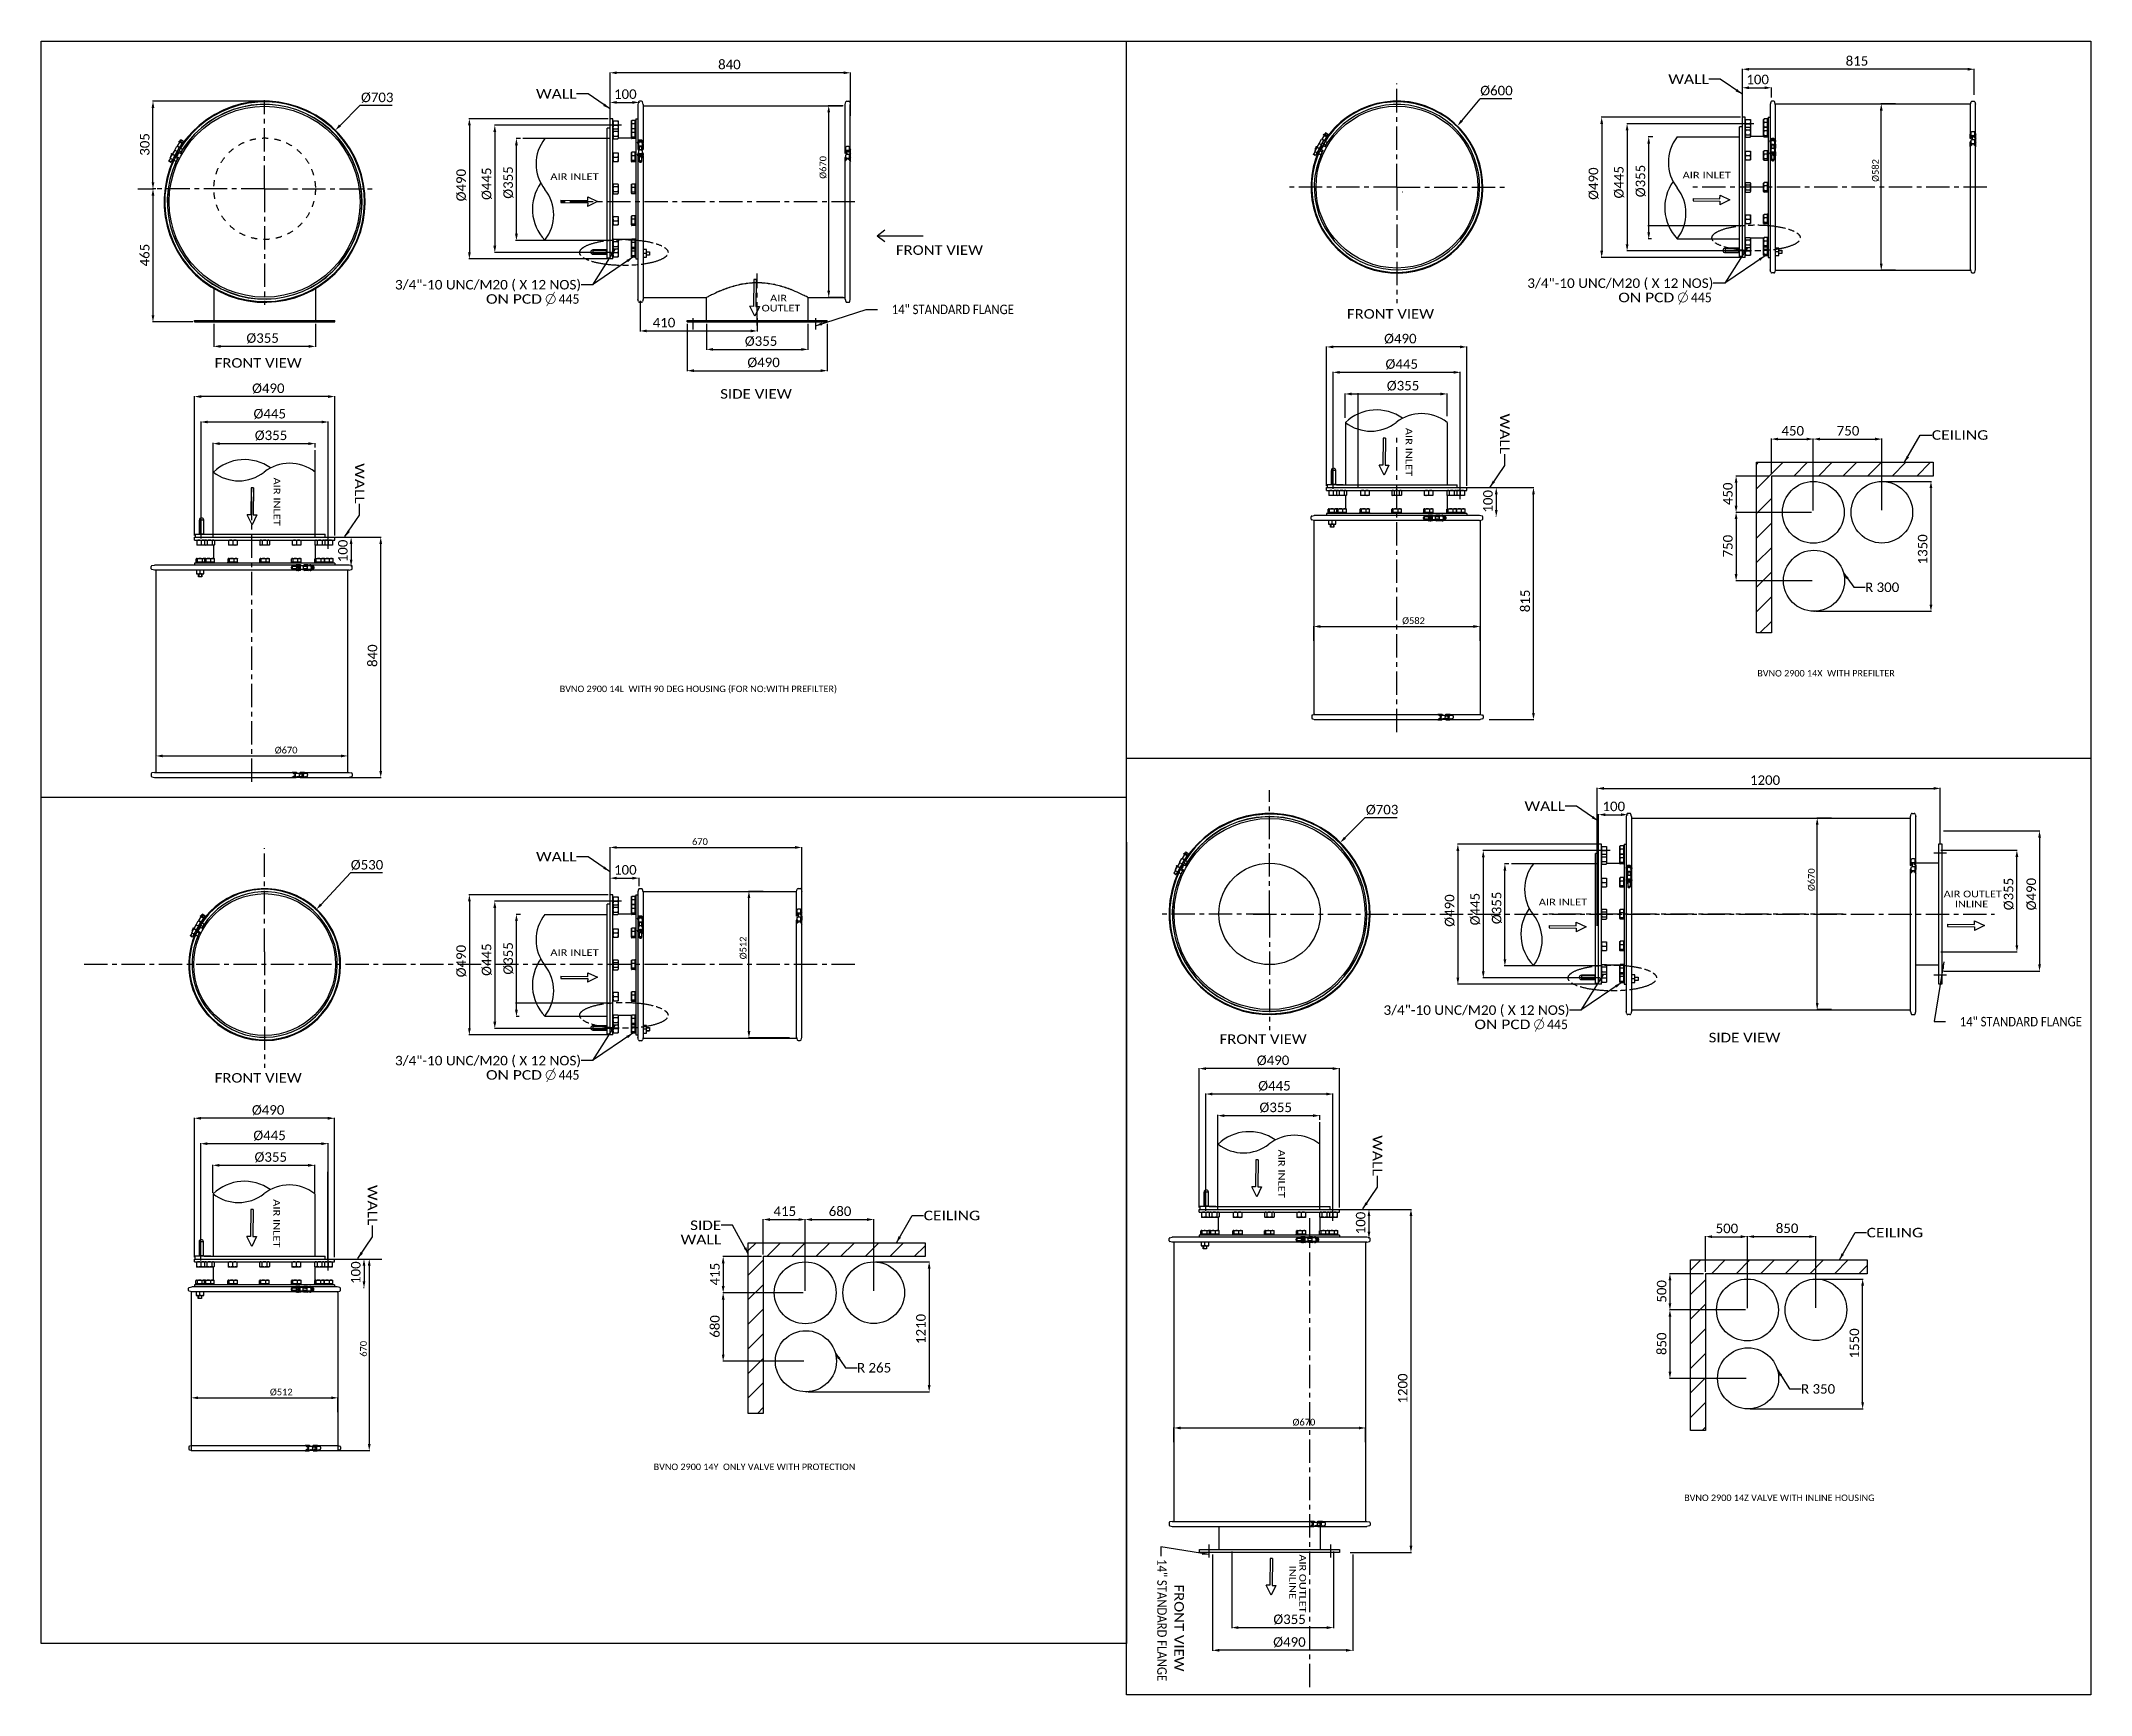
# Model space of a CAD drawing. Header units: millimetres. Extents: x 0 to 7169, y -1866 to 3918.
import ezdxf
from ezdxf.enums import TextEntityAlignment as Align

# ---------------------------------------------------------------- set-up
doc = ezdxf.new("R2010")
doc.units = ezdxf.units.MM
doc.header["$LTSCALE"] = 217.8
doc.header["$PDMODE"] = 3
doc.header["$PDSIZE"] = 8
for name, pattern in [('CENTER', [0.6, 0.375, -0.075, 0.075, -0.075]), ('DASHED', [0.2, 0.1, -0.1]), ('PHANTOM', [0.8, 0.45, -0.05, 0.1, -0.05, 0.1, -0.05])]:
    doc.linetypes.add(name, pattern=pattern)
doc.layers.get('0').update_dxf_attribs({"linetype": 'CONTINUOUS'})
doc.layers.get('Defpoints').update_dxf_attribs({"linetype": 'CONTINUOUS'})
for name, color, linetype in [('00_BUW_DATUM', 7, 'CONTINUOUS'), ('02___PRT_ALL_AXES', 7, 'CONTINUOUS'), ('DEFAULT_1', 7, 'CENTER'), ('DEFAULT_3', 7, 'PHANTOM')]:
    doc.layers.add(name, color=color, linetype=linetype)
doc.styles.get("Standard").update_dxf_attribs({"font": 'calibri.ttf'})
doc.dimstyles.new('DIMSTYLE_1', dxfattribs={"dimtxt": 33.333333, "dimasz": 23.333333, "dimexe": 1.5, "dimexo": 1, "dimtad": 1, "dimdec": 0, "dimdsep": 46, "dimtxsty": 'Standard', "dimblk": '_FILLED', "dimblk1": '_FILLED', "dimblk2": '_FILLED', "dimcen": 0.09, "dimazin": 2, "dimtp": 0.01, "dimtm": 0.01, "dimtfac": 1, "dimtdec": 0, "dimtofl": 0, "dimtmove": 0, "dimatfit": 1, "dimldrblk": '_FILLED', "dimfxl": 1, "dimtolj": 1, "dimarcsym": 0})
doc.dimstyles.new('DIMSTYLE_2', dxfattribs={"dimtxt": 33.333333, "dimasz": 23.333333, "dimexe": 1.5, "dimexo": 1, "dimgap": 1.25, "dimtad": 1, "dimdsep": 46, "dimtxsty": 'Standard', "dimblk": '_FILLED', "dimblk1": '_FILLED', "dimblk2": '_FILLED', "dimcen": 0.09, "dimazin": 2, "dimtp": 0.01, "dimtm": 0.01, "dimtfac": 1, "dimtofl": 0, "dimtmove": 0, "dimatfit": 3, "dimldrblk": '_FILLED', "dimfxl": 1, "dimtolj": 1, "dimarcsym": 0})
doc.dimstyles.new('DIMSTYLE_3', dxfattribs={"dimtxt": 33.333333, "dimasz": 23.333333, "dimexe": 1.5, "dimexo": 1, "dimgap": 1.25, "dimtad": 1, "dimdec": 0, "dimdsep": 46, "dimtxsty": 'Standard', "dimblk": '_FILLED', "dimblk1": '_FILLED', "dimblk2": '_FILLED', "dimcen": 0.09, "dimazin": 2, "dimtp": 0.01, "dimtm": 0.01, "dimtfac": 1, "dimtdec": 0, "dimtofl": 0, "dimtmove": 0, "dimatfit": 3, "dimldrblk": '_FILLED', "dimfxl": 1, "dimtolj": 1, "dimarcsym": 0})
doc.dimstyles.new('DIMSTYLE_4', dxfattribs={"dimtxt": 33.333333, "dimasz": 23.333333, "dimexe": 1.5, "dimexo": 1, "dimgap": 1.25, "dimtad": 1, "dimlfac": 0.15, "dimdsep": 46, "dimtxsty": 'Standard', "dimblk": '_FILLED', "dimblk1": '_FILLED', "dimblk2": '_FILLED', "dimcen": 0.09, "dimazin": 2, "dimtp": 0.01, "dimtm": 0.01, "dimtfac": 1, "dimtofl": 0, "dimtmove": 0, "dimatfit": 3, "dimldrblk": '_FILLED', "dimfxl": 1, "dimtolj": 1, "dimarcsym": 0})
doc.dimstyles.new('DIMSTYLE_5', dxfattribs={"dimtxt": 23.333333, "dimasz": 23.333333, "dimexe": 1.5, "dimexo": 1, "dimgap": 0.875, "dimtad": 1, "dimdsep": 46, "dimtxsty": 'Standard', "dimblk": '_FILLED', "dimblk1": '_FILLED', "dimblk2": '_FILLED', "dimcen": 0.09, "dimazin": 2, "dimtp": 0.01, "dimtm": 0.01, "dimtfac": 1, "dimtofl": 0, "dimtmove": 0, "dimatfit": 3, "dimldrblk": '_FILLED', "dimfxl": 1, "dimtolj": 1, "dimarcsym": 0})
doc.dimstyles.get("Standard").update_dxf_attribs({"dimtxt": 23.333333, "dimasz": 23.333333, "dimexe": 1.5, "dimexo": 1, "dimtad": 1, "dimdsep": 46, "dimtxsty": 'Standard', "dimblk": '_FILLED', "dimblk1": '_FILLED', "dimblk2": '_FILLED', "dimcen": 0.09, "dimazin": 2, "dimtol": 1, "dimtp": 0.01, "dimtm": 0.01, "dimtfac": 1, "dimtofl": 0, "dimtmove": 0, "dimatfit": 3, "dimldrblk": '_FILLED', "dimfxl": 1, "dimtolj": 1, "dimarcsym": 0})

msp = doc.modelspace()

# ---------------------------------------------------------------- texts
at = {"color": 0, "linetype": 'Continuous'}
for s, height, width, p, p2 in [('WALL', 33.3333, 1.169125, (5691.033, 3767.704), (5832.796, 3767.704)), ('WALL', 33.3333, 1.169125, (1731.2, 3716.513), (1872.964, 3716.513)), ('AIR INLET', 23.3333, 1.181322, (1781.216, 3432.049), (1950.269, 3432.049)), ('AIR INLET', 23.3333, 1.181322, (5741.049, 3437.357), (5910.102, 3437.357)), ('FRONT VIEW', 33.3333, 1.109888, (2989.809, 3170.185), (3294.09, 3170.185)), ('3/4"-10 UNC/M20 ( X 12 NOS)', 33.33333, 1.012804, (1237.941, 3049.137), (1888.525, 3049.137)), ('3/4"-10 UNC/M20 ( X 12 NOS)', 33.33333, 1.012804, (5197.773, 3054.445), (5848.357, 3054.445)), ('                       ON PCD ', 33.33333, 1.165288, (1237.941, 2999.137), (1765.697, 2999.137)), ('445', 33.3333, 0.911286, (1810.142, 2999.137), (1882.904, 2999.137)), ('   AIR', 23.3333, 1.176112, (2520.302, 3007.208), (2609.005, 3007.208)), ('                       ON PCD ', 33.33333, 1.165288, (5197.773, 3004.445), (5725.53, 3004.445)), ('445', 33.3333, 0.911286, (5769.974, 3004.445), (5842.737, 3004.445)), ('OUTLET', 23.3333, 1.152412, (2520.302, 2972.208), (2655.308, 2972.208)), ('14" STANDARD FLANGE', 33.33333, 0.845482, (2975.298, 2962.841), (3402.093, 2962.841)), ('CEILING', 33.3333, 1.167433, (6612.285, 2523.496), (6809.821, 2523.496)), ('R 300', 33.3333, 0.99355, (6379.222, 1990.979), (6498.677, 1990.979)), ('WALL', 33.3333, 1.169125, (5188.074, 1225.585), (5329.838, 1225.585)), ('WALL', 33.3333, 1.169125, (1731.2, 1048.813), (1872.964, 1048.813)), ('AIR OUTLET', 23.3333, 1.156876, (6653.986, 923.382), (6857.54, 923.382)), ('AIR INLET', 23.3333, 1.181322, (5238.09, 895.237), (5407.143, 895.237)), ('    INLINE', 23.3333, 1.176109, (6653.986, 888.382), (6809.966, 888.382)), ('AIR INLET', 23.3333, 1.181322, (1781.216, 718.466), (1950.269, 718.466)), ('3/4"-10 UNC/M20 ( X 12 NOS)', 33.33333, 1.012804, (4694.815, 512.325), (5345.399, 512.325)), ('14" STANDARD FLANGE', 33.33333, 0.845482, (6710.372, 471.913), (7137.167, 471.913)), ('                       ON PCD ', 33.33333, 1.165288, (4694.815, 462.325), (5222.571, 462.325)), ('445', 33.3333, 0.911286, (5267.015, 462.325), (5339.778, 462.325)), ('3/4"-10 UNC/M20 ( X 12 NOS)', 33.33333, 1.012804, (1237.941, 335.554), (1888.525, 335.554)), ('                       ON PCD ', 33.33333, 1.165288, (1237.941, 285.554), (1765.697, 285.554)), ('445', 33.3333, 0.911286, (1810.142, 285.554), (1882.904, 285.554)), ('SIDE', 33.3333, 1.140412, (2270.001, -240.199), (2378.691, -240.199)), ('CEILING', 33.3333, 1.167433, (3086.763, -205.959), (3284.299, -205.959)), ('WALL', 33.3333, 1.169125, (2236.927, -290.199), (2378.691, -290.199)), ('CEILING', 33.3333, 1.167433, (6384.486, -265.87), (6582.022, -265.87)), ('R 265', 33.3333, 0.99355, (2853.7, -738.476), (2973.155, -738.476)), ('R 350', 33.3333, 0.99355, (6155.119, -812.638), (6274.574, -812.638))]:
    msp.add_text(s, height=height, dxfattribs=dict(at, width=width)).set_placement(p, p2, align=Align.FIT)
at = {"linetype": 'Continuous'}
for s, width, p, p2 in [('FRONT VIEW', 1.109888, (4567.243, 2947.03), (4871.524, 2947.03)), ('FRONT VIEW', 1.109888, (607.411, 2775.604), (911.691, 2775.604)), ('SIDE VIEW', 1.125894, (2375.185, 2667.218), (2625.769, 2667.218)), ('FRONT VIEW', 1.109888, (4121.876, 410.659), (4426.156, 410.659)), ('SIDE VIEW', 1.125894, (5832.059, 416.251), (6082.643, 416.251)), ('FRONT VIEW', 1.109888, (607.411, 275.319), (911.691, 275.319))]:
    msp.add_text(s, height=33.3333, dxfattribs=dict(at, width=width)).set_placement(p, p2, align=Align.FIT)
at = {"color": 0, "linetype": 'Continuous'}
for s, height, width, p, p2 in [('WALL', 33.3333, 1.169125, (5102.449, 2615.147), (5102.449, 2473.383)), ('AIR INLET', 23.3333, 1.181322, (4772.101, 2565.131), (4772.101, 2396.078)), ('WALL', 33.3333, 1.169125, (1097.707, 2441.476), (1097.707, 2299.713)), ('AIR INLET', 23.3333, 1.181322, (813.243, 2391.46), (813.243, 2222.407)), ('WALL', 33.3333, 1.169125, (4657.261, 91.249), (4657.261, -50.515)), ('AIR INLET', 23.3333, 1.181322, (4326.913, 41.232), (4326.913, -127.821)), ('AIR INLET', 23.3333, 1.181322, (812.449, -132.419), (812.449, -301.473)), ('WALL', 33.3333, 1.169125, (1142.797, -82.403), (1142.797, -224.167)), ('14" STANDARD FLANGE', 33.33333, 0.845482, (3903.589, -1391.017), (3903.589, -1817.812)), ('    INLINE', 23.3333, 1.176109, (4365.64, -1374.664), (4365.64, -1530.643)), ('AIR OUTLET', 23.3333, 1.156876, (4400.64, -1374.664), (4400.64, -1578.218)), ('FRONT VIEW', 33.3333, 1.109888, (3963.496, -1479.81), (3963.496, -1784.09))]:
    msp.add_text(s, height=height, rotation=270, dxfattribs=dict(at, width=width)).set_placement(p, p2, align=Align.FIT)
for s, p, p2 in [('BVNO 2900 14L  WITH 90 DEG HOUSING (FOR NO:WITH PREFILTER)', (1813.97, 1641.04), (1813.97, 1641.04)), ('BVNO 2900 14X  WITH PREFILTER', (6002.227, 1695.615), (6002.227, 1695.615)), ('BVNO 2900 14Y  ONLY VALVE WITH PROTECTION', (2142.441, -1079.762), (2142.441, -1079.762)), ('BVNO 2900 14Z VALVE WITH INLINE HOUSING ', (5746.343, -1188.002), (5746.343, -1188.002))]:
    msp.add_text(s, height=22.75, dxfattribs=at).set_placement(p, p2, align=Align.FIT)

# ---------------------------------------------------------------- blocks, each defined once
blk = doc.blocks.new('_FILLED')
at = {"color": 0, "linetype": 'ByBlock'}
blk.add_solid([(0, 0), (-1, 0.21), (-1, -0.21)], dxfattribs=at)
blk = doc.blocks.new('*D4')
at = {"color": 0, "linetype": 'Continuous', "lineweight": -2}
for p, q in [((1990.3, 3357.2), (1990.3, 3704.8)), ((2013.6, 3703.3), (2068.1, 3703.3)), ((2091.4, 3703.3), (2091.4, 3701.8))]:
    blk.add_line(p, q, dxfattribs=at)
at = {"layer": 'Defpoints', "color": 0}
for p in [(2091.4, 3704.3), (2091.4, 3703.3), (1990.3, 3356.2)]:
    blk.add_point(p, dxfattribs=at)
at = {"color": 0, "linetype": 'ByBlock', "lineweight": -2, "xscale": 23.3333333333, "yscale": 23.3333333333, "zscale": 23.3333333333, "rotation": 180}
blk.add_blockref('_FILLED', (1990.3, 3703.3), dxfattribs=at)
at = {"color": 0, "linetype": 'ByBlock', "lineweight": -2, "xscale": 23.3333333333, "yscale": 23.3333333333, "zscale": 23.3333333333}
blk.add_blockref('_FILLED', (2091.4, 3703.3), dxfattribs=at)
at = {"color": 0, "insert": (2004, 3749), "char_height": 33.333, "attachment_point": 1, "line_spacing_factor": 0.9}
blk.add_mtext('\\A1;\\A1;100', dxfattribs=at)
blk = doc.blocks.new('*D6')
at = {"color": 0, "linetype": 'Continuous', "lineweight": -2}
for p, q in [((1676.7, 3577.1), (1661.2, 3577.1)), ((1662.7, 3243.8), (1662.7, 3553.7)), ((1672.7, 3220.4), (1661.2, 3220.4))]:
    blk.add_line(p, q, dxfattribs=at)
at = {"layer": 'Defpoints', "color": 0}
for p in [(1662.7, 3577.1), (1677.7, 3577.1), (1673.7, 3220.4)]:
    blk.add_point(p, dxfattribs=at)
at = {"color": 0, "linetype": 'ByBlock', "lineweight": -2, "xscale": 23.3333333333, "yscale": 23.3333333333, "zscale": 23.3333333333}
for p, rotation in [((1662.7, 3577.1), 90), ((1662.7, 3220.4), 270)]:
    blk.add_blockref('_FILLED', p, dxfattribs=dict(at, rotation=rotation))
at = {"color": 0, "insert": (1617, 3366.4), "char_height": 33.33, "attachment_point": 1, "rotation": 90, "line_spacing_factor": 0.9}
blk.add_mtext('\\A1;%%c355', dxfattribs=at)
blk = doc.blocks.new('*D7')
at = {"color": 0, "linetype": 'Continuous', "lineweight": -2}
for p, q in [((2095.2, 3008.8), (2095.2, 2902.6)), ((2504.8, 2949.3), (2504.8, 2902.6)), ((2118.5, 2904.1), (2481.5, 2904.1))]:
    blk.add_line(p, q, dxfattribs=at)
at = {"layer": 'Defpoints', "color": 0}
for p in [(2095.2, 3009.8), (2504.8, 2950.3), (2504.8, 2904.1)]:
    blk.add_point(p, dxfattribs=at)
at = {"color": 0, "linetype": 'ByBlock', "lineweight": -2, "xscale": 23.3333333333, "yscale": 23.3333333333, "zscale": 23.3333333333, "rotation": 180}
blk.add_blockref('_FILLED', (2095.2, 2904.1), dxfattribs=at)
at = {"color": 0, "linetype": 'ByBlock', "lineweight": -2, "xscale": 23.3333333333, "yscale": 23.3333333333, "zscale": 23.3333333333}
blk.add_blockref('_FILLED', (2504.8, 2904.1), dxfattribs=at)
at = {"color": 0, "insert": (2139.2, 2949.8), "char_height": 33.33, "attachment_point": 1, "line_spacing_factor": 0.9}
blk.add_mtext('\\A1;410', dxfattribs=at)
blk = doc.blocks.new('*D8')
at = {"color": 0, "linetype": 'Continuous', "lineweight": -2}
for p in [(1045.7, 3622.6), (1227.9, 3692.5)]:
    blk.add_line(p, (1114.9, 3692.5), dxfattribs=at)
at = {"color": 0, "linetype": 'Continuous'}
for p, q in [((782, 3355.9), (782.2, 3355.9)), ((782.1, 3355.8), (782.1, 3356))]:
    blk.add_line(p, q, dxfattribs=at)
at = {"layer": 'Defpoints', "color": 0}
for p in [(1029.3, 3606), (534.9, 3105.9)]:
    blk.add_point(p, dxfattribs=at)
at = {"color": 0, "linetype": 'ByBlock', "lineweight": -2, "xscale": 23.3333333333, "yscale": 23.3333333333, "zscale": 23.3333333333, "rotation": 225.329747817402}
blk.add_blockref('_FILLED', (1029.3, 3606), dxfattribs=at)
at = {"color": 0, "insert": (1119, 3737.6), "char_height": 33.33, "attachment_point": 1, "line_spacing_factor": 0.9}
blk.add_mtext('\\A1;%%c703', dxfattribs=at)
blk = doc.blocks.new('*D9')
at = {"color": 0, "linetype": 'Continuous', "lineweight": -2}
for p, q in [((775.4, 3707.5), (390.1, 3707.5)), ((391.6, 3424.3), (391.6, 3684.2)), ((401.6, 3400.9), (390.1, 3400.9))]:
    blk.add_line(p, q, dxfattribs=at)
at = {"layer": 'Defpoints', "color": 0}
for p in [(391.6, 3707.5), (776.4, 3707.5), (402.6, 3400.9)]:
    blk.add_point(p, dxfattribs=at)
at = {"color": 0, "linetype": 'ByBlock', "lineweight": -2, "xscale": 23.3333333333, "yscale": 23.3333333333, "zscale": 23.3333333333}
for p, rotation in [((391.6, 3707.5), 90), ((391.6, 3400.9), 270)]:
    blk.add_blockref('_FILLED', p, dxfattribs=dict(at, rotation=rotation))
at = {"color": 0, "insert": (346, 3516.8), "char_height": 33.333, "attachment_point": 1, "rotation": 90, "line_spacing_factor": 0.9}
blk.add_mtext('\\A1;\\A1;305', dxfattribs=at)
blk = doc.blocks.new('*D10')
at = {"color": 0, "linetype": 'Continuous', "lineweight": -2}
for p, q in [((339, 3400.9), (393.1, 3400.9)), ((391.6, 3377.6), (391.6, 2959.3)), ((530.5, 2935.9), (390.1, 2935.9))]:
    blk.add_line(p, q, dxfattribs=at)
at = {"layer": 'Defpoints', "color": 0}
for p in [(338, 3400.9), (391.6, 2935.9), (531.5, 2935.9)]:
    blk.add_point(p, dxfattribs=at)
at = {"color": 0, "linetype": 'ByBlock', "lineweight": -2, "xscale": 23.3333333333, "yscale": 23.3333333333, "zscale": 23.3333333333}
for p, rotation in [((391.6, 3400.9), 90), ((391.6, 2935.9), 270)]:
    blk.add_blockref('_FILLED', p, dxfattribs=dict(at, rotation=rotation))
at = {"color": 0, "insert": (346, 3129.8), "char_height": 33.33, "attachment_point": 1, "rotation": 90, "line_spacing_factor": 0.9}
blk.add_mtext('\\A1;465', dxfattribs=at)
blk = doc.blocks.new('*D11')
at = {"color": 0, "linetype": 'Continuous', "lineweight": -2}
for p, q in [((604.6, 2929.3), (604.6, 2848.6)), ((959.6, 2929.3), (959.6, 2848.6)), ((936.3, 2850.1), (627.9, 2850.1))]:
    blk.add_line(p, q, dxfattribs=at)
at = {"layer": 'Defpoints', "color": 0}
for p in [(604.6, 2930.3), (959.6, 2930.3), (604.6, 2850.1)]:
    blk.add_point(p, dxfattribs=at)
at = {"color": 0, "linetype": 'ByBlock', "lineweight": -2, "xscale": 23.3333333333, "yscale": 23.3333333333, "zscale": 23.3333333333, "rotation": 180}
blk.add_blockref('_FILLED', (604.6, 2850.1), dxfattribs=at)
at = {"color": 0, "linetype": 'ByBlock', "lineweight": -2, "xscale": 23.3333333333, "yscale": 23.3333333333, "zscale": 23.3333333333}
blk.add_blockref('_FILLED', (959.6, 2850.1), dxfattribs=at)
at = {"color": 0, "insert": (718.2, 2895.8), "char_height": 33.33, "attachment_point": 1, "line_spacing_factor": 0.9}
blk.add_mtext('\\A1;%%c355', dxfattribs=at)
blk = doc.blocks.new('*D19')
at = {"color": 0, "linetype": 'Continuous', "lineweight": -2}
for p, q in [((1990.3, 3639.6), (1990.3, 3808.4)), ((2807, 3806.9), (2013.6, 3806.9)), ((2830.4, 3656.8), (2830.4, 3808.4))]:
    blk.add_line(p, q, dxfattribs=at)
at = {"layer": 'Defpoints', "color": 0}
for p in [(1990.3, 3806.9), (1990.3, 3638.6), (2830.4, 3655.8)]:
    blk.add_point(p, dxfattribs=at)
at = {"color": 0, "linetype": 'ByBlock', "lineweight": -2, "xscale": 23.3333333333, "yscale": 23.3333333333, "zscale": 23.3333333333, "rotation": 180}
blk.add_blockref('_FILLED', (1990.3, 3806.9), dxfattribs=at)
at = {"color": 0, "linetype": 'ByBlock', "lineweight": -2, "xscale": 23.3333333333, "yscale": 23.3333333333, "zscale": 23.3333333333}
blk.add_blockref('_FILLED', (2830.4, 3806.9), dxfattribs=at)
at = {"color": 0, "insert": (2367.9, 3852.6), "char_height": 33.33, "attachment_point": 1, "line_spacing_factor": 0.9}
blk.add_mtext('\\A1;840', dxfattribs=at)
blk = doc.blocks.new('*D33')
at = {"color": 0, "linetype": 'Continuous', "lineweight": -2}
for p, q in [((2259.8, 2929.3), (2259.8, 2763.6)), ((2749.8, 2929.3), (2749.8, 2763.6)), ((2283.1, 2765.1), (2726.5, 2765.1))]:
    blk.add_line(p, q, dxfattribs=at)
at = {"layer": 'Defpoints', "color": 0}
for p in [(2259.8, 2930.3), (2749.8, 2930.3), (2749.8, 2765.1)]:
    blk.add_point(p, dxfattribs=at)
at = {"color": 0, "linetype": 'ByBlock', "lineweight": -2, "xscale": 23.3333333333, "yscale": 23.3333333333, "zscale": 23.3333333333, "rotation": 180}
blk.add_blockref('_FILLED', (2259.8, 2765.1), dxfattribs=at)
at = {"color": 0, "linetype": 'ByBlock', "lineweight": -2, "xscale": 23.3333333333, "yscale": 23.3333333333, "zscale": 23.3333333333}
blk.add_blockref('_FILLED', (2749.8, 2765.1), dxfattribs=at)
at = {"color": 0, "insert": (2527, 2810.8), "char_height": 33.33, "attachment_point": 2, "line_spacing_factor": 0.9}
blk.add_mtext('\\A1;%%c490', dxfattribs=at)
blk = doc.blocks.new('*D36')
at = {"color": 0, "linetype": 'Continuous', "lineweight": -2}
for p, q in [((2805.1, 3691.4), (2753.3, 3691.4)), ((2754.8, 3044.8), (2754.8, 3668.1)), ((2805.1, 3021.4), (2753.3, 3021.4))]:
    blk.add_line(p, q, dxfattribs=at)
at = {"layer": 'Defpoints', "color": 0}
for p in [(2754.8, 3691.4), (2806.1, 3691.4), (2806.1, 3021.4)]:
    blk.add_point(p, dxfattribs=at)
at = {"color": 0, "linetype": 'ByBlock', "lineweight": -2, "xscale": 23.3333333333, "yscale": 23.3333333333, "zscale": 23.3333333333}
for p, rotation in [((2754.8, 3691.4), 90), ((2754.8, 3021.4), 270)]:
    blk.add_blockref('_FILLED', p, dxfattribs=dict(at, rotation=rotation))
at = {"color": 0, "insert": (2722.9, 3476), "char_height": 23.333, "attachment_point": 2, "rotation": 90, "line_spacing_factor": 0.9}
blk.add_mtext('\\A1;\\A1;%%C670', dxfattribs=at)
blk = doc.blocks.new('*D37')
at = {"color": 0, "linetype": 'Continuous', "lineweight": -2}
for p, q in [((1993.6, 3623.4), (1585.5, 3623.4)), ((1587, 3600.1), (1587, 3201.8)), ((1995, 3178.4), (1585.5, 3178.4))]:
    blk.add_line(p, q, dxfattribs=at)
at = {"layer": 'Defpoints', "color": 0}
for p in [(1994.6, 3623.4), (1587, 3178.4), (1996, 3178.4)]:
    blk.add_point(p, dxfattribs=at)
at = {"color": 0, "linetype": 'ByBlock', "lineweight": -2, "xscale": 23.3333333333, "yscale": 23.3333333333, "zscale": 23.3333333333}
for p, rotation in [((1587, 3623.4), 90), ((1587, 3178.4), 270)]:
    blk.add_blockref('_FILLED', p, dxfattribs=dict(at, rotation=rotation))
at = {"color": 0, "insert": (1541.3, 3418.8), "char_height": 33.33, "attachment_point": 2, "rotation": 90, "line_spacing_factor": 0.9}
blk.add_mtext('\\A1;%%c445', dxfattribs=at)
blk = doc.blocks.new('*D38')
at = {"color": 0, "linetype": 'Continuous', "lineweight": -2}
for p, q in [((2327.3, 2929.3), (2327.3, 2838)), ((2682.3, 2929.3), (2682.3, 2838)), ((2350.6, 2839.5), (2659, 2839.5))]:
    blk.add_line(p, q, dxfattribs=at)
at = {"layer": 'Defpoints', "color": 0}
for p in [(2327.3, 2930.3), (2682.3, 2930.3), (2682.3, 2839.5)]:
    blk.add_point(p, dxfattribs=at)
at = {"color": 0, "linetype": 'ByBlock', "lineweight": -2, "xscale": 23.3333333333, "yscale": 23.3333333333, "zscale": 23.3333333333, "rotation": 180}
blk.add_blockref('_FILLED', (2327.3, 2839.5), dxfattribs=at)
at = {"color": 0, "linetype": 'ByBlock', "lineweight": -2, "xscale": 23.3333333333, "yscale": 23.3333333333, "zscale": 23.3333333333}
blk.add_blockref('_FILLED', (2682.3, 2839.5), dxfattribs=at)
at = {"color": 0, "insert": (2518.2, 2885.2), "char_height": 33.33, "attachment_point": 2, "line_spacing_factor": 0.9}
blk.add_mtext('\\A1;%%c355', dxfattribs=at)
blk = doc.blocks.new('*D39')
at = {"color": 0, "linetype": 'Continuous', "lineweight": -2}
for p, q in [((1983.6, 3645.9), (1496.6, 3645.9)), ((1498.1, 3622.6), (1498.1, 3179.3)), ((1983.6, 3155.9), (1496.6, 3155.9))]:
    blk.add_line(p, q, dxfattribs=at)
at = {"layer": 'Defpoints', "color": 0}
for p in [(1984.6, 3645.9), (1498.1, 3155.9), (1984.6, 3155.9)]:
    blk.add_point(p, dxfattribs=at)
at = {"color": 0, "linetype": 'ByBlock', "lineweight": -2, "xscale": 23.3333333333, "yscale": 23.3333333333, "zscale": 23.3333333333}
for p, rotation in [((1498.1, 3645.9), 90), ((1498.1, 3155.9), 270)]:
    blk.add_blockref('_FILLED', p, dxfattribs=dict(at, rotation=rotation))
at = {"color": 0, "insert": (1452.4, 3413.9), "char_height": 33.33, "attachment_point": 2, "rotation": 90, "line_spacing_factor": 0.9}
blk.add_mtext('\\A1;%%c490', dxfattribs=at)
blk = doc.blocks.new('ARROW_4_BL0', base_point=(1882, 2048.5))
at = {"color": 7, "linetype": 'Continuous'}
for p, q in [((1817.7, 2053.5), (1817.6, 2045.7)), ((1817.6, 2045.7), (1911.8, 2044.6)), ((1817.7, 2053.5), (1911.9, 2052.4)), ((1946.4, 2049.3), (1911.7, 2031.8)), ((1911.8, 2044.6), (1911.7, 2031.8)), ((1911.9, 2052.4), (1912.1, 2065.1)), ((1912.1, 2065.1), (1946.4, 2049.3))]:
    blk.add_line(p, q, dxfattribs=at)
blk = doc.blocks.new('ARROW_4_BL2', base_point=(2495.4, 1711.8))
at = {"color": 7, "linetype": 'Continuous'}
for p, q in [((2492.7, 1776.3), (2491.5, 1682)), ((2500.5, 1776.2), (2492.7, 1776.3)), ((2500.5, 1776.2), (2499.3, 1681.9)), ((2491.5, 1682), (2478.8, 1682.2)), ((2496.2, 1647.4), (2478.8, 1682.2)), ((2512.1, 1681.8), (2496.2, 1647.4)), ((2499.3, 1681.9), (2512.1, 1681.8))]:
    blk.add_line(p, q, dxfattribs=at)
blk = doc.blocks.new('*D88')
at = {"color": 0, "linetype": 'Continuous', "lineweight": -2}
for p, q in [((5950.1, 3408.4), (5950.1, 3756)), ((5973.5, 3754.5), (6027.9, 3754.5)), ((6051.3, 3720.6), (6051.3, 3756))]:
    blk.add_line(p, q, dxfattribs=at)
at = {"layer": 'Defpoints', "color": 0}
for p in [(6051.3, 3754.5), (6051.3, 3719.6), (5950.1, 3407.4)]:
    blk.add_point(p, dxfattribs=at)
at = {"color": 0, "linetype": 'ByBlock', "lineweight": -2, "xscale": 23.3333333333, "yscale": 23.3333333333, "zscale": 23.3333333333, "rotation": 180}
blk.add_blockref('_FILLED', (5950.1, 3754.5), dxfattribs=at)
at = {"color": 0, "linetype": 'ByBlock', "lineweight": -2, "xscale": 23.3333333333, "yscale": 23.3333333333, "zscale": 23.3333333333}
blk.add_blockref('_FILLED', (6051.3, 3754.5), dxfattribs=at)
at = {"color": 0, "insert": (5963.9, 3800.2), "char_height": 33.333, "attachment_point": 1, "line_spacing_factor": 0.9}
blk.add_mtext('\\A1;\\A1;100', dxfattribs=at)
blk = doc.blocks.new('*D89')
at = {"color": 0, "linetype": 'Continuous', "lineweight": -2}
for p, q in [((5636.6, 3582.4), (5621, 3582.4)), ((5622.5, 3249.1), (5622.5, 3559)), ((5632.5, 3225.8), (5621, 3225.8))]:
    blk.add_line(p, q, dxfattribs=at)
at = {"layer": 'Defpoints', "color": 0}
for p in [(5622.5, 3582.4), (5637.6, 3582.4), (5633.5, 3225.8)]:
    blk.add_point(p, dxfattribs=at)
at = {"color": 0, "linetype": 'ByBlock', "lineweight": -2, "xscale": 23.3333333333, "yscale": 23.3333333333, "zscale": 23.3333333333}
for p, rotation in [((5622.5, 3582.4), 90), ((5622.5, 3225.8), 270)]:
    blk.add_blockref('_FILLED', p, dxfattribs=dict(at, rotation=rotation))
at = {"color": 0, "insert": (5576.8, 3371.7), "char_height": 33.33, "attachment_point": 1, "rotation": 90, "line_spacing_factor": 0.9}
blk.add_mtext('\\A1;%%c355', dxfattribs=at)
blk = doc.blocks.new('*D91')
at = {"color": 0, "linetype": 'Continuous', "lineweight": -2}
for p in [(4968.7, 3639.4), (5143.6, 3716.2)]:
    blk.add_line(p, (5032.6, 3716.2), dxfattribs=at)
at = {"color": 0, "linetype": 'Continuous'}
for p, q in [((4761.9, 3390.9), (4762, 3390.9)), ((4762, 3390.8), (4762, 3391))]:
    blk.add_line(p, q, dxfattribs=at)
at = {"layer": 'Defpoints', "color": 0}
for p in [(4953.8, 3621.4), (4570.2, 3160.4)]:
    blk.add_point(p, dxfattribs=at)
at = {"color": 0, "linetype": 'ByBlock', "lineweight": -2, "xscale": 23.3333333333, "yscale": 23.3333333333, "zscale": 23.3333333333, "rotation": 230.2351468441807}
blk.add_blockref('_FILLED', (4953.8, 3621.4), dxfattribs=at)
at = {"color": 0, "insert": (5033.3, 3761.3), "char_height": 33.33, "attachment_point": 1, "line_spacing_factor": 0.9}
blk.add_mtext('\\A1;%%c600', dxfattribs=at)
blk = doc.blocks.new('*D99')
at = {"color": 0, "linetype": 'Continuous', "lineweight": -2}
for p, q in [((5950.1, 3512.3), (5950.1, 3820.8)), ((6737.8, 3819.3), (5973.5, 3819.3)), ((6761.1, 3729.8), (6761.1, 3820.8))]:
    blk.add_line(p, q, dxfattribs=at)
at = {"layer": 'Defpoints', "color": 0}
for p in [(5950.1, 3819.3), (6761.1, 3728.8), (5950.1, 3511.3)]:
    blk.add_point(p, dxfattribs=at)
at = {"color": 0, "linetype": 'ByBlock', "lineweight": -2, "xscale": 23.3333333333, "yscale": 23.3333333333, "zscale": 23.3333333333, "rotation": 180}
blk.add_blockref('_FILLED', (5950.1, 3819.3), dxfattribs=at)
at = {"color": 0, "linetype": 'ByBlock', "lineweight": -2, "xscale": 23.3333333333, "yscale": 23.3333333333, "zscale": 23.3333333333}
blk.add_blockref('_FILLED', (6761.1, 3819.3), dxfattribs=at)
at = {"color": 0, "insert": (6311.1, 3865), "char_height": 33.33, "attachment_point": 1, "line_spacing_factor": 0.9}
blk.add_mtext('\\A1;815', dxfattribs=at)
blk = doc.blocks.new('*D105')
at = {"color": 0, "linetype": 'Continuous', "lineweight": -2}
for p, q in [((5953.5, 3628.7), (5545.4, 3628.7)), ((5546.9, 3605.4), (5546.9, 3207.1)), ((5954.8, 3183.7), (5545.4, 3183.7))]:
    blk.add_line(p, q, dxfattribs=at)
at = {"layer": 'Defpoints', "color": 0}
for p in [(5954.5, 3628.7), (5546.9, 3183.7), (5955.8, 3183.7)]:
    blk.add_point(p, dxfattribs=at)
at = {"color": 0, "linetype": 'ByBlock', "lineweight": -2, "xscale": 23.3333333333, "yscale": 23.3333333333, "zscale": 23.3333333333}
for p, rotation in [((5546.9, 3628.7), 90), ((5546.9, 3183.7), 270)]:
    blk.add_blockref('_FILLED', p, dxfattribs=dict(at, rotation=rotation))
at = {"color": 0, "insert": (5501.2, 3424.1), "char_height": 33.33, "attachment_point": 2, "rotation": 90, "line_spacing_factor": 0.9}
blk.add_mtext('\\A1;%%c445', dxfattribs=at)
blk = doc.blocks.new('*D107')
at = {"color": 0, "linetype": 'Continuous', "lineweight": -2}
for p, q in [((5943.5, 3651.2), (5456.5, 3651.2)), ((5458, 3627.9), (5458, 3184.6)), ((5943.5, 3161.2), (5456.5, 3161.2))]:
    blk.add_line(p, q, dxfattribs=at)
at = {"layer": 'Defpoints', "color": 0}
for p in [(5944.5, 3651.2), (5458, 3161.2), (5944.5, 3161.2)]:
    blk.add_point(p, dxfattribs=at)
at = {"color": 0, "linetype": 'ByBlock', "lineweight": -2, "xscale": 23.3333333333, "yscale": 23.3333333333, "zscale": 23.3333333333}
for p, rotation in [((5458, 3651.2), 90), ((5458, 3161.2), 270)]:
    blk.add_blockref('_FILLED', p, dxfattribs=dict(at, rotation=rotation))
at = {"color": 0, "insert": (5412.3, 3419.2), "char_height": 33.33, "attachment_point": 2, "rotation": 90, "line_spacing_factor": 0.9}
blk.add_mtext('\\A1;%%c490', dxfattribs=at)
blk = doc.blocks.new('*D108')
at = {"color": 0, "linetype": 'Continuous', "lineweight": -2}
for p, q in [((5814.3, -392.8), (5695.2, -392.8)), ((5696.7, -416.1), (5696.7, -496.3)), ((5961, -519.7), (5695.2, -519.7))]:
    blk.add_line(p, q, dxfattribs=at)
at = {"layer": 'Defpoints', "color": 0}
for p in [(5815.3, -392.8), (5696.7, -519.7), (5962, -519.7)]:
    blk.add_point(p, dxfattribs=at)
at = {"color": 0, "linetype": 'ByBlock', "lineweight": -2, "xscale": 23.3333333333, "yscale": 23.3333333333, "zscale": 23.3333333333}
for p, rotation in [((5696.7, -392.8), 90), ((5696.7, -519.7), 270)]:
    blk.add_blockref('_FILLED', p, dxfattribs=dict(at, rotation=rotation))
at = {"color": 0, "insert": (5651, -494.2), "char_height": 33.333, "attachment_point": 1, "rotation": 90, "line_spacing_factor": 0.9}
blk.add_mtext('\\A1;\\A1;500', dxfattribs=at)
blk = doc.blocks.new('*D109')
at = {"color": 0, "linetype": 'Continuous', "lineweight": -2}
for p, q in [((5821, -386.1), (5821, -261.9)), ((5844.3, -263.4), (5944.4, -263.4)), ((5967.7, -513), (5967.7, -261.9))]:
    blk.add_line(p, q, dxfattribs=at)
at = {"layer": 'Defpoints', "color": 0}
for p in [(5967.7, -263.4), (5821, -387.1), (5967.7, -514)]:
    blk.add_point(p, dxfattribs=at)
at = {"color": 0, "linetype": 'ByBlock', "lineweight": -2, "xscale": 23.3333333333, "yscale": 23.3333333333, "zscale": 23.3333333333, "rotation": 180}
blk.add_blockref('_FILLED', (5821, -263.4), dxfattribs=at)
at = {"color": 0, "linetype": 'ByBlock', "lineweight": -2, "xscale": 23.3333333333, "yscale": 23.3333333333, "zscale": 23.3333333333}
blk.add_blockref('_FILLED', (5967.7, -263.4), dxfattribs=at)
at = {"color": 0, "insert": (5856.4, -217.7), "char_height": 33.333, "attachment_point": 1, "line_spacing_factor": 0.9}
blk.add_mtext('\\A1;\\A1;500', dxfattribs=at)
blk = doc.blocks.new('*D110')
at = {"color": 0, "linetype": 'Continuous', "lineweight": -2}
for p, q in [((5967.7, -513), (5967.7, -261.6)), ((5991, -263.1), (6184, -263.1)), ((6207.3, -512.6), (6207.3, -261.6))]:
    blk.add_line(p, q, dxfattribs=at)
at = {"layer": 'Defpoints', "color": 0}
for p in [(6207.3, -263.1), (5967.7, -514), (6207.3, -513.6)]:
    blk.add_point(p, dxfattribs=at)
at = {"color": 0, "linetype": 'ByBlock', "lineweight": -2, "xscale": 23.3333333333, "yscale": 23.3333333333, "zscale": 23.3333333333, "rotation": 180}
blk.add_blockref('_FILLED', (5967.7, -263.1), dxfattribs=at)
at = {"color": 0, "linetype": 'ByBlock', "lineweight": -2, "xscale": 23.3333333333, "yscale": 23.3333333333, "zscale": 23.3333333333}
blk.add_blockref('_FILLED', (6207.3, -263.1), dxfattribs=at)
at = {"color": 0, "insert": (6066.9, -217.4), "char_height": 33.333, "attachment_point": 1, "line_spacing_factor": 0.9}
blk.add_mtext('\\A1;\\A1;850', dxfattribs=at)
blk = doc.blocks.new('*D111')
at = {"color": 0, "linetype": 'Continuous', "lineweight": -2}
for p, q in [((5961, -519.7), (5695.2, -519.7)), ((5696.7, -543), (5696.7, -735.6)), ((5963.4, -758.9), (5695.2, -758.9))]:
    blk.add_line(p, q, dxfattribs=at)
at = {"layer": 'Defpoints', "color": 0}
for p in [(5962, -519.7), (5696.7, -758.9), (5964.4, -758.9)]:
    blk.add_point(p, dxfattribs=at)
at = {"color": 0, "linetype": 'ByBlock', "lineweight": -2, "xscale": 23.3333333333, "yscale": 23.3333333333, "zscale": 23.3333333333}
for p, rotation in [((5696.7, -519.7), 90), ((5696.7, -758.9), 270)]:
    blk.add_blockref('_FILLED', p, dxfattribs=dict(at, rotation=rotation))
at = {"color": 0, "insert": (5651, -677.5), "char_height": 33.333, "attachment_point": 1, "rotation": 90, "line_spacing_factor": 0.9}
blk.add_mtext('\\A1;\\A1;850', dxfattribs=at)
blk = doc.blocks.new('*D116')
at = {"color": 0, "linetype": 'Continuous', "lineweight": -2}
for p, q in [((6214, -411.6), (6372.1, -411.6)), ((6370.6, -842.3), (6370.6, -434.9)), ((5976.7, -865.7), (6372.1, -865.7))]:
    blk.add_line(p, q, dxfattribs=at)
at = {"layer": 'Defpoints', "color": 0}
for p in [(6213, -411.6), (6370.6, -411.6), (5975.7, -865.7)]:
    blk.add_point(p, dxfattribs=at)
at = {"color": 0, "linetype": 'ByBlock', "lineweight": -2, "xscale": 23.3333333333, "yscale": 23.3333333333, "zscale": 23.3333333333}
for p, rotation in [((6370.6, -411.6), 90), ((6370.6, -865.7), 270)]:
    blk.add_blockref('_FILLED', p, dxfattribs=dict(at, rotation=rotation))
at = {"color": 0, "insert": (6324.9, -636.6), "char_height": 33.333, "attachment_point": 2, "rotation": 90, "line_spacing_factor": 0.9}
blk.add_mtext('\\A1;\\A1;1550', dxfattribs=at)
blk = doc.blocks.new('*D158')
at = {"color": 0, "linetype": 'Continuous', "lineweight": -2}
for p, q in [((5447.2, 866.3), (5447.2, 1213.9)), ((5470.5, 1212.4), (5525, 1212.4)), ((5548.3, 1212.4), (5548.3, 1210.9))]:
    blk.add_line(p, q, dxfattribs=at)
at = {"layer": 'Defpoints', "color": 0}
for p in [(5548.3, 1213.4), (5548.3, 1212.4), (5447.2, 865.3)]:
    blk.add_point(p, dxfattribs=at)
at = {"color": 0, "linetype": 'ByBlock', "lineweight": -2, "xscale": 23.3333333333, "yscale": 23.3333333333, "zscale": 23.3333333333, "rotation": 180}
blk.add_blockref('_FILLED', (5447.2, 1212.4), dxfattribs=at)
at = {"color": 0, "linetype": 'ByBlock', "lineweight": -2, "xscale": 23.3333333333, "yscale": 23.3333333333, "zscale": 23.3333333333}
blk.add_blockref('_FILLED', (5548.3, 1212.4), dxfattribs=at)
at = {"color": 0, "insert": (5460.9, 1258.1), "char_height": 33.333, "attachment_point": 1, "line_spacing_factor": 0.9}
blk.add_mtext('\\A1;\\A1;100', dxfattribs=at)
blk = doc.blocks.new('*D159')
at = {"color": 0, "linetype": 'Continuous', "lineweight": -2}
for p, q in [((5133.6, 1040.2), (5118, 1040.2)), ((5119.5, 707), (5119.5, 1016.9)), ((5129.5, 683.6), (5118, 683.6))]:
    blk.add_line(p, q, dxfattribs=at)
at = {"layer": 'Defpoints', "color": 0}
for p in [(5119.5, 1040.2), (5134.6, 1040.2), (5130.5, 683.6)]:
    blk.add_point(p, dxfattribs=at)
at = {"color": 0, "linetype": 'ByBlock', "lineweight": -2, "xscale": 23.3333333333, "yscale": 23.3333333333, "zscale": 23.3333333333}
for p, rotation in [((5119.5, 1040.2), 90), ((5119.5, 683.6), 270)]:
    blk.add_blockref('_FILLED', p, dxfattribs=dict(at, rotation=rotation))
at = {"color": 0, "insert": (5073.8, 829.6), "char_height": 33.33, "attachment_point": 1, "rotation": 90, "line_spacing_factor": 0.9}
blk.add_mtext('\\A1;%%c355', dxfattribs=at)
blk = doc.blocks.new('*D161')
at = {"color": 0, "linetype": 'Continuous', "lineweight": -2}
for p in [(4560.2, 1131.6), (4742.4, 1201.6)]:
    blk.add_line(p, (4629.3, 1201.6), dxfattribs=at)
at = {"color": 0, "linetype": 'Continuous'}
for p, q in [((4296.5, 865), (4296.7, 865)), ((4296.6, 864.9), (4296.6, 865.1))]:
    blk.add_line(p, q, dxfattribs=at)
at = {"layer": 'Defpoints', "color": 0}
for p in [(4543.8, 1115), (4049.4, 614.9)]:
    blk.add_point(p, dxfattribs=at)
at = {"color": 0, "linetype": 'ByBlock', "lineweight": -2, "xscale": 23.3333333333, "yscale": 23.3333333333, "zscale": 23.3333333333, "rotation": 225.329747817402}
blk.add_blockref('_FILLED', (4543.8, 1115), dxfattribs=at)
at = {"color": 0, "insert": (4633.4, 1246.7), "char_height": 33.33, "attachment_point": 1, "line_spacing_factor": 0.9}
blk.add_mtext('\\A1;%%c703', dxfattribs=at)
blk = doc.blocks.new('*D165')
at = {"color": 0, "linetype": 'Continuous', "lineweight": -2}
for p, q in [((6653.8, 1155.5), (6990.8, 1155.5)), ((6989.3, 1132.2), (6989.3, 688.9)), ((6653.8, 665.5), (6990.8, 665.5))]:
    blk.add_line(p, q, dxfattribs=at)
at = {"layer": 'Defpoints', "color": 0}
for p in [(6652.8, 1155.5), (6652.8, 665.5), (6989.3, 665.5)]:
    blk.add_point(p, dxfattribs=at)
at = {"color": 0, "linetype": 'ByBlock', "lineweight": -2, "xscale": 23.3333333333, "yscale": 23.3333333333, "zscale": 23.3333333333}
for p, rotation in [((6989.3, 1155.5), 90), ((6989.3, 665.5), 270)]:
    blk.add_blockref('_FILLED', p, dxfattribs=dict(at, rotation=rotation))
at = {"color": 0, "insert": (6943.6, 877.6), "char_height": 33.33, "attachment_point": 1, "rotation": 90, "line_spacing_factor": 0.9}
blk.add_mtext('\\A1;%%c490', dxfattribs=at)
blk = doc.blocks.new('*D166')
at = {"color": 0, "linetype": 'Continuous', "lineweight": -2}
for p, q in [((6643.8, 1088), (6911.5, 1088)), ((6910, 755.9), (6910, 1064.7)), ((6643.8, 732.5), (6911.5, 732.5))]:
    blk.add_line(p, q, dxfattribs=at)
at = {"layer": 'Defpoints', "color": 0}
for p in [(6642.8, 1088), (6910, 1088), (6642.8, 732.5)]:
    blk.add_point(p, dxfattribs=at)
at = {"color": 0, "linetype": 'ByBlock', "lineweight": -2, "xscale": 23.3333333333, "yscale": 23.3333333333, "zscale": 23.3333333333}
for p, rotation in [((6910, 1088), 90), ((6910, 732.5), 270)]:
    blk.add_blockref('_FILLED', p, dxfattribs=dict(at, rotation=rotation))
at = {"color": 0, "insert": (6864.3, 878), "char_height": 33.33, "attachment_point": 1, "rotation": 90, "line_spacing_factor": 0.9}
blk.add_mtext('\\A1;%%c355', dxfattribs=at)
blk = doc.blocks.new('*D167')
at = {"color": 0, "linetype": 'Continuous', "lineweight": -2}
for p, q in [((5442.2, 823.3), (5442.2, 1305.7)), ((5465.5, 1304.2), (6618.8, 1304.2)), ((6642.2, 1111), (6642.2, 1305.7))]:
    blk.add_line(p, q, dxfattribs=at)
at = {"layer": 'Defpoints', "color": 0}
for p in [(6642.2, 1304.2), (6642.2, 1110), (5442.2, 822.3)]:
    blk.add_point(p, dxfattribs=at)
at = {"color": 0, "linetype": 'ByBlock', "lineweight": -2, "xscale": 23.3333333333, "yscale": 23.3333333333, "zscale": 23.3333333333, "rotation": 180}
blk.add_blockref('_FILLED', (5442.2, 1304.2), dxfattribs=at)
at = {"color": 0, "linetype": 'ByBlock', "lineweight": -2, "xscale": 23.3333333333, "yscale": 23.3333333333, "zscale": 23.3333333333}
blk.add_blockref('_FILLED', (6642.2, 1304.2), dxfattribs=at)
at = {"color": 0, "insert": (5976.7, 1349.9), "char_height": 33.333, "attachment_point": 1, "line_spacing_factor": 0.9}
blk.add_mtext('\\A1;1200{\\A1; }', dxfattribs=at)
blk = doc.blocks.new('*D174')
at = {"color": 0, "linetype": 'Continuous', "lineweight": -2}
for p, q in [((6261.9, 1200.5), (6210.2, 1200.5)), ((6211.7, 553.8), (6211.7, 1177.2)), ((6261.9, 530.5), (6210.2, 530.5))]:
    blk.add_line(p, q, dxfattribs=at)
at = {"layer": 'Defpoints', "color": 0}
for p in [(6211.7, 1200.5), (6262.9, 1200.5), (6262.9, 530.5)]:
    blk.add_point(p, dxfattribs=at)
at = {"color": 0, "linetype": 'ByBlock', "lineweight": -2, "xscale": 23.3333333333, "yscale": 23.3333333333, "zscale": 23.3333333333}
for p, rotation in [((6211.7, 1200.5), 90), ((6211.7, 530.5), 270)]:
    blk.add_blockref('_FILLED', p, dxfattribs=dict(at, rotation=rotation))
at = {"color": 0, "insert": (6179.7, 985), "char_height": 23.333, "attachment_point": 2, "rotation": 90, "line_spacing_factor": 0.9}
blk.add_mtext('\\A1;\\A1;%%C670', dxfattribs=at)
blk = doc.blocks.new('*D175')
at = {"color": 0, "linetype": 'Continuous', "lineweight": -2}
for p, q in [((5450.5, 1086.6), (5042.4, 1086.6)), ((5043.9, 1063.3), (5043.9, 664.9)), ((5451.9, 641.6), (5042.4, 641.6))]:
    blk.add_line(p, q, dxfattribs=at)
at = {"layer": 'Defpoints', "color": 0}
for p in [(5451.5, 1086.6), (5043.9, 641.6), (5452.9, 641.6)]:
    blk.add_point(p, dxfattribs=at)
at = {"color": 0, "linetype": 'ByBlock', "lineweight": -2, "xscale": 23.3333333333, "yscale": 23.3333333333, "zscale": 23.3333333333}
for p, rotation in [((5043.9, 1086.6), 90), ((5043.9, 641.6), 270)]:
    blk.add_blockref('_FILLED', p, dxfattribs=dict(at, rotation=rotation))
at = {"color": 0, "insert": (4998.2, 882), "char_height": 33.33, "attachment_point": 2, "rotation": 90, "line_spacing_factor": 0.9}
blk.add_mtext('\\A1;%%c445', dxfattribs=at)
blk = doc.blocks.new('*D177')
at = {"color": 0, "linetype": 'Continuous', "lineweight": -2}
for p, q in [((5440.5, 1109.1), (4953.5, 1109.1)), ((4955, 1085.8), (4955, 642.4)), ((5440.5, 619.1), (4953.5, 619.1))]:
    blk.add_line(p, q, dxfattribs=at)
at = {"layer": 'Defpoints', "color": 0}
for p in [(5441.5, 1109.1), (4955, 619.1), (5441.5, 619.1)]:
    blk.add_point(p, dxfattribs=at)
at = {"color": 0, "linetype": 'ByBlock', "lineweight": -2, "xscale": 23.3333333333, "yscale": 23.3333333333, "zscale": 23.3333333333}
for p, rotation in [((4955, 1109.1), 90), ((4955, 619.1), 270)]:
    blk.add_blockref('_FILLED', p, dxfattribs=dict(at, rotation=rotation))
at = {"color": 0, "insert": (4909.3, 877), "char_height": 33.33, "attachment_point": 2, "rotation": 90, "line_spacing_factor": 0.9}
blk.add_mtext('\\A1;%%c490', dxfattribs=at)
blk = doc.blocks.new('ARROW_4_BL1', base_point=(2997.1, 2052.6))
at = {"color": 7, "linetype": 'Continuous'}
for p, q in [((2932.8, 2057.6), (2932.7, 2049.8)), ((2932.7, 2049.8), (3026.9, 2048.7)), ((2932.8, 2057.6), (3027, 2056.5)), ((3061.5, 2053.4), (3026.8, 2035.9)), ((3026.9, 2048.7), (3026.8, 2035.9)), ((3027, 2056.5), (3027.2, 2069.2)), ((3027.2, 2069.2), (3061.5, 2053.4))]:
    blk.add_line(p, q, dxfattribs=at)
blk = doc.blocks.new('*D194')
at = {"color": 0, "linetype": 'Continuous', "lineweight": -2}
for p, q in [((738.4, 2182.4), (1086, 2182.4)), ((1084.5, 2159), (1084.5, 2104.6)), ((1084.5, 2081.2), (1083, 2081.2))]:
    blk.add_line(p, q, dxfattribs=at)
at = {"layer": 'Defpoints', "color": 0}
for p in [(737.4, 2182.4), (1084.5, 2081.2), (1085.5, 2081.2)]:
    blk.add_point(p, dxfattribs=at)
at = {"color": 0, "linetype": 'ByBlock', "lineweight": -2, "xscale": 23.3333333333, "yscale": 23.3333333333, "zscale": 23.3333333333}
for p, rotation in [((1084.5, 2182.4), 90), ((1084.5, 2081.2), 270)]:
    blk.add_blockref('_FILLED', p, dxfattribs=dict(at, rotation=rotation))
at = {"color": 0, "insert": (1038.8, 2095.1), "char_height": 33.333, "attachment_point": 1, "rotation": 90, "line_spacing_factor": 0.9}
blk.add_mtext('\\A1;\\A1;100', dxfattribs=at)
blk = doc.blocks.new('*D195')
at = {"color": 0, "linetype": 'Continuous', "lineweight": -2}
for p, q in [((601.6, 2500), (601.6, 2511.5)), ((625, 2510), (934.9, 2510)), ((958.3, 2496), (958.3, 2511.5))]:
    blk.add_line(p, q, dxfattribs=at)
at = {"layer": 'Defpoints', "color": 0}
for p in [(958.3, 2510), (601.6, 2499), (958.3, 2495)]:
    blk.add_point(p, dxfattribs=at)
at = {"color": 0, "linetype": 'ByBlock', "lineweight": -2, "xscale": 23.3333333333, "yscale": 23.3333333333, "zscale": 23.3333333333, "rotation": 180}
blk.add_blockref('_FILLED', (601.6, 2510), dxfattribs=at)
at = {"color": 0, "linetype": 'ByBlock', "lineweight": -2, "xscale": 23.3333333333, "yscale": 23.3333333333, "zscale": 23.3333333333}
blk.add_blockref('_FILLED', (958.3, 2510), dxfattribs=at)
at = {"color": 0, "insert": (747.6, 2555.7), "char_height": 33.33, "attachment_point": 1, "line_spacing_factor": 0.9}
blk.add_mtext('\\A1;%%c355', dxfattribs=at)
blk = doc.blocks.new('*D197')
at = {"color": 0, "linetype": 'Continuous', "lineweight": -2}
for p, q in [((1020.8, 2182.4), (1189.6, 2182.4)), ((1188.1, 1365.7), (1188.1, 2159)), ((1038, 1342.3), (1189.6, 1342.3))]:
    blk.add_line(p, q, dxfattribs=at)
at = {"layer": 'Defpoints', "color": 0}
for p in [(1019.8, 2182.4), (1188.1, 2182.4), (1037, 1342.3)]:
    blk.add_point(p, dxfattribs=at)
at = {"color": 0, "linetype": 'ByBlock', "lineweight": -2, "xscale": 23.3333333333, "yscale": 23.3333333333, "zscale": 23.3333333333}
for p, rotation in [((1188.1, 2182.4), 89.99999999999999), ((1188.1, 1342.3), 270)]:
    blk.add_blockref('_FILLED', p, dxfattribs=dict(at, rotation=rotation))
at = {"color": 0, "insert": (1142.4, 1728.9), "char_height": 33.33, "attachment_point": 1, "rotation": 90, "line_spacing_factor": 0.9}
blk.add_mtext('\\A1;840', dxfattribs=at)
blk = doc.blocks.new('*D199')
at = {"color": 0, "linetype": 'Continuous', "lineweight": -2}
for p, q in [((402.6, 1367.6), (402.6, 1419.3)), ((425.9, 1417.8), (1049.3, 1417.8)), ((1072.6, 1367.6), (1072.6, 1419.3))]:
    blk.add_line(p, q, dxfattribs=at)
at = {"layer": 'Defpoints', "color": 0}
for p in [(402.6, 1366.6), (1072.6, 1417.8), (1072.6, 1366.6)]:
    blk.add_point(p, dxfattribs=at)
at = {"color": 0, "linetype": 'ByBlock', "lineweight": -2, "xscale": 23.3333333333, "yscale": 23.3333333333, "zscale": 23.3333333333, "rotation": 180}
blk.add_blockref('_FILLED', (402.6, 1417.8), dxfattribs=at)
at = {"color": 0, "linetype": 'ByBlock', "lineweight": -2, "xscale": 23.3333333333, "yscale": 23.3333333333, "zscale": 23.3333333333}
blk.add_blockref('_FILLED', (1072.6, 1417.8), dxfattribs=at)
at = {"color": 0, "insert": (857.2, 1449.8), "char_height": 23.333, "attachment_point": 2, "line_spacing_factor": 0.9}
blk.add_mtext('\\A1;\\A1;%%C670', dxfattribs=at)
blk = doc.blocks.new('*D200')
at = {"color": 0, "linetype": 'Continuous', "lineweight": -2}
for p, q in [((559.6, 2177.7), (559.6, 2587.1)), ((981.3, 2585.6), (582.9, 2585.6)), ((1004.6, 2179), (1004.6, 2587.1))]:
    blk.add_line(p, q, dxfattribs=at)
at = {"layer": 'Defpoints', "color": 0}
for p in [(559.6, 2585.6), (559.6, 2176.7), (1004.6, 2178)]:
    blk.add_point(p, dxfattribs=at)
at = {"color": 0, "linetype": 'ByBlock', "lineweight": -2, "xscale": 23.3333333333, "yscale": 23.3333333333, "zscale": 23.3333333333, "rotation": 180}
blk.add_blockref('_FILLED', (559.6, 2585.6), dxfattribs=at)
at = {"color": 0, "linetype": 'ByBlock', "lineweight": -2, "xscale": 23.3333333333, "yscale": 23.3333333333, "zscale": 23.3333333333}
blk.add_blockref('_FILLED', (1004.6, 2585.6), dxfattribs=at)
at = {"color": 0, "insert": (800, 2631.3), "char_height": 33.33, "attachment_point": 2, "line_spacing_factor": 0.9}
blk.add_mtext('\\A1;%%c445', dxfattribs=at)
blk = doc.blocks.new('*D202')
at = {"color": 0, "linetype": 'Continuous', "lineweight": -2}
for p, q in [((537.1, 2189), (537.1, 2676.1)), ((1003.8, 2674.6), (560.4, 2674.6)), ((1027.1, 2189), (1027.1, 2676.1))]:
    blk.add_line(p, q, dxfattribs=at)
at = {"layer": 'Defpoints', "color": 0}
for p in [(537.1, 2674.6), (537.1, 2188), (1027.1, 2188)]:
    blk.add_point(p, dxfattribs=at)
at = {"color": 0, "linetype": 'ByBlock', "lineweight": -2, "xscale": 23.3333333333, "yscale": 23.3333333333, "zscale": 23.3333333333, "rotation": 180}
blk.add_blockref('_FILLED', (537.1, 2674.6), dxfattribs=at)
at = {"color": 0, "linetype": 'ByBlock', "lineweight": -2, "xscale": 23.3333333333, "yscale": 23.3333333333, "zscale": 23.3333333333}
blk.add_blockref('_FILLED', (1027.1, 2674.6), dxfattribs=at)
at = {"color": 0, "insert": (795, 2720.2), "char_height": 33.33, "attachment_point": 2, "line_spacing_factor": 0.9}
blk.add_mtext('\\A1;%%c490', dxfattribs=at)
blk = doc.blocks.new('*D206')
at = {"color": 0, "linetype": 'Continuous', "lineweight": -2}
for p, q in [((6485.9, 3698.1), (6434.2, 3698.1)), ((6435.7, 3139.4), (6435.7, 3674.8)), ((6485.9, 3116.1), (6434.2, 3116.1))]:
    blk.add_line(p, q, dxfattribs=at)
at = {"layer": 'Defpoints', "color": 0}
for p in [(6435.7, 3698.1), (6486.9, 3698.1), (6486.9, 3116.1)]:
    blk.add_point(p, dxfattribs=at)
at = {"color": 0, "linetype": 'ByBlock', "lineweight": -2, "xscale": 23.3333333333, "yscale": 23.3333333333, "zscale": 23.3333333333}
for p, rotation in [((6435.7, 3698.1), 90), ((6435.7, 3116.1), 270)]:
    blk.add_blockref('_FILLED', p, dxfattribs=dict(at, rotation=rotation))
at = {"color": 0, "insert": (6403.7, 3465.2), "char_height": 23.333, "attachment_point": 2, "rotation": 90, "line_spacing_factor": 0.9}
blk.add_mtext('\\A1;\\A1;%%C582', dxfattribs=at)
blk = doc.blocks.new('*D207')
at = {"color": 0, "linetype": 'Continuous', "lineweight": -2}
for p, q in [((4743.1, 2356), (5090.8, 2356)), ((5089.3, 2332.7), (5089.3, 2278.2)), ((5089.3, 2254.9), (5087.8, 2254.9))]:
    blk.add_line(p, q, dxfattribs=at)
at = {"layer": 'Defpoints', "color": 0}
for p in [(4742.1, 2356), (5089.3, 2254.9), (5090.3, 2254.9)]:
    blk.add_point(p, dxfattribs=at)
at = {"color": 0, "linetype": 'ByBlock', "lineweight": -2, "xscale": 23.3333333333, "yscale": 23.3333333333, "zscale": 23.3333333333}
for p, rotation in [((5089.3, 2356), 90), ((5089.3, 2254.9), 270)]:
    blk.add_blockref('_FILLED', p, dxfattribs=dict(at, rotation=rotation))
at = {"color": 0, "insert": (5043.6, 2268.7), "char_height": 33.333, "attachment_point": 1, "rotation": 90, "line_spacing_factor": 0.9}
blk.add_mtext('\\A1;\\A1;100', dxfattribs=at)
blk = doc.blocks.new('*D208')
at = {"color": 0, "linetype": 'Continuous', "lineweight": -2}
for p, q in [((4560.5, 2599.9), (4560.5, 2685.2)), ((4583.8, 2683.7), (4893.8, 2683.7)), ((4917.1, 2606), (4917.1, 2685.2))]:
    blk.add_line(p, q, dxfattribs=at)
at = {"layer": 'Defpoints', "color": 0}
for p in [(4917.1, 2683.7), (4560.5, 2598.9), (4917.1, 2605)]:
    blk.add_point(p, dxfattribs=at)
at = {"color": 0, "linetype": 'ByBlock', "lineweight": -2, "xscale": 23.3333333333, "yscale": 23.3333333333, "zscale": 23.3333333333, "rotation": 180}
blk.add_blockref('_FILLED', (4560.5, 2683.7), dxfattribs=at)
at = {"color": 0, "linetype": 'ByBlock', "lineweight": -2, "xscale": 23.3333333333, "yscale": 23.3333333333, "zscale": 23.3333333333}
blk.add_blockref('_FILLED', (4917.1, 2683.7), dxfattribs=at)
at = {"color": 0, "insert": (4706.5, 2729.4), "char_height": 33.33, "attachment_point": 1, "line_spacing_factor": 0.9}
blk.add_mtext('\\A1;%%c355', dxfattribs=at)
blk = doc.blocks.new('*D209')
at = {"color": 0, "linetype": 'Continuous', "lineweight": -2}
for p, q in [((4847, 2356), (5220.9, 2356)), ((5219.4, 1568.4), (5219.4, 2332.7)), ((5064.6, 1545), (5220.9, 1545))]:
    blk.add_line(p, q, dxfattribs=at)
at = {"layer": 'Defpoints', "color": 0}
for p in [(4846, 2356), (5219.4, 2356), (5063.6, 1545)]:
    blk.add_point(p, dxfattribs=at)
at = {"color": 0, "linetype": 'ByBlock', "lineweight": -2, "xscale": 23.3333333333, "yscale": 23.3333333333, "zscale": 23.3333333333}
for p, rotation in [((5219.4, 2356), 90), ((5219.4, 1545), 270)]:
    blk.add_blockref('_FILLED', p, dxfattribs=dict(at, rotation=rotation))
at = {"color": 0, "insert": (5173.7, 1920.4), "char_height": 33.33, "attachment_point": 1, "rotation": 90, "line_spacing_factor": 0.9}
blk.add_mtext('\\A1;815', dxfattribs=at)
blk = doc.blocks.new('*D210')
at = {"color": 0, "linetype": 'Continuous', "lineweight": -2}
for p, q in [((4518.5, 2351.4), (4518.5, 2760.8)), ((4940.1, 2759.3), (4541.8, 2759.3)), ((4963.5, 2352.7), (4963.5, 2760.8))]:
    blk.add_line(p, q, dxfattribs=at)
at = {"layer": 'Defpoints', "color": 0}
for p in [(4518.5, 2759.3), (4518.5, 2350.4), (4963.5, 2351.7)]:
    blk.add_point(p, dxfattribs=at)
at = {"color": 0, "linetype": 'ByBlock', "lineweight": -2, "xscale": 23.3333333333, "yscale": 23.3333333333, "zscale": 23.3333333333, "rotation": 180}
blk.add_blockref('_FILLED', (4518.5, 2759.3), dxfattribs=at)
at = {"color": 0, "linetype": 'ByBlock', "lineweight": -2, "xscale": 23.3333333333, "yscale": 23.3333333333, "zscale": 23.3333333333}
blk.add_blockref('_FILLED', (4963.5, 2759.3), dxfattribs=at)
at = {"color": 0, "insert": (4758.8, 2805), "char_height": 33.33, "attachment_point": 2, "line_spacing_factor": 0.9}
blk.add_mtext('\\A1;%%c445', dxfattribs=at)
blk = doc.blocks.new('*D211')
at = {"color": 0, "linetype": 'Continuous', "lineweight": -2}
for p, q in [((4496, 2362.7), (4496, 2849.7)), ((4962.6, 2848.2), (4519.3, 2848.2)), ((4986, 2362.7), (4986, 2849.7))]:
    blk.add_line(p, q, dxfattribs=at)
at = {"layer": 'Defpoints', "color": 0}
for p in [(4496, 2848.2), (4496, 2361.7), (4986, 2361.7)]:
    blk.add_point(p, dxfattribs=at)
at = {"color": 0, "linetype": 'ByBlock', "lineweight": -2, "xscale": 23.3333333333, "yscale": 23.3333333333, "zscale": 23.3333333333, "rotation": 180}
blk.add_blockref('_FILLED', (4496, 2848.2), dxfattribs=at)
at = {"color": 0, "linetype": 'ByBlock', "lineweight": -2, "xscale": 23.3333333333, "yscale": 23.3333333333, "zscale": 23.3333333333}
blk.add_blockref('_FILLED', (4986, 2848.2), dxfattribs=at)
at = {"color": 0, "insert": (4753.9, 2893.9), "char_height": 33.33, "attachment_point": 2, "line_spacing_factor": 0.9}
blk.add_mtext('\\A1;%%c490', dxfattribs=at)
blk = doc.blocks.new('*D212')
at = {"color": 0, "linetype": 'Continuous', "lineweight": -2}
for p, q in [((4450.9, 1820.3), (4450.9, 1872)), ((4474.2, 1870.5), (5009.5, 1870.5)), ((5032.9, 1820.3), (5032.9, 1872))]:
    blk.add_line(p, q, dxfattribs=at)
at = {"layer": 'Defpoints', "color": 0}
for p in [(5032.9, 1870.5), (4450.9, 1819.3), (5032.9, 1819.3)]:
    blk.add_point(p, dxfattribs=at)
at = {"color": 0, "linetype": 'ByBlock', "lineweight": -2, "xscale": 23.3333333333, "yscale": 23.3333333333, "zscale": 23.3333333333, "rotation": 180}
blk.add_blockref('_FILLED', (4450.9, 1870.5), dxfattribs=at)
at = {"color": 0, "linetype": 'ByBlock', "lineweight": -2, "xscale": 23.3333333333, "yscale": 23.3333333333, "zscale": 23.3333333333}
blk.add_blockref('_FILLED', (5032.9, 1870.5), dxfattribs=at)
at = {"color": 0, "insert": (4799.9, 1902.5), "char_height": 23.333, "attachment_point": 2, "line_spacing_factor": 0.9}
blk.add_mtext('\\A1;\\A1;%%C582', dxfattribs=at)
blk = doc.blocks.new('*D224')
at = {"color": 0, "linetype": 'Continuous', "lineweight": -2}
for p, q in [((6044.7, 2396.6), (5926.6, 2396.6)), ((5928.1, 2373.2), (5928.1, 2293)), ((6191.4, 2269.7), (5926.6, 2269.7))]:
    blk.add_line(p, q, dxfattribs=at)
at = {"layer": 'Defpoints', "color": 0}
for p in [(6045.7, 2396.6), (5928.1, 2269.7), (6192.4, 2269.7)]:
    blk.add_point(p, dxfattribs=at)
at = {"color": 0, "linetype": 'ByBlock', "lineweight": -2, "xscale": 23.3333333333, "yscale": 23.3333333333, "zscale": 23.3333333333}
for p, rotation in [((5928.1, 2396.6), 90), ((5928.1, 2269.7), 270)]:
    blk.add_blockref('_FILLED', p, dxfattribs=dict(at, rotation=rotation))
at = {"color": 0, "insert": (5882.4, 2295), "char_height": 33.333, "attachment_point": 1, "rotation": 90, "line_spacing_factor": 0.9}
blk.add_mtext('\\A1;\\A1;450', dxfattribs=at)
blk = doc.blocks.new('*D225')
at = {"color": 0, "linetype": 'Continuous', "lineweight": -2}
for p, q in [((6051.4, 2403.2), (6051.4, 2527.4)), ((6074.7, 2525.9), (6174.8, 2525.9)), ((6198.1, 2276.4), (6198.1, 2527.4))]:
    blk.add_line(p, q, dxfattribs=at)
at = {"layer": 'Defpoints', "color": 0}
for p in [(6198.1, 2525.9), (6051.4, 2402.2), (6198.1, 2275.4)]:
    blk.add_point(p, dxfattribs=at)
at = {"color": 0, "linetype": 'ByBlock', "lineweight": -2, "xscale": 23.3333333333, "yscale": 23.3333333333, "zscale": 23.3333333333, "rotation": 180}
blk.add_blockref('_FILLED', (6051.4, 2525.9), dxfattribs=at)
at = {"color": 0, "linetype": 'ByBlock', "lineweight": -2, "xscale": 23.3333333333, "yscale": 23.3333333333, "zscale": 23.3333333333}
blk.add_blockref('_FILLED', (6198.1, 2525.9), dxfattribs=at)
at = {"color": 0, "insert": (6086.6, 2571.6), "char_height": 33.333, "attachment_point": 1, "line_spacing_factor": 0.9}
blk.add_mtext('\\A1;\\A1;450', dxfattribs=at)
blk = doc.blocks.new('*D226')
at = {"color": 0, "linetype": 'Continuous', "lineweight": -2}
for p, q in [((6198.1, 2276.4), (6198.1, 2527.4)), ((6221.4, 2525.9), (6414.4, 2525.9)), ((6437.7, 2276.8), (6437.7, 2527.4))]:
    blk.add_line(p, q, dxfattribs=at)
at = {"layer": 'Defpoints', "color": 0}
for p in [(6437.7, 2525.9), (6198.1, 2275.4), (6437.7, 2275.8)]:
    blk.add_point(p, dxfattribs=at)
at = {"color": 0, "linetype": 'ByBlock', "lineweight": -2, "xscale": 23.3333333333, "yscale": 23.3333333333, "zscale": 23.3333333333, "rotation": 180}
blk.add_blockref('_FILLED', (6198.1, 2525.9), dxfattribs=at)
at = {"color": 0, "linetype": 'ByBlock', "lineweight": -2, "xscale": 23.3333333333, "yscale": 23.3333333333, "zscale": 23.3333333333}
blk.add_blockref('_FILLED', (6437.7, 2525.9), dxfattribs=at)
at = {"color": 0, "insert": (6280, 2571.6), "char_height": 33.333, "attachment_point": 1, "line_spacing_factor": 0.9}
blk.add_mtext('\\A1;\\A1;750', dxfattribs=at)
blk = doc.blocks.new('*D227')
at = {"color": 0, "linetype": 'Continuous', "lineweight": -2}
for p, q in [((6191.4, 2269.7), (5926.6, 2269.7)), ((5928.1, 2246.4), (5928.1, 2053.8)), ((6193.8, 2030.4), (5926.6, 2030.4))]:
    blk.add_line(p, q, dxfattribs=at)
at = {"layer": 'Defpoints', "color": 0}
for p in [(6192.4, 2269.7), (5928.1, 2030.4), (6194.8, 2030.4)]:
    blk.add_point(p, dxfattribs=at)
at = {"color": 0, "linetype": 'ByBlock', "lineweight": -2, "xscale": 23.3333333333, "yscale": 23.3333333333, "zscale": 23.3333333333}
for p, rotation in [((5928.1, 2269.7), 90), ((5928.1, 2030.4), 270)]:
    blk.add_blockref('_FILLED', p, dxfattribs=dict(at, rotation=rotation))
at = {"color": 0, "insert": (5882.4, 2112.1), "char_height": 33.333, "attachment_point": 1, "rotation": 90, "line_spacing_factor": 0.9}
blk.add_mtext('\\A1;\\A1;750', dxfattribs=at)
blk = doc.blocks.new('*D228')
at = {"color": 0, "linetype": 'Continuous', "lineweight": -2}
for p, q in [((6444.4, 2377.8), (6611, 2377.8)), ((6609.5, 2354.5), (6609.5, 1947)), ((6207.1, 1923.7), (6611, 1923.7))]:
    blk.add_line(p, q, dxfattribs=at)
at = {"layer": 'Defpoints', "color": 0}
for p in [(6443.4, 2377.8), (6206.1, 1923.7), (6609.5, 1923.7)]:
    blk.add_point(p, dxfattribs=at)
at = {"color": 0, "linetype": 'ByBlock', "lineweight": -2, "xscale": 23.3333333333, "yscale": 23.3333333333, "zscale": 23.3333333333}
for p, rotation in [((6609.5, 2377.8), 90), ((6609.5, 1923.7), 270)]:
    blk.add_blockref('_FILLED', p, dxfattribs=dict(at, rotation=rotation))
at = {"color": 0, "insert": (6563.8, 2087.6), "char_height": 33.333, "attachment_point": 1, "rotation": 90, "line_spacing_factor": 0.9}
blk.add_mtext('\\A1;\\A1;1350', dxfattribs=at)
blk = doc.blocks.new('*D266')
at = {"color": 0, "linetype": 'Continuous', "lineweight": -2}
for p, q in [((1990.3, 689.5), (1990.3, 991.9)), ((2013.6, 990.4), (2068.1, 990.4)), ((2091.4, 962.1), (2091.4, 991.9))]:
    blk.add_line(p, q, dxfattribs=at)
at = {"layer": 'Defpoints', "color": 0}
for p in [(2091.4, 990.4), (2091.4, 961.1), (1990.3, 688.5)]:
    blk.add_point(p, dxfattribs=at)
at = {"color": 0, "linetype": 'ByBlock', "lineweight": -2, "xscale": 23.3333333333, "yscale": 23.3333333333, "zscale": 23.3333333333, "rotation": 180}
blk.add_blockref('_FILLED', (1990.3, 990.4), dxfattribs=at)
at = {"color": 0, "linetype": 'ByBlock', "lineweight": -2, "xscale": 23.3333333333, "yscale": 23.3333333333, "zscale": 23.3333333333}
blk.add_blockref('_FILLED', (2091.4, 990.4), dxfattribs=at)
at = {"color": 0, "insert": (2004, 1036.1), "char_height": 33.333, "attachment_point": 1, "line_spacing_factor": 0.9}
blk.add_mtext('\\A1;\\A1;100', dxfattribs=at)
blk = doc.blocks.new('*D267')
at = {"color": 0, "linetype": 'Continuous', "lineweight": -2}
for p, q in [((1676.7, 863.5), (1661.2, 863.5)), ((1662.7, 530.2), (1662.7, 840.1)), ((1672.7, 506.9), (1661.2, 506.9))]:
    blk.add_line(p, q, dxfattribs=at)
at = {"layer": 'Defpoints', "color": 0}
for p in [(1662.7, 863.5), (1677.7, 863.5), (1673.7, 506.9)]:
    blk.add_point(p, dxfattribs=at)
at = {"color": 0, "linetype": 'ByBlock', "lineweight": -2, "xscale": 23.3333333333, "yscale": 23.3333333333, "zscale": 23.3333333333}
for p, rotation in [((1662.7, 863.5), 90), ((1662.7, 506.9), 270)]:
    blk.add_blockref('_FILLED', p, dxfattribs=dict(at, rotation=rotation))
at = {"color": 0, "insert": (1617, 652.9), "char_height": 33.33, "attachment_point": 1, "rotation": 90, "line_spacing_factor": 0.9}
blk.add_mtext('\\A1;%%c355', dxfattribs=at)
blk = doc.blocks.new('*D268')
at = {"color": 0, "linetype": 'Continuous', "lineweight": -2}
for p in [(979.2, 898.3), (1193.7, 1008.7)]:
    blk.add_line(p, (1082.8, 1008.7), dxfattribs=at)
at = {"color": 0, "linetype": 'Continuous'}
for p, q in [((782, 688.2), (782.2, 688.2)), ((782.1, 688.1), (782.1, 688.3))]:
    blk.add_line(p, q, dxfattribs=at)
at = {"layer": 'Defpoints', "color": 0}
for p in [(963.3, 881.3), (601, 495.1)]:
    blk.add_point(p, dxfattribs=at)
at = {"color": 0, "linetype": 'ByBlock', "lineweight": -2, "xscale": 23.3333333333, "yscale": 23.3333333333, "zscale": 23.3333333333, "rotation": 226.8294676351488}
blk.add_blockref('_FILLED', (963.3, 881.3), dxfattribs=at)
at = {"color": 0, "insert": (1083.4, 1053.8), "char_height": 33.33, "attachment_point": 1, "line_spacing_factor": 0.9}
blk.add_mtext('\\A1;%%c530', dxfattribs=at)
blk = doc.blocks.new('*D270')
at = {"color": 0, "linetype": 'Continuous', "lineweight": -2}
for p, q in [((1993.6, 909.8), (1585.5, 909.8)), ((1587, 886.5), (1587, 488.2)), ((1995, 464.8), (1585.5, 464.8))]:
    blk.add_line(p, q, dxfattribs=at)
at = {"layer": 'Defpoints', "color": 0}
for p in [(1994.6, 909.8), (1587, 464.8), (1996, 464.8)]:
    blk.add_point(p, dxfattribs=at)
at = {"color": 0, "linetype": 'ByBlock', "lineweight": -2, "xscale": 23.3333333333, "yscale": 23.3333333333, "zscale": 23.3333333333}
for p, rotation in [((1587, 909.8), 90), ((1587, 464.8), 270)]:
    blk.add_blockref('_FILLED', p, dxfattribs=dict(at, rotation=rotation))
at = {"color": 0, "insert": (1541.3, 705.2), "char_height": 33.33, "attachment_point": 2, "rotation": 90, "line_spacing_factor": 0.9}
blk.add_mtext('\\A1;%%c445', dxfattribs=at)
blk = doc.blocks.new('*D271')
at = {"color": 0, "linetype": 'Continuous', "lineweight": -2}
for p, q in [((1983.6, 932.3), (1496.6, 932.3)), ((1498.1, 909), (1498.1, 465.7)), ((1983.6, 442.3), (1496.6, 442.3))]:
    blk.add_line(p, q, dxfattribs=at)
at = {"layer": 'Defpoints', "color": 0}
for p in [(1984.6, 932.3), (1498.1, 442.3), (1984.6, 442.3)]:
    blk.add_point(p, dxfattribs=at)
at = {"color": 0, "linetype": 'ByBlock', "lineweight": -2, "xscale": 23.3333333333, "yscale": 23.3333333333, "zscale": 23.3333333333}
for p, rotation in [((1498.1, 932.3), 90), ((1498.1, 442.3), 270)]:
    blk.add_blockref('_FILLED', p, dxfattribs=dict(at, rotation=rotation))
at = {"color": 0, "insert": (1452.4, 700.3), "char_height": 33.33, "attachment_point": 2, "rotation": 90, "line_spacing_factor": 0.9}
blk.add_mtext('\\A1;%%c490', dxfattribs=at)
blk = doc.blocks.new('*D272')
at = {"color": 0, "linetype": 'Continuous', "lineweight": -2}
for p, q in [((2526, 944.2), (2474.3, 944.2)), ((2475.8, 455.6), (2475.8, 920.9)), ((2618, 432.2), (2474.3, 432.2))]:
    blk.add_line(p, q, dxfattribs=at)
at = {"layer": 'Defpoints', "color": 0}
for p in [(2475.8, 944.2), (2527, 944.2), (2619, 432.2)]:
    blk.add_point(p, dxfattribs=at)
at = {"color": 0, "linetype": 'ByBlock', "lineweight": -2, "xscale": 23.3333333333, "yscale": 23.3333333333, "zscale": 23.3333333333}
for p, rotation in [((2475.8, 944.2), 90), ((2475.8, 432.2), 270)]:
    blk.add_blockref('_FILLED', p, dxfattribs=dict(at, rotation=rotation))
at = {"color": 0, "insert": (2443.8, 746.3), "char_height": 23.333, "attachment_point": 2, "rotation": 90, "line_spacing_factor": 0.9}
blk.add_mtext('\\A1;\\A1;%%C512', dxfattribs=at)
blk = doc.blocks.new('*D284')
at = {"color": 0, "linetype": 'Continuous', "lineweight": -2}
for p, q in [((783.5, -341.5), (1131.1, -341.5)), ((1129.6, -364.8), (1129.6, -419.3)), ((1129.6, -442.6), (1128.1, -442.6))]:
    blk.add_line(p, q, dxfattribs=at)
at = {"layer": 'Defpoints', "color": 0}
for p in [(782.5, -341.5), (1129.6, -442.6), (1130.6, -442.6)]:
    blk.add_point(p, dxfattribs=at)
at = {"color": 0, "linetype": 'ByBlock', "lineweight": -2, "xscale": 23.3333333333, "yscale": 23.3333333333, "zscale": 23.3333333333}
for p, rotation in [((1129.6, -341.5), 90), ((1129.6, -442.6), 270)]:
    blk.add_blockref('_FILLED', p, dxfattribs=dict(at, rotation=rotation))
at = {"color": 0, "insert": (1083.9, -428.8), "char_height": 33.333, "attachment_point": 1, "rotation": 90, "line_spacing_factor": 0.9}
blk.add_mtext('\\A1;\\A1;100', dxfattribs=at)
blk = doc.blocks.new('*D285')
at = {"color": 0, "linetype": 'Continuous', "lineweight": -2}
for p, q in [((600.8, -109.9), (600.8, -12.4)), ((624.2, -13.9), (934.1, -13.9)), ((957.5, -111), (957.5, -12.4))]:
    blk.add_line(p, q, dxfattribs=at)
at = {"layer": 'Defpoints', "color": 0}
for p in [(957.5, -13.9), (600.8, -110.9), (957.5, -112)]:
    blk.add_point(p, dxfattribs=at)
at = {"color": 0, "linetype": 'ByBlock', "lineweight": -2, "xscale": 23.3333333333, "yscale": 23.3333333333, "zscale": 23.3333333333, "rotation": 180}
blk.add_blockref('_FILLED', (600.8, -13.9), dxfattribs=at)
at = {"color": 0, "linetype": 'ByBlock', "lineweight": -2, "xscale": 23.3333333333, "yscale": 23.3333333333, "zscale": 23.3333333333}
blk.add_blockref('_FILLED', (957.5, -13.9), dxfattribs=at)
at = {"color": 0, "insert": (746.8, 31.8), "char_height": 33.33, "attachment_point": 1, "line_spacing_factor": 0.9}
blk.add_mtext('\\A1;%%c355', dxfattribs=at)
blk = doc.blocks.new('*D287')
at = {"color": 0, "linetype": 'Continuous', "lineweight": -2}
for p, q in [((558.8, -346.2), (558.8, 63.3)), ((980.5, 61.8), (582.2, 61.8)), ((1003.8, -344.8), (1003.8, 63.3))]:
    blk.add_line(p, q, dxfattribs=at)
at = {"layer": 'Defpoints', "color": 0}
for p in [(558.8, 61.8), (558.8, -347.2), (1003.8, -345.8)]:
    blk.add_point(p, dxfattribs=at)
at = {"color": 0, "linetype": 'ByBlock', "lineweight": -2, "xscale": 23.3333333333, "yscale": 23.3333333333, "zscale": 23.3333333333, "rotation": 180}
blk.add_blockref('_FILLED', (558.8, 61.8), dxfattribs=at)
at = {"color": 0, "linetype": 'ByBlock', "lineweight": -2, "xscale": 23.3333333333, "yscale": 23.3333333333, "zscale": 23.3333333333}
blk.add_blockref('_FILLED', (1003.8, 61.8), dxfattribs=at)
at = {"color": 0, "insert": (799.2, 107.5), "char_height": 33.33, "attachment_point": 2, "line_spacing_factor": 0.9}
blk.add_mtext('\\A1;%%c445', dxfattribs=at)
blk = doc.blocks.new('*D288')
at = {"color": 0, "linetype": 'Continuous', "lineweight": -2}
for p, q in [((536.3, -334.8), (536.3, 152.2)), ((1003, 150.7), (559.7, 150.7)), ((1026.3, -334.8), (1026.3, 152.2))]:
    blk.add_line(p, q, dxfattribs=at)
at = {"layer": 'Defpoints', "color": 0}
for p in [(536.3, 150.7), (536.3, -335.8), (1026.3, -335.8)]:
    blk.add_point(p, dxfattribs=at)
at = {"color": 0, "linetype": 'ByBlock', "lineweight": -2, "xscale": 23.3333333333, "yscale": 23.3333333333, "zscale": 23.3333333333, "rotation": 180}
blk.add_blockref('_FILLED', (536.3, 150.7), dxfattribs=at)
at = {"color": 0, "linetype": 'ByBlock', "lineweight": -2, "xscale": 23.3333333333, "yscale": 23.3333333333, "zscale": 23.3333333333}
blk.add_blockref('_FILLED', (1026.3, 150.7), dxfattribs=at)
at = {"color": 0, "insert": (794.3, 196.4), "char_height": 33.33, "attachment_point": 2, "line_spacing_factor": 0.9}
blk.add_mtext('\\A1;%%c490', dxfattribs=at)
blk = doc.blocks.new('*D289')
at = {"color": 0, "linetype": 'Continuous', "lineweight": -2}
for p, q in [((526.2, -976.4), (526.2, -825.5)), ((549.6, -827), (1014.9, -827)), ((1038.2, -877.2), (1038.2, -825.5))]:
    blk.add_line(p, q, dxfattribs=at)
at = {"layer": 'Defpoints', "color": 0}
for p in [(1038.2, -827), (1038.2, -878.2), (526.2, -977.4)]:
    blk.add_point(p, dxfattribs=at)
at = {"color": 0, "linetype": 'ByBlock', "lineweight": -2, "xscale": 23.3333333333, "yscale": 23.3333333333, "zscale": 23.3333333333, "rotation": 180}
blk.add_blockref('_FILLED', (526.2, -827), dxfattribs=at)
at = {"color": 0, "linetype": 'ByBlock', "lineweight": -2, "xscale": 23.3333333333, "yscale": 23.3333333333, "zscale": 23.3333333333}
blk.add_blockref('_FILLED', (1038.2, -827), dxfattribs=at)
at = {"color": 0, "insert": (840.3, -795), "char_height": 23.333, "attachment_point": 2, "line_spacing_factor": 0.9}
blk.add_mtext('\\A1;\\A1;%%C512', dxfattribs=at)
blk = doc.blocks.new('*D301')
at = {"color": 0, "linetype": 'Continuous', "lineweight": -2}
for p, q in [((2519.2, -332.9), (2384.2, -332.9)), ((2385.7, -356.2), (2385.7, -436.4)), ((2665.9, -459.8), (2384.2, -459.8))]:
    blk.add_line(p, q, dxfattribs=at)
at = {"layer": 'Defpoints', "color": 0}
for p in [(2520.2, -332.9), (2385.7, -459.8), (2666.9, -459.8)]:
    blk.add_point(p, dxfattribs=at)
at = {"color": 0, "linetype": 'ByBlock', "lineweight": -2, "xscale": 23.3333333333, "yscale": 23.3333333333, "zscale": 23.3333333333}
for p, rotation in [((2385.7, -332.9), 90), ((2385.7, -459.8), 270)]:
    blk.add_blockref('_FILLED', p, dxfattribs=dict(at, rotation=rotation))
at = {"color": 0, "insert": (2340, -433.9), "char_height": 33.333, "attachment_point": 1, "rotation": 90, "line_spacing_factor": 0.9}
blk.add_mtext('\\A1;\\A1;415', dxfattribs=at)
blk = doc.blocks.new('*D302')
at = {"color": 0, "linetype": 'Continuous', "lineweight": -2}
for p, q in [((2525.9, -326.2), (2525.9, -202)), ((2549.2, -203.5), (2649.3, -203.5)), ((2672.6, -453.1), (2672.6, -202))]:
    blk.add_line(p, q, dxfattribs=at)
at = {"layer": 'Defpoints', "color": 0}
for p in [(2672.6, -203.5), (2525.9, -327.2), (2672.6, -454.1)]:
    blk.add_point(p, dxfattribs=at)
at = {"color": 0, "linetype": 'ByBlock', "lineweight": -2, "xscale": 23.3333333333, "yscale": 23.3333333333, "zscale": 23.3333333333, "rotation": 180}
blk.add_blockref('_FILLED', (2525.9, -203.5), dxfattribs=at)
at = {"color": 0, "linetype": 'ByBlock', "lineweight": -2, "xscale": 23.3333333333, "yscale": 23.3333333333, "zscale": 23.3333333333}
blk.add_blockref('_FILLED', (2672.6, -203.5), dxfattribs=at)
at = {"color": 0, "insert": (2561.7, -157.8), "char_height": 33.333, "attachment_point": 1, "line_spacing_factor": 0.9}
blk.add_mtext('\\A1;\\A1;415', dxfattribs=at)
blk = doc.blocks.new('*D303')
at = {"color": 0, "linetype": 'Continuous', "lineweight": -2}
for p, q in [((2672.6, -453.1), (2672.6, -202)), ((2695.9, -203.5), (2888.9, -203.5)), ((2912.2, -452.7), (2912.2, -202))]:
    blk.add_line(p, q, dxfattribs=at)
at = {"layer": 'Defpoints', "color": 0}
for p in [(2912.2, -203.5), (2672.6, -454.1), (2912.2, -453.7)]:
    blk.add_point(p, dxfattribs=at)
at = {"color": 0, "linetype": 'ByBlock', "lineweight": -2, "xscale": 23.3333333333, "yscale": 23.3333333333, "zscale": 23.3333333333, "rotation": 180}
blk.add_blockref('_FILLED', (2672.6, -203.5), dxfattribs=at)
at = {"color": 0, "linetype": 'ByBlock', "lineweight": -2, "xscale": 23.3333333333, "yscale": 23.3333333333, "zscale": 23.3333333333}
blk.add_blockref('_FILLED', (2912.2, -203.5), dxfattribs=at)
at = {"color": 0, "insert": (2754.9, -157.8), "char_height": 33.333, "attachment_point": 1, "line_spacing_factor": 0.9}
blk.add_mtext('\\A1;\\A1;680', dxfattribs=at)
blk = doc.blocks.new('*D304')
at = {"color": 0, "linetype": 'Continuous', "lineweight": -2}
for p, q in [((2665.9, -459.8), (2384.2, -459.8)), ((2385.7, -483.1), (2385.7, -675.7)), ((2668.2, -699), (2384.2, -699))]:
    blk.add_line(p, q, dxfattribs=at)
at = {"layer": 'Defpoints', "color": 0}
for p in [(2666.9, -459.8), (2385.7, -699), (2669.2, -699)]:
    blk.add_point(p, dxfattribs=at)
at = {"color": 0, "linetype": 'ByBlock', "lineweight": -2, "xscale": 23.3333333333, "yscale": 23.3333333333, "zscale": 23.3333333333}
for p, rotation in [((2385.7, -459.8), 90), ((2385.7, -699), 270)]:
    blk.add_blockref('_FILLED', p, dxfattribs=dict(at, rotation=rotation))
at = {"color": 0, "insert": (2340, -616.9), "char_height": 33.333, "attachment_point": 1, "rotation": 90, "line_spacing_factor": 0.9}
blk.add_mtext('\\A1;\\A1;680', dxfattribs=at)
blk = doc.blocks.new('*D305')
at = {"color": 0, "linetype": 'Continuous', "lineweight": -2}
for p, q in [((2918.9, -351.7), (3107.6, -351.7)), ((3106.1, -375), (3106.1, -782.4)), ((2681.6, -805.8), (3107.6, -805.8))]:
    blk.add_line(p, q, dxfattribs=at)
at = {"layer": 'Defpoints', "color": 0}
for p in [(2917.9, -351.7), (2680.6, -805.8), (3106.1, -805.8)]:
    blk.add_point(p, dxfattribs=at)
at = {"color": 0, "linetype": 'ByBlock', "lineweight": -2, "xscale": 23.3333333333, "yscale": 23.3333333333, "zscale": 23.3333333333}
for p, rotation in [((3106.1, -351.7), 90), ((3106.1, -805.8), 270)]:
    blk.add_blockref('_FILLED', p, dxfattribs=dict(at, rotation=rotation))
at = {"color": 0, "insert": (3060.4, -638.8), "char_height": 33.333, "attachment_point": 1, "rotation": 90, "line_spacing_factor": 0.9}
blk.add_mtext('\\A1;\\A1;1210', dxfattribs=at)
blk = doc.blocks.new('*D309')
at = {"color": 0, "linetype": 'Continuous', "lineweight": -2}
for p, q in [((4298, -167.9), (4645.6, -167.9)), ((4644.1, -191.2), (4644.1, -245.7)), ((4644.1, -269), (4642.6, -269))]:
    blk.add_line(p, q, dxfattribs=at)
at = {"layer": 'Defpoints', "color": 0}
for p in [(4297, -167.9), (4644.1, -269), (4645.1, -269)]:
    blk.add_point(p, dxfattribs=at)
at = {"color": 0, "linetype": 'ByBlock', "lineweight": -2, "xscale": 23.3333333333, "yscale": 23.3333333333, "zscale": 23.3333333333}
for p, rotation in [((4644.1, -167.9), 90), ((4644.1, -269), 270)]:
    blk.add_blockref('_FILLED', p, dxfattribs=dict(at, rotation=rotation))
at = {"color": 0, "insert": (4598.4, -255.2), "char_height": 33.333, "attachment_point": 1, "rotation": 90, "line_spacing_factor": 0.9}
blk.add_mtext('\\A1;\\A1;100', dxfattribs=at)
blk = doc.blocks.new('*D310')
at = {"color": 0, "linetype": 'Continuous', "lineweight": -2}
for p, q in [((4115.3, 149.8), (4115.3, 161.3)), ((4138.6, 159.8), (4448.6, 159.8)), ((4471.9, 145.7), (4471.9, 161.3))]:
    blk.add_line(p, q, dxfattribs=at)
at = {"layer": 'Defpoints', "color": 0}
for p in [(4115.3, 148.8), (4471.9, 159.8), (4471.9, 144.7)]:
    blk.add_point(p, dxfattribs=at)
at = {"color": 0, "linetype": 'ByBlock', "lineweight": -2, "xscale": 23.3333333333, "yscale": 23.3333333333, "zscale": 23.3333333333, "rotation": 180}
blk.add_blockref('_FILLED', (4115.3, 159.8), dxfattribs=at)
at = {"color": 0, "linetype": 'ByBlock', "lineweight": -2, "xscale": 23.3333333333, "yscale": 23.3333333333, "zscale": 23.3333333333}
blk.add_blockref('_FILLED', (4471.9, 159.8), dxfattribs=at)
at = {"color": 0, "insert": (4261.3, 205.5), "char_height": 33.33, "attachment_point": 1, "line_spacing_factor": 0.9}
blk.add_mtext('\\A1;%%c355', dxfattribs=at)
blk = doc.blocks.new('*D311')
at = {"color": 0, "linetype": 'Continuous', "lineweight": -2}
for p, q in [((4097.2, -1374.5), (4097.2, -1711.5)), ((4587.2, -1374.5), (4587.2, -1711.5)), ((4563.9, -1710), (4120.5, -1710))]:
    blk.add_line(p, q, dxfattribs=at)
at = {"layer": 'Defpoints', "color": 0}
for p in [(4097.2, -1373.5), (4587.2, -1373.5), (4097.2, -1710)]:
    blk.add_point(p, dxfattribs=at)
at = {"color": 0, "linetype": 'ByBlock', "lineweight": -2, "xscale": 23.3333333333, "yscale": 23.3333333333, "zscale": 23.3333333333, "rotation": 180}
blk.add_blockref('_FILLED', (4097.2, -1710), dxfattribs=at)
at = {"color": 0, "linetype": 'ByBlock', "lineweight": -2, "xscale": 23.3333333333, "yscale": 23.3333333333, "zscale": 23.3333333333}
blk.add_blockref('_FILLED', (4587.2, -1710), dxfattribs=at)
at = {"color": 0, "insert": (4309.3, -1664.3), "char_height": 33.33, "attachment_point": 1, "line_spacing_factor": 0.9}
blk.add_mtext('\\A1;%%c490', dxfattribs=at)
blk = doc.blocks.new('*D312')
at = {"color": 0, "linetype": 'Continuous', "lineweight": -2}
for p, q in [((4164.2, -1364.5), (4164.2, -1632.1)), ((4519.7, -1364.5), (4519.7, -1632.1)), ((4187.5, -1630.6), (4496.4, -1630.6))]:
    blk.add_line(p, q, dxfattribs=at)
at = {"layer": 'Defpoints', "color": 0}
for p in [(4164.2, -1363.5), (4519.7, -1363.5), (4519.7, -1630.6)]:
    blk.add_point(p, dxfattribs=at)
at = {"color": 0, "linetype": 'ByBlock', "lineweight": -2, "xscale": 23.3333333333, "yscale": 23.3333333333, "zscale": 23.3333333333, "rotation": 180}
blk.add_blockref('_FILLED', (4164.2, -1630.6), dxfattribs=at)
at = {"color": 0, "linetype": 'ByBlock', "lineweight": -2, "xscale": 23.3333333333, "yscale": 23.3333333333, "zscale": 23.3333333333}
blk.add_blockref('_FILLED', (4519.7, -1630.6), dxfattribs=at)
at = {"color": 0, "insert": (4309.6, -1584.9), "char_height": 33.33, "attachment_point": 1, "line_spacing_factor": 0.9}
blk.add_mtext('\\A1;%%c355', dxfattribs=at)
blk = doc.blocks.new('*D313')
at = {"color": 0, "linetype": 'Continuous', "lineweight": -2}
for p, q in [((4291.1, -167.9), (4792.5, -167.9)), ((4791, -191.2), (4791, -1344.5)), ((4578.8, -1367.9), (4792.5, -1367.9))]:
    blk.add_line(p, q, dxfattribs=at)
at = {"layer": 'Defpoints', "color": 0}
for p in [(4290.1, -167.9), (4577.8, -1367.9), (4791, -1367.9)]:
    blk.add_point(p, dxfattribs=at)
at = {"color": 0, "linetype": 'ByBlock', "lineweight": -2, "xscale": 23.3333333333, "yscale": 23.3333333333, "zscale": 23.3333333333}
for p, rotation in [((4791, -167.9), 90), ((4791, -1367.9), 270)]:
    blk.add_blockref('_FILLED', p, dxfattribs=dict(at, rotation=rotation))
at = {"color": 0, "insert": (4745.4, -847.1), "char_height": 33.333, "attachment_point": 1, "rotation": 90, "line_spacing_factor": 0.9}
blk.add_mtext('\\A1;1200{\\A1; }', dxfattribs=at)
blk = doc.blocks.new('*D314')
at = {"color": 0, "linetype": 'Continuous', "lineweight": -2}
for p, q in [((3962.2, -982.6), (3962.2, -930.9)), ((4632.2, -982.6), (4632.2, -930.9)), ((3985.5, -932.4), (4608.8, -932.4))]:
    blk.add_line(p, q, dxfattribs=at)
at = {"layer": 'Defpoints', "color": 0}
for p in [(3962.2, -983.6), (4632.2, -932.4), (4632.2, -983.6)]:
    blk.add_point(p, dxfattribs=at)
at = {"color": 0, "linetype": 'ByBlock', "lineweight": -2, "xscale": 23.3333333333, "yscale": 23.3333333333, "zscale": 23.3333333333, "rotation": 180}
blk.add_blockref('_FILLED', (3962.2, -932.4), dxfattribs=at)
at = {"color": 0, "linetype": 'ByBlock', "lineweight": -2, "xscale": 23.3333333333, "yscale": 23.3333333333, "zscale": 23.3333333333}
blk.add_blockref('_FILLED', (4632.2, -932.4), dxfattribs=at)
at = {"color": 0, "insert": (4416.7, -900.4), "char_height": 23.333, "attachment_point": 2, "line_spacing_factor": 0.9}
blk.add_mtext('\\A1;\\A1;%%C670', dxfattribs=at)
blk = doc.blocks.new('*D315')
at = {"color": 0, "linetype": 'Continuous', "lineweight": -2}
for p, q in [((4073.3, -172.5), (4073.3, 236.9)), ((4495, 235.4), (4096.6, 235.4)), ((4518.3, -171.2), (4518.3, 236.9))]:
    blk.add_line(p, q, dxfattribs=at)
at = {"layer": 'Defpoints', "color": 0}
for p in [(4073.3, 235.4), (4073.3, -173.5), (4518.3, -172.2)]:
    blk.add_point(p, dxfattribs=at)
at = {"color": 0, "linetype": 'ByBlock', "lineweight": -2, "xscale": 23.3333333333, "yscale": 23.3333333333, "zscale": 23.3333333333, "rotation": 180}
blk.add_blockref('_FILLED', (4073.3, 235.4), dxfattribs=at)
at = {"color": 0, "linetype": 'ByBlock', "lineweight": -2, "xscale": 23.3333333333, "yscale": 23.3333333333, "zscale": 23.3333333333}
blk.add_blockref('_FILLED', (4518.3, 235.4), dxfattribs=at)
at = {"color": 0, "insert": (4313.6, 281.1), "char_height": 33.33, "attachment_point": 2, "line_spacing_factor": 0.9}
blk.add_mtext('\\A1;%%c445', dxfattribs=at)
blk = doc.blocks.new('*D316')
at = {"color": 0, "linetype": 'Continuous', "lineweight": -2}
for p, q in [((4050.8, -161.2), (4050.8, 325.8)), ((4517.5, 324.3), (4074.1, 324.3)), ((4540.8, -161.2), (4540.8, 325.8))]:
    blk.add_line(p, q, dxfattribs=at)
at = {"layer": 'Defpoints', "color": 0}
for p in [(4050.8, 324.3), (4050.8, -162.2), (4540.8, -162.2)]:
    blk.add_point(p, dxfattribs=at)
at = {"color": 0, "linetype": 'ByBlock', "lineweight": -2, "xscale": 23.3333333333, "yscale": 23.3333333333, "zscale": 23.3333333333, "rotation": 180}
blk.add_blockref('_FILLED', (4050.8, 324.3), dxfattribs=at)
at = {"color": 0, "linetype": 'ByBlock', "lineweight": -2, "xscale": 23.3333333333, "yscale": 23.3333333333, "zscale": 23.3333333333}
blk.add_blockref('_FILLED', (4540.8, 324.3), dxfattribs=at)
at = {"color": 0, "insert": (4308.7, 370), "char_height": 33.33, "attachment_point": 2, "line_spacing_factor": 0.9}
blk.add_mtext('\\A1;%%c490', dxfattribs=at)
blk = doc.blocks.new('*D320')
at = {"color": 0, "linetype": 'Continuous', "lineweight": -2}
for p, q in [((998.5, -341.5), (1149.4, -341.5)), ((1147.9, -364.8), (1147.9, -988.2)), ((1010.8, -1011.5), (1149.4, -1011.5))]:
    blk.add_line(p, q, dxfattribs=at)
at = {"layer": 'Defpoints', "color": 0}
for p in [(997.5, -341.5), (1009.8, -1011.5), (1147.9, -1011.5)]:
    blk.add_point(p, dxfattribs=at)
at = {"color": 0, "linetype": 'ByBlock', "lineweight": -2, "xscale": 23.3333333333, "yscale": 23.3333333333, "zscale": 23.3333333333}
for p, rotation in [((1147.9, -341.5), 89.99999999999999), ((1147.9, -1011.5), 270)]:
    blk.add_blockref('_FILLED', p, dxfattribs=dict(at, rotation=rotation))
at = {"color": 0, "insert": (1115.9, -655.6), "char_height": 23.333, "attachment_point": 2, "rotation": 90, "line_spacing_factor": 0.9}
blk.add_mtext('\\A1;\\A1;670', dxfattribs=at)
blk = doc.blocks.new('*D324')
at = {"color": 0, "linetype": 'Continuous', "lineweight": -2}
for p, q in [((1990.3, 948.4), (1990.3, 1099.3)), ((2013.6, 1097.8), (2637, 1097.8)), ((2660.3, 920.4), (2660.3, 1099.3))]:
    blk.add_line(p, q, dxfattribs=at)
at = {"layer": 'Defpoints', "color": 0}
for p in [(2660.3, 1097.8), (1990.3, 947.4), (2660.3, 919.4)]:
    blk.add_point(p, dxfattribs=at)
at = {"color": 0, "linetype": 'ByBlock', "lineweight": -2, "xscale": 23.3333333333, "yscale": 23.3333333333, "zscale": 23.3333333333, "rotation": 180}
blk.add_blockref('_FILLED', (1990.3, 1097.8), dxfattribs=at)
at = {"color": 0, "linetype": 'ByBlock', "lineweight": -2, "xscale": 23.3333333333, "yscale": 23.3333333333, "zscale": 23.3333333333}
blk.add_blockref('_FILLED', (2660.3, 1097.8), dxfattribs=at)
at = {"color": 0, "insert": (2304.4, 1129.8), "char_height": 23.333, "attachment_point": 2, "line_spacing_factor": 0.9}
blk.add_mtext('\\A1;\\A1;670', dxfattribs=at)

# ---------------------------------------------------------------- dimensions: what is measured, and where the dimension line sits
at = {"color": 0, "linetype": 'Continuous'}
for base, p1, p2, angle, text, dimstyle, picture, middle in [((1990.304, 3806.892), (2830.355, 3655.78), (1990.304, 3638.59), 180, '840', 'DIMSTYLE_2', '*D19', (2405.829, 3806.892)), ((5950.136, 3819.287), (6761.136, 3728.827), (5950.136, 3511.287), 180, '815', 'DIMSTYLE_2', '*D99', (6348.438, 3819.287)), ((2754.848, 3691.421), (2806.059, 3021.421), (2806.059, 3691.421), 90, '\\A1;%%C<>', 'DIMSTYLE_5', '*D36', (2754.848, 3475.972)), ((6435.655, 3698.112), (6486.865, 3116.112), (6486.865, 3698.112), 90, '\\A1;%%C<>', 'DIMSTYLE_5', '*D206', (6435.655, 3465.185)), ((1662.666, 3577.059), (1673.666, 3220.45), (1677.724, 3577.059), 90, '%%c355', 'DIMSTYLE_2', '*D6', (1662.666, 3420.977)), ((5622.499, 3582.366), (5633.499, 3225.757), (5637.557, 3582.366), 90, '%%c355', 'DIMSTYLE_2', '*D89', (5622.499, 3426.284)), ((5928.117, 2269.703), (6045.714, 2396.566), (6192.441, 2269.703), 270, '\\A1;450', 'DIMSTYLE_4', '*D224', (5928.117, 2333.363)), ((6609.525, 1923.684), (6443.414, 2377.804), (6206.1, 1923.684), 270, '\\A1;1350', 'DIMSTYLE_4', '*D228', (6609.525, 2137.704)), ((5089.267, 2254.914), (4742.146, 2356.044), (5090.257, 2254.914), 270, '\\A1;100', 'DIMSTYLE_3', '*D207', (5089.267, 2305.524)), ((5219.376, 2356.044), (5063.572, 1545.044), (4846.032, 2356.044), 90, '815', 'DIMSTYLE_2', '*D209', (5219.376, 1957.742)), ((5928.117, 2030.437), (6192.441, 2269.703), (6194.767, 2030.437), 270, '\\A1;750', 'DIMSTYLE_4', '*D227', (5928.117, 2149.845)), ((1084.525, 2081.243), (737.404, 2182.373), (1085.514, 2081.243), 270, '\\A1;100', 'DIMSTYLE_3', '*D194', (1084.525, 2131.854)), ((1188.086, 2182.373), (1036.974, 1342.322), (1019.784, 2182.373), 90, '840', 'DIMSTYLE_2', '*D197', (1188.086, 1766.847)), ((6211.722, 1200.493), (6262.933, 530.493), (6262.933, 1200.493), 90, '\\A1;%%C<>', 'DIMSTYLE_5', '*D174', (6211.722, 985.044)), ((6909.961, 1088.036), (6642.844, 732.536), (6642.844, 1088.036), 90, '%%c355', 'DIMSTYLE_2', '*D166', (6909.961, 932.508)), ((5119.54, 1040.247), (5130.54, 683.638), (5134.598, 1040.247), 90, '%%c355', 'DIMSTYLE_2', '*D159', (5119.54, 884.164)), ((2475.823, 944.239), (2618.966, 432.239), (2527.033, 944.239), 90, '\\A1;%%C<>', 'DIMSTYLE_5', '*D272', (2475.823, 746.294)), ((1662.666, 863.475), (1673.666, 506.866), (1677.724, 863.475), 90, '%%c355', 'DIMSTYLE_2', '*D267', (1662.666, 707.393)), ((4791.045, -1367.855), (4290.098, -167.855), (4577.78, -1367.855), 270, '1200{\\A1; }', 'DIMSTYLE_2', '*D313', (4791.045, -790.18)), ((4644.08, -268.985), (4296.958, -167.855), (4645.069, -268.985), 270, '\\A1;100', 'DIMSTYLE_3', '*D309', (4644.08, -218.374)), ((1129.615, -442.636), (782.494, -341.507), (1130.604, -442.636), 270, '\\A1;100', 'DIMSTYLE_3', '*D284', (1129.615, -392.026)), ((1147.882, -1011.507), (997.522, -341.507), (1009.766, -1011.507), 270, '\\A1;<>', 'DIMSTYLE_5', '*D320', (1147.882, -655.563)), ((2385.668, -459.753), (2520.191, -332.89), (2666.918, -459.753), 270, '\\A1;415', 'DIMSTYLE_4', '*D301', (2385.668, -396.092)), ((3106.087, -805.771), (2917.892, -351.651), (2680.578, -805.771), 270, '\\A1;1210', 'DIMSTYLE_4', '*D305', (3106.087, -588.664)), ((5696.708, -519.664), (5815.314, -392.801), (5962.041, -519.664), 270, '\\A1;500', 'DIMSTYLE_4', '*D108', (5696.708, -456.457)), ((6370.638, -411.563), (5975.7, -865.683), (6213.014, -411.563), 90, '\\A1;1550', 'DIMSTYLE_4', '*D116', (6370.638, -636.593)), ((2385.668, -699.018), (2666.918, -459.753), (2669.244, -699.018), 270, '\\A1;680', 'DIMSTYLE_4', '*D304', (2385.668, -579.286)), ((5696.708, -758.929), (5962.041, -519.664), (5964.367, -758.929), 270, '\\A1;850', 'DIMSTYLE_4', '*D111', (5696.708, -639.521))]:
    dim = msp.add_linear_dim(base=base, p1=p1, p2=p2, angle=angle, text=text, dimstyle=dimstyle, override={"dimtxsty": 'Standard'}, dxfattribs=at)
    dim.commit()
    dim.dimension.update_dxf_attribs({"geometry": picture, "text_midpoint": middle, "dimtype": 160})
for base, p1, p2, text, dimstyle, picture, middle in [((6051.266, 3754.523), (5950.136, 3407.401), (6051.266, 3719.612), '\\A1;100', 'DIMSTYLE_3', '*D88', (6000.655, 3754.523)), ((2091.433, 3703.331), (1990.304, 3356.21), (2091.433, 3704.321), '\\A1;100', 'DIMSTYLE_3', '*D4', (2040.823, 3703.331)), ((4917.111, 2683.681), (4560.502, 2598.918), (4917.111, 2605.021), '%%c355', 'DIMSTYLE_2', '*D208', (4761.029, 2683.681)), ((958.253, 2510.01), (601.644, 2499.01), (958.253, 2494.952), '%%c355', 'DIMSTYLE_2', '*D195', (802.171, 2510.01)), ((6198.107, 2525.945), (6051.38, 2402.232), (6198.107, 2275.369), '\\A1;450', 'DIMSTYLE_4', '*D225', (6124.973, 2525.945)), ((6437.747, 2525.945), (6198.107, 2275.369), (6437.747, 2275.776), '\\A1;750', 'DIMSTYLE_4', '*D226', (6317.703, 2525.945)), ((5032.857, 1870.525), (4450.857, 1819.314), (5032.857, 1819.314), '\\A1;%%C<>', 'DIMSTYLE_5', '*D212', (4799.93, 1870.525)), ((1072.614, 1417.828), (402.615, 1366.618), (1072.614, 1366.618), '\\A1;%%C<>', 'DIMSTYLE_5', '*D199', (857.166, 1417.828)), ((6642.178, 1304.233), (5442.178, 822.272), (6642.178, 1109.954), '1200{\\A1; }', 'DIMSTYLE_2', '*D167', (6033.641, 1304.233)), ((5548.307, 1212.403), (5447.178, 865.282), (5548.307, 1213.393), '\\A1;100', 'DIMSTYLE_3', '*D158', (5497.697, 1212.403)), ((2660.304, 1097.792), (1990.304, 947.431), (2660.304, 919.387), '\\A1;<>', 'DIMSTYLE_5', '*D324', (2304.359, 1097.792)), ((2091.433, 990.372), (1990.304, 688.51), (2091.433, 961.079), '\\A1;100', 'DIMSTYLE_3', '*D266', (2040.823, 990.372)), ((4471.923, 159.782), (4115.314, 148.782), (4471.923, 144.724), '%%c355', 'DIMSTYLE_2', '*D310', (4315.841, 159.782)), ((957.459, -13.87), (600.849, -110.868), (957.459, -112.018), '%%c355', 'DIMSTYLE_2', '*D285', (801.376, -13.87)), ((2672.585, -203.511), (2525.858, -327.223), (2672.585, -454.086), '\\A1;415', 'DIMSTYLE_4', '*D302', (2599.451, -203.511)), ((2912.225, -203.511), (2672.585, -454.086), (2912.225, -453.679), '\\A1;680', 'DIMSTYLE_4', '*D303', (2792.505, -203.511)), ((5967.707, -263.422), (5820.98, -387.134), (5967.707, -513.997), '\\A1;500', 'DIMSTYLE_4', '*D109', (5894.119, -263.422)), ((6207.347, -263.132), (5967.707, -513.997), (6207.347, -513.591), '\\A1;850', 'DIMSTYLE_4', '*D110', (6104.814, -263.132)), ((1038.222, -827.026), (526.222, -977.386), (1038.222, -878.236), '\\A1;%%C<>', 'DIMSTYLE_5', '*D289', (840.277, -827.026)), ((4632.169, -932.4), (3962.169, -983.61), (4632.169, -983.61), '\\A1;%%C<>', 'DIMSTYLE_5', '*D314', (4416.72, -932.4)), ((4519.712, -1630.638), (4164.212, -1363.522), (4519.712, -1363.522), '%%c355', 'DIMSTYLE_2', '*D312', (4364.185, -1630.638))]:
    dim = msp.add_linear_dim(base=base, p1=p1, p2=p2, text=text, dimstyle=dimstyle, override={"dimtxsty": 'Standard'}, dxfattribs=at)
    dim.commit()
    dim.dimension.update_dxf_attribs({"geometry": picture, "text_midpoint": middle, "dimtype": 160})
at = {"linetype": 'Continuous'}
for p1, p2, picture, middle in [((534.931, 3105.875), (1029.298, 3605.966), '*D8', (1173.442, 3692.54)), ((4570.155, 3160.439), (4953.761, 3621.432), '*D91', (5088.441, 3716.236)), ((4049.395, 614.947), (4543.763, 1115.038), '*D161', (4687.907, 1201.612)), ((600.966, 495.119), (963.262, 881.323), '*D268', (1138.583, 1008.74))]:
    dim = msp.add_diameter_dim_2p(p1=p1, p2=p2, text='%%c<>', dimstyle='DIMSTYLE_1', override={"dimtih": 1, "dimtoh": 1, "dimpost": '<>'}, dxfattribs=at)
    dim.commit()
    dim.dimension.update_dxf_attribs({"geometry": picture, "text_midpoint": middle, "dimtype": 163})
dim = msp.add_linear_dim(base=(391.649, 3707.521), p1=(402.649, 3400.921), p2=(776.448, 3707.521), angle=90, text='\\A1;305', dimstyle='DIMSTYLE_2', override={"dimtxsty": 'Standard'}, dxfattribs=at)
dim.commit()
dim.dimension.update_dxf_attribs({"geometry": '*D9', "text_midpoint": (391.649, 3553.866), "dimtype": 160})
at = {"color": 0, "linetype": 'Continuous'}
for base, p1, p2, angle, picture, middle in [((1498.123, 3155.921), (1984.637, 3645.921), (1984.637, 3155.921), 270, '*D39', (1498.123, 3413.854)), ((1587.035, 3178.421), (1994.637, 3623.421), (1995.977, 3178.421), 270, '*D37', (1587.035, 3418.768)), ((5457.955, 3161.228), (5944.469, 3651.228), (5944.469, 3161.228), 270, '*D107', (5457.955, 3419.161)), ((5546.868, 3183.728), (5954.469, 3628.728), (5955.809, 3183.728), 270, '*D105', (5546.868, 3424.075)), ((4495.973, 2848.224), (4985.973, 2361.71), (4495.973, 2361.71), 180, '*D211', (4753.906, 2848.224)), ((4518.473, 2759.312), (4963.473, 2351.71), (4518.473, 2350.37), 180, '*D210', (4758.82, 2759.312)), ((537.114, 2674.554), (1027.114, 2188.04), (537.114, 2188.04), 180, '*D202', (795.048, 2674.554)), ((559.614, 2585.641), (1004.614, 2178.04), (559.614, 2176.7), 180, '*D200', (799.962, 2585.641)), ((6989.309, 665.536), (6652.844, 1155.536), (6652.844, 665.536), 270, '*D165', (6989.309, 932.758)), ((4954.997, 619.108), (5441.511, 1109.108), (5441.511, 619.108), 270, '*D177', (4954.997, 877.042)), ((5043.909, 641.608), (5451.511, 1086.608), (5452.851, 641.608), 270, '*D175', (5043.909, 881.956)), ((1498.123, 442.337), (1984.637, 932.337), (1984.637, 442.337), 270, '*D271', (1498.123, 700.27)), ((1587.035, 464.837), (1994.637, 909.837), (1995.977, 464.837), 270, '*D270', (1587.035, 705.184)), ((4050.785, 324.326), (4540.785, -162.188), (4050.785, -162.188), 180, '*D316', (4308.718, 324.326)), ((4073.285, 235.413), (4518.285, -172.188), (4073.285, -173.528), 180, '*D315', (4313.632, 235.413)), ((536.32, 150.674), (1026.32, -335.84), (536.32, -335.84), 180, '*D288', (794.254, 150.674)), ((558.82, 61.762), (1003.82, -345.84), (558.82, -347.18), 180, '*D287', (799.167, 61.762)), ((4097.212, -1709.987), (4587.212, -1373.522), (4097.212, -1373.522), 180, '*D311', (4364.435, -1709.987))]:
    dim = msp.add_linear_dim(base=base, p1=p1, p2=p2, angle=angle, text='%%c<>', dimstyle='DIMSTYLE_2', dxfattribs=at)
    dim.commit()
    dim.dimension.update_dxf_attribs({"geometry": picture, "text_midpoint": middle, "dimtype": 160})
at = {"linetype": 'Continuous'}
dim = msp.add_linear_dim(base=(391.649, 2935.921), p1=(337.998, 3400.921), p2=(531.456, 2935.921), angle=270, dimstyle='DIMSTYLE_2', dxfattribs=at)
dim.commit()
dim.dimension.update_dxf_attribs({"geometry": '*D10', "text_midpoint": (391.649, 3167.612), "dimtype": 160})
at = {"color": 0, "linetype": 'Continuous'}
dim = msp.add_linear_dim(base=(2504.804, 2904.085), p1=(2095.168, 3009.762), p2=(2504.804, 2950.346), dimstyle='DIMSTYLE_3', dxfattribs=at)
dim.commit()
dim.dimension.update_dxf_attribs({"geometry": '*D7', "text_midpoint": (2177.616, 2904.085), "dimtype": 160})
at = {"linetype": 'Continuous'}
dim = msp.add_linear_dim(base=(604.614, 2850.083), p1=(959.614, 2930.254), p2=(604.614, 2930.254), angle=180, text='%%c<>', dimstyle='DIMSTYLE_2', dxfattribs=at)
dim.commit()
dim.dimension.update_dxf_attribs({"geometry": '*D11', "text_midpoint": (772.764, 2850.083), "dimtype": 160})
at = {"color": 0, "linetype": 'Continuous'}
for base, p1, p2, picture, middle in [((2749.804, 2765.122), (2259.804, 2930.254), (2749.804, 2930.254), '*D33', (2527.026, 2765.122)), ((2682.304, 2839.516), (2327.305, 2930.254), (2682.304, 2930.254), '*D38', (2518.153, 2839.516))]:
    dim = msp.add_linear_dim(base=base, p1=p1, p2=p2, text='%%c<>', dimstyle='DIMSTYLE_2', dxfattribs=at)
    dim.commit()
    dim.dimension.update_dxf_attribs({"geometry": picture, "text_midpoint": middle, "dimtype": 160})

# ---------------------------------------------------------------- hatches: boundary and pattern name
h = msp.add_hatch()
h.set_pattern_fill('ANSI31', color=0, style=0, pattern_type=2)
h.set_pattern_definition([(45, (5322.375, 1073.42), (-42.9604, 42.9604), [])])
h.paths.add_polyline_path([(5999.11, 2444.773), (6617.093, 2444.773), (6617.093, 2396.566), (6051.38, 2396.566), (6051.38, 1848.021), (5999.11, 1848.021)])
h = msp.add_hatch()
h.set_pattern_fill('ANSI31', color=0, style=0, pattern_type=2)
h.set_pattern_definition([(45, (756.46, -1685.227), (-42.9604, 42.9604), [])])
h.paths.add_polyline_path([(2473.587, -881.434), (2473.587, -284.682), (3091.571, -284.682), (3091.571, -332.89), (2525.858, -332.89), (2525.858, -881.434)])
h = msp.add_hatch()
h.set_pattern_fill('ANSI31', color=0, style=0, pattern_type=2)
h.set_pattern_definition([(45, (2775.83, -1740.62), (-42.9604, 42.9604), [])])
h.paths.add_polyline_path([(5768.71, -941.346), (5768.71, -344.594), (6386.693, -344.594), (6386.693, -392.801), (5820.98, -392.801), (5820.98, -941.346)])

# ---------------------------------------------------------------- linework, layer by layer
at = {"color": 0, "linetype": 'Continuous'}
for p, q in [((0, 1115.979), (0, 3918.057)), ((3796.019, 1115.979), (3796.019, 3918.057)), ((7169.208, 3918.057), (7169.208, -1866.261)), ((5950.136, 3628.251), (5950.136, 3817.355)), ((1990.304, 3577.059), (1990.304, 3766.163)), ((1979.881, 3190.555), (1979.881, 3613.055)), ((1991.074, 3613.055), (1979.881, 3613.055)), ((2077.004, 3639.747), (2077.004, 3640.218)), ((2077.004, 3627.499), (2077.004, 3628.624)), ((2077.004, 3611.173), (2077.004, 3612.035)), ((2077.004, 3609.938), (2077.004, 3610.409)), ((2077.004, 3597.689), (2077.004, 3598.815)), ((5950.136, 3628.251), (5645.289, 3628.251)), ((5939.714, 3195.862), (5939.714, 3618.362)), ((5950.907, 3618.362), (5939.714, 3618.362)), ((6036.836, 3645.055), (6036.836, 3645.526)), ((6036.836, 3632.806), (6036.836, 3633.932)), ((6036.836, 3616.481), (6036.836, 3617.342)), ((6036.836, 3615.245), (6036.836, 3615.716)), ((6036.836, 3602.997), (6036.836, 3604.123)), ((6036.836, 3586.671), (6036.836, 3587.533)), ((6746.984, 3590.901), (6749.447, 3594.789)), ((6746.984, 3576.85), (6746.984, 3590.901)), ((6749.447, 3580.738), (6749.447, 3594.789)), ((6749.994, 3584.98), (6749.994, 3599.031)), ((6753.334, 3582.472), (6753.334, 3586.505)), ((6759.654, 3582.472), (6759.654, 3586.505)), ((6762.994, 3584.98), (6762.994, 3599.031)), ((6763.541, 3580.738), (6763.541, 3594.789)), ((6763.541, 3594.789), (6766.004, 3590.901)), ((6766.004, 3576.85), (6766.004, 3590.901)), ((1990.304, 3577.059), (1685.456, 3577.059)), ((2077.004, 3581.364), (2077.004, 3582.225)), ((2077.004, 3528.497), (2077.004, 3528.968)), ((2077.004, 3516.249), (2077.004, 3517.375)), ((2086.304, 3562.394), (2086.304, 3560.94)), ((2086.304, 3519.888), (2086.304, 3518.434)), ((2087.252, 3552.915), (2086.794, 3552.131)), ((2086.794, 3552.131), (2086.794, 3538.447)), ((2089.257, 3542.66), (2086.794, 3538.447)), ((2086.794, 3538.447), (2088.714, 3538.151)), ((2089.257, 3528.976), (2086.794, 3524.763)), ((2086.794, 3524.763), (2086.794, 3521.457)), ((2086.794, 3516.865), (2086.794, 3511.078)), ((2088.92, 3514.716), (2086.794, 3511.078)), ((2087.804, 3518.434), (2087.804, 3516.895)), ((2088.714, 3538.151), (2090.304, 3540.871)), ((2089.257, 3528.976), (2089.257, 3523.563)), ((2089.804, 3560.94), (2089.804, 3547.256)), ((2089.804, 3533.572), (2089.804, 3523.812)), ((2089.965, 3570.286), (2090.588, 3570.734)), ((2089.965, 3566.854), (2089.965, 3570.286)), ((2091.772, 3571.538), (2090.588, 3570.733)), ((2092.304, 3548.305), (2092.304, 3536.22)), ((2096.623, 3568.328), (2096.623, 3572.087)), ((2100.304, 3548.305), (2100.304, 3536.22)), ((2100.836, 3571.538), (2101.819, 3570.869)), ((2101.612, 3542.053), (2103.894, 3538.151)), ((2102.804, 3560.94), (2102.804, 3547.256)), ((2102.804, 3533.572), (2102.804, 3523.812)), ((2102.961, 3566.666), (2102.961, 3570)), ((2103.351, 3556.344), (2103.351, 3542.66)), ((2105.814, 3552.131), (2103.351, 3556.344)), ((2105.814, 3538.447), (2103.351, 3542.66)), ((2103.351, 3528.976), (2103.351, 3523.563)), ((2105.814, 3524.763), (2103.351, 3528.976)), ((2105.814, 3511.078), (2103.687, 3514.716)), ((2103.894, 3538.151), (2105.814, 3538.447)), ((2104.804, 3518.434), (2104.804, 3516.895)), ((2105.814, 3552.131), (2105.814, 3538.447)), ((2105.814, 3524.763), (2105.814, 3521.457)), ((2105.814, 3516.865), (2105.814, 3511.078)), ((2106.304, 3562.394), (2106.304, 3560.94)), ((2106.304, 3519.888), (2106.304, 3518.434)), ((2811.794, 3539.127), (2814.257, 3543.015)), ((2811.794, 3525.075), (2811.794, 3539.127)), ((2811.794, 3525.075), (2814.257, 3528.963)), ((2813.714, 3524.803), (2811.794, 3525.075)), ((2811.794, 3511.024), (2814.257, 3514.912)), ((2815.995, 3528.404), (2813.714, 3524.803)), ((2814.257, 3528.963), (2814.257, 3543.015)), ((2814.257, 3500.86), (2814.257, 3514.912)), ((2814.804, 3533.205), (2814.804, 3547.257)), ((2814.804, 3505.102), (2814.804, 3519.153)), ((2818.143, 3530.698), (2818.143, 3534.73)), ((2824.464, 3530.698), (2824.464, 3534.73)), ((2827.804, 3533.205), (2827.804, 3547.257)), ((2827.804, 3505.102), (2827.804, 3519.153)), ((2828.894, 3524.803), (2828.304, 3525.734)), ((2828.351, 3528.963), (2828.351, 3543.015)), ((2828.351, 3543.015), (2830.814, 3539.127)), ((2828.351, 3528.963), (2830.814, 3525.075)), ((2828.351, 3500.86), (2828.351, 3514.912)), ((2828.351, 3514.912), (2830.814, 3511.024)), ((2830.814, 3525.075), (2828.894, 3524.803)), ((2830.814, 3525.075), (2830.814, 3539.127)), ((6036.836, 3533.804), (6036.836, 3534.276)), ((6036.836, 3521.556), (6036.836, 3522.682)), ((6046.136, 3567.702), (6046.136, 3566.248)), ((6046.136, 3525.195), (6046.136, 3523.742)), ((6047.085, 3558.223), (6046.626, 3557.438)), ((6046.626, 3557.438), (6046.626, 3543.754)), ((6049.089, 3547.967), (6046.626, 3543.754)), ((6046.626, 3543.754), (6048.546, 3543.459)), ((6049.089, 3534.283), (6046.626, 3530.07)), ((6046.626, 3530.07), (6046.626, 3526.765)), ((6046.626, 3522.172), (6046.626, 3516.386)), ((6048.753, 3520.023), (6046.626, 3516.386)), ((6046.626, 3516.386), (6047.085, 3516.315)), ((6047.636, 3523.742), (6047.636, 3522.202)), ((6048.546, 3543.459), (6050.136, 3546.178)), ((6049.089, 3534.283), (6049.089, 3528.871)), ((6049.636, 3566.248), (6049.636, 3552.564)), ((6049.636, 3538.88), (6049.636, 3529.119)), ((6049.798, 3575.593), (6050.42, 3576.041)), ((6049.798, 3572.162), (6049.798, 3575.593)), ((6051.604, 3576.845), (6050.421, 3576.04)), ((6052.136, 3553.612), (6052.136, 3541.527)), ((6052.136, 3516.386), (6052.136, 3501.676)), ((6056.455, 3573.635), (6056.455, 3577.394)), ((6060.136, 3553.612), (6060.136, 3541.527)), ((6060.136, 3516.386), (6060.136, 3501.676)), ((6060.668, 3576.845), (6061.651, 3576.176)), ((6061.445, 3547.361), (6063.726, 3543.459)), ((6062.636, 3566.248), (6062.636, 3552.564)), ((6062.636, 3538.88), (6062.636, 3529.119)), ((6062.793, 3571.973), (6062.793, 3575.307)), ((6063.183, 3561.651), (6063.183, 3547.967)), ((6065.646, 3557.438), (6063.183, 3561.651)), ((6065.646, 3543.754), (6063.183, 3547.967)), ((6063.183, 3534.283), (6063.183, 3528.871)), ((6065.646, 3530.07), (6063.183, 3534.283)), ((6065.646, 3516.386), (6063.52, 3520.023)), ((6063.726, 3543.459), (6065.646, 3543.754)), ((6064.636, 3523.742), (6064.636, 3522.202)), ((6065.187, 3516.315), (6065.646, 3516.386)), ((6065.646, 3557.438), (6065.646, 3543.754)), ((6065.646, 3530.07), (6065.646, 3526.765)), ((6065.646, 3522.172), (6065.646, 3516.386)), ((6066.136, 3567.702), (6066.136, 3566.248)), ((6066.136, 3525.195), (6066.136, 3523.742)), ((6746.984, 3576.85), (6749.447, 3580.738)), ((6748.904, 3576.577), (6746.984, 3576.85)), ((6746.984, 3562.798), (6749.447, 3566.686)), ((6746.984, 3548.746), (6746.984, 3562.798)), ((6746.984, 3548.746), (6749.447, 3552.634)), ((6747.443, 3548.681), (6746.984, 3548.746)), ((6751.185, 3580.178), (6748.904, 3576.577)), ((6749.447, 3552.634), (6749.447, 3566.686)), ((6749.994, 3556.876), (6749.994, 3570.928)), ((6762.994, 3556.876), (6762.994, 3570.928)), ((6764.084, 3576.577), (6763.494, 3577.508)), ((6763.541, 3580.738), (6766.004, 3576.85)), ((6763.541, 3552.634), (6763.541, 3566.686)), ((6763.541, 3566.686), (6766.004, 3562.798)), ((6763.541, 3552.634), (6766.004, 3548.746)), ((6766.004, 3576.85), (6764.084, 3576.577)), ((6766.004, 3548.746), (6765.545, 3548.681)), ((6766.004, 3548.746), (6766.004, 3562.798)), ((2077.004, 3499.923), (2077.004, 3500.784)), ((2086.794, 3511.078), (2087.252, 3511.008)), ((2092.304, 3511.079), (2092.304, 3496.369)), ((2093.917, 3494.571), (2093.122, 3495.113)), ((2098.69, 3494.571), (2099.486, 3495.113)), ((2100.304, 3511.079), (2100.304, 3496.369)), ((2105.355, 3511.008), (2105.814, 3511.078)), ((2811.794, 3496.972), (2811.794, 3511.024)), ((2811.794, 3496.972), (2814.257, 3500.86)), ((2812.252, 3496.907), (2811.794, 3496.972)), ((2828.351, 3500.86), (2830.814, 3496.972)), ((2830.814, 3496.972), (2830.355, 3496.907)), ((2830.814, 3496.972), (2830.814, 3511.024)), ((6036.836, 3505.231), (6036.836, 3506.092)), ((6053.749, 3499.879), (6052.954, 3500.42)), ((6058.523, 3499.879), (6059.318, 3500.42)), ((2077.004, 3417.247), (2077.004, 3417.718)), ((2077.004, 3404.999), (2077.004, 3406.125)), ((2077.004, 3388.673), (2077.004, 3389.534)), ((6036.836, 3422.554), (6036.836, 3423.026)), ((6036.836, 3410.306), (6036.836, 3411.432)), ((6036.836, 3393.981), (6036.836, 3394.842)), ((2077.004, 3305.997), (2077.004, 3306.468)), ((6036.836, 3311.304), (6036.836, 3311.776)), ((6036.836, 3299.056), (6036.836, 3300.182)), ((2077.004, 3293.749), (2077.004, 3294.875)), ((2077.004, 3277.423), (2077.004, 3278.285)), ((2924.218, 3236.966), (2951.294, 3257.489)), ((2924.218, 3236.966), (3085.595, 3236.966)), ((2924.218, 3236.966), (2951.294, 3216.444)), ((5947.891, 3271.641), (5619.72, 3271.641)), ((5948.253, 3271.525), (5643.405, 3271.525)), ((6036.836, 3282.731), (6036.836, 3283.592)), ((6036.836, 3229.864), (6036.836, 3230.335)), ((1988.059, 3220.45), (1659.887, 3220.45)), ((1988.42, 3220.333), (1683.573, 3220.333)), ((1977.998, 3187.718), (1930.103, 3187.71)), ((1930.103, 3187.71), (1930.103, 3172.547)), ((1930.103, 3186.881), (1977.998, 3186.881)), ((1977.998, 3173.427), (1930.103, 3173.427)), ((1930.103, 3172.547), (1977.998, 3172.555)), ((1989.486, 3158.95), (1977.641, 3158.95)), ((1977.998, 3172.555), (1977.998, 3187.718)), ((1979.715, 3158.441), (1979.715, 3213.782)), ((2077.004, 3224.556), (2077.004, 3225.028)), ((2077.004, 3212.308), (2077.004, 3213.434)), ((2077.004, 3195.983), (2077.004, 3196.844)), ((2077.004, 3182.498), (2077.004, 3183.624)), ((2077.004, 3166.173), (2077.004, 3167.035)), ((2117.556, 3188.723), (2105.355, 3188.723)), ((2116.023, 3175.445), (2105.355, 3175.445)), ((2105.355, 3162.166), (2117.556, 3162.166)), ((2117.556, 3162.166), (2117.556, 3188.723)), ((2117.556, 3181.269), (2128.326, 3181.193)), ((2117.556, 3180.541), (2128.326, 3180.541)), ((2128.326, 3169.621), (2117.556, 3169.621)), ((2117.558, 3170.326), (2128.326, 3170.326)), ((2128.326, 3181.193), (2128.326, 3169.621)), ((5937.83, 3193.025), (5889.935, 3193.018)), ((5889.935, 3193.018), (5889.935, 3177.855)), ((5889.935, 3192.188), (5937.83, 3192.188)), ((5937.83, 3178.734), (5889.935, 3178.734)), ((5889.935, 3177.855), (5937.83, 3177.862)), ((5949.318, 3164.257), (5937.473, 3164.257)), ((5937.83, 3177.862), (5937.83, 3193.025)), ((5939.548, 3163.748), (5939.548, 3219.09)), ((6036.836, 3217.615), (6036.836, 3218.741)), ((6036.836, 3201.29), (6036.836, 3202.151)), ((6036.836, 3187.806), (6036.836, 3188.932)), ((6036.836, 3171.481), (6036.836, 3172.342)), ((6077.388, 3194.03), (6065.187, 3194.03)), ((6075.856, 3180.752), (6065.187, 3180.752)), ((6065.187, 3167.474), (6077.388, 3167.474)), ((6077.388, 3167.474), (6077.388, 3194.03)), ((6077.388, 3186.576), (6088.159, 3186.501)), ((6077.388, 3185.848), (6088.159, 3185.848)), ((6088.159, 3174.928), (6077.388, 3174.928)), ((6077.391, 3175.633), (6088.159, 3175.633)), ((6088.159, 3186.501), (6088.159, 3174.928)), ((2105.355, 3020.921), (2327.304, 3020.921)), ((2327.304, 3020.921), (2327.589, 3021.072)), ((2327.305, 2940.921), (2327.305, 3020.921)), ((2499.804, 3072.434), (2499.804, 3071.766)), ((2509.804, 3072.434), (2509.804, 3071.766)), ((2682.018, 3021.072), (2682.304, 3020.921)), ((2682.304, 3020.921), (2812.252, 3020.921)), ((4606.27, 2357.927), (4606.27, 2662.774)), ((4606.386, 2358.289), (4606.386, 2686.46)), ((4962.995, 2356.044), (4962.995, 2660.891)), ((601.644, 2184.618), (601.644, 2512.789)), ((601.527, 2184.256), (601.527, 2489.104)), ((958.253, 2182.373), (958.253, 2487.22)), ((5999.11, 1848.021), (5999.11, 2444.773)), ((5999.11, 2444.773), (6617.093, 2444.773)), ((6617.093, 2444.773), (6617.093, 2396.566)), ((4498.493, 2366.632), (4553.834, 2366.632)), ((4499.002, 2356.862), (4499.002, 2368.706)), ((4527.762, 2416.244), (4512.599, 2416.244)), ((4512.599, 2416.244), (4512.607, 2368.349)), ((4512.607, 2368.349), (4527.77, 2368.349)), ((4513.479, 2368.349), (4513.479, 2416.244)), ((4526.933, 2416.244), (4526.933, 2368.349)), ((4527.77, 2368.349), (4527.762, 2416.244)), ((4530.607, 2366.466), (4953.107, 2366.466)), ((4953.107, 2355.273), (4953.107, 2366.466)), ((6051.38, 2396.566), (6051.38, 1848.021)), ((6617.093, 2396.566), (6051.38, 2396.566)), ((6437.747, 2377.804), (6437.93, 2377.804)), ((4962.995, 2356.044), (5152.1, 2356.044)), ((568.904, 2242.574), (553.741, 2242.574)), ((553.741, 2242.574), (553.749, 2194.679)), ((554.621, 2194.679), (554.621, 2242.574)), ((568.075, 2242.574), (568.075, 2194.679)), ((568.912, 2194.679), (568.904, 2242.574)), ((4502.218, 2240.992), (4502.218, 2228.791)), ((4502.218, 2228.791), (4528.775, 2228.791)), ((4506.225, 2269.344), (4507.087, 2269.344)), ((4509.673, 2218.021), (4509.673, 2228.791)), ((4510.378, 2228.789), (4510.378, 2218.021)), ((4515.497, 2230.324), (4515.497, 2240.992)), ((4520.593, 2228.791), (4520.593, 2218.021)), ((4521.321, 2228.791), (4521.245, 2218.021)), ((4522.55, 2269.344), (4523.676, 2269.344)), ((4528.775, 2228.791), (4528.775, 2240.992)), ((4536.035, 2269.344), (4536.896, 2269.344)), ((4552.36, 2269.344), (4553.486, 2269.344)), ((4564.608, 2269.344), (4565.079, 2269.344)), ((4617.475, 2269.344), (4618.337, 2269.344)), ((4633.801, 2269.344), (4634.927, 2269.344)), ((4646.049, 2269.344), (4646.52, 2269.344)), ((4728.725, 2269.344), (4729.586, 2269.344)), ((4745.051, 2269.344), (4746.177, 2269.344)), ((4757.299, 2269.344), (4757.77, 2269.344)), ((4834.623, 2252.43), (4835.165, 2253.226)), ((4834.623, 2247.657), (4835.165, 2246.861)), ((4851.131, 2254.044), (4836.421, 2254.044)), ((4851.131, 2246.044), (4836.421, 2246.044)), ((4839.975, 2269.344), (4840.836, 2269.344)), ((4851.13, 2259.554), (4851.06, 2259.095)), ((4851.06, 2240.992), (4851.13, 2240.534)), ((4854.768, 2257.427), (4851.13, 2259.554)), ((4856.917, 2259.554), (4851.13, 2259.554)), ((4851.13, 2240.534), (4854.768, 2242.66)), ((4856.917, 2240.534), (4851.13, 2240.534)), ((4856.301, 2269.344), (4857.427, 2269.344)), ((4858.486, 2258.544), (4856.947, 2258.544)), ((4858.486, 2241.544), (4856.947, 2241.544)), ((4859.94, 2260.044), (4858.486, 2260.044)), ((4859.94, 2240.044), (4858.486, 2240.044)), ((4864.815, 2259.554), (4861.509, 2259.554)), ((4864.815, 2240.534), (4861.509, 2240.534)), ((4869.028, 2257.09), (4863.615, 2257.09)), ((4869.028, 2242.997), (4863.615, 2242.997)), ((4873.624, 2256.544), (4863.864, 2256.544)), ((4873.624, 2243.544), (4863.864, 2243.544)), ((4869.028, 2257.09), (4864.815, 2259.554)), ((4864.815, 2240.534), (4869.028, 2242.997)), ((4868.549, 2269.344), (4869.02, 2269.344)), ((4888.357, 2254.044), (4876.272, 2254.044)), ((4888.357, 2246.044), (4876.272, 2246.044)), ((4878.499, 2259.554), (4878.203, 2257.634)), ((4878.203, 2257.634), (4880.923, 2256.044)), ((4882.105, 2244.735), (4878.203, 2242.454)), ((4878.203, 2242.454), (4878.499, 2240.534)), ((4882.712, 2257.09), (4878.499, 2259.554)), ((4892.183, 2259.554), (4878.499, 2259.554)), ((4878.499, 2240.534), (4882.712, 2242.997)), ((4892.183, 2240.534), (4878.499, 2240.534)), ((4896.396, 2242.997), (4882.712, 2242.997)), ((4900.992, 2256.544), (4887.308, 2256.544)), ((4900.992, 2243.544), (4887.308, 2243.544)), ((4892.967, 2259.095), (4892.183, 2259.554)), ((4892.183, 2240.534), (4896.396, 2242.997)), ((4902.446, 2260.044), (4900.992, 2260.044)), ((4902.446, 2240.044), (4900.992, 2240.044)), ((4906.718, 2243.386), (4910.052, 2243.386)), ((4906.906, 2256.382), (4910.338, 2256.382)), ((4908.38, 2249.725), (4912.139, 2249.725)), ((4910.338, 2256.382), (4910.786, 2255.759)), ((4911.59, 2254.575), (4910.785, 2255.759)), ((4911.59, 2245.512), (4910.921, 2244.528)), ((4921.416, 2269.344), (4922.277, 2269.344)), ((4937.741, 2269.344), (4938.867, 2269.344)), ((4949.99, 2269.344), (4950.461, 2269.344)), ((4951.225, 2269.344), (4952.087, 2269.344)), ((4967.551, 2269.344), (4968.676, 2269.344)), ((4979.799, 2269.344), (4980.27, 2269.344)), ((539.634, 2192.961), (594.976, 2192.961)), ((540.144, 2183.191), (540.144, 2195.036)), ((553.749, 2194.679), (568.912, 2194.679)), ((571.749, 2192.795), (994.249, 2192.795)), ((958.253, 2182.373), (1147.357, 2182.373)), ((994.249, 2181.602), (994.249, 2192.795)), ((4521.245, 2218.021), (4509.673, 2218.021)), ((547.367, 2095.673), (548.229, 2095.673)), ((563.692, 2095.673), (564.818, 2095.673)), ((577.176, 2095.673), (578.038, 2095.673)), ((593.502, 2095.673), (594.628, 2095.673)), ((605.75, 2095.673), (606.221, 2095.673)), ((658.617, 2095.673), (659.478, 2095.673)), ((674.943, 2095.673), (676.069, 2095.673)), ((687.191, 2095.673), (687.662, 2095.673)), ((769.867, 2095.673), (770.728, 2095.673)), ((786.193, 2095.673), (787.319, 2095.673)), ((798.441, 2095.673), (798.912, 2095.673)), ((875.765, 2078.76), (876.307, 2079.555)), ((892.273, 2080.373), (877.563, 2080.373)), ((881.117, 2095.673), (881.978, 2095.673)), ((892.272, 2085.883), (892.202, 2085.424)), ((895.91, 2083.756), (892.272, 2085.883)), ((898.059, 2085.883), (892.272, 2085.883)), ((897.443, 2095.673), (898.569, 2095.673)), ((899.628, 2084.873), (898.089, 2084.873)), ((901.082, 2086.373), (899.628, 2086.373)), ((905.956, 2085.883), (902.651, 2085.883)), ((910.17, 2083.42), (904.757, 2083.42)), ((914.766, 2082.873), (905.006, 2082.873)), ((910.17, 2083.42), (905.956, 2085.883)), ((909.691, 2095.673), (910.162, 2095.673)), ((929.499, 2080.373), (917.413, 2080.373)), ((919.64, 2085.883), (919.345, 2083.963)), ((919.345, 2083.963), (922.065, 2082.373)), ((923.854, 2083.42), (919.64, 2085.883)), ((933.325, 2085.883), (919.64, 2085.883)), ((942.134, 2082.873), (928.45, 2082.873)), ((934.109, 2085.424), (933.325, 2085.883)), ((943.588, 2086.373), (942.134, 2086.373)), ((948.048, 2082.711), (951.48, 2082.711)), ((951.48, 2082.711), (951.928, 2082.089)), ((952.732, 2080.905), (951.927, 2082.088)), ((962.558, 2095.673), (963.419, 2095.673)), ((978.883, 2095.673), (980.009, 2095.673)), ((991.131, 2095.673), (991.603, 2095.673)), ((992.367, 2095.673), (993.229, 2095.673)), ((1008.692, 2095.673), (1009.818, 2095.673)), ((1020.941, 2095.673), (1021.412, 2095.673)), ((402.114, 2067.322), (402.114, 1360.424)), ((543.36, 2067.322), (543.36, 2055.121)), ((543.36, 2055.121), (569.917, 2055.121)), ((550.814, 2044.35), (550.814, 2055.121)), ((562.387, 2044.35), (550.814, 2044.35)), ((551.52, 2055.118), (551.52, 2044.35)), ((556.638, 2056.653), (556.638, 2067.322)), ((561.734, 2055.121), (561.734, 2044.35)), ((562.463, 2055.121), (562.387, 2044.35)), ((569.917, 2055.121), (569.917, 2067.322)), ((875.765, 2073.986), (876.307, 2073.191)), ((892.273, 2072.373), (877.563, 2072.373)), ((892.202, 2067.322), (892.272, 2066.863)), ((892.272, 2066.863), (895.91, 2068.989)), ((898.059, 2066.863), (892.272, 2066.863)), ((899.628, 2067.873), (898.089, 2067.873)), ((901.082, 2066.373), (899.628, 2066.373)), ((905.956, 2066.863), (902.651, 2066.863)), ((910.17, 2069.326), (904.757, 2069.326)), ((914.766, 2069.873), (905.006, 2069.873)), ((905.956, 2066.863), (910.17, 2069.326)), ((929.499, 2072.373), (917.413, 2072.373)), ((923.247, 2071.064), (919.345, 2068.783)), ((919.345, 2068.783), (919.64, 2066.863)), ((919.64, 2066.863), (923.854, 2069.326)), ((933.325, 2066.863), (919.64, 2066.863)), ((937.538, 2069.326), (923.854, 2069.326)), ((942.134, 2069.873), (928.45, 2069.873)), ((933.325, 2066.863), (937.538, 2069.326)), ((943.588, 2066.373), (942.134, 2066.373)), ((947.86, 2069.716), (951.194, 2069.716)), ((949.521, 2076.054), (953.281, 2076.054)), ((952.732, 2071.841), (952.063, 2070.858)), ((6200.433, 1923.684), (6202.274, 1923.7)), ((6051.38, 1848.021), (5999.11, 1848.021)), ((-0.023, 1641.319), (-0.023, 1307.986)), ((4884.798, 1563.146), (4884.863, 1563.605)), ((4884.863, 1544.585), (4884.798, 1545.044)), ((4884.863, 1563.605), (4888.751, 1561.142)), ((4884.863, 1563.605), (4898.915, 1563.605)), ((4888.751, 1547.048), (4884.863, 1544.585)), ((4884.863, 1544.585), (4898.915, 1544.585)), ((4888.751, 1561.142), (4902.803, 1561.142)), ((4888.751, 1547.048), (4902.803, 1547.048)), ((4892.993, 1560.595), (4907.045, 1560.595)), ((4892.993, 1547.595), (4907.045, 1547.595)), ((4898.915, 1563.605), (4902.803, 1561.142)), ((4902.803, 1547.048), (4898.915, 1544.585)), ((4912.694, 1561.685), (4912.967, 1563.605)), ((4916.296, 1559.404), (4912.694, 1561.685)), ((4912.694, 1546.505), (4913.626, 1547.095)), ((4912.967, 1544.585), (4912.694, 1546.505)), ((4912.967, 1563.605), (4916.855, 1561.142)), ((4912.967, 1563.605), (4927.019, 1563.605)), ((4916.855, 1547.048), (4912.967, 1544.585)), ((4912.967, 1544.585), (4927.019, 1544.585)), ((4916.855, 1561.142), (4930.907, 1561.142)), ((4916.855, 1547.048), (4930.907, 1547.048)), ((4918.59, 1557.255), (4922.622, 1557.255)), ((4918.59, 1550.934), (4922.622, 1550.934)), ((4921.097, 1560.595), (4935.149, 1560.595)), ((4921.097, 1547.595), (4935.149, 1547.595)), ((4927.019, 1563.605), (4930.907, 1561.142)), ((4930.907, 1547.048), (4927.019, 1544.585)), ((402.114, 1490.373), (402.114, 1369.424)), ((878.101, 1360.424), (878.166, 1360.883)), ((878.166, 1341.863), (878.101, 1342.322)), ((878.166, 1360.883), (882.054, 1358.42)), ((878.166, 1360.883), (892.217, 1360.883)), ((882.054, 1344.326), (878.166, 1341.863)), ((878.166, 1341.863), (892.217, 1341.863)), ((882.054, 1358.42), (896.105, 1358.42)), ((882.054, 1344.326), (896.105, 1344.326)), ((886.296, 1357.873), (900.347, 1357.873)), ((886.296, 1344.873), (900.347, 1344.873)), ((892.217, 1360.883), (896.105, 1358.42)), ((896.105, 1344.326), (892.217, 1341.863)), ((905.997, 1358.963), (906.269, 1360.883)), ((909.598, 1356.682), (905.997, 1358.963)), ((905.997, 1343.783), (906.928, 1344.373)), ((906.269, 1341.863), (905.997, 1343.783)), ((906.269, 1360.883), (910.157, 1358.42)), ((906.269, 1360.883), (920.321, 1360.883)), ((910.157, 1344.326), (906.269, 1341.863)), ((906.269, 1341.863), (920.321, 1341.863)), ((910.157, 1358.42), (924.209, 1358.42)), ((910.157, 1344.326), (924.209, 1344.326)), ((911.892, 1354.533), (915.924, 1354.533)), ((911.892, 1348.213), (915.924, 1348.213)), ((914.399, 1357.873), (928.451, 1357.873)), ((914.399, 1344.873), (928.451, 1344.873)), ((920.321, 1360.883), (924.209, 1358.42)), ((924.209, 1344.326), (920.321, 1341.863)), ((5447.178, 1086.131), (5447.178, 1180.683)), ((0, -1686.098), (0, 1115.979)), ((1990.304, 909.36), (1990.304, 1098.464)), ((3796.019, -1866.261), (3796.019, 1115.979)), ((3796.019, 1115.979), (3796.019, -1686.098)), ((5436.755, 653.743), (5436.755, 1076.243)), ((5447.948, 1076.243), (5436.755, 1076.243)), ((5533.878, 1102.935), (5533.878, 1103.406)), ((5533.878, 1090.686), (5533.878, 1091.812)), ((5447.178, 1040.247), (5142.33, 1040.247)), ((5533.878, 1074.361), (5533.878, 1075.223)), ((5533.878, 1073.125), (5533.878, 1073.597)), ((5533.878, 1060.877), (5533.878, 1062.003)), ((5533.878, 1044.552), (5533.878, 1045.413)), ((5543.178, 1025.582), (5543.178, 1024.128)), ((5544.126, 1016.103), (5543.668, 1015.318)), ((5543.668, 1015.318), (5543.668, 1001.634)), ((5546.131, 1005.847), (5543.668, 1001.634)), ((5545.588, 1001.339), (5547.178, 1004.059)), ((5546.678, 1024.128), (5546.678, 1010.444)), ((5546.839, 1033.474), (5547.462, 1033.922)), ((5546.839, 1030.042), (5546.839, 1033.474)), ((5548.646, 1034.726), (5547.462, 1033.921)), ((5549.178, 1011.493), (5549.178, 999.407)), ((5553.496, 1031.515), (5553.496, 1035.275)), ((5557.178, 1011.493), (5557.178, 999.407)), ((5557.709, 1034.726), (5558.693, 1034.057)), ((5558.486, 1005.241), (5560.768, 1001.339)), ((5559.678, 1024.128), (5559.678, 1010.444)), ((5559.835, 1029.854), (5559.835, 1033.188)), ((5560.224, 1019.532), (5560.224, 1005.847)), ((5562.688, 1015.318), (5560.224, 1019.532)), ((5562.688, 1001.634), (5560.224, 1005.847)), ((5562.688, 1015.318), (5562.688, 1001.634)), ((5563.178, 1025.582), (5563.178, 1024.128)), ((6537.867, 1048.199), (6540.33, 1052.087)), ((6537.867, 1034.147), (6537.867, 1048.199)), ((6537.867, 1034.147), (6540.33, 1038.035)), ((6539.787, 1033.875), (6537.867, 1034.147)), ((6537.867, 1020.096), (6540.33, 1023.984)), ((6537.867, 1006.044), (6537.867, 1020.096)), ((6537.867, 1006.044), (6540.33, 1009.932)), ((6538.326, 1005.979), (6537.867, 1006.044)), ((6542.068, 1037.476), (6539.787, 1033.875)), ((6540.33, 1038.035), (6540.33, 1052.087)), ((6540.33, 1009.932), (6540.33, 1023.984)), ((6540.877, 1042.277), (6540.877, 1056.329)), ((6540.877, 1014.174), (6540.877, 1028.226)), ((6544.216, 1039.77), (6544.216, 1043.803)), ((6550.537, 1039.77), (6550.537, 1043.803)), ((6553.877, 1042.277), (6553.877, 1056.329)), ((6553.877, 1014.174), (6553.877, 1028.226)), ((6554.967, 1033.875), (6554.377, 1034.806)), ((6554.424, 1038.035), (6554.424, 1052.087)), ((6554.424, 1052.087), (6556.887, 1048.199)), ((6554.424, 1038.035), (6556.887, 1034.147)), ((6554.424, 1009.932), (6554.424, 1023.984)), ((6554.424, 1023.984), (6556.887, 1020.096)), ((6554.424, 1009.932), (6556.887, 1006.044)), ((6556.887, 1034.147), (6554.967, 1033.875)), ((6556.887, 1006.044), (6556.428, 1005.979)), ((6556.887, 1034.147), (6556.887, 1048.199)), ((6556.887, 1006.044), (6556.887, 1020.096)), ((5533.878, 991.685), (5533.878, 992.156)), ((5533.878, 979.437), (5533.878, 980.563)), ((5533.878, 963.111), (5533.878, 963.972)), ((5543.178, 983.076), (5543.178, 981.622)), ((5543.668, 1001.634), (5545.588, 1001.339)), ((5546.131, 992.163), (5543.668, 987.95)), ((5543.668, 987.95), (5543.668, 984.645)), ((5543.668, 980.053), (5543.668, 974.266)), ((5545.794, 977.904), (5543.668, 974.266)), ((5543.668, 974.266), (5544.126, 974.196)), ((5544.678, 981.622), (5544.678, 980.083)), ((5546.131, 992.163), (5546.131, 986.751)), ((5546.678, 996.76), (5546.678, 987)), ((5549.178, 974.267), (5549.178, 959.556)), ((5550.791, 957.759), (5549.995, 958.301)), ((5555.564, 957.759), (5556.36, 958.301)), ((5557.178, 974.267), (5557.178, 959.556)), ((5559.678, 996.76), (5559.678, 987)), ((5560.224, 992.163), (5560.224, 986.751)), ((5562.688, 987.95), (5560.224, 992.163)), ((5562.688, 974.266), (5560.561, 977.904)), ((5560.768, 1001.339), (5562.688, 1001.634)), ((5561.678, 981.622), (5561.678, 980.083)), ((5562.229, 974.196), (5562.688, 974.266)), ((5562.688, 987.95), (5562.688, 984.645)), ((5562.688, 980.053), (5562.688, 974.266)), ((5563.178, 983.076), (5563.178, 981.622)), ((1990.304, 909.36), (1685.456, 909.36)), ((1979.881, 476.971), (1979.881, 899.471)), ((1991.074, 899.471), (1979.881, 899.471)), ((2077.004, 926.164), (2077.004, 926.635)), ((2077.004, 913.915), (2077.004, 915.041)), ((2077.004, 897.59), (2077.004, 898.451)), ((2077.004, 896.354), (2077.004, 896.825)), ((2077.004, 884.106), (2077.004, 885.232)), ((2077.004, 867.78), (2077.004, 868.642)), ((2641.742, 872.011), (2644.205, 875.899)), ((2641.742, 857.959), (2641.742, 872.011)), ((2641.742, 857.959), (2644.205, 861.847)), ((2645.944, 861.287), (2643.662, 857.686)), ((2644.205, 861.847), (2644.205, 875.899)), ((2644.752, 866.089), (2644.752, 880.14)), ((2648.092, 863.581), (2648.092, 867.614)), ((2654.413, 863.581), (2654.413, 867.614)), ((2657.752, 866.089), (2657.752, 880.14)), ((2658.299, 861.847), (2658.299, 875.899)), ((2658.299, 875.899), (2660.762, 872.011)), ((2658.299, 861.847), (2660.762, 857.959)), ((2660.762, 857.959), (2660.762, 872.011)), ((5533.878, 880.435), (5533.878, 880.906)), ((5533.878, 868.187), (5533.878, 869.313)), ((2077.004, 814.913), (2077.004, 815.385)), ((2077.004, 802.666), (2077.004, 803.791)), ((2086.304, 848.811), (2086.304, 847.357)), ((2086.304, 806.305), (2086.304, 804.851)), ((2087.252, 839.332), (2086.794, 838.547)), ((2086.794, 838.547), (2086.794, 824.863)), ((2089.257, 829.076), (2086.794, 824.863)), ((2086.794, 824.863), (2088.714, 824.568)), ((2089.257, 815.392), (2086.794, 811.179)), ((2086.794, 811.179), (2086.794, 807.874)), ((2086.794, 803.281), (2086.794, 797.495)), ((2088.92, 801.132), (2086.794, 797.495)), ((2086.794, 797.495), (2087.252, 797.424)), ((2087.804, 804.851), (2087.804, 803.311)), ((2088.714, 824.568), (2090.304, 827.287)), ((2089.257, 815.392), (2089.257, 809.98)), ((2089.804, 847.357), (2089.804, 833.673)), ((2089.804, 819.989), (2089.804, 810.228)), ((2089.965, 856.702), (2090.588, 857.151)), ((2089.965, 853.271), (2089.965, 856.702)), ((2091.772, 857.955), (2090.588, 857.149)), ((2092.304, 834.721), (2092.304, 822.636)), ((2092.304, 797.495), (2092.304, 782.785)), ((2096.623, 854.744), (2096.623, 858.503)), ((2100.304, 834.721), (2100.304, 822.636)), ((2100.304, 797.495), (2100.304, 782.785)), ((2100.836, 857.955), (2101.819, 857.285)), ((2101.612, 828.47), (2103.894, 824.568)), ((2102.804, 847.357), (2102.804, 833.673)), ((2102.804, 819.989), (2102.804, 810.228)), ((2102.961, 853.083), (2102.961, 856.416)), ((2103.351, 842.76), (2103.351, 829.076)), ((2105.814, 838.547), (2103.351, 842.76)), ((2105.814, 824.863), (2103.351, 829.076)), ((2103.351, 815.392), (2103.351, 809.98)), ((2105.814, 811.179), (2103.351, 815.392)), ((2105.814, 797.495), (2103.687, 801.132)), ((2103.894, 824.568), (2105.814, 824.863)), ((2104.804, 804.851), (2104.804, 803.311)), ((2105.355, 797.424), (2105.814, 797.495)), ((2105.814, 838.547), (2105.814, 824.863)), ((2105.814, 811.179), (2105.814, 807.874)), ((2105.814, 803.281), (2105.814, 797.495)), ((2106.304, 848.811), (2106.304, 847.357)), ((2106.304, 806.305), (2106.304, 804.851)), ((2643.662, 857.686), (2641.742, 857.959)), ((2641.742, 843.907), (2644.205, 847.795)), ((2641.742, 829.855), (2641.742, 843.907)), ((2641.742, 829.855), (2644.205, 833.743)), ((2642.201, 829.79), (2641.742, 829.855)), ((2644.205, 833.743), (2644.205, 847.795)), ((2644.752, 837.985), (2644.752, 852.037)), ((2657.752, 837.985), (2657.752, 852.037)), ((2658.842, 857.686), (2658.252, 858.618)), ((2658.299, 833.743), (2658.299, 847.795)), ((2658.299, 847.795), (2660.762, 843.907)), ((2658.299, 833.743), (2660.762, 829.855)), ((2660.762, 857.959), (2658.842, 857.686)), ((2660.762, 829.855), (2660.304, 829.79)), ((2660.762, 829.855), (2660.762, 843.907)), ((5533.878, 851.861), (5533.878, 852.722)), ((2077.004, 786.34), (2077.004, 787.201)), ((2093.917, 780.988), (2093.122, 781.529)), ((2098.69, 780.988), (2099.486, 781.529)), ((5533.878, 769.185), (5533.878, 769.656)), ((5533.878, 756.937), (5533.878, 758.063)), ((5533.878, 740.611), (5533.878, 741.472)), ((2077.004, 703.663), (2077.004, 704.135)), ((2077.004, 691.416), (2077.004, 692.541)), ((2077.004, 675.09), (2077.004, 675.951)), ((5444.933, 683.638), (5116.761, 683.638)), ((5445.294, 683.521), (5140.447, 683.521)), ((5434.872, 650.906), (5386.977, 650.898)), ((5386.977, 650.898), (5386.977, 635.735)), ((5386.977, 650.069), (5434.872, 650.069)), ((5434.872, 635.743), (5434.872, 650.906)), ((5436.589, 621.628), (5436.589, 676.97)), ((5533.878, 687.744), (5533.878, 688.215)), ((5533.878, 675.496), (5533.878, 676.622)), ((5533.878, 659.17), (5533.878, 660.032)), ((5533.878, 645.686), (5533.878, 646.812)), ((5574.43, 651.911), (5562.229, 651.911)), ((5574.43, 625.354), (5574.43, 651.911)), ((2077.004, 592.413), (2077.004, 592.885)), ((2077.004, 580.165), (2077.004, 581.291)), ((5434.872, 636.615), (5386.977, 636.615)), ((5386.977, 635.735), (5434.872, 635.743)), ((5446.36, 622.138), (5434.515, 622.138)), ((5533.878, 629.361), (5533.878, 630.223)), ((5572.897, 638.632), (5562.229, 638.632)), ((5562.229, 625.354), (5574.43, 625.354)), ((5574.43, 644.456), (5585.2, 644.381)), ((5574.43, 643.728), (5585.2, 643.728)), ((5585.2, 632.808), (5574.43, 632.808)), ((5574.432, 633.514), (5585.2, 633.514)), ((5585.2, 644.381), (5585.2, 632.808)), ((1988.059, 552.751), (1659.887, 552.751)), ((1988.42, 552.634), (1683.573, 552.634)), ((2077.004, 563.84), (2077.004, 564.701)), ((2077.004, 510.973), (2077.004, 511.444)), ((1977.998, 474.134), (1930.103, 474.127)), ((1930.103, 474.127), (1930.103, 458.964)), ((1930.103, 473.297), (1977.998, 473.297)), ((1977.998, 459.843), (1930.103, 459.843)), ((1930.103, 458.964), (1977.998, 458.971)), ((1989.486, 445.367), (1977.641, 445.367)), ((1977.998, 458.971), (1977.998, 474.134)), ((1979.715, 444.857), (1979.715, 500.199)), ((2077.004, 498.724), (2077.004, 499.85)), ((2077.004, 482.399), (2077.004, 483.261)), ((2077.004, 468.915), (2077.004, 470.041)), ((2077.004, 452.59), (2077.004, 453.451)), ((2117.556, 475.139), (2105.355, 475.139)), ((2116.023, 461.861), (2105.355, 461.861)), ((2105.355, 448.583), (2117.556, 448.583)), ((2117.556, 448.583), (2117.556, 475.139)), ((2117.556, 467.685), (2128.326, 467.61)), ((2117.556, 466.957), (2128.326, 466.957)), ((2128.326, 456.037), (2117.556, 456.037)), ((2117.558, 456.742), (2128.326, 456.742)), ((2128.326, 467.61), (2128.326, 456.037)), ((4115.314, -165.61), (4115.314, 162.561)), ((4115.198, -165.972), (4115.198, 138.876)), ((4471.923, -167.855), (4471.923, 136.992)), ((1003.343, -341.507), (1003.343, -36.66)), ((4082.575, -107.654), (4067.411, -107.654)), ((4067.411, -107.654), (4067.419, -155.549)), ((4068.291, -155.549), (4068.291, -107.654)), ((4081.745, -107.654), (4081.745, -155.549)), ((4082.582, -155.549), (4082.575, -107.654)), ((4053.305, -157.267), (4108.646, -157.267)), ((4053.814, -167.037), (4053.814, -155.192)), ((4067.419, -155.549), (4082.582, -155.549)), ((4085.419, -157.432), (4507.919, -157.432)), ((4507.919, -168.625), (4507.919, -157.432)), ((4517.807, -167.855), (4706.912, -167.855)), ((568.11, -281.306), (552.947, -281.306)), ((552.947, -281.306), (552.954, -329.201)), ((553.826, -329.201), (553.826, -281.306)), ((567.28, -281.306), (567.28, -329.201)), ((568.118, -329.201), (568.11, -281.306)), ((2473.587, -881.434), (2473.587, -284.682)), ((2473.587, -284.682), (3091.571, -284.682)), ((3091.571, -284.682), (3091.571, -332.89)), ((4057.03, -282.906), (4057.03, -295.107)), ((4061.037, -254.555), (4061.899, -254.555)), ((4070.309, -293.575), (4070.309, -282.906)), ((4077.363, -254.555), (4078.488, -254.555)), ((4083.587, -295.107), (4083.587, -282.906)), ((4090.847, -254.555), (4091.708, -254.555)), ((4107.172, -254.555), (4108.298, -254.555)), ((4119.421, -254.555), (4119.892, -254.555)), ((4172.287, -254.555), (4173.149, -254.555)), ((4188.613, -254.555), (4189.739, -254.555)), ((4200.861, -254.555), (4201.332, -254.555)), ((4283.537, -254.555), (4284.399, -254.555)), ((4299.863, -254.555), (4300.989, -254.555)), ((4312.111, -254.555), (4312.582, -254.555)), ((4389.436, -271.468), (4389.977, -270.673)), ((4389.436, -276.242), (4389.977, -277.037)), ((4405.943, -269.855), (4391.233, -269.855)), ((4405.943, -277.855), (4391.233, -277.855)), ((4394.787, -254.555), (4395.649, -254.555)), ((4405.943, -264.345), (4405.872, -264.804)), ((4405.872, -282.906), (4405.943, -283.365)), ((4409.58, -266.471), (4405.943, -264.345)), ((4411.729, -264.345), (4405.943, -264.345)), ((4405.943, -283.365), (4409.58, -281.238)), ((4411.729, -283.365), (4405.943, -283.365)), ((4411.113, -254.555), (4412.239, -254.555)), ((4413.298, -265.355), (4411.759, -265.355)), ((4413.298, -282.355), (4411.759, -282.355)), ((4414.752, -263.855), (4413.298, -263.855)), ((4414.752, -283.855), (4413.298, -283.855)), ((4419.627, -264.345), (4416.321, -264.345)), ((4419.627, -283.365), (4416.321, -283.365)), ((4423.84, -266.808), (4418.428, -266.808)), ((4423.84, -280.902), (4418.428, -280.902)), ((4428.436, -267.355), (4418.676, -267.355)), ((4428.436, -280.355), (4418.676, -280.355)), ((4423.84, -266.808), (4419.627, -264.345)), ((4419.627, -283.365), (4423.84, -280.902)), ((4423.361, -254.555), (4423.832, -254.555)), ((4443.169, -269.855), (4431.084, -269.855)), ((4443.169, -277.855), (4431.084, -277.855)), ((4433.311, -264.345), (4433.015, -266.265)), ((4433.015, -266.265), (4435.735, -267.855)), ((4436.917, -279.164), (4433.015, -281.445)), ((4433.015, -281.445), (4433.311, -283.365)), ((4437.524, -266.808), (4433.311, -264.345)), ((4446.995, -264.345), (4433.311, -264.345)), ((4433.311, -283.365), (4437.524, -280.902)), ((4446.995, -283.365), (4433.311, -283.365)), ((4451.208, -280.902), (4437.524, -280.902)), ((4455.804, -267.355), (4442.12, -267.355)), ((4455.804, -280.355), (4442.12, -280.355)), ((4447.779, -264.804), (4446.995, -264.345)), ((4446.995, -283.365), (4451.208, -280.902)), ((4457.258, -263.855), (4455.804, -263.855)), ((4457.258, -283.855), (4455.804, -283.855)), ((4461.53, -280.512), (4464.864, -280.512)), ((4461.719, -267.517), (4465.15, -267.517)), ((4463.192, -274.174), (4466.951, -274.174)), ((4465.15, -267.517), (4465.598, -268.139)), ((4466.402, -269.323), (4465.597, -268.14)), ((4466.402, -278.387), (4465.733, -279.37)), ((4476.228, -254.555), (4477.089, -254.555)), ((4492.554, -254.555), (4493.68, -254.555)), ((4504.802, -254.555), (4505.273, -254.555)), ((4506.037, -254.555), (4506.899, -254.555)), ((4522.363, -254.555), (4523.489, -254.555)), ((4534.611, -254.555), (4535.082, -254.555)), ((538.84, -330.919), (594.182, -330.919)), ((539.35, -340.689), (539.35, -328.844)), ((552.954, -329.201), (568.118, -329.201)), ((570.954, -331.084), (993.454, -331.084)), ((993.454, -342.277), (993.454, -331.084)), ((1003.343, -341.507), (1192.447, -341.507)), ((3091.571, -332.89), (2525.858, -332.89)), ((2525.858, -332.89), (2525.858, -881.434)), ((2912.225, -351.651), (2912.408, -351.652)), ((4057.03, -295.107), (4083.587, -295.107)), ((4064.485, -305.878), (4064.485, -295.107)), ((4076.057, -305.878), (4064.485, -305.878)), ((4065.19, -295.11), (4065.19, -305.878)), ((4075.405, -295.107), (4075.405, -305.878)), ((4076.133, -295.107), (4076.057, -305.878)), ((5768.71, -344.594), (6386.693, -344.594)), ((5768.71, -941.346), (5768.71, -344.594)), ((6386.693, -344.594), (6386.693, -392.801)), ((546.573, -428.207), (547.434, -428.207)), ((562.898, -428.207), (564.024, -428.207)), ((576.382, -428.207), (577.244, -428.207)), ((592.708, -428.207), (593.833, -428.207)), ((604.956, -428.207), (605.427, -428.207)), ((657.823, -428.207), (658.684, -428.207)), ((674.148, -428.207), (675.274, -428.207)), ((686.397, -428.207), (686.868, -428.207)), ((769.073, -428.207), (769.934, -428.207)), ((785.399, -428.207), (786.525, -428.207)), ((797.646, -428.207), (798.118, -428.207)), ((880.323, -428.207), (881.184, -428.207)), ((896.649, -428.207), (897.775, -428.207)), ((908.896, -428.207), (909.368, -428.207)), ((961.763, -428.207), (962.625, -428.207)), ((978.089, -428.207), (979.215, -428.207)), ((990.337, -428.207), (990.808, -428.207)), ((991.573, -428.207), (992.434, -428.207)), ((1007.898, -428.207), (1009.024, -428.207)), ((1020.147, -428.207), (1020.618, -428.207)), ((6386.693, -392.801), (5820.98, -392.801)), ((5820.98, -392.801), (5820.98, -941.346)), ((542.566, -456.558), (542.566, -468.759)), ((542.566, -468.759), (569.122, -468.759)), ((550.02, -479.529), (550.02, -468.759)), ((561.593, -479.529), (550.02, -479.529)), ((550.726, -468.761), (550.726, -479.529)), ((555.844, -467.226), (555.844, -456.558)), ((560.94, -468.759), (560.94, -479.529)), ((561.668, -468.759), (561.593, -479.529)), ((569.122, -468.759), (569.122, -456.558)), ((874.971, -445.12), (875.512, -444.325)), ((874.971, -449.893), (875.512, -450.689)), ((891.479, -443.507), (876.768, -443.507)), ((891.479, -451.507), (876.768, -451.507)), ((891.478, -437.997), (891.408, -438.456)), ((891.408, -456.558), (891.478, -457.017)), ((895.115, -440.123), (891.478, -437.997)), ((897.265, -437.997), (891.478, -437.997)), ((891.478, -457.017), (895.115, -454.89)), ((897.265, -457.017), (891.478, -457.017)), ((898.834, -439.007), (897.294, -439.007)), ((898.834, -456.007), (897.294, -456.007)), ((900.288, -437.507), (898.834, -437.507)), ((900.288, -457.507), (898.834, -457.507)), ((905.162, -437.997), (901.857, -437.997)), ((905.162, -457.017), (901.857, -457.017)), ((909.375, -440.46), (903.963, -440.46)), ((909.375, -454.554), (903.963, -454.554)), ((913.972, -441.007), (904.212, -441.007)), ((913.972, -454.007), (904.212, -454.007)), ((909.375, -440.46), (905.162, -437.997)), ((905.162, -457.017), (909.375, -454.554)), ((928.705, -443.507), (916.619, -443.507)), ((928.705, -451.507), (916.619, -451.507)), ((918.846, -437.997), (918.551, -439.917)), ((918.551, -439.917), (921.27, -441.507)), ((922.453, -452.815), (918.551, -455.097)), ((918.551, -455.097), (918.846, -457.017)), ((923.059, -440.46), (918.846, -437.997)), ((932.53, -437.997), (918.846, -437.997)), ((918.846, -457.017), (923.059, -454.554)), ((932.53, -457.017), (918.846, -457.017)), ((936.743, -454.554), (923.059, -454.554)), ((941.34, -441.007), (927.656, -441.007)), ((941.34, -454.007), (927.656, -454.007)), ((933.315, -438.456), (932.53, -437.997)), ((932.53, -457.017), (936.743, -454.554)), ((942.794, -437.507), (941.34, -437.507)), ((942.794, -457.507), (941.34, -457.507)), ((947.066, -454.164), (950.399, -454.164)), ((947.254, -441.168), (950.686, -441.168)), ((948.727, -447.826), (952.486, -447.826)), ((950.686, -441.168), (951.134, -441.791)), ((951.938, -442.975), (951.133, -441.792)), ((951.938, -452.039), (951.268, -453.022)), ((2674.911, -805.771), (2676.752, -805.756)), ((2525.858, -881.434), (2473.587, -881.434)), ((923.773, -993.404), (923.838, -992.946)), ((923.838, -992.946), (927.726, -995.409)), ((923.838, -992.946), (937.89, -992.946)), ((927.726, -995.409), (941.778, -995.409)), ((931.968, -995.956), (946.02, -995.956)), ((937.89, -992.946), (941.778, -995.409)), ((951.669, -994.866), (951.942, -992.946)), ((955.27, -997.147), (951.669, -994.866)), ((951.942, -992.946), (955.83, -995.409)), ((951.942, -992.946), (965.994, -992.946)), ((955.83, -995.409), (969.882, -995.409)), ((957.564, -999.295), (961.597, -999.295)), ((960.072, -995.956), (974.124, -995.956)), ((965.994, -992.946), (969.882, -995.409)), ((5820.98, -941.346), (5768.71, -941.346)), ((923.838, -1011.966), (923.773, -1011.507)), ((927.726, -1009.502), (923.838, -1011.966)), ((923.838, -1011.966), (937.89, -1011.966)), ((927.726, -1009.502), (941.778, -1009.502)), ((931.968, -1008.956), (946.02, -1008.956)), ((941.778, -1009.502), (937.89, -1011.966)), ((951.669, -1010.046), (952.601, -1009.456)), ((951.942, -1011.966), (951.669, -1010.046)), ((955.83, -1009.502), (951.942, -1011.966)), ((951.942, -1011.966), (965.994, -1011.966)), ((955.83, -1009.502), (969.882, -1009.502)), ((957.564, -1005.616), (961.597, -1005.616)), ((960.072, -1008.956), (974.124, -1008.956)), ((969.882, -1009.502), (965.994, -1011.966)), ((4437.655, -1259.003), (4437.72, -1258.544)), ((4437.72, -1277.564), (4437.655, -1277.106)), ((4437.72, -1258.544), (4441.608, -1261.007)), ((4437.72, -1258.544), (4451.772, -1258.544)), ((4441.608, -1275.101), (4437.72, -1277.564)), ((4437.72, -1277.564), (4451.772, -1277.564)), ((4441.608, -1261.007), (4455.66, -1261.007)), ((4441.608, -1275.101), (4455.66, -1275.101)), ((4445.85, -1261.554), (4459.902, -1261.554)), ((4445.85, -1274.554), (4459.902, -1274.554)), ((4451.772, -1258.544), (4455.66, -1261.007)), ((4455.66, -1275.101), (4451.772, -1277.564)), ((4465.551, -1260.464), (4465.824, -1258.544)), ((4469.152, -1262.746), (4465.551, -1260.464)), ((4465.551, -1275.644), (4466.482, -1275.054)), ((4465.824, -1277.564), (4465.551, -1275.644)), ((4465.824, -1258.544), (4469.712, -1261.007)), ((4465.824, -1258.544), (4479.876, -1258.544)), ((4469.712, -1275.101), (4465.824, -1277.564)), ((4465.824, -1277.564), (4479.876, -1277.564)), ((4469.712, -1261.007), (4483.764, -1261.007)), ((4469.712, -1275.101), (4483.764, -1275.101)), ((4471.446, -1264.894), (4475.479, -1264.894)), ((4471.446, -1271.215), (4475.479, -1271.215)), ((4473.954, -1261.554), (4488.005, -1261.554)), ((4473.954, -1274.554), (4488.005, -1274.554)), ((4479.876, -1258.544), (4483.764, -1261.007)), ((4483.764, -1275.101), (4479.876, -1277.564)), ((3795.996, -1686.098), (0, -1686.098)), ((7169.208, -1866.261), (3796.019, -1866.261))]:
    msp.add_line(p, q, dxfattribs=at)
at = {"color": 7, "linetype": 'Continuous'}
for p, q in [((0, 3918.057), (3959.832, 3918.057)), ((3959.832, 3918.057), (7169.208, 3918.057)), ((3796.019, 1410.111), (7169.208, 1410.111)), ((0, 1273.561), (3796.019, 1273.561))]:
    msp.add_line(p, q, dxfattribs=at)
for p, q in [((6065.187, 3698.112), (6748.122, 3698.112)), ((2030.262, 3623.421), (1930.262, 3623.421)), ((5990.094, 3628.728), (5890.094, 3628.728)), ((5721.924, 3582.391), (5939.714, 3582.391)), ((5721.924, 3226.783), (5939.714, 3226.783)), ((6065.187, 3116.112), (6748.122, 3116.112)), ((6765.013, 3116.695), (6765.545, 3116.695)), ((2327.305, 2940.921), (2504.805, 2940.921)), ((4561.527, 2584.255), (4561.527, 2366.632)), ((4917.136, 2584.255), (4917.136, 2366.466)), ((4963.473, 2316.085), (4963.473, 2416.085)), ((1004.614, 2142.415), (1004.614, 2242.415)), ((4450.857, 2240.992), (4450.857, 1562.12)), ((5032.857, 2240.992), (5032.857, 1563.108)), ((4452.812, 1545.576), (4452.812, 1545.044)), ((5487.136, 1086.608), (5387.136, 1086.608)), ((2105.355, 944.239), (2642.586, 944.239)), ((1762.092, 863.501), (1979.881, 863.501)), ((2030.262, 909.837), (1930.262, 909.837)), ((1762.092, 507.892), (1979.881, 507.892)), ((2105.355, 431.039), (2642.881, 431.039)), ((2659.771, 431.621), (2660.304, 431.621)), ((601.875, -113.295), (601.875, -331.084)), ((957.484, -113.295), (957.484, -331.084)), ((4518.285, -207.813), (4518.285, -107.813)), ((1003.82, -381.465), (1003.82, -281.465)), ((525.022, -456.558), (525.022, -1010.827)), ((1038.222, -456.558), (1038.222, -1011.122)), ((525.604, -1010.974), (525.604, -1011.507))]:
    msp.add_line(p, q)
at = {"linetype": 'Continuous'}
for p, q in [((4487.098, 3588.133), (4478.807, 3574.449)), ((4484.986, 3591.4), (4484.105, 3589.946)), ((4497.199, 3582.012), (4484.105, 3589.946)), ((4484.986, 3591.4), (4498.166, 3583.414)), ((4487.201, 3592.163), (4486.269, 3590.623)), ((4487.201, 3592.163), (4499.189, 3584.899)), ((4488.054, 3591.646), (4490.638, 3595.911)), ((4490.871, 3595.974), (4490.823, 3595.961)), ((4493.123, 3596.526), (4490.871, 3595.973)), ((4491.499, 3589.559), (4494.083, 3593.824)), ((4493.123, 3596.525), (4502.867, 3590.621)), ((4497.916, 3585.671), (4500.5, 3589.936)), ((4502.867, 3590.621), (4503.014, 3590.021)), ((452.259, 3508.21), (459.911, 3522.262)), ((456.638, 3525.07), (455.757, 3523.616)), ((459.435, 3521.388), (455.757, 3523.616)), ((457.04, 3522.839), (456.107, 3521.299)), ((458.573, 3519.805), (456.107, 3521.299)), ((456.638, 3525.07), (471.974, 3515.778)), ((467.735, 3536.631), (459.631, 3523.256)), ((459.911, 3522.262), (481.05, 3510.751)), ((460.706, 3503.611), (468.357, 3517.662)), ((467.562, 3536.314), (475.214, 3550.365)), ((467.562, 3536.314), (488.701, 3524.803)), ((476.004, 3531.717), (467.857, 3518.272)), ((470.857, 3510.225), (473.409, 3514.912)), ((475.214, 3550.365), (496.353, 3538.854)), ((476.009, 3531.714), (483.661, 3545.766)), ((484.505, 3564.309), (476.214, 3550.625)), ((485.695, 3544.88), (476.214, 3550.625)), ((478.352, 3549.329), (478.046, 3548.823)), ((481.06, 3528.963), (478.303, 3524.412)), ((481.061, 3528.963), (483.613, 3533.65)), ((482.155, 3528.317), (481.331, 3528.816)), ((482.393, 3567.576), (481.512, 3566.122)), ((494.606, 3558.188), (481.512, 3566.122)), ((482.393, 3567.576), (495.573, 3559.59)), ((484.609, 3568.338), (483.676, 3566.799)), ((492.731, 3559.324), (484.44, 3545.64)), ((484.609, 3568.338), (496.596, 3561.075)), ((485.194, 3545.183), (485.079, 3544.993)), ((485.461, 3567.822), (488.046, 3572.087)), ((488.201, 3525.075), (495.852, 3539.127)), ((488.278, 3572.15), (488.231, 3572.137)), ((490.53, 3572.701), (488.278, 3572.149)), ((488.701, 3524.803), (496.353, 3538.854)), ((488.906, 3565.735), (491.49, 3570)), ((490.53, 3572.701), (500.274, 3566.797)), ((495.323, 3561.846), (497.907, 3566.112)), ((500.274, 3566.797), (500.421, 3566.197)), ((4455.738, 3531.552), (4450.111, 3522.266)), ((4450.448, 3520.892), (4450.111, 3522.266)), ((4456.953, 3518.12), (4450.111, 3522.266)), ((4455.58, 3517.783), (4450.448, 3520.892)), ((4454.852, 3532.034), (4462.503, 3546.086)), ((4454.852, 3532.034), (4475.991, 3520.523)), ((4455.58, 3517.783), (4456.953, 3518.12)), ((4462.771, 3527.722), (4456.953, 3518.12)), ((4459.231, 3548.894), (4458.35, 3547.44)), ((4462.027, 3545.212), (4458.35, 3547.44)), ((4459.633, 3546.663), (4458.7, 3545.124)), ((4461.166, 3543.629), (4458.7, 3545.124)), ((4459.231, 3548.894), (4474.567, 3539.602)), ((4470.328, 3560.455), (4462.224, 3547.081)), ((4462.503, 3546.086), (4483.643, 3534.575)), ((4463.299, 3527.435), (4470.95, 3541.486)), ((4470.155, 3560.138), (4477.807, 3574.19)), ((4470.155, 3560.138), (4491.294, 3548.627)), ((4478.596, 3555.542), (4470.45, 3542.096)), ((4473.45, 3534.049), (4476.002, 3538.736)), ((4475.49, 3520.796), (4483.142, 3534.848)), ((4475.991, 3520.523), (4483.643, 3534.575)), ((4477.807, 3574.19), (4498.946, 3562.679)), ((4478.602, 3555.538), (4486.254, 3569.59)), ((4488.287, 3568.704), (4478.807, 3574.449)), ((4480.945, 3573.153), (4480.639, 3572.648)), ((4483.653, 3552.788), (4480.895, 3548.236)), ((4483.654, 3552.787), (4486.205, 3557.474)), ((4484.748, 3552.141), (4483.924, 3552.64)), ((4495.324, 3583.149), (4487.033, 3569.465)), ((4487.787, 3569.007), (4487.672, 3568.818)), ((4490.794, 3548.899), (4498.445, 3562.951)), ((4491.294, 3548.627), (4498.946, 3562.679)), ((453.145, 3507.728), (447.519, 3498.441)), ((447.856, 3497.068), (447.519, 3498.441)), ((454.361, 3494.296), (447.519, 3498.441)), ((452.987, 3493.959), (447.856, 3497.068)), ((452.259, 3508.21), (473.398, 3496.699)), ((452.987, 3493.959), (454.361, 3494.296)), ((460.178, 3503.898), (454.361, 3494.296)), ((472.897, 3496.972), (480.549, 3511.024)), ((473.398, 3496.699), (481.05, 3510.751)), ((3996.857, 1076.648), (3995.977, 1075.194)), ((3996.857, 1076.648), (4010.037, 1068.662)), ((3999.073, 1077.411), (3998.14, 1075.871)), ((3999.073, 1077.411), (4011.061, 1070.147)), ((3999.926, 1076.894), (4002.51, 1081.159)), ((4002.743, 1081.222), (4002.695, 1081.209)), ((4004.994, 1081.774), (4002.742, 1081.221)), ((4003.37, 1074.807), (4005.955, 1079.072)), ((4004.995, 1081.773), (4014.739, 1075.869)), ((4014.739, 1075.869), (4014.886, 1075.269)), ((3967.61, 1016.8), (3961.983, 1007.514)), ((3962.32, 1006.14), (3961.983, 1007.514)), ((3968.825, 1003.368), (3961.983, 1007.514)), ((3967.452, 1003.031), (3962.32, 1006.14)), ((3966.724, 1017.282), (3974.375, 1031.334)), ((3966.724, 1017.282), (3987.863, 1005.771)), ((3974.643, 1012.97), (3968.825, 1003.368)), ((3971.102, 1034.142), (3970.221, 1032.688)), ((3973.899, 1030.46), (3970.221, 1032.688)), ((3971.504, 1031.911), (3970.572, 1030.372)), ((3973.037, 1028.877), (3970.572, 1030.372)), ((3971.102, 1034.142), (3986.438, 1024.85)), ((3982.2, 1045.703), (3974.096, 1032.329)), ((3974.375, 1031.334), (3995.514, 1019.823)), ((3975.17, 1012.683), (3982.822, 1026.734)), ((3982.027, 1045.386), (3989.678, 1059.438)), ((3982.027, 1045.386), (4003.166, 1033.875)), ((3990.468, 1040.79), (3982.322, 1027.344)), ((3985.322, 1019.297), (3987.874, 1023.984)), ((3987.362, 1006.044), (3995.014, 1020.096)), ((3987.863, 1005.771), (3995.514, 1019.823)), ((3989.678, 1059.438), (4010.818, 1047.927)), ((3990.474, 1040.786), (3998.125, 1054.838)), ((3998.97, 1073.381), (3990.679, 1059.697)), ((4000.159, 1053.952), (3990.679, 1059.697)), ((3992.817, 1058.401), (3992.51, 1057.896)), ((3995.525, 1038.036), (3992.767, 1033.484)), ((3995.525, 1038.035), (3998.077, 1042.722)), ((3996.62, 1037.389), (3995.796, 1037.888)), ((4009.071, 1067.26), (3995.977, 1075.194)), ((4007.196, 1068.397), (3998.904, 1054.713)), ((3999.659, 1054.255), (3999.544, 1054.066)), ((4002.665, 1034.147), (4010.317, 1048.199)), ((4003.166, 1033.875), (4010.818, 1047.927)), ((4009.787, 1070.919), (4012.372, 1075.184)), ((3967.452, 1003.031), (3968.825, 1003.368)), ((560.442, 859.015), (563.026, 863.281)), ((563.259, 863.343), (563.211, 863.331)), ((565.51, 863.895), (563.258, 863.342)), ((563.887, 856.928), (566.471, 861.193)), ((565.511, 863.895), (575.255, 857.991)), ((528.126, 798.921), (522.499, 789.635)), ((522.836, 788.262), (522.499, 789.635)), ((529.341, 785.489), (522.499, 789.635)), ((527.24, 799.404), (534.891, 813.456)), ((527.24, 799.404), (548.379, 787.893)), ((535.159, 795.091), (529.341, 785.489)), ((531.618, 816.264), (530.737, 814.81)), ((534.415, 812.581), (530.737, 814.81)), ((532.02, 814.033), (531.088, 812.493)), ((533.554, 810.999), (531.088, 812.493)), ((531.618, 816.264), (546.954, 806.972)), ((542.716, 827.825), (534.612, 814.45)), ((534.891, 813.456), (556.03, 801.945)), ((535.686, 794.804), (543.338, 808.856)), ((542.543, 827.507), (550.194, 841.559)), ((542.543, 827.507), (563.682, 815.996)), ((550.984, 822.911), (542.838, 809.466)), ((545.838, 801.419), (548.39, 806.105)), ((547.878, 788.165), (555.53, 802.217)), ((548.379, 787.893), (556.03, 801.945)), ((550.194, 841.559), (571.334, 830.048)), ((550.99, 822.908), (558.641, 836.959)), ((559.486, 855.502), (551.195, 841.818)), ((560.675, 836.074), (551.195, 841.818)), ((553.333, 840.523), (553.026, 840.017)), ((556.041, 820.157), (553.283, 815.605)), ((556.041, 820.157), (558.593, 824.843)), ((557.136, 819.51), (556.312, 820.01)), ((557.374, 858.77), (556.493, 857.316)), ((569.587, 849.382), (556.493, 857.316)), ((557.374, 858.77), (570.553, 850.784)), ((559.589, 859.532), (558.656, 857.993)), ((567.712, 850.518), (559.42, 836.834)), ((559.589, 859.532), (571.577, 852.269)), ((560.175, 836.377), (560.06, 836.187)), ((563.181, 816.269), (570.833, 830.321)), ((563.682, 815.996), (571.334, 830.048)), ((570.304, 853.04), (572.888, 857.305)), ((575.255, 857.991), (575.402, 857.391)), ((527.968, 785.152), (522.836, 788.262)), ((527.968, 785.152), (529.341, 785.489))]:
    msp.add_line(p, q, dxfattribs=at)
at = {"color": 0, "linetype": 'Continuous', "const_width": 2.333}
for points in [[(1765.697, 3015.804), (1768.475, 3024.137), (1774.03, 3029.693), (1782.364, 3032.471), (1790.697, 3029.693), (1796.253, 3024.137), (1799.03, 3015.804), (1796.253, 3007.471), (1790.697, 3001.915), (1782.364, 2999.137), (1774.03, 3001.915), (1768.475, 3007.471), (1765.697, 3015.804)], [(1768.475, 2990.804), (1796.253, 3040.804)], [(5725.53, 3021.112), (5728.307, 3029.445), (5733.863, 3035), (5742.196, 3037.778), (5750.53, 3035), (5756.085, 3029.445), (5758.863, 3021.112), (5756.085, 3012.778), (5750.53, 3007.223), (5742.196, 3004.445), (5733.863, 3007.223), (5728.307, 3012.778), (5725.53, 3021.112)], [(5728.307, 2996.111), (5756.085, 3046.112)], [(5225.349, 453.992), (5253.127, 503.992)], [(5222.571, 478.992), (5225.349, 487.325), (5230.904, 492.881), (5239.238, 495.659), (5247.571, 492.881), (5253.127, 487.325), (5255.904, 478.992), (5253.127, 470.659), (5247.571, 465.103), (5239.238, 462.325), (5230.904, 465.103), (5225.349, 470.659), (5222.571, 478.992)], [(1765.697, 302.221), (1768.475, 310.554), (1774.03, 316.109), (1782.364, 318.887), (1790.697, 316.109), (1796.253, 310.554), (1799.03, 302.221), (1796.253, 293.887), (1790.697, 288.332), (1782.364, 285.554), (1774.03, 288.332), (1768.475, 293.887), (1765.697, 302.221)], [(1768.475, 277.221), (1796.253, 327.221)]]:
    msp.add_lwpolyline(points, dxfattribs=at)
at = {"linetype": 'DASHED'}
msp.add_circle((782.114, 3401.421), 177.5, dxfattribs=at)
at = {"color": 0, "linetype": 'Continuous'}
for centre, radius in [((6198.107, 2269.703), 108.141), ((6437.747, 2270.109), 107.695), ((6200.433, 2030.437), 106.754), ((2672.585, -459.753), 108.141), ((2912.225, -459.346), 107.695), ((5967.707, -519.664), 108.141), ((6207.347, -519.257), 107.695), ((2674.911, -699.018), 106.754), ((5970.033, -758.929), 106.754)]:
    msp.add_circle(centre, radius, dxfattribs=at)
msp.add_circle((4296.489, 865.493), 177.5)
for centre, radius, start, end in [((6765.41, 3600.363), 5.879, 250.9470936, 251.460992), ((1875.103, 3488.182), 143.788, 141.8089477, 218.1910523), ((2094.651, 3562.818), 9.476, 77.9895522, 79.5511998), ((2830.22, 3548.589), 5.879, 250.9470936, 251.460992), ((2830.22, 3534.537), 5.879, 250.9470936, 251.460992), ((2830.22, 3520.485), 5.879, 250.9470936, 251.460992), ((5834.935, 3493.489), 143.788, 141.8089477, 218.1910523), ((6054.483, 3568.126), 9.476, 77.9895522, 79.5511998), ((6765.41, 3586.311), 5.879, 250.9470936, 251.460992), ((6765.41, 3572.26), 5.879, 250.9470936, 251.460992), ((6765.41, 3558.208), 5.879, 250.9470936, 251.460992), ((2830.22, 3506.433), 5.879, 250.9470936, 251.460992), ((1876.588, 3330.257), 157.932, 144.6969713, 223.5339612), ((1649.081, 3310.377), 143.788, 321.8089477, 38.1910523), ((5836.42, 3335.564), 157.932, 144.6969713, 223.5339612), ((5608.914, 3315.685), 143.788, 321.8089477, 38.1910523), ((1930.103, 3180.129), 7.582, 90, 270), ((2102.495, 3168.825), 15.061, 333.7631602, 26.073325), ((2102.192, 3182.134), 15.364, 334.1890574, 25.3943459), ((5889.935, 3185.436), 7.582, 90, 270), ((6062.327, 3174.132), 15.061, 333.7631602, 26.073325), ((6062.024, 3187.441), 15.364, 334.1890574, 25.3943459), ((2504.804, 2787.606), 284.204, 90.0000861, 91.0081428), ((2504.803, 2787.606), 284.204, 88.9918572, 89.9999139), ((4670.309, 2469.76), 157.932, 54.6969713, 133.5339612), ((4650.429, 2697.266), 143.788, 231.8089477, 308.1910523), ((4828.234, 2471.244), 143.788, 51.8089477, 128.1910523), ((711.45, 2296.089), 157.932, 54.6969713, 133.5339612), ((869.376, 2297.574), 143.788, 51.8089477, 128.1910523), ((691.571, 2523.595), 143.788, 231.8089477, 308.1910523), ((4520.181, 2416.244), 7.582, 0, 180), ((561.323, 2242.574), 7.582, 0, 180), ((4508.877, 2243.853), 15.061, 243.7631602, 296.073325), ((4522.186, 2244.155), 15.364, 244.1890574, 295.3943459), ((4902.87, 2251.697), 9.476, 347.9895522, 349.5511998), ((550.019, 2070.182), 15.061, 243.7631602, 296.073325), ((563.328, 2070.485), 15.364, 244.1890574, 295.3943459), ((944.012, 2078.026), 9.476, 347.9895522, 349.5511998), ((4894.325, 1545.179), 5.879, 160.9470936, 161.460992), ((4908.377, 1545.179), 5.879, 160.9470936, 161.460992), ((4922.429, 1545.179), 5.879, 160.9470936, 161.460992), ((4936.481, 1545.179), 5.879, 160.9470936, 161.460992), ((887.627, 1342.457), 5.879, 160.9470936, 161.460992), ((901.679, 1342.457), 5.879, 160.9470936, 161.460992), ((915.731, 1342.457), 5.879, 160.9470936, 161.460992), ((929.783, 1342.457), 5.879, 160.9470936, 161.460992), ((5331.977, 951.37), 143.788, 141.8089477, 218.1910523), ((5551.525, 1026.006), 9.476, 77.9895522, 79.5511998), ((6556.293, 1057.661), 5.879, 250.9470936, 251.460992), ((6556.293, 1043.609), 5.879, 250.9470936, 251.460992), ((6556.293, 1029.557), 5.879, 250.9470936, 251.460992), ((6556.293, 1015.506), 5.879, 250.9470936, 251.460992), ((1875.103, 774.598), 143.788, 141.8089477, 218.1910523), ((2660.168, 881.472), 5.879, 250.9470936, 251.460992), ((2660.168, 867.42), 5.879, 250.9470936, 251.460992), ((5333.462, 793.444), 157.932, 144.6969713, 223.5339612), ((5105.955, 773.565), 143.788, 321.8089477, 38.1910523), ((2094.651, 849.235), 9.476, 77.9895522, 79.5511998), ((2660.168, 853.369), 5.879, 250.9470936, 251.460992), ((2660.168, 839.317), 5.879, 250.9470936, 251.460992), ((1876.588, 616.673), 157.932, 144.6969713, 223.5339612), ((1649.081, 596.794), 143.788, 321.8089477, 38.1910523), ((5386.977, 643.317), 7.582, 90, 270), ((5559.066, 645.322), 15.364, 334.1890574, 25.3943459), ((5559.368, 632.013), 15.061, 333.7631602, 26.073325), ((1930.103, 466.545), 7.582, 90, 270), ((2102.495, 455.241), 15.061, 333.7631602, 26.073325), ((2102.192, 468.551), 15.364, 334.1890574, 25.3943459), ((4225.121, -54.139), 157.932, 54.6969713, 133.5339612), ((4383.046, -52.654), 143.788, 51.8089477, 128.1910523), ((4205.242, 173.367), 143.788, 231.8089477, 308.1910523), ((710.656, -227.791), 157.932, 54.6969713, 133.5339612), ((690.777, -0.284), 143.788, 231.8089477, 308.1910523), ((868.581, -226.306), 143.788, 51.8089477, 128.1910523), ((4074.993, -107.654), 7.582, 0, 180), ((560.528, -281.306), 7.582, 0, 180), ((4457.683, -272.202), 9.476, 347.9895522, 349.5511998), ((4063.689, -280.046), 15.061, 243.7631602, 296.073325), ((4076.998, -279.743), 15.364, 244.1890574, 295.3943459), ((549.224, -453.698), 15.061, 243.7631602, 296.073325), ((562.534, -453.395), 15.364, 244.1890574, 295.3943459), ((943.218, -445.854), 9.476, 347.9895522, 349.5511998), ((933.3, -1011.372), 5.879, 160.9470936, 161.460992), ((947.352, -1011.372), 5.879, 160.9470936, 161.460992), ((961.404, -1011.372), 5.879, 160.9470936, 161.460992), ((975.455, -1011.372), 5.879, 160.9470936, 161.460992), ((4447.182, -1276.97), 5.879, 160.9470936, 161.460992), ((4461.234, -1276.97), 5.879, 160.9470936, 161.460992), ((4475.285, -1276.97), 5.879, 160.9470936, 161.460992), ((4489.337, -1276.97), 5.879, 160.9470936, 161.460992)]:
    msp.add_arc(centre, radius, start, end, dxfattribs=at)
at = {"linetype": 'Continuous'}
for points, knots in [([(4490.638, 3595.911), (4491.035, 3595.994), (4491.797, 3596.101), (4492.941, 3595.825), (4493.715, 3594.939), (4493.973, 3594.214), (4494.083, 3593.824)], [0, 0, 0, 0, 0.26524575, 0.49999681, 0.73475981, 1, 1, 1, 1]), ([(4494.083, 3593.824), (4494.733, 3593.771), (4496.03, 3593.578), (4497.866, 3592.828), (4499.381, 3591.548), (4500.152, 3590.488), (4500.5, 3589.936)], [0, 0, 0, 0, 0.25017087, 0.49999558, 0.74983195, 1, 1, 1, 1]), ([(4500.5, 3589.936), (4500.717, 3589.998), (4501.136, 3590.097), (4501.754, 3590.141), (4502.322, 3590.029), (4502.634, 3589.822), (4502.762, 3589.698)], [0, 0, 0, 0, 0.28387876, 0.54207968, 0.77575923, 1, 1, 1, 1]), ([(488.046, 3572.087), (488.442, 3572.17), (489.205, 3572.277), (490.348, 3572.001), (491.123, 3571.115), (491.38, 3570.389), (491.49, 3570)], [0, 0, 0, 0, 0.26524575, 0.49999681, 0.73475981, 1, 1, 1, 1]), ([(491.49, 3570), (492.14, 3569.947), (493.438, 3569.754), (495.273, 3569.004), (496.788, 3567.724), (497.56, 3566.663), (497.907, 3566.112)], [0, 0, 0, 0, 0.25017087, 0.49999558, 0.74983195, 1, 1, 1, 1]), ([(497.907, 3566.112), (498.124, 3566.174), (498.543, 3566.273), (499.162, 3566.317), (499.729, 3566.205), (500.041, 3565.998), (500.169, 3565.874)], [0, 0, 0, 0, 0.28387876, 0.54207968, 0.77575923, 1, 1, 1, 1]), ([(4002.51, 1081.159), (4002.907, 1081.242), (4003.669, 1081.349), (4004.813, 1081.073), (4005.587, 1080.187), (4005.845, 1079.462), (4005.955, 1079.072)], [0, 0, 0, 0, 0.26524575, 0.49999681, 0.73475981, 1, 1, 1, 1]), ([(4005.955, 1079.072), (4006.605, 1079.019), (4007.902, 1078.826), (4009.738, 1078.076), (4011.253, 1076.796), (4012.024, 1075.736), (4012.372, 1075.184)], [0, 0, 0, 0, 0.25017087, 0.49999558, 0.74983195, 1, 1, 1, 1]), ([(4012.372, 1075.184), (4012.588, 1075.246), (4013.008, 1075.345), (4013.626, 1075.389), (4014.194, 1075.277), (4014.506, 1075.07), (4014.633, 1074.946)], [0, 0, 0, 0, 0.28387876, 0.54207968, 0.77575923, 1, 1, 1, 1]), ([(563.026, 863.281), (563.423, 863.363), (564.185, 863.471), (565.329, 863.194), (566.103, 862.309), (566.361, 861.583), (566.471, 861.193)], [0, 0, 0, 0, 0.26524575, 0.49999681, 0.73475981, 1, 1, 1, 1]), ([(566.471, 861.193), (567.121, 861.141), (568.418, 860.948), (570.254, 860.198), (571.769, 858.918), (572.54, 857.857), (572.888, 857.305)], [0, 0, 0, 0, 0.25017087, 0.49999558, 0.74983195, 1, 1, 1, 1]), ([(572.888, 857.305), (573.104, 857.367), (573.524, 857.467), (574.142, 857.51), (574.71, 857.398), (575.022, 857.192), (575.149, 857.068)], [0, 0, 0, 0, 0.28387876, 0.54207968, 0.77575923, 1, 1, 1, 1])]:
    msp.add_open_spline(points, degree=3, knots=knots, dxfattribs=at)
at = {"color": 0, "linetype": 'Continuous'}
for points, knots in [([(6749.447, 3594.789), (6749.496, 3594.806), (6749.682, 3594.871), (6749.866, 3594.946), (6749.999, 3595.009)], [0, 0, 0, 0, 0.25811746, 1, 1, 1, 1]), ([(6749.994, 3599.032), (6749.994, 3599.238), (6750.091, 3599.678), (6750.49, 3600.273), (6751.109, 3600.807), (6751.924, 3601.27), (6752.909, 3601.648), (6754.437, 3602.031), (6756.494, 3602.214), (6758.551, 3602.031), (6760.079, 3601.648), (6761.063, 3601.27), (6761.879, 3600.807), (6762.498, 3600.273), (6762.897, 3599.678), (6762.994, 3599.238), (6762.994, 3599.032)], [0, 0, 0, 0, 0.03985361, 0.08430289, 0.13618231, 0.1964037, 0.26451245, 0.33917079, 0.5, 0.66082921, 0.73548755, 0.8035963, 0.86381769, 0.91569711, 0.96014639, 1, 1, 1, 1]), ([(6749.994, 3584.98), (6749.994, 3585.186), (6750.091, 3585.626), (6750.49, 3586.221), (6751.109, 3586.755), (6751.924, 3587.218), (6752.909, 3587.596), (6754.437, 3587.979), (6756.494, 3588.162), (6758.551, 3587.979), (6760.079, 3587.596), (6761.063, 3587.218), (6761.879, 3586.755), (6762.498, 3586.221), (6762.897, 3585.626), (6762.994, 3585.186), (6762.994, 3584.98)], [0, 0, 0, 0, 0.03985361, 0.08430289, 0.13618231, 0.1964037, 0.26451245, 0.33917079, 0.5, 0.66082921, 0.73548755, 0.8035963, 0.86381769, 0.91569711, 0.96014639, 1, 1, 1, 1]), ([(6750.791, 3583.488), (6750.556, 3583.694), (6750.25, 3584.04), (6750.03, 3584.581), (6749.994, 3584.849), (6749.994, 3584.98)], [0, 0, 0, 0, 0.53832317, 0.7747948, 1, 1, 1, 1]), ([(6760.994, 3584.979), (6760.994, 3585.122), (6760.927, 3585.427), (6760.651, 3585.839), (6760.222, 3586.209), (6759.424, 3586.661), (6758.16, 3587.034), (6756.494, 3587.184), (6754.828, 3587.034), (6753.564, 3586.661), (6752.766, 3586.209), (6752.337, 3585.839), (6752.061, 3585.427), (6751.994, 3585.122), (6751.994, 3584.979)], [0, 0, 0, 0, 0.03987511, 0.08434615, 0.13625164, 0.19650464, 0.33907798, 0.5, 0.66092202, 0.80349536, 0.86374836, 0.91565385, 0.96012489, 1, 1, 1, 1]), ([(6751.994, 3584.979), (6751.994, 3584.796), (6752.11, 3584.394), (6752.383, 3584.089), (6752.545, 3583.947)], [0, 0, 0, 0, 0.45976114, 1, 1, 1, 1]), ([(6760.442, 3583.947), (6760.605, 3584.089), (6760.878, 3584.394), (6760.994, 3584.796), (6760.994, 3584.979)], [0, 0, 0, 0, 0.54023886, 1, 1, 1, 1]), ([(6762.994, 3584.98), (6762.994, 3584.849), (6762.958, 3584.581), (6762.738, 3584.04), (6762.432, 3583.694), (6762.197, 3583.488)], [0, 0, 0, 0, 0.2252052, 0.46167683, 1, 1, 1, 1]), ([(6762.989, 3595.009), (6763.028, 3594.99), (6763.193, 3594.916), (6763.362, 3594.851), (6763.491, 3594.806)], [0, 0, 0, 0, 0.24231766, 1, 1, 1, 1]), ([(2086.304, 3562.394), (2086.304, 3562.765), (2086.476, 3563.554), (2087.187, 3564.617), (2088.289, 3565.557), (2089.191, 3566.053), (2089.689, 3566.281)], [0, 0, 0, 0, 0.20546204, 0.43321694, 0.69681267, 1, 1, 1, 1]), ([(2106.304, 3560.94), (2106.304, 3561.283), (2106.159, 3562.007), (2105.55, 3563), (2104.597, 3563.894), (2103.341, 3564.668), (2101.825, 3565.3), (2100.103, 3565.769), (2098.24, 3566.058), (2096.304, 3566.155), (2094.367, 3566.058), (2092.504, 3565.769), (2090.783, 3565.3), (2089.267, 3564.668), (2088.01, 3563.894), (2087.057, 3563), (2086.448, 3562.007), (2086.304, 3561.283), (2086.304, 3560.94)], [0, 0, 0, 0, 0.0421539, 0.08829374, 0.14101561, 0.2012625, 0.26871464, 0.34219857, 0.41998369, 0.5000002, 0.58001657, 0.65780141, 0.73128513, 0.79873713, 0.85898397, 0.91170594, 0.95784595, 1, 1, 1, 1]), ([(2086.304, 3560.94), (2086.304, 3560.563), (2086.482, 3559.76), (2087.217, 3558.683), (2088.351, 3557.734), (2089.278, 3557.236), (2089.79, 3557.008)], [0, 0, 0, 0, 0.20463451, 0.43209633, 0.69604577, 1, 1, 1, 1]), ([(2086.304, 3519.888), (2086.304, 3520.231), (2086.448, 3520.955), (2087.057, 3521.948), (2088.01, 3522.842), (2089.266, 3523.616), (2090.783, 3524.248), (2093.131, 3524.887), (2095.021, 3525.07), (2096.304, 3525.07)], [0, 0, 0, 0, 0.08434411, 0.17666422, 0.28215409, 0.40269972, 0.53766293, 0.68469416, 1, 1, 1, 1]), ([(2106.304, 3518.434), (2106.304, 3518.777), (2106.159, 3519.501), (2105.55, 3520.494), (2104.597, 3521.388), (2103.341, 3522.162), (2101.825, 3522.794), (2100.103, 3523.263), (2098.24, 3523.552), (2096.304, 3523.649), (2094.367, 3523.552), (2092.504, 3523.263), (2090.783, 3522.794), (2089.267, 3522.162), (2088.01, 3521.388), (2087.057, 3520.494), (2086.448, 3519.501), (2086.304, 3518.777), (2086.304, 3518.434)], [0, 0, 0, 0, 0.0421539, 0.08829374, 0.14101561, 0.2012625, 0.26871464, 0.34219857, 0.41998369, 0.5000002, 0.58001657, 0.65780141, 0.73128513, 0.79873713, 0.85898397, 0.91170594, 0.95784595, 1, 1, 1, 1]), ([(2086.304, 3518.434), (2086.304, 3518.145), (2086.404, 3517.545), (2086.834, 3516.695), (2087.521, 3515.907), (2088.101, 3515.458), (2088.422, 3515.244)], [0, 0, 0, 0, 0.21762939, 0.45034946, 0.70923707, 1, 1, 1, 1]), ([(2087.804, 3518.434), (2087.804, 3518.726), (2087.927, 3519.341), (2088.444, 3520.185), (2089.254, 3520.945), (2090.322, 3521.603), (2091.611, 3522.14), (2093.607, 3522.684), (2095.214, 3522.839), (2096.304, 3522.839)], [0, 0, 0, 0, 0.08434411, 0.17666422, 0.28215409, 0.40269972, 0.53766293, 0.68469416, 1, 1, 1, 1]), ([(2104.804, 3516.895), (2104.804, 3517.186), (2104.681, 3517.802), (2104.163, 3518.646), (2103.353, 3519.406), (2102.285, 3520.063), (2100.997, 3520.601), (2099.533, 3520.999), (2097.949, 3521.245), (2096.304, 3521.327), (2094.658, 3521.245), (2093.074, 3520.999), (2091.611, 3520.601), (2090.322, 3520.063), (2089.254, 3519.406), (2088.444, 3518.646), (2087.927, 3517.802), (2087.804, 3517.186), (2087.804, 3516.895)], [0, 0, 0, 0, 0.0421539, 0.08829374, 0.14101561, 0.2012625, 0.26871464, 0.34219857, 0.41998369, 0.5000002, 0.58001657, 0.65780141, 0.73128513, 0.79873714, 0.85898397, 0.91170594, 0.95784595, 1, 1, 1, 1]), ([(2087.804, 3516.895), (2087.804, 3516.642), (2087.894, 3516.116), (2088.281, 3515.376), (2088.896, 3514.691), (2089.414, 3514.304), (2089.701, 3514.121)], [0, 0, 0, 0, 0.21638868, 0.44855286, 0.70788134, 1, 1, 1, 1]), ([(2088.422, 3565.583), (2088.77, 3566.03), (2089.478, 3566.613), (2090.577, 3567.21), (2091.937, 3567.76), (2093.86, 3568.217), (2095.473, 3568.338), (2096.304, 3568.338)], [0, 0, 0, 0, 0.1979219, 0.31276048, 0.43729807, 0.70953686, 1, 1, 1, 1]), ([(2090.312, 3543.2), (2090.237, 3543.146), (2089.906, 3542.929), (2089.542, 3542.763), (2089.257, 3542.66)], [0, 0, 0, 0, 0.23197906, 1, 1, 1, 1]), ([(2089.809, 3529.213), (2089.765, 3529.191), (2089.585, 3529.104), (2089.399, 3529.027), (2089.257, 3528.976)], [0, 0, 0, 0, 0.24233126, 1, 1, 1, 1]), ([(2089.659, 3566.68), (2089.682, 3567.167), (2089.726, 3568.036), (2089.793, 3569.141), (2089.87, 3569.853), (2089.921, 3570.193), (2089.965, 3570.286)], [0, 0, 0, 0, 0.40376841, 0.72071776, 0.91452444, 1, 1, 1, 1]), ([(2089.689, 3566.281), (2090.667, 3566.728), (2092.857, 3567.373), (2095.12, 3567.576), (2096.304, 3567.576)], [0, 0, 0, 0, 0.47594303, 1, 1, 1, 1]), ([(2102.58, 3561.816), (2102.353, 3562.253), (2101.764, 3562.832), (2100.801, 3563.397), (2099.543, 3563.913), (2097.737, 3564.296), (2095.473, 3564.351), (2093.309, 3564.007), (2091.715, 3563.393), (2090.736, 3562.713), (2090.212, 3562.167), (2089.881, 3561.572), (2089.804, 3561.144), (2089.804, 3560.94)], [0, 0, 0, 0, 0.09882866, 0.15842589, 0.22438721, 0.37082968, 0.5263846, 0.6766314, 0.80846644, 0.86494881, 0.91480135, 0.95905335, 1, 1, 1, 1]), ([(2102.804, 3547.256), (2102.804, 3547.479), (2102.709, 3547.95), (2102.314, 3548.595), (2101.694, 3549.176), (2100.878, 3549.679), (2099.892, 3550.09), (2098.365, 3550.506), (2096.304, 3550.706), (2094.242, 3550.506), (2092.715, 3550.09), (2091.73, 3549.679), (2090.913, 3549.176), (2090.294, 3548.595), (2089.898, 3547.95), (2089.804, 3547.479), (2089.804, 3547.256)], [0, 0, 0, 0, 0.0421712, 0.08833287, 0.14107833, 0.20135178, 0.26883355, 0.34234902, 0.5, 0.65765098, 0.73116645, 0.79864822, 0.85892167, 0.91166713, 0.9578288, 1, 1, 1, 1]), ([(2089.804, 3547.256), (2089.804, 3546.97), (2089.966, 3546.352), (2090.363, 3545.866), (2090.6, 3545.64)], [0, 0, 0, 0, 0.46625766, 1, 1, 1, 1]), ([(2102.804, 3533.572), (2102.804, 3533.795), (2102.709, 3534.266), (2102.314, 3534.911), (2101.694, 3535.492), (2100.878, 3535.995), (2099.892, 3536.406), (2098.365, 3536.822), (2096.304, 3537.022), (2094.242, 3536.822), (2092.715, 3536.406), (2091.73, 3535.995), (2090.913, 3535.492), (2090.294, 3534.911), (2089.898, 3534.266), (2089.804, 3533.795), (2089.804, 3533.572)], [0, 0, 0, 0, 0.0421712, 0.08833287, 0.14107833, 0.20135178, 0.26883355, 0.34234902, 0.5, 0.65765098, 0.73116645, 0.79864822, 0.85892167, 0.91166713, 0.9578288, 1, 1, 1, 1]), ([(2091.143, 3544.539), (2091.143, 3544.419), (2091.105, 3544.171), (2090.937, 3543.816), (2090.667, 3543.484), (2090.439, 3543.292), (2090.312, 3543.2)], [0, 0, 0, 0, 0.22039622, 0.45439317, 0.71233003, 1, 1, 1, 1]), ([(2090.6, 3545.64), (2090.762, 3545.487), (2091.033, 3545.156), (2091.143, 3544.734), (2091.143, 3544.539)], [0, 0, 0, 0, 0.53375152, 1, 1, 1, 1]), ([(2090.995, 3542.053), (2091.123, 3542.112), (2091.588, 3542.345), (2092.027, 3542.64), (2092.308, 3542.897)], [0, 0, 0, 0, 0.2696925, 1, 1, 1, 1]), ([(2091.772, 3571.538), (2092.378, 3571.951), (2093.901, 3572.533), (2095.496, 3572.705), (2096.354, 3572.701)], [0, 0, 0, 0, 0.46099393, 1, 1, 1, 1]), ([(2091.804, 3547.256), (2091.804, 3547.441), (2091.9, 3547.838), (2092.142, 3548.159), (2092.288, 3548.309)], [0, 0, 0, 0, 0.46965314, 1, 1, 1, 1]), ([(2092.295, 3546.197), (2092.147, 3546.347), (2091.902, 3546.67), (2091.804, 3547.07), (2091.804, 3547.256)], [0, 0, 0, 0, 0.53073813, 1, 1, 1, 1]), ([(2091.806, 3571.462), (2092.533, 3571.834), (2094.046, 3572.358), (2095.637, 3572.272), (2096.369, 3572.137)], [0, 0, 0, 0, 0.52321299, 1, 1, 1, 1]), ([(2092.288, 3548.309), (2092.493, 3548.519), (2093.023, 3548.894), (2093.977, 3549.285), (2095.097, 3549.532), (2096.304, 3549.617), (2097.51, 3549.532), (2098.63, 3549.285), (2099.584, 3548.894), (2100.114, 3548.519), (2100.319, 3548.309)], [0, 0, 0, 0, 0.10211987, 0.22260667, 0.35743046, 0.5, 0.64256954, 0.77739333, 0.89788013, 1, 1, 1, 1]), ([(2096.202, 3513.151), (2096.138, 3513.147), (2096.011, 3513.138), (2095.821, 3513.124), (2095.662, 3513.113), (2095.551, 3513.105), (2095.488, 3513.101), (2095.44, 3513.097), (2095.401, 3513.095), (2095.369, 3513.092), (2095.349, 3513.091), (2095.333, 3513.09), (2095.318, 3513.087), (2095.292, 3513.082), (2095.24, 3513.072), (2095.165, 3513.058), (2095.044, 3513.034), (2094.924, 3513.011), (2094.804, 3512.988), (2094.729, 3512.974), (2094.669, 3512.962), (2094.624, 3512.954), (2094.579, 3512.945), (2094.546, 3512.939), (2094.523, 3512.934), (2094.508, 3512.932), (2094.492, 3512.925), (2094.471, 3512.919), (2094.444, 3512.91), (2094.411, 3512.899), (2094.357, 3512.88), (2094.29, 3512.858), (2094.183, 3512.822), (2094.075, 3512.786), (2093.968, 3512.75), (2093.901, 3512.727), (2093.847, 3512.709), (2093.813, 3512.698), (2093.79, 3512.69), (2093.778, 3512.686), (2093.771, 3512.684), (2093.766, 3512.681), (2093.759, 3512.677), (2093.748, 3512.671), (2093.728, 3512.661), (2093.7, 3512.646), (2093.655, 3512.622), (2093.599, 3512.593), (2093.532, 3512.557), (2093.465, 3512.521), (2093.398, 3512.486), (2093.33, 3512.45), (2093.274, 3512.421), (2093.23, 3512.397), (2093.201, 3512.382), (2093.182, 3512.372), (2093.171, 3512.366), (2093.164, 3512.362), (2093.158, 3512.359), (2093.154, 3512.356), (2093.146, 3512.35), (2093.131, 3512.337), (2093.11, 3512.319), (2093.084, 3512.298), (2093.059, 3512.276), (2093.024, 3512.247), (2092.964, 3512.197), (2092.896, 3512.14), (2092.828, 3512.083), (2092.785, 3512.047), (2092.751, 3512.018), (2092.729, 3512), (2092.712, 3511.986), (2092.7, 3511.975), (2092.688, 3511.966), (2092.683, 3511.958), (2092.678, 3511.951), (2092.672, 3511.941), (2092.661, 3511.925), (2092.648, 3511.906), (2092.632, 3511.882), (2092.612, 3511.851), (2092.586, 3511.811), (2092.554, 3511.764), (2092.523, 3511.717), (2092.492, 3511.67), (2092.465, 3511.631), (2092.445, 3511.6), (2092.429, 3511.576), (2092.417, 3511.559), (2092.409, 3511.547), (2092.406, 3511.541), (2092.402, 3511.536), (2092.401, 3511.532), (2092.4, 3511.528), (2092.399, 3511.523), (2092.397, 3511.514), (2092.394, 3511.5), (2092.39, 3511.479), (2092.384, 3511.454), (2092.377, 3511.421), (2092.368, 3511.379), (2092.357, 3511.329), (2092.343, 3511.262), (2092.325, 3511.179), (2092.311, 3511.112), (2092.304, 3511.079)], [0, 0, 0, 0, 0.03125, 0.0625, 0.09375, 0.109375, 0.1171875, 0.125, 0.1328125, 0.13671875, 0.140625, 0.14257812, 0.14453125, 0.1484375, 0.15625, 0.171875, 0.1875, 0.21875, 0.234375, 0.25, 0.2578125, 0.265625, 0.2734375, 0.28125, 0.28320312, 0.28515625, 0.2890625, 0.29296875, 0.296875, 0.3046875, 0.3125, 0.328125, 0.34375, 0.375, 0.390625, 0.40625, 0.4140625, 0.421875, 0.42578125, 0.42773438, 0.42871094, 0.4296875, 0.43164062, 0.43359375, 0.4375, 0.4453125, 0.453125, 0.46875, 0.484375, 0.5, 0.515625, 0.53125, 0.546875, 0.5546875, 0.5625, 0.56640625, 0.56835938, 0.5703125, 0.57128906, 0.57226562, 0.57421875, 0.578125, 0.5859375, 0.59375, 0.6015625, 0.609375, 0.625, 0.65625, 0.671875, 0.6875, 0.6953125, 0.703125, 0.70703125, 0.7109375, 0.71484375, 0.71679688, 0.71875, 0.72265625, 0.7265625, 0.734375, 0.7421875, 0.75, 0.765625, 0.78125, 0.796875, 0.8125, 0.828125, 0.8359375, 0.84375, 0.8515625, 0.85351562, 0.85546875, 0.85742188, 0.85839844, 0.859375, 0.86132812, 0.86328125, 0.8671875, 0.875, 0.8828125, 0.890625, 0.90625, 0.921875, 0.9375, 0.96875, 1, 1, 1, 1]), ([(2100.304, 3511.079), (2100.297, 3511.113), (2100.287, 3511.164), (2100.274, 3511.233), (2100.264, 3511.284), (2100.254, 3511.335), (2100.246, 3511.378), (2100.24, 3511.412), (2100.235, 3511.433), (2100.232, 3511.45), (2100.23, 3511.463), (2100.228, 3511.474), (2100.226, 3511.481), (2100.225, 3511.485), (2100.225, 3511.489), (2100.223, 3511.492), (2100.221, 3511.496), (2100.216, 3511.503), (2100.21, 3511.513), (2100.203, 3511.526), (2100.193, 3511.542), (2100.181, 3511.562), (2100.161, 3511.595), (2100.137, 3511.636), (2100.108, 3511.685), (2100.079, 3511.735), (2100.054, 3511.776), (2100.035, 3511.808), (2100.023, 3511.829), (2100.013, 3511.845), (2100.006, 3511.858), (2100, 3511.868), (2099.995, 3511.875), (2099.993, 3511.879), (2099.991, 3511.882), (2099.988, 3511.885), (2099.984, 3511.889), (2099.977, 3511.895), (2099.967, 3511.905), (2099.956, 3511.916), (2099.94, 3511.931), (2099.92, 3511.95), (2099.888, 3511.98), (2099.849, 3512.018), (2099.802, 3512.063), (2099.754, 3512.108), (2099.715, 3512.146), (2099.683, 3512.176), (2099.663, 3512.195), (2099.648, 3512.21), (2099.636, 3512.221), (2099.626, 3512.231), (2099.619, 3512.238), (2099.615, 3512.241), (2099.612, 3512.244), (2099.608, 3512.247), (2099.603, 3512.25), (2099.593, 3512.256), (2099.58, 3512.264), (2099.564, 3512.274), (2099.543, 3512.287), (2099.516, 3512.303), (2099.474, 3512.33), (2099.421, 3512.363), (2099.357, 3512.402), (2099.293, 3512.442), (2099.24, 3512.474), (2099.198, 3512.501), (2099.166, 3512.52), (2099.139, 3512.537), (2099.121, 3512.548), (2099.11, 3512.555), (2099.103, 3512.56), (2099.092, 3512.564), (2099.08, 3512.569), (2099.057, 3512.579), (2099.025, 3512.592), (2098.986, 3512.608), (2098.934, 3512.63), (2098.87, 3512.657), (2098.792, 3512.689), (2098.715, 3512.721), (2098.65, 3512.748), (2098.598, 3512.769), (2098.56, 3512.785), (2098.527, 3512.799), (2098.505, 3512.808), (2098.492, 3512.813), (2098.483, 3512.818), (2098.471, 3512.82), (2098.457, 3512.824), (2098.431, 3512.831), (2098.394, 3512.841), (2098.35, 3512.853), (2098.291, 3512.869), (2098.217, 3512.888), (2098.129, 3512.912), (2098.041, 3512.935), (2097.967, 3512.955), (2097.909, 3512.971), (2097.864, 3512.983), (2097.828, 3512.992), (2097.802, 3512.999), (2097.787, 3513.003), (2097.776, 3513.007), (2097.764, 3513.008), (2097.748, 3513.01), (2097.719, 3513.015), (2097.679, 3513.021), (2097.63, 3513.028), (2097.565, 3513.037), (2097.484, 3513.049), (2097.387, 3513.063), (2097.29, 3513.078), (2097.209, 3513.089), (2097.144, 3513.099), (2097.095, 3513.106), (2097.055, 3513.112), (2097.027, 3513.116), (2097.01, 3513.118), (2096.998, 3513.121), (2096.986, 3513.121), (2096.969, 3513.122), (2096.94, 3513.123), (2096.899, 3513.124), (2096.849, 3513.126), (2096.782, 3513.129), (2096.699, 3513.132), (2096.567, 3513.137), (2096.401, 3513.143), (2096.268, 3513.149), (2096.202, 3513.151)], [0, 0, 0, 0, 0.03125, 0.046875, 0.0625, 0.078125, 0.09375, 0.1015625, 0.109375, 0.11328125, 0.1171875, 0.12109375, 0.12304688, 0.12402344, 0.125, 0.12597656, 0.12695312, 0.12890625, 0.1328125, 0.13671875, 0.140625, 0.1484375, 0.15625, 0.171875, 0.1875, 0.203125, 0.21875, 0.2265625, 0.234375, 0.23828125, 0.2421875, 0.24609375, 0.24804688, 0.24902344, 0.25, 0.25097656, 0.25195312, 0.25390625, 0.2578125, 0.26171875, 0.265625, 0.2734375, 0.28125, 0.296875, 0.3125, 0.328125, 0.34375, 0.3515625, 0.359375, 0.36328125, 0.3671875, 0.37109375, 0.37304688, 0.37402344, 0.375, 0.37597656, 0.37695312, 0.37890625, 0.3828125, 0.38671875, 0.390625, 0.3984375, 0.40625, 0.421875, 0.4375, 0.453125, 0.46875, 0.4765625, 0.484375, 0.4921875, 0.49609375, 0.49804688, 0.5, 0.50195312, 0.50390625, 0.5078125, 0.515625, 0.5234375, 0.53125, 0.546875, 0.5625, 0.578125, 0.59375, 0.6015625, 0.609375, 0.6171875, 0.62109375, 0.62304688, 0.625, 0.62695312, 0.62890625, 0.6328125, 0.640625, 0.6484375, 0.65625, 0.671875, 0.6875, 0.703125, 0.71875, 0.7265625, 0.734375, 0.7421875, 0.74609375, 0.74804688, 0.75, 0.75195312, 0.75390625, 0.7578125, 0.765625, 0.7734375, 0.78125, 0.796875, 0.8125, 0.828125, 0.84375, 0.8515625, 0.859375, 0.8671875, 0.87109375, 0.87304688, 0.875, 0.87695312, 0.87890625, 0.8828125, 0.890625, 0.8984375, 0.90625, 0.921875, 0.9375, 0.96875, 1, 1, 1, 1]), ([(2096.304, 3568.338), (2096.938, 3568.338), (2098.183, 3568.267), (2099.971, 3567.948), (2101.579, 3567.434), (2102.543, 3566.946), (2102.967, 3566.668)], [0, 0, 0, 0, 0.27352168, 0.53703722, 0.78152092, 1, 1, 1, 1]), ([(2096.304, 3567.576), (2097.586, 3567.576), (2099.476, 3567.393), (2101.825, 3566.754), (2103.341, 3566.122), (2104.597, 3565.348), (2105.55, 3564.454), (2106.159, 3563.461), (2106.304, 3562.737), (2106.304, 3562.394)], [0, 0, 0, 0, 0.31530583, 0.46233707, 0.59730028, 0.7178459, 0.82333578, 0.91565589, 1, 1, 1, 1]), ([(2096.304, 3525.07), (2097.586, 3525.07), (2099.476, 3524.887), (2101.825, 3524.248), (2103.341, 3523.616), (2104.597, 3522.842), (2105.55, 3521.948), (2106.159, 3520.955), (2106.304, 3520.231), (2106.304, 3519.888)], [0, 0, 0, 0, 0.31530583, 0.46233707, 0.59730028, 0.7178459, 0.82333578, 0.91565589, 1, 1, 1, 1]), ([(2096.304, 3522.839), (2097.394, 3522.839), (2099, 3522.684), (2100.996, 3522.14), (2102.285, 3521.603), (2103.353, 3520.945), (2104.163, 3520.185), (2104.681, 3519.341), (2104.804, 3518.726), (2104.804, 3518.434)], [0, 0, 0, 0, 0.31530583, 0.46233707, 0.59730028, 0.7178459, 0.82333578, 0.91565589, 1, 1, 1, 1]), ([(2096.354, 3572.701), (2097.194, 3572.697), (2098.755, 3572.518), (2100.242, 3571.942), (2100.836, 3571.538)], [0, 0, 0, 0, 0.53901152, 1, 1, 1, 1]), ([(2096.623, 3572.087), (2097.289, 3572.205), (2098.742, 3572.288), (2100.132, 3571.821), (2100.801, 3571.478)], [0, 0, 0, 0, 0.47359965, 1, 1, 1, 1]), ([(2100.3, 3542.897), (2100.388, 3542.815), (2100.79, 3542.482), (2101.248, 3542.222), (2101.612, 3542.053)], [0, 0, 0, 0, 0.23069398, 1, 1, 1, 1]), ([(2100.804, 3547.256), (2100.804, 3547.07), (2100.705, 3546.67), (2100.46, 3546.347), (2100.312, 3546.197)], [0, 0, 0, 0, 0.46926187, 1, 1, 1, 1]), ([(2100.319, 3548.309), (2100.465, 3548.159), (2100.707, 3547.838), (2100.804, 3547.441), (2100.804, 3547.256)], [0, 0, 0, 0, 0.53034686, 1, 1, 1, 1]), ([(2100.801, 3571.478), (2100.888, 3571.433), (2101.237, 3571.247), (2101.573, 3571.037), (2101.819, 3570.869)], [0, 0, 0, 0, 0.24690761, 1, 1, 1, 1]), ([(2101.464, 3544.539), (2101.464, 3544.734), (2101.575, 3545.156), (2101.845, 3545.487), (2102.007, 3545.64)], [0, 0, 0, 0, 0.46624848, 1, 1, 1, 1]), ([(2103.351, 3542.66), (2103.078, 3542.759), (2102.582, 3542.982), (2101.969, 3543.428), (2101.565, 3543.951), (2101.464, 3544.353), (2101.464, 3544.539)], [0, 0, 0, 0, 0.30899214, 0.57554163, 0.80115367, 1, 1, 1, 1]), ([(2102.007, 3545.64), (2102.245, 3545.866), (2102.641, 3546.352), (2102.804, 3546.97), (2102.804, 3547.256)], [0, 0, 0, 0, 0.53374234, 1, 1, 1, 1]), ([(2102.804, 3560.94), (2102.804, 3561.014), (2102.785, 3561.317), (2102.686, 3561.613), (2102.58, 3561.816)], [0, 0, 0, 0, 0.24399038, 1, 1, 1, 1]), ([(2103.351, 3556.344), (2103.302, 3556.361), (2103.115, 3556.432), (2102.931, 3556.514), (2102.799, 3556.581)], [0, 0, 0, 0, 0.25751737, 1, 1, 1, 1]), ([(2103.351, 3528.976), (2103.302, 3528.993), (2103.115, 3529.064), (2102.931, 3529.146), (2102.799, 3529.213)], [0, 0, 0, 0, 0.25751737, 1, 1, 1, 1]), ([(2102.817, 3557.008), (2103.329, 3557.236), (2104.257, 3557.734), (2105.391, 3558.683), (2106.126, 3559.76), (2106.304, 3560.563), (2106.304, 3560.94)], [0, 0, 0, 0, 0.30395423, 0.56790367, 0.79536548, 1, 1, 1, 1]), ([(2102.907, 3514.121), (2103.193, 3514.304), (2103.711, 3514.691), (2104.327, 3515.376), (2104.714, 3516.116), (2104.804, 3516.642), (2104.804, 3516.895)], [0, 0, 0, 0, 0.29211867, 0.55144716, 0.78361133, 1, 1, 1, 1]), ([(2102.967, 3566.668), (2103.09, 3566.588), (2103.536, 3566.275), (2103.94, 3565.897), (2104.185, 3565.583)], [0, 0, 0, 0, 0.26928741, 1, 1, 1, 1]), ([(2104.185, 3515.244), (2104.506, 3515.458), (2105.086, 3515.907), (2105.773, 3516.695), (2106.204, 3517.545), (2106.304, 3518.145), (2106.304, 3518.434)], [0, 0, 0, 0, 0.29076301, 0.54965065, 0.78237069, 1, 1, 1, 1]), ([(2814.257, 3543.015), (2814.305, 3543.031), (2814.492, 3543.097), (2814.676, 3543.172), (2814.809, 3543.234)], [0, 0, 0, 0, 0.25811746, 1, 1, 1, 1]), ([(2814.257, 3528.963), (2814.528, 3529.054), (2815.02, 3529.258), (2815.632, 3529.668), (2816.039, 3530.148), (2816.143, 3530.525), (2816.143, 3530.698)], [0, 0, 0, 0, 0.31666563, 0.58590939, 0.80855891, 1, 1, 1, 1]), ([(2814.257, 3514.912), (2814.305, 3514.928), (2814.492, 3514.993), (2814.676, 3515.068), (2814.809, 3515.131)], [0, 0, 0, 0, 0.25811746, 1, 1, 1, 1]), ([(2814.804, 3547.257), (2814.804, 3547.463), (2814.9, 3547.903), (2815.299, 3548.499), (2815.919, 3549.033), (2816.734, 3549.495), (2817.718, 3549.873), (2819.246, 3550.256), (2821.304, 3550.44), (2823.361, 3550.256), (2824.889, 3549.873), (2825.873, 3549.495), (2826.689, 3549.033), (2827.308, 3548.499), (2827.707, 3547.903), (2827.804, 3547.463), (2827.804, 3547.257)], [0, 0, 0, 0, 0.03985361, 0.08430289, 0.13618231, 0.1964037, 0.26451245, 0.33917079, 0.5, 0.66082921, 0.73548755, 0.8035963, 0.86381769, 0.91569711, 0.96014639, 1, 1, 1, 1]), ([(2814.804, 3533.205), (2814.804, 3533.412), (2814.9, 3533.852), (2815.299, 3534.447), (2815.919, 3534.981), (2816.734, 3535.443), (2817.718, 3535.822), (2819.246, 3536.205), (2821.304, 3536.388), (2823.361, 3536.205), (2824.889, 3535.822), (2825.873, 3535.443), (2826.689, 3534.981), (2827.308, 3534.447), (2827.707, 3533.852), (2827.804, 3533.412), (2827.804, 3533.205)], [0, 0, 0, 0, 0.03985361, 0.08430289, 0.13618231, 0.1964037, 0.26451245, 0.33917079, 0.5, 0.66082921, 0.73548755, 0.8035963, 0.86381769, 0.91569711, 0.96014639, 1, 1, 1, 1]), ([(2815.6, 3531.714), (2815.366, 3531.919), (2815.06, 3532.266), (2814.84, 3532.806), (2814.804, 3533.075), (2814.804, 3533.205)], [0, 0, 0, 0, 0.53832317, 0.7747948, 1, 1, 1, 1]), ([(2814.804, 3519.154), (2814.804, 3519.36), (2814.9, 3519.8), (2815.299, 3520.395), (2815.919, 3520.929), (2816.734, 3521.392), (2817.718, 3521.77), (2819.246, 3522.153), (2821.304, 3522.336), (2823.361, 3522.153), (2824.889, 3521.77), (2825.873, 3521.392), (2826.689, 3520.929), (2827.308, 3520.395), (2827.707, 3519.8), (2827.804, 3519.36), (2827.804, 3519.154)], [0, 0, 0, 0, 0.03985361, 0.08430289, 0.13618231, 0.1964037, 0.26451245, 0.33917079, 0.5, 0.66082921, 0.73548755, 0.8035963, 0.86381769, 0.91569711, 0.96014639, 1, 1, 1, 1]), ([(2816.143, 3530.698), (2816.143, 3530.879), (2816.029, 3531.274), (2815.76, 3531.574), (2815.6, 3531.714)], [0, 0, 0, 0, 0.4597598, 1, 1, 1, 1]), ([(2818.143, 3530.698), (2818.143, 3530.479), (2818.031, 3530.007), (2817.577, 3529.381), (2816.878, 3528.829), (2816.31, 3528.538), (2815.995, 3528.404)], [0, 0, 0, 0, 0.19897372, 0.42388862, 0.68967981, 1, 1, 1, 1]), ([(2825.804, 3533.205), (2825.804, 3533.348), (2825.737, 3533.652), (2825.461, 3534.065), (2825.032, 3534.434), (2824.234, 3534.886), (2822.969, 3535.259), (2821.304, 3535.409), (2819.638, 3535.259), (2818.373, 3534.886), (2817.575, 3534.434), (2817.147, 3534.065), (2816.87, 3533.652), (2816.804, 3533.348), (2816.804, 3533.205)], [0, 0, 0, 0, 0.03987511, 0.08434615, 0.13625164, 0.19650464, 0.33907798, 0.5, 0.66092202, 0.80349536, 0.86374836, 0.91565385, 0.96012489, 1, 1, 1, 1]), ([(2816.804, 3533.205), (2816.804, 3533.021), (2816.92, 3532.619), (2817.193, 3532.315), (2817.355, 3532.173)], [0, 0, 0, 0, 0.45976114, 1, 1, 1, 1]), ([(2817.355, 3532.173), (2817.587, 3531.97), (2817.89, 3531.627), (2818.108, 3531.092), (2818.143, 3530.827), (2818.143, 3530.698)], [0, 0, 0, 0, 0.53832588, 0.77479592, 1, 1, 1, 1]), ([(2824.464, 3530.698), (2824.464, 3530.827), (2824.5, 3531.092), (2824.717, 3531.627), (2825.02, 3531.97), (2825.252, 3532.173)], [0, 0, 0, 0, 0.22520408, 0.46167412, 1, 1, 1, 1]), ([(2826.612, 3528.404), (2826.298, 3528.538), (2825.729, 3528.829), (2825.031, 3529.381), (2824.576, 3530.007), (2824.464, 3530.479), (2824.464, 3530.698)], [0, 0, 0, 0, 0.31032019, 0.57611138, 0.80102628, 1, 1, 1, 1]), ([(2825.252, 3532.173), (2825.414, 3532.315), (2825.687, 3532.619), (2825.804, 3533.021), (2825.804, 3533.205)], [0, 0, 0, 0, 0.54023886, 1, 1, 1, 1]), ([(2827.007, 3531.714), (2826.847, 3531.574), (2826.579, 3531.274), (2826.464, 3530.879), (2826.464, 3530.698)], [0, 0, 0, 0, 0.5402402, 1, 1, 1, 1]), ([(2826.464, 3530.698), (2826.464, 3530.528), (2826.565, 3530.157), (2826.96, 3529.682), (2827.556, 3529.276), (2828.036, 3529.072), (2828.301, 3528.98)], [0, 0, 0, 0, 0.19228125, 0.41514737, 0.68397637, 1, 1, 1, 1]), ([(2827.804, 3533.205), (2827.804, 3533.075), (2827.768, 3532.806), (2827.548, 3532.266), (2827.242, 3531.919), (2827.007, 3531.714)], [0, 0, 0, 0, 0.2252052, 0.46167683, 1, 1, 1, 1]), ([(2827.799, 3543.234), (2827.838, 3543.216), (2828.003, 3543.142), (2828.171, 3543.077), (2828.301, 3543.032)], [0, 0, 0, 0, 0.24231766, 1, 1, 1, 1]), ([(2827.799, 3515.131), (2827.838, 3515.112), (2828.003, 3515.038), (2828.171, 3514.973), (2828.301, 3514.928)], [0, 0, 0, 0, 0.24231766, 1, 1, 1, 1]), ([(6046.136, 3567.702), (6046.136, 3568.073), (6046.308, 3568.861), (6047.02, 3569.925), (6048.121, 3570.864), (6049.024, 3571.361), (6049.522, 3571.588)], [0, 0, 0, 0, 0.20546204, 0.43321694, 0.69681267, 1, 1, 1, 1]), ([(6066.136, 3566.248), (6066.136, 3566.591), (6065.991, 3567.315), (6065.382, 3568.308), (6064.43, 3569.202), (6063.173, 3569.975), (6061.657, 3570.608), (6059.936, 3571.076), (6058.072, 3571.365), (6056.136, 3571.462), (6054.2, 3571.365), (6052.336, 3571.076), (6050.615, 3570.608), (6049.099, 3569.975), (6047.842, 3569.202), (6046.89, 3568.308), (6046.281, 3567.315), (6046.136, 3566.591), (6046.136, 3566.248)], [0, 0, 0, 0, 0.0421539, 0.08829374, 0.14101561, 0.2012625, 0.26871464, 0.34219857, 0.41998369, 0.5000002, 0.58001657, 0.65780141, 0.73128513, 0.79873713, 0.85898397, 0.91170594, 0.95784595, 1, 1, 1, 1]), ([(6046.136, 3566.248), (6046.136, 3565.871), (6046.314, 3565.068), (6047.049, 3563.99), (6048.183, 3563.041), (6049.111, 3562.543), (6049.622, 3562.316)], [0, 0, 0, 0, 0.20463451, 0.43209633, 0.69604577, 1, 1, 1, 1]), ([(6046.136, 3525.195), (6046.136, 3525.539), (6046.281, 3526.262), (6046.89, 3527.256), (6047.842, 3528.149), (6049.099, 3528.923), (6050.615, 3529.556), (6052.963, 3530.195), (6054.854, 3530.378), (6056.136, 3530.378)], [0, 0, 0, 0, 0.08434411, 0.17666422, 0.28215409, 0.40269972, 0.53766293, 0.68469416, 1, 1, 1, 1]), ([(6066.136, 3523.742), (6066.136, 3524.085), (6065.991, 3524.808), (6065.382, 3525.802), (6064.43, 3526.696), (6063.173, 3527.469), (6061.657, 3528.102), (6059.936, 3528.57), (6058.072, 3528.859), (6056.136, 3528.956), (6054.2, 3528.859), (6052.336, 3528.57), (6050.615, 3528.102), (6049.099, 3527.469), (6047.842, 3526.696), (6046.89, 3525.802), (6046.281, 3524.808), (6046.136, 3524.085), (6046.136, 3523.742)], [0, 0, 0, 0, 0.0421539, 0.08829374, 0.14101561, 0.2012625, 0.26871464, 0.34219857, 0.41998369, 0.5000002, 0.58001657, 0.65780141, 0.73128513, 0.79873713, 0.85898397, 0.91170594, 0.95784595, 1, 1, 1, 1]), ([(6046.136, 3523.742), (6046.136, 3523.453), (6046.236, 3522.852), (6046.667, 3522.003), (6047.354, 3521.214), (6047.933, 3520.765), (6048.255, 3520.552)], [0, 0, 0, 0, 0.21762939, 0.45034946, 0.70923707, 1, 1, 1, 1]), ([(6047.636, 3523.742), (6047.636, 3524.033), (6047.759, 3524.648), (6048.277, 3525.493), (6049.086, 3526.252), (6050.154, 3526.91), (6051.443, 3527.448), (6053.439, 3527.991), (6055.046, 3528.146), (6056.136, 3528.146)], [0, 0, 0, 0, 0.08434411, 0.17666422, 0.28215409, 0.40269972, 0.53766293, 0.68469416, 1, 1, 1, 1]), ([(6064.636, 3522.202), (6064.636, 3522.494), (6064.513, 3523.109), (6063.995, 3523.953), (6063.186, 3524.713), (6062.118, 3525.371), (6060.829, 3525.908), (6059.366, 3526.307), (6057.782, 3526.552), (6056.136, 3526.635), (6054.49, 3526.552), (6052.906, 3526.307), (6051.443, 3525.908), (6050.154, 3525.371), (6049.086, 3524.713), (6048.277, 3523.953), (6047.759, 3523.109), (6047.636, 3522.494), (6047.636, 3522.202)], [0, 0, 0, 0, 0.0421539, 0.08829374, 0.14101561, 0.2012625, 0.26871464, 0.34219857, 0.41998369, 0.5000002, 0.58001657, 0.65780141, 0.73128513, 0.79873714, 0.85898397, 0.91170594, 0.95784595, 1, 1, 1, 1]), ([(6047.636, 3522.202), (6047.636, 3521.95), (6047.726, 3521.424), (6048.113, 3520.683), (6048.729, 3519.999), (6049.246, 3519.612), (6049.533, 3519.428)], [0, 0, 0, 0, 0.21638868, 0.44855286, 0.70788134, 1, 1, 1, 1]), ([(6048.255, 3570.89), (6048.603, 3571.337), (6049.31, 3571.92), (6050.409, 3572.518), (6051.77, 3573.067), (6053.693, 3573.525), (6055.305, 3573.646), (6056.136, 3573.646)], [0, 0, 0, 0, 0.1979219, 0.31276048, 0.43729807, 0.70953686, 1, 1, 1, 1]), ([(6050.144, 3548.508), (6050.069, 3548.454), (6049.738, 3548.236), (6049.375, 3548.071), (6049.089, 3547.967)], [0, 0, 0, 0, 0.23197906, 1, 1, 1, 1]), ([(6049.641, 3534.52), (6049.598, 3534.498), (6049.418, 3534.411), (6049.232, 3534.335), (6049.089, 3534.283)], [0, 0, 0, 0, 0.24233126, 1, 1, 1, 1]), ([(6049.492, 3571.987), (6049.514, 3572.474), (6049.558, 3573.343), (6049.625, 3574.449), (6049.703, 3575.16), (6049.754, 3575.5), (6049.798, 3575.593)], [0, 0, 0, 0, 0.40376841, 0.72071776, 0.91452444, 1, 1, 1, 1]), ([(6049.522, 3571.588), (6050.499, 3572.035), (6052.689, 3572.68), (6054.952, 3572.884), (6056.136, 3572.884)], [0, 0, 0, 0, 0.47594303, 1, 1, 1, 1]), ([(6062.412, 3567.124), (6062.185, 3567.56), (6061.596, 3568.14), (6060.634, 3568.704), (6059.376, 3569.221), (6057.569, 3569.603), (6055.305, 3569.658), (6053.141, 3569.314), (6051.548, 3568.7), (6050.568, 3568.021), (6050.045, 3567.475), (6049.714, 3566.879), (6049.636, 3566.452), (6049.636, 3566.248)], [0, 0, 0, 0, 0.09882866, 0.15842589, 0.22438721, 0.37082968, 0.5263846, 0.6766314, 0.80846644, 0.86494881, 0.91480135, 0.95905335, 1, 1, 1, 1]), ([(6062.636, 3552.564), (6062.636, 3552.787), (6062.542, 3553.257), (6062.146, 3553.903), (6061.527, 3554.484), (6060.71, 3554.987), (6059.725, 3555.398), (6058.198, 3555.813), (6056.136, 3556.013), (6054.074, 3555.813), (6052.547, 3555.398), (6051.562, 3554.987), (6050.745, 3554.484), (6050.126, 3553.903), (6049.73, 3553.257), (6049.636, 3552.787), (6049.636, 3552.564)], [0, 0, 0, 0, 0.0421712, 0.08833287, 0.14107833, 0.20135178, 0.26883355, 0.34234902, 0.5, 0.65765098, 0.73116645, 0.79864822, 0.85892167, 0.91166713, 0.9578288, 1, 1, 1, 1]), ([(6049.636, 3552.564), (6049.636, 3552.278), (6049.798, 3551.659), (6050.195, 3551.173), (6050.433, 3550.948)], [0, 0, 0, 0, 0.46625766, 1, 1, 1, 1]), ([(6062.636, 3538.88), (6062.636, 3539.103), (6062.542, 3539.573), (6062.146, 3540.219), (6061.527, 3540.8), (6060.71, 3541.303), (6059.725, 3541.714), (6058.198, 3542.129), (6056.136, 3542.329), (6054.074, 3542.129), (6052.547, 3541.714), (6051.562, 3541.303), (6050.745, 3540.8), (6050.126, 3540.219), (6049.73, 3539.573), (6049.636, 3539.103), (6049.636, 3538.88)], [0, 0, 0, 0, 0.0421712, 0.08833287, 0.14107833, 0.20135178, 0.26883355, 0.34234902, 0.5, 0.65765098, 0.73116645, 0.79864822, 0.85892167, 0.91166713, 0.9578288, 1, 1, 1, 1]), ([(6050.976, 3549.847), (6050.976, 3549.727), (6050.937, 3549.478), (6050.769, 3549.123), (6050.5, 3548.791), (6050.271, 3548.599), (6050.144, 3548.508)], [0, 0, 0, 0, 0.22039622, 0.45439317, 0.71233003, 1, 1, 1, 1]), ([(6050.433, 3550.948), (6050.595, 3550.794), (6050.865, 3550.463), (6050.976, 3550.042), (6050.976, 3549.847)], [0, 0, 0, 0, 0.53375152, 1, 1, 1, 1]), ([(6050.827, 3547.361), (6050.955, 3547.42), (6051.421, 3547.653), (6051.859, 3547.947), (6052.14, 3548.204)], [0, 0, 0, 0, 0.2696925, 1, 1, 1, 1]), ([(6051.604, 3576.845), (6052.211, 3577.258), (6053.733, 3577.84), (6055.329, 3578.013), (6056.187, 3578.009)], [0, 0, 0, 0, 0.46099393, 1, 1, 1, 1]), ([(6051.636, 3552.563), (6051.636, 3552.748), (6051.733, 3553.145), (6051.975, 3553.467), (6052.121, 3553.616)], [0, 0, 0, 0, 0.46965314, 1, 1, 1, 1]), ([(6052.127, 3551.504), (6051.98, 3551.654), (6051.734, 3551.977), (6051.636, 3552.377), (6051.636, 3552.563)], [0, 0, 0, 0, 0.53073813, 1, 1, 1, 1]), ([(6051.638, 3576.769), (6052.365, 3577.141), (6053.878, 3577.666), (6055.469, 3577.579), (6056.202, 3577.445)], [0, 0, 0, 0, 0.52321299, 1, 1, 1, 1]), ([(6052.121, 3553.616), (6052.326, 3553.826), (6052.855, 3554.202), (6053.809, 3554.593), (6054.93, 3554.84), (6056.136, 3554.924), (6057.343, 3554.84), (6058.463, 3554.593), (6059.417, 3554.202), (6059.947, 3553.826), (6060.151, 3553.616)], [0, 0, 0, 0, 0.10211987, 0.22260667, 0.35743046, 0.5, 0.64256954, 0.77739333, 0.89788013, 1, 1, 1, 1]), ([(6056.034, 3518.459), (6055.97, 3518.454), (6055.844, 3518.445), (6055.653, 3518.432), (6055.495, 3518.42), (6055.384, 3518.413), (6055.32, 3518.408), (6055.273, 3518.405), (6055.233, 3518.402), (6055.201, 3518.4), (6055.182, 3518.398), (6055.166, 3518.398), (6055.151, 3518.394), (6055.124, 3518.39), (6055.072, 3518.379), (6054.997, 3518.365), (6054.877, 3518.342), (6054.757, 3518.319), (6054.637, 3518.296), (6054.562, 3518.281), (6054.502, 3518.27), (6054.457, 3518.261), (6054.412, 3518.252), (6054.378, 3518.246), (6054.356, 3518.242), (6054.34, 3518.239), (6054.324, 3518.233), (6054.304, 3518.226), (6054.277, 3518.217), (6054.243, 3518.206), (6054.19, 3518.188), (6054.122, 3518.165), (6054.015, 3518.129), (6053.908, 3518.093), (6053.8, 3518.057), (6053.733, 3518.034), (6053.679, 3518.016), (6053.646, 3518.005), (6053.622, 3517.997), (6053.611, 3517.993), (6053.604, 3517.991), (6053.598, 3517.988), (6053.591, 3517.984), (6053.58, 3517.978), (6053.56, 3517.968), (6053.532, 3517.953), (6053.488, 3517.93), (6053.432, 3517.9), (6053.364, 3517.864), (6053.297, 3517.829), (6053.23, 3517.793), (6053.163, 3517.758), (6053.107, 3517.728), (6053.062, 3517.705), (6053.034, 3517.69), (6053.014, 3517.679), (6053.003, 3517.673), (6052.996, 3517.67), (6052.99, 3517.667), (6052.986, 3517.663), (6052.979, 3517.657), (6052.964, 3517.644), (6052.942, 3517.627), (6052.917, 3517.605), (6052.891, 3517.584), (6052.857, 3517.555), (6052.797, 3517.505), (6052.728, 3517.447), (6052.66, 3517.39), (6052.617, 3517.354), (6052.583, 3517.326), (6052.562, 3517.308), (6052.545, 3517.293), (6052.532, 3517.283), (6052.52, 3517.274), (6052.516, 3517.266), (6052.51, 3517.258), (6052.504, 3517.248), (6052.494, 3517.233), (6052.481, 3517.213), (6052.465, 3517.189), (6052.444, 3517.158), (6052.418, 3517.119), (6052.387, 3517.072), (6052.355, 3517.025), (6052.324, 3516.978), (6052.298, 3516.939), (6052.277, 3516.907), (6052.261, 3516.884), (6052.25, 3516.866), (6052.242, 3516.854), (6052.238, 3516.848), (6052.234, 3516.844), (6052.234, 3516.839), (6052.233, 3516.835), (6052.232, 3516.83), (6052.23, 3516.822), (6052.227, 3516.807), (6052.222, 3516.786), (6052.217, 3516.761), (6052.21, 3516.728), (6052.201, 3516.686), (6052.19, 3516.636), (6052.176, 3516.57), (6052.158, 3516.486), (6052.143, 3516.42), (6052.136, 3516.386)], [0, 0, 0, 0, 0.03125, 0.0625, 0.09375, 0.109375, 0.1171875, 0.125, 0.1328125, 0.13671875, 0.140625, 0.14257812, 0.14453125, 0.1484375, 0.15625, 0.171875, 0.1875, 0.21875, 0.234375, 0.25, 0.2578125, 0.265625, 0.2734375, 0.28125, 0.28320312, 0.28515625, 0.2890625, 0.29296875, 0.296875, 0.3046875, 0.3125, 0.328125, 0.34375, 0.375, 0.390625, 0.40625, 0.4140625, 0.421875, 0.42578125, 0.42773438, 0.42871094, 0.4296875, 0.43164062, 0.43359375, 0.4375, 0.4453125, 0.453125, 0.46875, 0.484375, 0.5, 0.515625, 0.53125, 0.546875, 0.5546875, 0.5625, 0.56640625, 0.56835938, 0.5703125, 0.57128906, 0.57226562, 0.57421875, 0.578125, 0.5859375, 0.59375, 0.6015625, 0.609375, 0.625, 0.65625, 0.671875, 0.6875, 0.6953125, 0.703125, 0.70703125, 0.7109375, 0.71484375, 0.71679688, 0.71875, 0.72265625, 0.7265625, 0.734375, 0.7421875, 0.75, 0.765625, 0.78125, 0.796875, 0.8125, 0.828125, 0.8359375, 0.84375, 0.8515625, 0.85351562, 0.85546875, 0.85742188, 0.85839844, 0.859375, 0.86132812, 0.86328125, 0.8671875, 0.875, 0.8828125, 0.890625, 0.90625, 0.921875, 0.9375, 0.96875, 1, 1, 1, 1]), ([(6060.136, 3516.386), (6060.129, 3516.421), (6060.12, 3516.472), (6060.106, 3516.54), (6060.097, 3516.591), (6060.087, 3516.642), (6060.078, 3516.685), (6060.072, 3516.719), (6060.068, 3516.741), (6060.065, 3516.758), (6060.062, 3516.77), (6060.06, 3516.781), (6060.059, 3516.789), (6060.058, 3516.793), (6060.057, 3516.796), (6060.055, 3516.799), (6060.053, 3516.803), (6060.049, 3516.81), (6060.043, 3516.821), (6060.035, 3516.833), (6060.025, 3516.849), (6060.013, 3516.87), (6059.994, 3516.903), (6059.97, 3516.944), (6059.94, 3516.993), (6059.911, 3517.042), (6059.887, 3517.083), (6059.867, 3517.116), (6059.855, 3517.136), (6059.845, 3517.153), (6059.838, 3517.165), (6059.832, 3517.175), (6059.828, 3517.182), (6059.825, 3517.187), (6059.824, 3517.19), (6059.82, 3517.192), (6059.817, 3517.196), (6059.81, 3517.203), (6059.8, 3517.212), (6059.788, 3517.224), (6059.772, 3517.239), (6059.752, 3517.257), (6059.721, 3517.288), (6059.681, 3517.325), (6059.634, 3517.371), (6059.587, 3517.416), (6059.547, 3517.453), (6059.515, 3517.484), (6059.496, 3517.502), (6059.48, 3517.518), (6059.468, 3517.529), (6059.458, 3517.538), (6059.451, 3517.545), (6059.447, 3517.549), (6059.445, 3517.552), (6059.44, 3517.554), (6059.435, 3517.557), (6059.426, 3517.563), (6059.413, 3517.571), (6059.397, 3517.581), (6059.375, 3517.594), (6059.349, 3517.611), (6059.306, 3517.637), (6059.253, 3517.67), (6059.19, 3517.709), (6059.126, 3517.749), (6059.073, 3517.782), (6059.03, 3517.808), (6058.998, 3517.828), (6058.972, 3517.844), (6058.953, 3517.856), (6058.943, 3517.862), (6058.935, 3517.868), (6058.925, 3517.871), (6058.912, 3517.877), (6058.889, 3517.886), (6058.857, 3517.9), (6058.818, 3517.916), (6058.767, 3517.937), (6058.702, 3517.964), (6058.625, 3517.996), (6058.547, 3518.028), (6058.483, 3518.055), (6058.431, 3518.077), (6058.392, 3518.093), (6058.36, 3518.106), (6058.337, 3518.115), (6058.324, 3518.121), (6058.315, 3518.125), (6058.303, 3518.128), (6058.289, 3518.132), (6058.263, 3518.139), (6058.226, 3518.148), (6058.182, 3518.16), (6058.123, 3518.176), (6058.05, 3518.196), (6057.962, 3518.219), (6057.873, 3518.243), (6057.8, 3518.263), (6057.741, 3518.278), (6057.697, 3518.29), (6057.66, 3518.3), (6057.634, 3518.307), (6057.619, 3518.311), (6057.609, 3518.314), (6057.596, 3518.315), (6057.58, 3518.318), (6057.552, 3518.322), (6057.511, 3518.328), (6057.463, 3518.335), (6057.398, 3518.345), (6057.317, 3518.356), (6057.22, 3518.371), (6057.122, 3518.385), (6057.041, 3518.397), (6056.976, 3518.406), (6056.928, 3518.413), (6056.887, 3518.419), (6056.859, 3518.424), (6056.843, 3518.426), (6056.831, 3518.428), (6056.818, 3518.428), (6056.802, 3518.429), (6056.773, 3518.43), (6056.731, 3518.432), (6056.681, 3518.434), (6056.615, 3518.436), (6056.532, 3518.439), (6056.399, 3518.444), (6056.233, 3518.451), (6056.1, 3518.456), (6056.034, 3518.459)], [0, 0, 0, 0, 0.03125, 0.046875, 0.0625, 0.078125, 0.09375, 0.1015625, 0.109375, 0.11328125, 0.1171875, 0.12109375, 0.12304688, 0.12402344, 0.125, 0.12597656, 0.12695312, 0.12890625, 0.1328125, 0.13671875, 0.140625, 0.1484375, 0.15625, 0.171875, 0.1875, 0.203125, 0.21875, 0.2265625, 0.234375, 0.23828125, 0.2421875, 0.24609375, 0.24804688, 0.24902344, 0.25, 0.25097656, 0.25195312, 0.25390625, 0.2578125, 0.26171875, 0.265625, 0.2734375, 0.28125, 0.296875, 0.3125, 0.328125, 0.34375, 0.3515625, 0.359375, 0.36328125, 0.3671875, 0.37109375, 0.37304688, 0.37402344, 0.375, 0.37597656, 0.37695312, 0.37890625, 0.3828125, 0.38671875, 0.390625, 0.3984375, 0.40625, 0.421875, 0.4375, 0.453125, 0.46875, 0.4765625, 0.484375, 0.4921875, 0.49609375, 0.49804688, 0.5, 0.50195312, 0.50390625, 0.5078125, 0.515625, 0.5234375, 0.53125, 0.546875, 0.5625, 0.578125, 0.59375, 0.6015625, 0.609375, 0.6171875, 0.62109375, 0.62304688, 0.625, 0.62695312, 0.62890625, 0.6328125, 0.640625, 0.6484375, 0.65625, 0.671875, 0.6875, 0.703125, 0.71875, 0.7265625, 0.734375, 0.7421875, 0.74609375, 0.74804688, 0.75, 0.75195312, 0.75390625, 0.7578125, 0.765625, 0.7734375, 0.78125, 0.796875, 0.8125, 0.828125, 0.84375, 0.8515625, 0.859375, 0.8671875, 0.87109375, 0.87304688, 0.875, 0.87695312, 0.87890625, 0.8828125, 0.890625, 0.8984375, 0.90625, 0.921875, 0.9375, 0.96875, 1, 1, 1, 1]), ([(6056.136, 3573.646), (6056.77, 3573.646), (6058.016, 3573.574), (6059.803, 3573.255), (6061.412, 3572.741), (6062.375, 3572.253), (6062.799, 3571.976)], [0, 0, 0, 0, 0.27352168, 0.53703722, 0.78152092, 1, 1, 1, 1]), ([(6056.136, 3572.884), (6057.418, 3572.884), (6059.309, 3572.701), (6061.657, 3572.062), (6063.173, 3571.429), (6064.43, 3570.656), (6065.382, 3569.762), (6065.991, 3568.768), (6066.136, 3568.045), (6066.136, 3567.702)], [0, 0, 0, 0, 0.31530583, 0.46233707, 0.59730028, 0.7178459, 0.82333578, 0.91565589, 1, 1, 1, 1]), ([(6056.136, 3530.378), (6057.418, 3530.378), (6059.309, 3530.195), (6061.657, 3529.556), (6063.173, 3528.923), (6064.43, 3528.149), (6065.382, 3527.256), (6065.991, 3526.262), (6066.136, 3525.539), (6066.136, 3525.195)], [0, 0, 0, 0, 0.31530583, 0.46233707, 0.59730028, 0.7178459, 0.82333578, 0.91565589, 1, 1, 1, 1]), ([(6056.136, 3528.146), (6057.226, 3528.146), (6058.833, 3527.991), (6060.829, 3527.448), (6062.118, 3526.91), (6063.186, 3526.252), (6063.995, 3525.493), (6064.513, 3524.648), (6064.636, 3524.033), (6064.636, 3523.742)], [0, 0, 0, 0, 0.31530583, 0.46233707, 0.59730028, 0.7178459, 0.82333578, 0.91565589, 1, 1, 1, 1]), ([(6056.187, 3578.009), (6057.027, 3578.005), (6058.587, 3577.825), (6060.074, 3577.249), (6060.668, 3576.845)], [0, 0, 0, 0, 0.53901152, 1, 1, 1, 1]), ([(6056.455, 3577.394), (6057.121, 3577.512), (6058.574, 3577.596), (6059.964, 3577.128), (6060.633, 3576.785)], [0, 0, 0, 0, 0.47359965, 1, 1, 1, 1]), ([(6060.132, 3548.204), (6060.221, 3548.123), (6060.623, 3547.79), (6061.081, 3547.529), (6061.445, 3547.361)], [0, 0, 0, 0, 0.23069398, 1, 1, 1, 1]), ([(6060.636, 3552.563), (6060.636, 3552.377), (6060.538, 3551.977), (6060.292, 3551.654), (6060.145, 3551.504)], [0, 0, 0, 0, 0.46926187, 1, 1, 1, 1]), ([(6060.151, 3553.616), (6060.297, 3553.467), (6060.539, 3553.145), (6060.636, 3552.748), (6060.636, 3552.563)], [0, 0, 0, 0, 0.53034686, 1, 1, 1, 1]), ([(6060.633, 3576.785), (6060.72, 3576.741), (6061.069, 3576.554), (6061.405, 3576.344), (6061.652, 3576.177)], [0, 0, 0, 0, 0.24690761, 1, 1, 1, 1]), ([(6061.296, 3549.847), (6061.297, 3550.042), (6061.407, 3550.463), (6061.677, 3550.794), (6061.839, 3550.948)], [0, 0, 0, 0, 0.46624848, 1, 1, 1, 1]), ([(6063.183, 3547.967), (6062.91, 3548.066), (6062.415, 3548.289), (6061.801, 3548.736), (6061.397, 3549.258), (6061.296, 3549.66), (6061.296, 3549.847)], [0, 0, 0, 0, 0.30899214, 0.57554163, 0.80115367, 1, 1, 1, 1]), ([(6061.839, 3550.948), (6062.077, 3551.173), (6062.474, 3551.659), (6062.636, 3552.278), (6062.636, 3552.564)], [0, 0, 0, 0, 0.53374234, 1, 1, 1, 1]), ([(6062.636, 3566.248), (6062.636, 3566.322), (6062.617, 3566.625), (6062.518, 3566.92), (6062.412, 3567.124)], [0, 0, 0, 0, 0.24399038, 1, 1, 1, 1]), ([(6063.183, 3561.651), (6063.134, 3561.669), (6062.947, 3561.74), (6062.764, 3561.821), (6062.631, 3561.888)], [0, 0, 0, 0, 0.25751737, 1, 1, 1, 1]), ([(6063.183, 3534.283), (6063.134, 3534.301), (6062.947, 3534.372), (6062.764, 3534.453), (6062.631, 3534.52)], [0, 0, 0, 0, 0.25751737, 1, 1, 1, 1]), ([(6062.65, 3562.316), (6063.161, 3562.543), (6064.089, 3563.041), (6065.223, 3563.99), (6065.958, 3565.068), (6066.136, 3565.871), (6066.136, 3566.248)], [0, 0, 0, 0, 0.30395423, 0.56790367, 0.79536548, 1, 1, 1, 1]), ([(6062.739, 3519.428), (6063.026, 3519.612), (6063.544, 3519.999), (6064.159, 3520.683), (6064.546, 3521.424), (6064.636, 3521.95), (6064.636, 3522.202)], [0, 0, 0, 0, 0.29211867, 0.55144716, 0.78361133, 1, 1, 1, 1]), ([(6062.799, 3571.976), (6062.922, 3571.896), (6063.368, 3571.582), (6063.773, 3571.205), (6064.018, 3570.89)], [0, 0, 0, 0, 0.26928741, 1, 1, 1, 1]), ([(6064.017, 3520.552), (6064.339, 3520.765), (6064.918, 3521.214), (6065.605, 3522.003), (6066.036, 3522.852), (6066.136, 3523.453), (6066.136, 3523.742)], [0, 0, 0, 0, 0.29076301, 0.54965065, 0.78237069, 1, 1, 1, 1]), ([(6749.447, 3580.738), (6749.718, 3580.829), (6750.21, 3581.033), (6750.822, 3581.442), (6751.229, 3581.922), (6751.334, 3582.299), (6751.334, 3582.472)], [0, 0, 0, 0, 0.31666563, 0.58590939, 0.80855891, 1, 1, 1, 1]), ([(6749.447, 3566.686), (6749.496, 3566.702), (6749.682, 3566.768), (6749.866, 3566.843), (6749.999, 3566.905)], [0, 0, 0, 0, 0.25811746, 1, 1, 1, 1]), ([(6749.447, 3552.634), (6749.718, 3552.725), (6750.21, 3552.929), (6750.822, 3553.339), (6751.229, 3553.819), (6751.334, 3554.196), (6751.334, 3554.369)], [0, 0, 0, 0, 0.31666563, 0.58590939, 0.80855891, 1, 1, 1, 1]), ([(6749.994, 3570.928), (6749.994, 3571.134), (6750.091, 3571.574), (6750.49, 3572.17), (6751.109, 3572.704), (6751.924, 3573.166), (6752.909, 3573.544), (6754.437, 3573.927), (6756.494, 3574.111), (6758.551, 3573.927), (6760.079, 3573.544), (6761.063, 3573.166), (6761.879, 3572.704), (6762.498, 3572.17), (6762.897, 3571.574), (6762.994, 3571.134), (6762.994, 3570.928)], [0, 0, 0, 0, 0.03985361, 0.08430289, 0.13618231, 0.1964037, 0.26451245, 0.33917079, 0.5, 0.66082921, 0.73548755, 0.8035963, 0.86381769, 0.91569711, 0.96014639, 1, 1, 1, 1]), ([(6749.994, 3556.876), (6749.994, 3557.083), (6750.091, 3557.523), (6750.49, 3558.118), (6751.109, 3558.652), (6751.924, 3559.114), (6752.909, 3559.492), (6754.437, 3559.876), (6756.494, 3560.059), (6758.551, 3559.876), (6760.079, 3559.492), (6761.063, 3559.114), (6761.879, 3558.652), (6762.498, 3558.118), (6762.897, 3557.523), (6762.994, 3557.083), (6762.994, 3556.876)], [0, 0, 0, 0, 0.03985361, 0.08430289, 0.13618231, 0.1964037, 0.26451245, 0.33917079, 0.5, 0.66082921, 0.73548755, 0.8035963, 0.86381769, 0.91569711, 0.96014639, 1, 1, 1, 1]), ([(6750.791, 3555.385), (6750.556, 3555.59), (6750.25, 3555.937), (6750.03, 3556.477), (6749.994, 3556.746), (6749.994, 3556.876)], [0, 0, 0, 0, 0.53832317, 0.7747948, 1, 1, 1, 1]), ([(6751.334, 3582.472), (6751.333, 3582.653), (6751.219, 3583.049), (6750.95, 3583.349), (6750.791, 3583.488)], [0, 0, 0, 0, 0.4597598, 1, 1, 1, 1]), ([(6751.334, 3554.369), (6751.333, 3554.55), (6751.219, 3554.945), (6750.95, 3555.245), (6750.791, 3555.385)], [0, 0, 0, 0, 0.4597598, 1, 1, 1, 1]), ([(6753.334, 3582.472), (6753.334, 3582.253), (6753.222, 3581.782), (6752.767, 3581.156), (6752.069, 3580.603), (6751.5, 3580.312), (6751.185, 3580.178)], [0, 0, 0, 0, 0.19897372, 0.42388862, 0.68967981, 1, 1, 1, 1]), ([(6760.994, 3556.876), (6760.994, 3557.019), (6760.927, 3557.323), (6760.651, 3557.736), (6760.222, 3558.105), (6759.424, 3558.557), (6758.16, 3558.93), (6756.494, 3559.08), (6754.828, 3558.93), (6753.564, 3558.557), (6752.766, 3558.105), (6752.337, 3557.736), (6752.061, 3557.323), (6751.994, 3557.019), (6751.994, 3556.876)], [0, 0, 0, 0, 0.03987511, 0.08434615, 0.13625164, 0.19650464, 0.33907798, 0.5, 0.66092202, 0.80349536, 0.86374836, 0.91565385, 0.96012489, 1, 1, 1, 1]), ([(6751.994, 3556.876), (6751.994, 3556.692), (6752.11, 3556.29), (6752.383, 3555.986), (6752.545, 3555.844)], [0, 0, 0, 0, 0.45976114, 1, 1, 1, 1]), ([(6752.545, 3583.947), (6752.777, 3583.744), (6753.08, 3583.402), (6753.298, 3582.867), (6753.334, 3582.601), (6753.334, 3582.472)], [0, 0, 0, 0, 0.53832588, 0.77479592, 1, 1, 1, 1]), ([(6752.545, 3555.844), (6752.777, 3555.641), (6753.08, 3555.298), (6753.298, 3554.763), (6753.334, 3554.498), (6753.334, 3554.369)], [0, 0, 0, 0, 0.53832588, 0.77479592, 1, 1, 1, 1]), ([(6759.654, 3582.472), (6759.654, 3582.601), (6759.69, 3582.867), (6759.908, 3583.402), (6760.21, 3583.744), (6760.442, 3583.947)], [0, 0, 0, 0, 0.22520408, 0.46167412, 1, 1, 1, 1]), ([(6761.803, 3580.178), (6761.488, 3580.312), (6760.919, 3580.603), (6760.221, 3581.156), (6759.766, 3581.782), (6759.654, 3582.253), (6759.654, 3582.472)], [0, 0, 0, 0, 0.31032019, 0.57611138, 0.80102628, 1, 1, 1, 1]), ([(6759.654, 3554.369), (6759.654, 3554.498), (6759.69, 3554.763), (6759.908, 3555.298), (6760.21, 3555.641), (6760.442, 3555.844)], [0, 0, 0, 0, 0.22520408, 0.46167412, 1, 1, 1, 1]), ([(6760.442, 3555.844), (6760.605, 3555.986), (6760.878, 3556.29), (6760.994, 3556.692), (6760.994, 3556.876)], [0, 0, 0, 0, 0.54023886, 1, 1, 1, 1]), ([(6762.197, 3583.488), (6762.037, 3583.349), (6761.769, 3583.049), (6761.654, 3582.653), (6761.654, 3582.472)], [0, 0, 0, 0, 0.5402402, 1, 1, 1, 1]), ([(6761.654, 3582.472), (6761.654, 3582.302), (6761.755, 3581.931), (6762.15, 3581.457), (6762.747, 3581.05), (6763.226, 3580.846), (6763.491, 3580.755)], [0, 0, 0, 0, 0.19228125, 0.41514737, 0.68397637, 1, 1, 1, 1]), ([(6762.197, 3555.385), (6762.037, 3555.245), (6761.769, 3554.945), (6761.654, 3554.55), (6761.654, 3554.369)], [0, 0, 0, 0, 0.5402402, 1, 1, 1, 1]), ([(6761.654, 3554.369), (6761.654, 3554.199), (6761.755, 3553.828), (6762.15, 3553.353), (6762.747, 3552.947), (6763.226, 3552.743), (6763.491, 3552.651)], [0, 0, 0, 0, 0.19228125, 0.41514737, 0.68397637, 1, 1, 1, 1]), ([(6762.994, 3556.876), (6762.994, 3556.746), (6762.958, 3556.477), (6762.738, 3555.937), (6762.432, 3555.59), (6762.197, 3555.385)], [0, 0, 0, 0, 0.2252052, 0.46167683, 1, 1, 1, 1]), ([(6762.989, 3566.905), (6763.028, 3566.886), (6763.193, 3566.812), (6763.362, 3566.748), (6763.491, 3566.703)], [0, 0, 0, 0, 0.24231766, 1, 1, 1, 1]), ([(2096.339, 3498.441), (2095.823, 3498.444), (2094.843, 3498.352), (2093.708, 3497.992), (2092.994, 3497.556), (2092.609, 3497.197), (2092.362, 3496.798), (2092.304, 3496.507), (2092.304, 3496.369)], [0, 0, 0, 0, 0.31532947, 0.59708818, 0.71781122, 0.82340348, 0.91572895, 1, 1, 1, 1]), ([(2092.304, 3496.369), (2092.304, 3496.137), (2092.489, 3495.62), (2092.887, 3495.272), (2093.122, 3495.113)], [0, 0, 0, 0, 0.45011575, 1, 1, 1, 1]), ([(2096.33, 3497.068), (2095.794, 3497.07), (2095.014, 3496.973), (2094.115, 3496.605), (2093.625, 3496.257), (2093.323, 3495.834), (2093.258, 3495.162), (2093.642, 3494.758), (2093.917, 3494.571)], [0, 0, 0, 0, 0.33359635, 0.47883972, 0.60168221, 0.70300658, 0.79291032, 1, 1, 1, 1]), ([(2093.917, 3494.571), (2094.23, 3494.358), (2095.013, 3494.055), (2095.835, 3493.961), (2096.277, 3493.959)], [0, 0, 0, 0, 0.4610036, 1, 1, 1, 1]), ([(2096.277, 3493.959), (2096.729, 3493.957), (2097.569, 3494.047), (2098.37, 3494.354), (2098.69, 3494.571)], [0, 0, 0, 0, 0.53899196, 1, 1, 1, 1]), ([(2098.69, 3494.571), (2098.963, 3494.757), (2099.345, 3495.156), (2099.288, 3495.822), (2098.995, 3496.244), (2098.516, 3496.592), (2097.63, 3496.963), (2096.86, 3497.066), (2096.33, 3497.068)], [0, 0, 0, 0, 0.20804862, 0.29815985, 0.3992767, 0.52164786, 0.66641455, 1, 1, 1, 1]), ([(2100.304, 3496.369), (2100.304, 3496.505), (2100.246, 3496.793), (2100.006, 3497.188), (2099.629, 3497.544), (2098.929, 3497.978), (2097.814, 3498.341), (2096.849, 3498.439), (2096.339, 3498.441)], [0, 0, 0, 0, 0.08451964, 0.1769544, 0.28247436, 0.40298938, 0.68432215, 1, 1, 1, 1]), ([(2099.486, 3495.113), (2099.72, 3495.272), (2100.118, 3495.62), (2100.304, 3496.137), (2100.304, 3496.369)], [0, 0, 0, 0, 0.5498858, 1, 1, 1, 1]), ([(2814.257, 3500.86), (2814.528, 3500.951), (2815.02, 3501.155), (2815.632, 3501.564), (2816.039, 3502.044), (2816.143, 3502.421), (2816.143, 3502.594)], [0, 0, 0, 0, 0.31666563, 0.58590939, 0.80855891, 1, 1, 1, 1]), ([(2814.804, 3505.102), (2814.804, 3505.308), (2814.9, 3505.748), (2815.299, 3506.344), (2815.919, 3506.877), (2816.734, 3507.34), (2817.718, 3507.718), (2819.246, 3508.101), (2821.304, 3508.284), (2823.361, 3508.101), (2824.889, 3507.718), (2825.873, 3507.34), (2826.689, 3506.877), (2827.308, 3506.344), (2827.707, 3505.748), (2827.804, 3505.308), (2827.804, 3505.102)], [0, 0, 0, 0, 0.03985361, 0.08430289, 0.13618231, 0.1964037, 0.26451245, 0.33917079, 0.5, 0.66082921, 0.73548755, 0.8035963, 0.86381769, 0.91569711, 0.96014639, 1, 1, 1, 1]), ([(2815.6, 3503.611), (2815.366, 3503.816), (2815.06, 3504.162), (2814.84, 3504.703), (2814.804, 3504.971), (2814.804, 3505.102)], [0, 0, 0, 0, 0.53832317, 0.7747948, 1, 1, 1, 1]), ([(2816.143, 3502.594), (2816.143, 3502.775), (2816.029, 3503.171), (2815.76, 3503.471), (2815.6, 3503.611)], [0, 0, 0, 0, 0.4597598, 1, 1, 1, 1]), ([(2825.804, 3505.101), (2825.804, 3505.244), (2825.737, 3505.549), (2825.461, 3505.961), (2825.032, 3506.331), (2824.234, 3506.783), (2822.969, 3507.156), (2821.304, 3507.306), (2819.638, 3507.156), (2818.373, 3506.783), (2817.575, 3506.331), (2817.147, 3505.961), (2816.87, 3505.549), (2816.804, 3505.244), (2816.804, 3505.101)], [0, 0, 0, 0, 0.03987511, 0.08434615, 0.13625164, 0.19650464, 0.33907798, 0.5, 0.66092202, 0.80349536, 0.86374836, 0.91565385, 0.96012489, 1, 1, 1, 1]), ([(2816.804, 3505.101), (2816.804, 3504.918), (2816.92, 3504.516), (2817.193, 3504.211), (2817.355, 3504.069)], [0, 0, 0, 0, 0.45976114, 1, 1, 1, 1]), ([(2817.355, 3504.069), (2817.587, 3503.866), (2817.89, 3503.524), (2818.108, 3502.989), (2818.143, 3502.723), (2818.143, 3502.594)], [0, 0, 0, 0, 0.53832588, 0.77479592, 1, 1, 1, 1]), ([(2824.464, 3502.594), (2824.464, 3502.723), (2824.5, 3502.989), (2824.717, 3503.524), (2825.02, 3503.866), (2825.252, 3504.069)], [0, 0, 0, 0, 0.22520408, 0.46167412, 1, 1, 1, 1]), ([(2825.252, 3504.069), (2825.414, 3504.211), (2825.687, 3504.516), (2825.804, 3504.918), (2825.804, 3505.101)], [0, 0, 0, 0, 0.54023886, 1, 1, 1, 1]), ([(2827.007, 3503.611), (2826.847, 3503.471), (2826.579, 3503.171), (2826.464, 3502.775), (2826.464, 3502.594)], [0, 0, 0, 0, 0.5402402, 1, 1, 1, 1]), ([(2826.464, 3502.594), (2826.464, 3502.424), (2826.565, 3502.053), (2826.96, 3501.579), (2827.556, 3501.172), (2828.036, 3500.968), (2828.301, 3500.877)], [0, 0, 0, 0, 0.19228125, 0.41514737, 0.68397637, 1, 1, 1, 1]), ([(2827.804, 3505.102), (2827.804, 3504.971), (2827.768, 3504.703), (2827.548, 3504.162), (2827.242, 3503.816), (2827.007, 3503.611)], [0, 0, 0, 0, 0.2252052, 0.46167683, 1, 1, 1, 1]), ([(6056.172, 3503.749), (6055.655, 3503.751), (6054.675, 3503.66), (6053.54, 3503.299), (6052.826, 3502.864), (6052.441, 3502.505), (6052.195, 3502.105), (6052.136, 3501.814), (6052.136, 3501.676)], [0, 0, 0, 0, 0.31532947, 0.59708818, 0.71781122, 0.82340348, 0.91572895, 1, 1, 1, 1]), ([(6052.136, 3501.676), (6052.136, 3501.444), (6052.321, 3500.928), (6052.72, 3500.579), (6052.954, 3500.42)], [0, 0, 0, 0, 0.45011575, 1, 1, 1, 1]), ([(6056.163, 3502.375), (6055.627, 3502.378), (6054.847, 3502.28), (6053.947, 3501.912), (6053.458, 3501.565), (6053.156, 3501.141), (6053.09, 3500.469), (6053.475, 3500.066), (6053.75, 3499.879)], [0, 0, 0, 0, 0.33359635, 0.47883972, 0.60168221, 0.70300658, 0.79291032, 1, 1, 1, 1]), ([(6053.75, 3499.879), (6054.063, 3499.666), (6054.845, 3499.363), (6055.667, 3499.268), (6056.109, 3499.266)], [0, 0, 0, 0, 0.4610036, 1, 1, 1, 1]), ([(6056.109, 3499.266), (6056.561, 3499.264), (6057.401, 3499.355), (6058.203, 3499.661), (6058.522, 3499.879)], [0, 0, 0, 0, 0.53899196, 1, 1, 1, 1]), ([(6058.522, 3499.879), (6058.796, 3500.064), (6059.177, 3500.463), (6059.12, 3501.129), (6058.827, 3501.552), (6058.348, 3501.899), (6057.463, 3502.271), (6056.693, 3502.373), (6056.163, 3502.375)], [0, 0, 0, 0, 0.20804862, 0.29815985, 0.3992767, 0.52164786, 0.66641455, 1, 1, 1, 1]), ([(6060.136, 3501.676), (6060.136, 3501.812), (6060.079, 3502.1), (6059.838, 3502.495), (6059.461, 3502.852), (6058.762, 3503.285), (6057.646, 3503.649), (6056.681, 3503.746), (6056.172, 3503.749)], [0, 0, 0, 0, 0.08451964, 0.1769544, 0.28247436, 0.40298938, 0.68432215, 1, 1, 1, 1]), ([(6059.318, 3500.42), (6059.552, 3500.579), (6059.951, 3500.928), (6060.136, 3501.444), (6060.136, 3501.676)], [0, 0, 0, 0, 0.5498858, 1, 1, 1, 1]), ([(2344.637, 3029.881), (2342.357, 3028.748), (2336.647, 3025.863), (2330.981, 3022.89), (2327.586, 3021.072)], [0, 0, 0, 0, 0.39797048, 1, 1, 1, 1]), ([(2499.8, 3071.876), (2484.807, 3071.612), (2454.661, 3068.657), (2411.933, 3057.988), (2375.351, 3044.293), (2353.67, 3034.32), (2344.619, 3029.875)], [0, 0, 0, 0, 0.27769969, 0.55827011, 0.81326925, 1, 1, 1, 1]), ([(2499.804, 3072.434), (2484.857, 3072.167), (2454.751, 3069.181), (2412.026, 3058.381), (2375.407, 3044.498), (2353.691, 3034.383), (2344.637, 3029.881)], [0, 0, 0, 0, 0.27656318, 0.55702401, 0.81293448, 1, 1, 1, 1]), ([(2665.199, 3029.768), (2656.161, 3034.266), (2634.448, 3044.393), (2597.798, 3058.315), (2554.982, 3069.164), (2524.793, 3072.167), (2509.804, 3072.434)], [0, 0, 0, 0, 0.18648596, 0.44233072, 0.7230738, 1, 1, 1, 1]), ([(2665.239, 3029.752), (2656.206, 3034.193), (2634.526, 3044.181), (2597.909, 3057.918), (2555.079, 3068.64), (2524.847, 3071.612), (2509.808, 3071.876)], [0, 0, 0, 0, 0.18609013, 0.44106587, 0.72193283, 1, 1, 1, 1]), ([(2682.022, 3021.072), (2681.442, 3021.382), (2675.873, 3024.354), (2670.262, 3027.248), (2665.199, 3029.768)], [0, 0, 0, 0, 0.10414391, 1, 1, 1, 1]), ([(4834.011, 2250.07), (4834.009, 2249.618), (4834.099, 2248.778), (4834.406, 2247.977), (4834.623, 2247.657)], [0, 0, 0, 0, 0.53899196, 1, 1, 1, 1]), ([(4834.623, 2252.43), (4834.41, 2252.117), (4834.107, 2251.334), (4834.013, 2250.513), (4834.011, 2250.07)], [0, 0, 0, 0, 0.4610036, 1, 1, 1, 1]), ([(4837.12, 2250.017), (4837.122, 2250.553), (4837.025, 2251.333), (4836.657, 2252.233), (4836.309, 2252.722), (4835.886, 2253.024), (4835.214, 2253.089), (4834.81, 2252.705), (4834.623, 2252.43)], [0, 0, 0, 0, 0.33359635, 0.47883972, 0.60168221, 0.70300658, 0.79291032, 1, 1, 1, 1]), ([(4834.623, 2247.657), (4834.809, 2247.384), (4835.208, 2247.002), (4835.874, 2247.059), (4836.296, 2247.352), (4836.644, 2247.831), (4837.015, 2248.717), (4837.118, 2249.487), (4837.12, 2250.017)], [0, 0, 0, 0, 0.20804862, 0.29815985, 0.3992767, 0.52164786, 0.66641455, 1, 1, 1, 1]), ([(4836.421, 2254.044), (4836.189, 2254.044), (4835.672, 2253.858), (4835.324, 2253.46), (4835.165, 2253.226)], [0, 0, 0, 0, 0.45011575, 1, 1, 1, 1]), ([(4835.165, 2246.861), (4835.324, 2246.627), (4835.672, 2246.229), (4836.189, 2246.044), (4836.421, 2246.044)], [0, 0, 0, 0, 0.5498858, 1, 1, 1, 1]), ([(4838.493, 2250.008), (4838.496, 2250.524), (4838.404, 2251.505), (4838.044, 2252.639), (4837.608, 2253.353), (4837.249, 2253.739), (4836.85, 2253.985), (4836.559, 2254.044), (4836.421, 2254.044)], [0, 0, 0, 0, 0.31532947, 0.59708818, 0.71781122, 0.82340348, 0.91572895, 1, 1, 1, 1]), ([(4836.421, 2246.044), (4836.557, 2246.044), (4836.845, 2246.101), (4837.24, 2246.342), (4837.596, 2246.718), (4838.03, 2247.418), (4838.393, 2248.533), (4838.491, 2249.498), (4838.493, 2250.008)], [0, 0, 0, 0, 0.08451964, 0.1769544, 0.28247436, 0.40298938, 0.68432215, 1, 1, 1, 1]), ([(4853.203, 2250.146), (4853.199, 2250.209), (4853.19, 2250.336), (4853.176, 2250.526), (4853.165, 2250.685), (4853.157, 2250.796), (4853.153, 2250.859), (4853.149, 2250.907), (4853.147, 2250.946), (4853.144, 2250.978), (4853.143, 2250.998), (4853.142, 2251.014), (4853.139, 2251.029), (4853.134, 2251.055), (4853.124, 2251.108), (4853.11, 2251.183), (4853.086, 2251.303), (4853.063, 2251.423), (4853.04, 2251.543), (4853.026, 2251.618), (4853.014, 2251.678), (4853.006, 2251.723), (4852.997, 2251.768), (4852.991, 2251.802), (4852.986, 2251.824), (4852.984, 2251.839), (4852.977, 2251.856), (4852.971, 2251.876), (4852.962, 2251.903), (4852.951, 2251.936), (4852.932, 2251.99), (4852.91, 2252.057), (4852.874, 2252.165), (4852.838, 2252.272), (4852.802, 2252.379), (4852.779, 2252.447), (4852.761, 2252.5), (4852.75, 2252.534), (4852.742, 2252.557), (4852.738, 2252.569), (4852.736, 2252.576), (4852.733, 2252.581), (4852.729, 2252.588), (4852.723, 2252.599), (4852.713, 2252.619), (4852.698, 2252.647), (4852.674, 2252.692), (4852.645, 2252.748), (4852.609, 2252.815), (4852.573, 2252.882), (4852.538, 2252.95), (4852.502, 2253.017), (4852.473, 2253.073), (4852.449, 2253.118), (4852.434, 2253.146), (4852.424, 2253.165), (4852.418, 2253.177), (4852.414, 2253.183), (4852.411, 2253.189), (4852.408, 2253.193), (4852.402, 2253.201), (4852.389, 2253.216), (4852.371, 2253.237), (4852.35, 2253.263), (4852.328, 2253.289), (4852.299, 2253.323), (4852.249, 2253.383), (4852.192, 2253.451), (4852.135, 2253.52), (4852.099, 2253.562), (4852.07, 2253.597), (4852.052, 2253.618), (4852.038, 2253.635), (4852.027, 2253.648), (4852.018, 2253.659), (4852.01, 2253.664), (4852.003, 2253.669), (4851.993, 2253.676), (4851.977, 2253.686), (4851.958, 2253.699), (4851.934, 2253.715), (4851.903, 2253.736), (4851.863, 2253.762), (4851.816, 2253.793), (4851.769, 2253.824), (4851.722, 2253.856), (4851.683, 2253.882), (4851.652, 2253.903), (4851.628, 2253.918), (4851.611, 2253.93), (4851.599, 2253.938), (4851.593, 2253.942), (4851.588, 2253.945), (4851.584, 2253.946), (4851.58, 2253.947), (4851.575, 2253.948), (4851.566, 2253.95), (4851.552, 2253.953), (4851.531, 2253.957), (4851.506, 2253.963), (4851.473, 2253.97), (4851.431, 2253.979), (4851.381, 2253.99), (4851.314, 2254.004), (4851.231, 2254.022), (4851.164, 2254.036), (4851.131, 2254.044)], [0, 0, 0, 0, 0.03125, 0.0625, 0.09375, 0.109375, 0.1171875, 0.125, 0.1328125, 0.13671875, 0.140625, 0.14257812, 0.14453125, 0.1484375, 0.15625, 0.171875, 0.1875, 0.21875, 0.234375, 0.25, 0.2578125, 0.265625, 0.2734375, 0.28125, 0.28320312, 0.28515625, 0.2890625, 0.29296875, 0.296875, 0.3046875, 0.3125, 0.328125, 0.34375, 0.375, 0.390625, 0.40625, 0.4140625, 0.421875, 0.42578125, 0.42773438, 0.42871094, 0.4296875, 0.43164062, 0.43359375, 0.4375, 0.4453125, 0.453125, 0.46875, 0.484375, 0.5, 0.515625, 0.53125, 0.546875, 0.5546875, 0.5625, 0.56640625, 0.56835938, 0.5703125, 0.57128906, 0.57226562, 0.57421875, 0.578125, 0.5859375, 0.59375, 0.6015625, 0.609375, 0.625, 0.65625, 0.671875, 0.6875, 0.6953125, 0.703125, 0.70703125, 0.7109375, 0.71484375, 0.71679688, 0.71875, 0.72265625, 0.7265625, 0.734375, 0.7421875, 0.75, 0.765625, 0.78125, 0.796875, 0.8125, 0.828125, 0.8359375, 0.84375, 0.8515625, 0.85351562, 0.85546875, 0.85742188, 0.85839844, 0.859375, 0.86132812, 0.86328125, 0.8671875, 0.875, 0.8828125, 0.890625, 0.90625, 0.921875, 0.9375, 0.96875, 1, 1, 1, 1]), ([(4851.131, 2246.044), (4851.165, 2246.05), (4851.216, 2246.06), (4851.285, 2246.073), (4851.336, 2246.083), (4851.387, 2246.093), (4851.43, 2246.101), (4851.464, 2246.108), (4851.485, 2246.112), (4851.502, 2246.115), (4851.515, 2246.118), (4851.526, 2246.12), (4851.533, 2246.121), (4851.537, 2246.122), (4851.541, 2246.122), (4851.544, 2246.124), (4851.548, 2246.127), (4851.555, 2246.131), (4851.565, 2246.137), (4851.578, 2246.144), (4851.594, 2246.154), (4851.614, 2246.166), (4851.647, 2246.186), (4851.688, 2246.21), (4851.737, 2246.239), (4851.787, 2246.268), (4851.828, 2246.293), (4851.86, 2246.312), (4851.881, 2246.324), (4851.897, 2246.334), (4851.91, 2246.341), (4851.92, 2246.348), (4851.927, 2246.352), (4851.931, 2246.354), (4851.934, 2246.356), (4851.937, 2246.359), (4851.941, 2246.363), (4851.947, 2246.37), (4851.957, 2246.38), (4851.968, 2246.392), (4851.983, 2246.407), (4852.002, 2246.427), (4852.032, 2246.459), (4852.07, 2246.498), (4852.115, 2246.546), (4852.16, 2246.593), (4852.198, 2246.633), (4852.228, 2246.664), (4852.247, 2246.684), (4852.262, 2246.7), (4852.273, 2246.712), (4852.283, 2246.721), (4852.29, 2246.728), (4852.293, 2246.732), (4852.296, 2246.735), (4852.299, 2246.739), (4852.302, 2246.744), (4852.308, 2246.754), (4852.316, 2246.767), (4852.326, 2246.783), (4852.339, 2246.804), (4852.355, 2246.831), (4852.382, 2246.873), (4852.415, 2246.926), (4852.454, 2246.99), (4852.494, 2247.054), (4852.526, 2247.107), (4852.553, 2247.149), (4852.572, 2247.181), (4852.589, 2247.208), (4852.6, 2247.226), (4852.607, 2247.237), (4852.612, 2247.244), (4852.616, 2247.255), (4852.621, 2247.267), (4852.631, 2247.29), (4852.644, 2247.322), (4852.66, 2247.361), (4852.682, 2247.413), (4852.709, 2247.477), (4852.741, 2247.555), (4852.773, 2247.632), (4852.8, 2247.697), (4852.821, 2247.749), (4852.837, 2247.787), (4852.851, 2247.82), (4852.86, 2247.842), (4852.865, 2247.855), (4852.87, 2247.865), (4852.872, 2247.876), (4852.876, 2247.891), (4852.883, 2247.917), (4852.893, 2247.953), (4852.905, 2247.997), (4852.921, 2248.056), (4852.94, 2248.13), (4852.964, 2248.218), (4852.987, 2248.306), (4853.007, 2248.38), (4853.023, 2248.439), (4853.035, 2248.483), (4853.044, 2248.52), (4853.051, 2248.545), (4853.055, 2248.56), (4853.059, 2248.571), (4853.06, 2248.583), (4853.062, 2248.599), (4853.067, 2248.628), (4853.073, 2248.668), (4853.08, 2248.717), (4853.089, 2248.782), (4853.101, 2248.863), (4853.115, 2248.96), (4853.13, 2249.057), (4853.141, 2249.138), (4853.151, 2249.203), (4853.158, 2249.252), (4853.164, 2249.292), (4853.168, 2249.321), (4853.17, 2249.337), (4853.173, 2249.349), (4853.173, 2249.361), (4853.174, 2249.378), (4853.175, 2249.407), (4853.176, 2249.449), (4853.178, 2249.498), (4853.181, 2249.565), (4853.184, 2249.648), (4853.189, 2249.781), (4853.195, 2249.947), (4853.201, 2250.079), (4853.203, 2250.146)], [0, 0, 0, 0, 0.03125, 0.046875, 0.0625, 0.078125, 0.09375, 0.1015625, 0.109375, 0.11328125, 0.1171875, 0.12109375, 0.12304688, 0.12402344, 0.125, 0.12597656, 0.12695312, 0.12890625, 0.1328125, 0.13671875, 0.140625, 0.1484375, 0.15625, 0.171875, 0.1875, 0.203125, 0.21875, 0.2265625, 0.234375, 0.23828125, 0.2421875, 0.24609375, 0.24804688, 0.24902344, 0.25, 0.25097656, 0.25195312, 0.25390625, 0.2578125, 0.26171875, 0.265625, 0.2734375, 0.28125, 0.296875, 0.3125, 0.328125, 0.34375, 0.3515625, 0.359375, 0.36328125, 0.3671875, 0.37109375, 0.37304688, 0.37402344, 0.375, 0.37597656, 0.37695312, 0.37890625, 0.3828125, 0.38671875, 0.390625, 0.3984375, 0.40625, 0.421875, 0.4375, 0.453125, 0.46875, 0.4765625, 0.484375, 0.4921875, 0.49609375, 0.49804688, 0.5, 0.50195312, 0.50390625, 0.5078125, 0.515625, 0.5234375, 0.53125, 0.546875, 0.5625, 0.578125, 0.59375, 0.6015625, 0.609375, 0.6171875, 0.62109375, 0.62304688, 0.625, 0.62695312, 0.62890625, 0.6328125, 0.640625, 0.6484375, 0.65625, 0.671875, 0.6875, 0.703125, 0.71875, 0.7265625, 0.734375, 0.7421875, 0.74609375, 0.74804688, 0.75, 0.75195312, 0.75390625, 0.7578125, 0.765625, 0.7734375, 0.78125, 0.796875, 0.8125, 0.828125, 0.84375, 0.8515625, 0.859375, 0.8671875, 0.87109375, 0.87304688, 0.875, 0.87695312, 0.87890625, 0.8828125, 0.890625, 0.8984375, 0.90625, 0.921875, 0.9375, 0.96875, 1, 1, 1, 1]), ([(4856.947, 2258.544), (4856.694, 2258.544), (4856.168, 2258.454), (4855.428, 2258.067), (4854.743, 2257.451), (4854.356, 2256.933), (4854.173, 2256.646)], [0, 0, 0, 0, 0.21638868, 0.44855286, 0.70788134, 1, 1, 1, 1]), ([(4854.173, 2243.441), (4854.356, 2243.154), (4854.743, 2242.636), (4855.428, 2242.021), (4856.168, 2241.634), (4856.694, 2241.544), (4856.947, 2241.544)], [0, 0, 0, 0, 0.29211867, 0.55144716, 0.78361133, 1, 1, 1, 1]), ([(4858.486, 2260.044), (4858.197, 2260.044), (4857.597, 2259.944), (4856.747, 2259.513), (4855.959, 2258.826), (4855.51, 2258.246), (4855.296, 2257.925)], [0, 0, 0, 0, 0.21762939, 0.45034946, 0.70923707, 1, 1, 1, 1]), ([(4855.296, 2242.162), (4855.51, 2241.841), (4855.959, 2241.261), (4856.747, 2240.574), (4857.597, 2240.143), (4858.197, 2240.044), (4858.486, 2240.044)], [0, 0, 0, 0, 0.29076301, 0.54965065, 0.78237069, 1, 1, 1, 1]), ([(4856.947, 2241.544), (4857.238, 2241.544), (4857.854, 2241.667), (4858.698, 2242.184), (4859.458, 2242.994), (4860.115, 2244.062), (4860.653, 2245.351), (4861.051, 2246.814), (4861.297, 2248.398), (4861.379, 2250.044), (4861.297, 2251.689), (4861.051, 2253.273), (4860.653, 2254.736), (4860.115, 2256.025), (4859.458, 2257.093), (4858.698, 2257.903), (4857.854, 2258.42), (4857.238, 2258.544), (4856.947, 2258.544)], [0, 0, 0, 0, 0.0421539, 0.08829374, 0.14101561, 0.2012625, 0.26871464, 0.34219857, 0.41998369, 0.5000002, 0.58001657, 0.65780141, 0.73128513, 0.79873714, 0.85898397, 0.91170594, 0.95784595, 1, 1, 1, 1]), ([(4858.486, 2240.044), (4858.829, 2240.044), (4859.553, 2240.188), (4860.546, 2240.797), (4861.44, 2241.75), (4862.214, 2243.006), (4862.846, 2244.523), (4863.315, 2246.244), (4863.604, 2248.107), (4863.701, 2250.044), (4863.604, 2251.98), (4863.315, 2253.843), (4862.846, 2255.565), (4862.214, 2257.081), (4861.44, 2258.337), (4860.546, 2259.29), (4859.553, 2259.899), (4858.829, 2260.044), (4858.486, 2260.044)], [0, 0, 0, 0, 0.0421539, 0.08829374, 0.14101561, 0.2012625, 0.26871464, 0.34219857, 0.41998369, 0.5000002, 0.58001657, 0.65780141, 0.73128513, 0.79873713, 0.85898397, 0.91170594, 0.95784595, 1, 1, 1, 1]), ([(4858.486, 2258.544), (4858.778, 2258.544), (4859.393, 2258.42), (4860.237, 2257.903), (4860.997, 2257.093), (4861.655, 2256.025), (4862.192, 2254.736), (4862.736, 2252.74), (4862.891, 2251.134), (4862.891, 2250.044)], [0, 0, 0, 0, 0.08434411, 0.17666422, 0.28215409, 0.40269972, 0.53766293, 0.68469416, 1, 1, 1, 1]), ([(4862.891, 2250.044), (4862.891, 2248.954), (4862.736, 2247.347), (4862.192, 2245.351), (4861.655, 2244.062), (4860.997, 2242.994), (4860.237, 2242.184), (4859.393, 2241.667), (4858.778, 2241.544), (4858.486, 2241.544)], [0, 0, 0, 0, 0.31530583, 0.46233707, 0.59730028, 0.7178459, 0.82333578, 0.91565589, 1, 1, 1, 1]), ([(4859.94, 2260.044), (4860.283, 2260.044), (4861.007, 2259.899), (4862, 2259.29), (4862.894, 2258.337), (4863.668, 2257.081), (4864.3, 2255.564), (4864.939, 2253.216), (4865.122, 2251.326), (4865.122, 2250.044)], [0, 0, 0, 0, 0.08434411, 0.17666422, 0.28215409, 0.40269972, 0.53766293, 0.68469416, 1, 1, 1, 1]), ([(4865.122, 2250.044), (4865.122, 2248.761), (4864.939, 2246.871), (4864.3, 2244.523), (4863.668, 2243.006), (4862.894, 2241.75), (4862, 2240.797), (4861.007, 2240.188), (4860.283, 2240.044), (4859.94, 2240.044)], [0, 0, 0, 0, 0.31530583, 0.46233707, 0.59730028, 0.7178459, 0.82333578, 0.91565589, 1, 1, 1, 1]), ([(4869.265, 2256.538), (4869.243, 2256.582), (4869.156, 2256.762), (4869.079, 2256.948), (4869.028, 2257.09)], [0, 0, 0, 0, 0.24233126, 1, 1, 1, 1]), ([(4869.028, 2242.997), (4869.045, 2243.045), (4869.116, 2243.233), (4869.198, 2243.416), (4869.265, 2243.549)], [0, 0, 0, 0, 0.25751737, 1, 1, 1, 1]), ([(4873.624, 2243.544), (4873.847, 2243.544), (4874.318, 2243.638), (4874.963, 2244.034), (4875.544, 2244.653), (4876.047, 2245.47), (4876.458, 2246.455), (4876.874, 2247.982), (4877.074, 2250.044), (4876.874, 2252.105), (4876.458, 2253.632), (4876.047, 2254.618), (4875.544, 2255.434), (4874.963, 2256.054), (4874.318, 2256.449), (4873.847, 2256.544), (4873.624, 2256.544)], [0, 0, 0, 0, 0.0421712, 0.08833287, 0.14107833, 0.20135178, 0.26883355, 0.34234902, 0.5, 0.65765098, 0.73116645, 0.79864822, 0.85892167, 0.91166713, 0.9578288, 1, 1, 1, 1]), ([(4882.105, 2255.352), (4882.164, 2255.225), (4882.397, 2254.759), (4882.692, 2254.32), (4882.949, 2254.04)], [0, 0, 0, 0, 0.2696925, 1, 1, 1, 1]), ([(4882.949, 2246.048), (4882.867, 2245.959), (4882.534, 2245.557), (4882.274, 2245.099), (4882.105, 2244.735)], [0, 0, 0, 0, 0.23069398, 1, 1, 1, 1]), ([(4883.252, 2256.036), (4883.198, 2256.11), (4882.981, 2256.441), (4882.815, 2256.805), (4882.712, 2257.09)], [0, 0, 0, 0, 0.23197906, 1, 1, 1, 1]), ([(4882.712, 2242.997), (4882.811, 2243.269), (4883.034, 2243.765), (4883.48, 2244.378), (4884.003, 2244.783), (4884.405, 2244.883), (4884.591, 2244.883)], [0, 0, 0, 0, 0.30899214, 0.57554163, 0.80115367, 1, 1, 1, 1]), ([(4884.591, 2255.204), (4884.471, 2255.204), (4884.223, 2255.243), (4883.868, 2255.41), (4883.536, 2255.68), (4883.344, 2255.909), (4883.252, 2256.036)], [0, 0, 0, 0, 0.22039622, 0.45439317, 0.71233003, 1, 1, 1, 1]), ([(4885.692, 2255.747), (4885.539, 2255.585), (4885.208, 2255.315), (4884.786, 2255.204), (4884.591, 2255.204)], [0, 0, 0, 0, 0.53375152, 1, 1, 1, 1]), ([(4884.591, 2244.883), (4884.786, 2244.883), (4885.208, 2244.772), (4885.539, 2244.502), (4885.692, 2244.34)], [0, 0, 0, 0, 0.46624848, 1, 1, 1, 1]), ([(4887.308, 2256.544), (4887.022, 2256.544), (4886.404, 2256.381), (4885.918, 2255.985), (4885.692, 2255.747)], [0, 0, 0, 0, 0.46625766, 1, 1, 1, 1]), ([(4885.692, 2244.34), (4885.918, 2244.103), (4886.404, 2243.706), (4887.022, 2243.544), (4887.308, 2243.544)], [0, 0, 0, 0, 0.53374234, 1, 1, 1, 1]), ([(4886.249, 2254.052), (4886.399, 2254.2), (4886.722, 2254.445), (4887.122, 2254.543), (4887.308, 2254.544)], [0, 0, 0, 0, 0.53073813, 1, 1, 1, 1]), ([(4887.308, 2245.544), (4887.122, 2245.544), (4886.722, 2245.642), (4886.399, 2245.887), (4886.249, 2246.035)], [0, 0, 0, 0, 0.46926187, 1, 1, 1, 1]), ([(4887.308, 2243.544), (4887.531, 2243.544), (4888.002, 2243.638), (4888.647, 2244.034), (4889.228, 2244.653), (4889.731, 2245.47), (4890.142, 2246.455), (4890.558, 2247.982), (4890.758, 2250.044), (4890.558, 2252.105), (4890.142, 2253.632), (4889.731, 2254.618), (4889.228, 2255.434), (4888.647, 2256.054), (4888.002, 2256.449), (4887.531, 2256.544), (4887.308, 2256.544)], [0, 0, 0, 0, 0.0421712, 0.08833287, 0.14107833, 0.20135178, 0.26883355, 0.34234902, 0.5, 0.65765098, 0.73116645, 0.79864822, 0.85892167, 0.91166713, 0.9578288, 1, 1, 1, 1]), ([(4887.308, 2254.544), (4887.493, 2254.544), (4887.89, 2254.447), (4888.211, 2254.205), (4888.361, 2254.059)], [0, 0, 0, 0, 0.46965314, 1, 1, 1, 1]), ([(4888.361, 2246.028), (4888.211, 2245.882), (4887.89, 2245.64), (4887.493, 2245.544), (4887.308, 2245.544)], [0, 0, 0, 0, 0.53034686, 1, 1, 1, 1]), ([(4888.361, 2254.059), (4888.571, 2253.854), (4888.946, 2253.324), (4889.337, 2252.37), (4889.584, 2251.25), (4889.669, 2250.044), (4889.584, 2248.837), (4889.337, 2247.717), (4888.946, 2246.763), (4888.571, 2246.233), (4888.361, 2246.028)], [0, 0, 0, 0, 0.10211987, 0.22260667, 0.35743046, 0.5, 0.64256954, 0.77739333, 0.89788013, 1, 1, 1, 1]), ([(4896.396, 2242.997), (4896.413, 2243.045), (4896.484, 2243.233), (4896.566, 2243.416), (4896.633, 2243.549)], [0, 0, 0, 0, 0.25751737, 1, 1, 1, 1]), ([(4900.992, 2260.044), (4900.615, 2260.044), (4899.812, 2259.866), (4898.735, 2259.131), (4897.786, 2257.997), (4897.288, 2257.069), (4897.06, 2256.557)], [0, 0, 0, 0, 0.20463451, 0.43209633, 0.69604577, 1, 1, 1, 1]), ([(4897.06, 2243.53), (4897.288, 2243.018), (4897.786, 2242.091), (4898.735, 2240.956), (4899.812, 2240.222), (4900.615, 2240.044), (4900.992, 2240.044)], [0, 0, 0, 0, 0.30395423, 0.56790367, 0.79536548, 1, 1, 1, 1]), ([(4900.992, 2240.044), (4901.335, 2240.044), (4902.059, 2240.188), (4903.052, 2240.797), (4903.946, 2241.75), (4904.72, 2243.006), (4905.352, 2244.523), (4905.821, 2246.244), (4906.11, 2248.107), (4906.207, 2250.044), (4906.11, 2251.98), (4905.821, 2253.843), (4905.352, 2255.565), (4904.72, 2257.081), (4903.946, 2258.337), (4903.052, 2259.29), (4902.059, 2259.899), (4901.335, 2260.044), (4900.992, 2260.044)], [0, 0, 0, 0, 0.0421539, 0.08829374, 0.14101561, 0.2012625, 0.26871464, 0.34219857, 0.41998369, 0.5000002, 0.58001657, 0.65780141, 0.73128513, 0.79873713, 0.85898397, 0.91170594, 0.95784595, 1, 1, 1, 1]), ([(4901.868, 2243.767), (4902.305, 2243.994), (4902.884, 2244.583), (4903.449, 2245.546), (4903.965, 2246.804), (4904.348, 2248.611), (4904.403, 2250.874), (4904.059, 2253.038), (4903.445, 2254.632), (4902.765, 2255.611), (4902.219, 2256.135), (4901.624, 2256.466), (4901.196, 2256.544), (4900.992, 2256.544)], [0, 0, 0, 0, 0.09882866, 0.15842589, 0.22438721, 0.37082968, 0.5263846, 0.6766314, 0.80846644, 0.86494881, 0.91480135, 0.95905335, 1, 1, 1, 1]), ([(4900.992, 2243.544), (4901.066, 2243.544), (4901.369, 2243.563), (4901.665, 2243.662), (4901.868, 2243.767)], [0, 0, 0, 0, 0.24399038, 1, 1, 1, 1]), ([(4902.446, 2260.044), (4902.817, 2260.044), (4903.606, 2259.872), (4904.669, 2259.16), (4905.609, 2258.058), (4906.105, 2257.156), (4906.333, 2256.658)], [0, 0, 0, 0, 0.20546204, 0.43321694, 0.69681267, 1, 1, 1, 1]), ([(4907.628, 2250.044), (4907.628, 2248.761), (4907.445, 2246.871), (4906.806, 2244.523), (4906.174, 2243.006), (4905.4, 2241.75), (4904.506, 2240.797), (4903.513, 2240.188), (4902.789, 2240.044), (4902.446, 2240.044)], [0, 0, 0, 0, 0.31530583, 0.46233707, 0.59730028, 0.7178459, 0.82333578, 0.91565589, 1, 1, 1, 1]), ([(4905.635, 2257.925), (4906.082, 2257.577), (4906.665, 2256.869), (4907.262, 2255.77), (4907.812, 2254.41), (4908.269, 2252.487), (4908.39, 2250.875), (4908.39, 2250.044)], [0, 0, 0, 0, 0.1979219, 0.31276048, 0.43729807, 0.70953686, 1, 1, 1, 1]), ([(4906.72, 2243.38), (4906.64, 2243.258), (4906.327, 2242.812), (4905.949, 2242.407), (4905.635, 2242.162)], [0, 0, 0, 0, 0.26928741, 1, 1, 1, 1]), ([(4906.333, 2256.658), (4906.78, 2255.68), (4907.425, 2253.49), (4907.628, 2251.227), (4907.628, 2250.044)], [0, 0, 0, 0, 0.47594303, 1, 1, 1, 1]), ([(4908.39, 2250.044), (4908.39, 2249.41), (4908.319, 2248.164), (4908, 2246.376), (4907.486, 2244.768), (4906.998, 2243.804), (4906.72, 2243.38)], [0, 0, 0, 0, 0.27352168, 0.53703722, 0.78152092, 1, 1, 1, 1]), ([(4906.732, 2256.688), (4907.219, 2256.665), (4908.088, 2256.621), (4909.193, 2256.554), (4909.905, 2256.477), (4910.244, 2256.426), (4910.338, 2256.382)], [0, 0, 0, 0, 0.40376841, 0.72071776, 0.91452444, 1, 1, 1, 1]), ([(4911.53, 2245.546), (4911.485, 2245.46), (4911.299, 2245.111), (4911.089, 2244.774), (4910.921, 2244.528)], [0, 0, 0, 0, 0.24690761, 1, 1, 1, 1]), ([(4911.514, 2254.541), (4911.886, 2253.814), (4912.41, 2252.301), (4912.324, 2250.71), (4912.189, 2249.978)], [0, 0, 0, 0, 0.52321299, 1, 1, 1, 1]), ([(4912.139, 2249.725), (4912.257, 2249.059), (4912.34, 2247.606), (4911.873, 2246.216), (4911.53, 2245.546)], [0, 0, 0, 0, 0.47359965, 1, 1, 1, 1]), ([(4911.59, 2254.576), (4912.003, 2253.969), (4912.585, 2252.447), (4912.757, 2250.851), (4912.753, 2249.993)], [0, 0, 0, 0, 0.46099393, 1, 1, 1, 1]), ([(4912.753, 2249.993), (4912.749, 2249.153), (4912.57, 2247.592), (4911.994, 2246.105), (4911.59, 2245.511)], [0, 0, 0, 0, 0.53901152, 1, 1, 1, 1]), ([(878.262, 2076.346), (878.264, 2076.882), (878.167, 2077.662), (877.799, 2078.562), (877.451, 2079.051), (877.027, 2079.353), (876.356, 2079.419), (875.952, 2079.034), (875.765, 2078.759)], [0, 0, 0, 0, 0.33359635, 0.47883972, 0.60168221, 0.70300658, 0.79291032, 1, 1, 1, 1]), ([(877.563, 2080.373), (877.331, 2080.373), (876.814, 2080.188), (876.466, 2079.789), (876.307, 2079.555)], [0, 0, 0, 0, 0.45011575, 1, 1, 1, 1]), ([(879.635, 2076.337), (879.638, 2076.854), (879.546, 2077.834), (879.186, 2078.969), (878.75, 2079.683), (878.391, 2080.068), (877.992, 2080.314), (877.701, 2080.373), (877.563, 2080.373)], [0, 0, 0, 0, 0.31532947, 0.59708818, 0.71781122, 0.82340348, 0.91572895, 1, 1, 1, 1]), ([(894.345, 2076.475), (894.341, 2076.539), (894.332, 2076.665), (894.318, 2076.856), (894.307, 2077.014), (894.299, 2077.125), (894.295, 2077.189), (894.291, 2077.236), (894.288, 2077.276), (894.286, 2077.308), (894.285, 2077.327), (894.284, 2077.343), (894.281, 2077.358), (894.276, 2077.385), (894.266, 2077.437), (894.251, 2077.512), (894.228, 2077.632), (894.205, 2077.752), (894.182, 2077.872), (894.168, 2077.947), (894.156, 2078.007), (894.148, 2078.052), (894.139, 2078.097), (894.132, 2078.131), (894.128, 2078.153), (894.125, 2078.169), (894.119, 2078.185), (894.113, 2078.205), (894.104, 2078.232), (894.092, 2078.266), (894.074, 2078.319), (894.052, 2078.387), (894.016, 2078.494), (893.98, 2078.601), (893.944, 2078.709), (893.921, 2078.776), (893.903, 2078.83), (893.892, 2078.863), (893.884, 2078.887), (893.88, 2078.898), (893.878, 2078.905), (893.874, 2078.911), (893.871, 2078.918), (893.865, 2078.929), (893.855, 2078.949), (893.84, 2078.977), (893.816, 2079.021), (893.786, 2079.077), (893.751, 2079.145), (893.715, 2079.212), (893.68, 2079.279), (893.644, 2079.346), (893.615, 2079.402), (893.591, 2079.447), (893.576, 2079.475), (893.566, 2079.495), (893.56, 2079.506), (893.556, 2079.513), (893.553, 2079.519), (893.55, 2079.523), (893.544, 2079.53), (893.531, 2079.545), (893.513, 2079.567), (893.492, 2079.592), (893.47, 2079.618), (893.441, 2079.652), (893.391, 2079.712), (893.334, 2079.781), (893.277, 2079.849), (893.241, 2079.892), (893.212, 2079.926), (893.194, 2079.947), (893.18, 2079.964), (893.169, 2079.977), (893.16, 2079.989), (893.152, 2079.993), (893.145, 2079.999), (893.135, 2080.005), (893.119, 2080.015), (893.099, 2080.028), (893.076, 2080.044), (893.045, 2080.065), (893.005, 2080.091), (892.958, 2080.122), (892.911, 2080.154), (892.864, 2080.185), (892.825, 2080.211), (892.794, 2080.232), (892.77, 2080.248), (892.753, 2080.259), (892.741, 2080.267), (892.735, 2080.271), (892.73, 2080.275), (892.726, 2080.275), (892.722, 2080.276), (892.717, 2080.277), (892.708, 2080.279), (892.694, 2080.282), (892.673, 2080.287), (892.648, 2080.292), (892.614, 2080.299), (892.573, 2080.308), (892.523, 2080.319), (892.456, 2080.334), (892.373, 2080.351), (892.306, 2080.366), (892.273, 2080.373)], [0, 0, 0, 0, 0.03125, 0.0625, 0.09375, 0.109375, 0.1171875, 0.125, 0.1328125, 0.13671875, 0.140625, 0.14257812, 0.14453125, 0.1484375, 0.15625, 0.171875, 0.1875, 0.21875, 0.234375, 0.25, 0.2578125, 0.265625, 0.2734375, 0.28125, 0.28320312, 0.28515625, 0.2890625, 0.29296875, 0.296875, 0.3046875, 0.3125, 0.328125, 0.34375, 0.375, 0.390625, 0.40625, 0.4140625, 0.421875, 0.42578125, 0.42773438, 0.42871094, 0.4296875, 0.43164062, 0.43359375, 0.4375, 0.4453125, 0.453125, 0.46875, 0.484375, 0.5, 0.515625, 0.53125, 0.546875, 0.5546875, 0.5625, 0.56640625, 0.56835938, 0.5703125, 0.57128906, 0.57226562, 0.57421875, 0.578125, 0.5859375, 0.59375, 0.6015625, 0.609375, 0.625, 0.65625, 0.671875, 0.6875, 0.6953125, 0.703125, 0.70703125, 0.7109375, 0.71484375, 0.71679688, 0.71875, 0.72265625, 0.7265625, 0.734375, 0.7421875, 0.75, 0.765625, 0.78125, 0.796875, 0.8125, 0.828125, 0.8359375, 0.84375, 0.8515625, 0.85351562, 0.85546875, 0.85742188, 0.85839844, 0.859375, 0.86132812, 0.86328125, 0.8671875, 0.875, 0.8828125, 0.890625, 0.90625, 0.921875, 0.9375, 0.96875, 1, 1, 1, 1]), ([(898.089, 2084.873), (897.836, 2084.873), (897.31, 2084.783), (896.57, 2084.396), (895.885, 2083.78), (895.498, 2083.263), (895.315, 2082.976)], [0, 0, 0, 0, 0.21638868, 0.44855286, 0.70788134, 1, 1, 1, 1]), ([(899.628, 2086.373), (899.339, 2086.373), (898.738, 2086.273), (897.889, 2085.842), (897.101, 2085.155), (896.652, 2084.576), (896.438, 2084.254)], [0, 0, 0, 0, 0.21762939, 0.45034946, 0.70923707, 1, 1, 1, 1]), ([(898.089, 2067.873), (898.38, 2067.873), (898.996, 2067.996), (899.84, 2068.514), (900.6, 2069.323), (901.257, 2070.391), (901.795, 2071.68), (902.193, 2073.143), (902.438, 2074.727), (902.521, 2076.373), (902.438, 2078.019), (902.193, 2079.603), (901.795, 2081.066), (901.257, 2082.355), (900.6, 2083.423), (899.84, 2084.232), (898.996, 2084.75), (898.38, 2084.873), (898.089, 2084.873)], [0, 0, 0, 0, 0.0421539, 0.08829374, 0.14101561, 0.2012625, 0.26871464, 0.34219857, 0.41998369, 0.5000002, 0.58001657, 0.65780141, 0.73128513, 0.79873714, 0.85898397, 0.91170594, 0.95784595, 1, 1, 1, 1]), ([(899.628, 2066.373), (899.971, 2066.373), (900.695, 2066.518), (901.688, 2067.127), (902.582, 2068.079), (903.356, 2069.336), (903.988, 2070.852), (904.457, 2072.573), (904.746, 2074.437), (904.843, 2076.373), (904.746, 2078.309), (904.457, 2080.173), (903.988, 2081.894), (903.356, 2083.41), (902.582, 2084.667), (901.688, 2085.619), (900.695, 2086.228), (899.971, 2086.373), (899.628, 2086.373)], [0, 0, 0, 0, 0.0421539, 0.08829374, 0.14101561, 0.2012625, 0.26871464, 0.34219857, 0.41998369, 0.5000002, 0.58001657, 0.65780141, 0.73128513, 0.79873713, 0.85898397, 0.91170594, 0.95784595, 1, 1, 1, 1]), ([(899.628, 2084.873), (899.92, 2084.873), (900.535, 2084.75), (901.379, 2084.232), (902.139, 2083.423), (902.797, 2082.355), (903.334, 2081.066), (903.877, 2079.07), (904.033, 2077.463), (904.033, 2076.373)], [0, 0, 0, 0, 0.08434411, 0.17666422, 0.28215409, 0.40269972, 0.53766293, 0.68469416, 1, 1, 1, 1]), ([(901.082, 2086.373), (901.425, 2086.373), (902.149, 2086.228), (903.142, 2085.619), (904.036, 2084.667), (904.81, 2083.41), (905.442, 2081.894), (906.081, 2079.546), (906.264, 2077.655), (906.264, 2076.373)], [0, 0, 0, 0, 0.08434411, 0.17666422, 0.28215409, 0.40269972, 0.53766293, 0.68469416, 1, 1, 1, 1]), ([(910.407, 2082.868), (910.385, 2082.911), (910.297, 2083.091), (910.221, 2083.277), (910.17, 2083.42)], [0, 0, 0, 0, 0.24233126, 1, 1, 1, 1]), ([(914.766, 2069.873), (914.989, 2069.873), (915.46, 2069.967), (916.105, 2070.363), (916.686, 2070.982), (917.189, 2071.799), (917.6, 2072.784), (918.016, 2074.311), (918.215, 2076.373), (918.016, 2078.435), (917.6, 2079.962), (917.189, 2080.947), (916.686, 2081.764), (916.105, 2082.383), (915.46, 2082.779), (914.989, 2082.873), (914.766, 2082.873)], [0, 0, 0, 0, 0.0421712, 0.08833287, 0.14107833, 0.20135178, 0.26883355, 0.34234902, 0.5, 0.65765098, 0.73116645, 0.79864822, 0.85892167, 0.91166713, 0.9578288, 1, 1, 1, 1]), ([(923.247, 2081.682), (923.306, 2081.554), (923.539, 2081.088), (923.834, 2080.65), (924.091, 2080.369)], [0, 0, 0, 0, 0.2696925, 1, 1, 1, 1]), ([(924.394, 2082.365), (924.34, 2082.44), (924.123, 2082.771), (923.957, 2083.134), (923.854, 2083.42)], [0, 0, 0, 0, 0.23197906, 1, 1, 1, 1]), ([(925.733, 2081.533), (925.613, 2081.533), (925.365, 2081.572), (925.01, 2081.74), (924.678, 2082.009), (924.486, 2082.238), (924.394, 2082.365)], [0, 0, 0, 0, 0.22039622, 0.45439317, 0.71233003, 1, 1, 1, 1]), ([(926.834, 2082.076), (926.681, 2081.914), (926.349, 2081.644), (925.928, 2081.533), (925.733, 2081.533)], [0, 0, 0, 0, 0.53375152, 1, 1, 1, 1]), ([(928.45, 2082.873), (928.164, 2082.873), (927.546, 2082.711), (927.06, 2082.314), (926.834, 2082.076)], [0, 0, 0, 0, 0.46625766, 1, 1, 1, 1]), ([(927.391, 2080.382), (927.541, 2080.529), (927.864, 2080.775), (928.264, 2080.873), (928.45, 2080.873)], [0, 0, 0, 0, 0.53073813, 1, 1, 1, 1]), ([(928.45, 2069.873), (928.673, 2069.873), (929.144, 2069.967), (929.789, 2070.363), (930.37, 2070.982), (930.873, 2071.799), (931.284, 2072.784), (931.7, 2074.311), (931.899, 2076.373), (931.7, 2078.435), (931.284, 2079.962), (930.873, 2080.947), (930.37, 2081.764), (929.789, 2082.383), (929.144, 2082.779), (928.673, 2082.873), (928.45, 2082.873)], [0, 0, 0, 0, 0.0421712, 0.08833287, 0.14107833, 0.20135178, 0.26883355, 0.34234902, 0.5, 0.65765098, 0.73116645, 0.79864822, 0.85892167, 0.91166713, 0.9578288, 1, 1, 1, 1]), ([(928.45, 2080.873), (928.635, 2080.873), (929.032, 2080.776), (929.353, 2080.534), (929.503, 2080.388)], [0, 0, 0, 0, 0.46965314, 1, 1, 1, 1]), ([(929.503, 2080.388), (929.713, 2080.183), (930.088, 2079.654), (930.479, 2078.7), (930.726, 2077.579), (930.811, 2076.373), (930.726, 2075.166), (930.479, 2074.046), (930.088, 2073.092), (929.713, 2072.562), (929.503, 2072.358)], [0, 0, 0, 0, 0.10211987, 0.22260667, 0.35743046, 0.5, 0.64256954, 0.77739333, 0.89788013, 1, 1, 1, 1]), ([(942.134, 2086.373), (941.757, 2086.373), (940.954, 2086.195), (939.877, 2085.46), (938.928, 2084.326), (938.43, 2083.398), (938.202, 2082.887)], [0, 0, 0, 0, 0.20463451, 0.43209633, 0.69604577, 1, 1, 1, 1]), ([(942.134, 2066.373), (942.477, 2066.373), (943.201, 2066.518), (944.194, 2067.127), (945.088, 2068.079), (945.862, 2069.336), (946.494, 2070.852), (946.963, 2072.573), (947.252, 2074.437), (947.349, 2076.373), (947.252, 2078.309), (946.963, 2080.173), (946.494, 2081.894), (945.862, 2083.41), (945.088, 2084.667), (944.194, 2085.619), (943.201, 2086.228), (942.477, 2086.373), (942.134, 2086.373)], [0, 0, 0, 0, 0.0421539, 0.08829374, 0.14101561, 0.2012625, 0.26871464, 0.34219857, 0.41998369, 0.5000002, 0.58001657, 0.65780141, 0.73128513, 0.79873713, 0.85898397, 0.91170594, 0.95784595, 1, 1, 1, 1]), ([(943.01, 2070.097), (943.447, 2070.324), (944.026, 2070.913), (944.59, 2071.875), (945.107, 2073.133), (945.49, 2074.94), (945.544, 2077.204), (945.201, 2079.368), (944.587, 2080.961), (943.907, 2081.941), (943.361, 2082.464), (942.765, 2082.795), (942.338, 2082.873), (942.134, 2082.873)], [0, 0, 0, 0, 0.09882866, 0.15842589, 0.22438721, 0.37082968, 0.5263846, 0.6766314, 0.80846644, 0.86494881, 0.91480135, 0.95905335, 1, 1, 1, 1]), ([(943.588, 2086.373), (943.959, 2086.373), (944.748, 2086.201), (945.811, 2085.489), (946.751, 2084.388), (947.247, 2083.485), (947.475, 2082.987)], [0, 0, 0, 0, 0.20546204, 0.43321694, 0.69681267, 1, 1, 1, 1]), ([(946.777, 2084.254), (947.224, 2083.906), (947.807, 2083.199), (948.404, 2082.1), (948.954, 2080.739), (949.411, 2078.816), (949.532, 2077.204), (949.532, 2076.373)], [0, 0, 0, 0, 0.1979219, 0.31276048, 0.43729807, 0.70953686, 1, 1, 1, 1]), ([(947.475, 2082.987), (947.922, 2082.01), (948.566, 2079.82), (948.77, 2077.557), (948.77, 2076.373)], [0, 0, 0, 0, 0.47594303, 1, 1, 1, 1]), ([(947.874, 2083.017), (948.361, 2082.995), (949.23, 2082.951), (950.335, 2082.884), (951.046, 2082.806), (951.386, 2082.755), (951.48, 2082.711)], [0, 0, 0, 0, 0.40376841, 0.72071776, 0.91452444, 1, 1, 1, 1]), ([(952.656, 2080.871), (953.028, 2080.144), (953.552, 2078.631), (953.465, 2077.04), (953.331, 2076.307)], [0, 0, 0, 0, 0.52321299, 1, 1, 1, 1]), ([(952.732, 2080.905), (953.145, 2080.298), (953.727, 2078.776), (953.899, 2077.18), (953.895, 2076.322)], [0, 0, 0, 0, 0.46099393, 1, 1, 1, 1]), ([(875.153, 2076.4), (875.151, 2075.948), (875.241, 2075.108), (875.548, 2074.306), (875.765, 2073.987)], [0, 0, 0, 0, 0.53899196, 1, 1, 1, 1]), ([(875.765, 2078.759), (875.552, 2078.446), (875.249, 2077.664), (875.155, 2076.842), (875.153, 2076.4)], [0, 0, 0, 0, 0.4610036, 1, 1, 1, 1]), ([(875.765, 2073.987), (875.951, 2073.713), (876.35, 2073.332), (877.016, 2073.389), (877.438, 2073.682), (877.786, 2074.161), (878.157, 2075.046), (878.259, 2075.816), (878.262, 2076.346)], [0, 0, 0, 0, 0.20804862, 0.29815985, 0.3992767, 0.52164786, 0.66641455, 1, 1, 1, 1]), ([(876.307, 2073.191), (876.466, 2072.957), (876.814, 2072.558), (877.331, 2072.373), (877.563, 2072.373)], [0, 0, 0, 0, 0.5498858, 1, 1, 1, 1]), ([(877.563, 2072.373), (877.699, 2072.373), (877.987, 2072.43), (878.382, 2072.671), (878.738, 2073.048), (879.172, 2073.747), (879.535, 2074.863), (879.633, 2075.828), (879.635, 2076.337)], [0, 0, 0, 0, 0.08451964, 0.1769544, 0.28247436, 0.40298938, 0.68432215, 1, 1, 1, 1]), ([(892.273, 2072.373), (892.307, 2072.38), (892.358, 2072.389), (892.427, 2072.403), (892.478, 2072.412), (892.529, 2072.422), (892.572, 2072.431), (892.606, 2072.437), (892.627, 2072.441), (892.644, 2072.444), (892.657, 2072.447), (892.668, 2072.449), (892.675, 2072.45), (892.679, 2072.451), (892.683, 2072.452), (892.686, 2072.454), (892.69, 2072.456), (892.697, 2072.46), (892.707, 2072.466), (892.72, 2072.474), (892.736, 2072.484), (892.756, 2072.496), (892.789, 2072.515), (892.83, 2072.54), (892.879, 2072.569), (892.929, 2072.598), (892.97, 2072.622), (893.002, 2072.642), (893.023, 2072.654), (893.039, 2072.664), (893.052, 2072.671), (893.062, 2072.677), (893.069, 2072.681), (893.073, 2072.684), (893.076, 2072.685), (893.079, 2072.689), (893.083, 2072.692), (893.089, 2072.699), (893.099, 2072.709), (893.11, 2072.721), (893.125, 2072.737), (893.144, 2072.757), (893.174, 2072.788), (893.212, 2072.828), (893.257, 2072.875), (893.302, 2072.922), (893.34, 2072.962), (893.37, 2072.994), (893.389, 2073.013), (893.404, 2073.029), (893.415, 2073.041), (893.425, 2073.051), (893.431, 2073.058), (893.435, 2073.062), (893.438, 2073.064), (893.44, 2073.069), (893.444, 2073.074), (893.45, 2073.083), (893.458, 2073.097), (893.468, 2073.112), (893.481, 2073.134), (893.497, 2073.16), (893.524, 2073.203), (893.556, 2073.256), (893.596, 2073.319), (893.635, 2073.383), (893.668, 2073.436), (893.695, 2073.479), (893.714, 2073.511), (893.731, 2073.537), (893.742, 2073.556), (893.749, 2073.566), (893.754, 2073.574), (893.758, 2073.584), (893.763, 2073.597), (893.773, 2073.62), (893.786, 2073.652), (893.802, 2073.691), (893.824, 2073.742), (893.85, 2073.807), (893.883, 2073.884), (893.915, 2073.962), (893.942, 2074.026), (893.963, 2074.078), (893.979, 2074.117), (893.993, 2074.149), (894.002, 2074.172), (894.007, 2074.185), (894.012, 2074.194), (894.014, 2074.206), (894.018, 2074.22), (894.025, 2074.246), (894.035, 2074.283), (894.047, 2074.327), (894.062, 2074.386), (894.082, 2074.459), (894.106, 2074.547), (894.129, 2074.636), (894.149, 2074.709), (894.165, 2074.768), (894.177, 2074.812), (894.186, 2074.849), (894.193, 2074.875), (894.197, 2074.89), (894.201, 2074.9), (894.202, 2074.913), (894.204, 2074.929), (894.208, 2074.957), (894.214, 2074.998), (894.222, 2075.046), (894.231, 2075.111), (894.243, 2075.192), (894.257, 2075.289), (894.271, 2075.387), (894.283, 2075.468), (894.293, 2075.533), (894.3, 2075.581), (894.306, 2075.622), (894.31, 2075.65), (894.312, 2075.666), (894.315, 2075.678), (894.315, 2075.691), (894.315, 2075.707), (894.316, 2075.736), (894.318, 2075.778), (894.32, 2075.828), (894.323, 2075.894), (894.326, 2075.977), (894.331, 2076.11), (894.337, 2076.276), (894.343, 2076.409), (894.345, 2076.475)], [0, 0, 0, 0, 0.03125, 0.046875, 0.0625, 0.078125, 0.09375, 0.1015625, 0.109375, 0.11328125, 0.1171875, 0.12109375, 0.12304688, 0.12402344, 0.125, 0.12597656, 0.12695312, 0.12890625, 0.1328125, 0.13671875, 0.140625, 0.1484375, 0.15625, 0.171875, 0.1875, 0.203125, 0.21875, 0.2265625, 0.234375, 0.23828125, 0.2421875, 0.24609375, 0.24804688, 0.24902344, 0.25, 0.25097656, 0.25195312, 0.25390625, 0.2578125, 0.26171875, 0.265625, 0.2734375, 0.28125, 0.296875, 0.3125, 0.328125, 0.34375, 0.3515625, 0.359375, 0.36328125, 0.3671875, 0.37109375, 0.37304688, 0.37402344, 0.375, 0.37597656, 0.37695312, 0.37890625, 0.3828125, 0.38671875, 0.390625, 0.3984375, 0.40625, 0.421875, 0.4375, 0.453125, 0.46875, 0.4765625, 0.484375, 0.4921875, 0.49609375, 0.49804688, 0.5, 0.50195312, 0.50390625, 0.5078125, 0.515625, 0.5234375, 0.53125, 0.546875, 0.5625, 0.578125, 0.59375, 0.6015625, 0.609375, 0.6171875, 0.62109375, 0.62304688, 0.625, 0.62695312, 0.62890625, 0.6328125, 0.640625, 0.6484375, 0.65625, 0.671875, 0.6875, 0.703125, 0.71875, 0.7265625, 0.734375, 0.7421875, 0.74609375, 0.74804688, 0.75, 0.75195312, 0.75390625, 0.7578125, 0.765625, 0.7734375, 0.78125, 0.796875, 0.8125, 0.828125, 0.84375, 0.8515625, 0.859375, 0.8671875, 0.87109375, 0.87304688, 0.875, 0.87695312, 0.87890625, 0.8828125, 0.890625, 0.8984375, 0.90625, 0.921875, 0.9375, 0.96875, 1, 1, 1, 1]), ([(895.315, 2069.77), (895.498, 2069.483), (895.885, 2068.965), (896.57, 2068.35), (897.31, 2067.963), (897.836, 2067.873), (898.089, 2067.873)], [0, 0, 0, 0, 0.29211867, 0.55144716, 0.78361133, 1, 1, 1, 1]), ([(896.438, 2068.492), (896.652, 2068.17), (897.101, 2067.591), (897.889, 2066.904), (898.738, 2066.473), (899.339, 2066.373), (899.628, 2066.373)], [0, 0, 0, 0, 0.29076301, 0.54965065, 0.78237069, 1, 1, 1, 1]), ([(904.033, 2076.373), (904.033, 2075.283), (903.877, 2073.676), (903.334, 2071.68), (902.797, 2070.391), (902.139, 2069.323), (901.379, 2068.514), (900.535, 2067.996), (899.92, 2067.873), (899.628, 2067.873)], [0, 0, 0, 0, 0.31530583, 0.46233707, 0.59730028, 0.7178459, 0.82333578, 0.91565589, 1, 1, 1, 1]), ([(906.264, 2076.373), (906.264, 2075.091), (906.081, 2073.2), (905.442, 2070.852), (904.81, 2069.336), (904.036, 2068.079), (903.142, 2067.127), (902.149, 2066.518), (901.425, 2066.373), (901.082, 2066.373)], [0, 0, 0, 0, 0.31530583, 0.46233707, 0.59730028, 0.7178459, 0.82333578, 0.91565589, 1, 1, 1, 1]), ([(910.17, 2069.326), (910.187, 2069.375), (910.258, 2069.562), (910.34, 2069.745), (910.407, 2069.878)], [0, 0, 0, 0, 0.25751737, 1, 1, 1, 1]), ([(924.091, 2072.377), (924.009, 2072.288), (923.676, 2071.886), (923.416, 2071.428), (923.247, 2071.064)], [0, 0, 0, 0, 0.23069398, 1, 1, 1, 1]), ([(923.854, 2069.326), (923.953, 2069.599), (924.176, 2070.094), (924.622, 2070.708), (925.145, 2071.112), (925.547, 2071.213), (925.733, 2071.213)], [0, 0, 0, 0, 0.30899214, 0.57554163, 0.80115367, 1, 1, 1, 1]), ([(925.733, 2071.213), (925.928, 2071.212), (926.349, 2071.102), (926.681, 2070.832), (926.834, 2070.67)], [0, 0, 0, 0, 0.46624848, 1, 1, 1, 1]), ([(926.834, 2070.67), (927.06, 2070.432), (927.546, 2070.035), (928.164, 2069.873), (928.45, 2069.873)], [0, 0, 0, 0, 0.53374234, 1, 1, 1, 1]), ([(928.45, 2071.873), (928.264, 2071.873), (927.864, 2071.971), (927.541, 2072.217), (927.391, 2072.364)], [0, 0, 0, 0, 0.46926187, 1, 1, 1, 1]), ([(929.503, 2072.358), (929.353, 2072.212), (929.032, 2071.97), (928.635, 2071.873), (928.45, 2071.873)], [0, 0, 0, 0, 0.53034686, 1, 1, 1, 1]), ([(937.538, 2069.326), (937.555, 2069.375), (937.626, 2069.562), (937.708, 2069.745), (937.775, 2069.878)], [0, 0, 0, 0, 0.25751737, 1, 1, 1, 1]), ([(938.202, 2069.859), (938.43, 2069.348), (938.928, 2068.42), (939.877, 2067.286), (940.954, 2066.551), (941.757, 2066.373), (942.134, 2066.373)], [0, 0, 0, 0, 0.30395423, 0.56790367, 0.79536548, 1, 1, 1, 1]), ([(942.134, 2069.873), (942.208, 2069.873), (942.511, 2069.892), (942.807, 2069.991), (943.01, 2070.097)], [0, 0, 0, 0, 0.24399038, 1, 1, 1, 1]), ([(948.77, 2076.373), (948.77, 2075.091), (948.587, 2073.2), (947.948, 2070.852), (947.316, 2069.336), (946.542, 2068.079), (945.648, 2067.127), (944.655, 2066.518), (943.931, 2066.373), (943.588, 2066.373)], [0, 0, 0, 0, 0.31530583, 0.46233707, 0.59730028, 0.7178459, 0.82333578, 0.91565589, 1, 1, 1, 1]), ([(947.862, 2069.71), (947.782, 2069.587), (947.469, 2069.141), (947.091, 2068.736), (946.777, 2068.491)], [0, 0, 0, 0, 0.26928741, 1, 1, 1, 1]), ([(949.532, 2076.373), (949.532, 2075.739), (949.461, 2074.493), (949.142, 2072.706), (948.628, 2071.097), (948.14, 2070.134), (947.862, 2069.71)], [0, 0, 0, 0, 0.27352168, 0.53703722, 0.78152092, 1, 1, 1, 1]), ([(952.672, 2071.876), (952.627, 2071.789), (952.44, 2071.44), (952.231, 2071.104), (952.063, 2070.857)], [0, 0, 0, 0, 0.24690761, 1, 1, 1, 1]), ([(953.281, 2076.054), (953.399, 2075.388), (953.482, 2073.935), (953.014, 2072.545), (952.672, 2071.876)], [0, 0, 0, 0, 0.47359965, 1, 1, 1, 1]), ([(953.895, 2076.322), (953.891, 2075.482), (953.712, 2073.922), (953.136, 2072.435), (952.732, 2071.841)], [0, 0, 0, 0, 0.53901152, 1, 1, 1, 1]), ([(4888.751, 1561.142), (4888.842, 1560.87), (4889.046, 1560.379), (4889.456, 1559.767), (4889.936, 1559.359), (4890.313, 1559.255), (4890.486, 1559.255)], [0, 0, 0, 0, 0.31666563, 0.58590939, 0.80855891, 1, 1, 1, 1]), ([(4890.486, 1548.934), (4890.316, 1548.934), (4889.945, 1548.834), (4889.47, 1548.438), (4889.064, 1547.842), (4888.86, 1547.363), (4888.768, 1547.098)], [0, 0, 0, 0, 0.19228125, 0.41514737, 0.68397637, 1, 1, 1, 1]), ([(4890.486, 1559.255), (4890.667, 1559.255), (4891.063, 1559.37), (4891.362, 1559.638), (4891.502, 1559.798)], [0, 0, 0, 0, 0.4597598, 1, 1, 1, 1]), ([(4891.961, 1558.043), (4891.758, 1557.811), (4891.415, 1557.509), (4890.881, 1557.291), (4890.615, 1557.255), (4890.486, 1557.255)], [0, 0, 0, 0, 0.53832588, 0.77479592, 1, 1, 1, 1]), ([(4890.486, 1550.934), (4890.615, 1550.934), (4890.881, 1550.899), (4891.415, 1550.681), (4891.758, 1550.378), (4891.961, 1550.146)], [0, 0, 0, 0, 0.22520408, 0.46167412, 1, 1, 1, 1]), ([(4891.502, 1548.392), (4891.362, 1548.551), (4891.063, 1548.82), (4890.667, 1548.934), (4890.486, 1548.934)], [0, 0, 0, 0, 0.5402402, 1, 1, 1, 1]), ([(4891.502, 1559.798), (4891.707, 1560.033), (4892.054, 1560.339), (4892.595, 1560.559), (4892.863, 1560.595), (4892.994, 1560.595)], [0, 0, 0, 0, 0.53832317, 0.7747948, 1, 1, 1, 1]), ([(4892.994, 1547.595), (4892.863, 1547.595), (4892.595, 1547.631), (4892.054, 1547.851), (4891.707, 1548.157), (4891.502, 1548.392)], [0, 0, 0, 0, 0.2252052, 0.46167683, 1, 1, 1, 1]), ([(4892.993, 1558.595), (4892.81, 1558.595), (4892.408, 1558.478), (4892.103, 1558.206), (4891.961, 1558.043)], [0, 0, 0, 0, 0.45976114, 1, 1, 1, 1]), ([(4891.961, 1550.146), (4892.103, 1549.984), (4892.408, 1549.711), (4892.81, 1549.595), (4892.993, 1549.595)], [0, 0, 0, 0, 0.54023886, 1, 1, 1, 1]), ([(4892.993, 1549.595), (4893.136, 1549.595), (4893.441, 1549.662), (4893.853, 1549.938), (4894.223, 1550.366), (4894.674, 1551.164), (4895.047, 1552.429), (4895.197, 1554.095), (4895.047, 1555.761), (4894.674, 1557.025), (4894.223, 1557.823), (4893.853, 1558.252), (4893.441, 1558.528), (4893.136, 1558.595), (4892.993, 1558.595)], [0, 0, 0, 0, 0.03987511, 0.08434615, 0.13625164, 0.19650464, 0.33907798, 0.5, 0.66092202, 0.80349536, 0.86374836, 0.91565385, 0.96012489, 1, 1, 1, 1]), ([(4892.994, 1560.595), (4893.2, 1560.595), (4893.64, 1560.498), (4894.235, 1560.099), (4894.769, 1559.48), (4895.232, 1558.664), (4895.61, 1557.68), (4895.993, 1556.152), (4896.176, 1554.095), (4895.993, 1552.037), (4895.61, 1550.51), (4895.232, 1549.525), (4894.769, 1548.71), (4894.235, 1548.091), (4893.64, 1547.691), (4893.2, 1547.595), (4892.994, 1547.595)], [0, 0, 0, 0, 0.03985361, 0.08430289, 0.13618231, 0.1964037, 0.26451245, 0.33917079, 0.5, 0.66082921, 0.73548755, 0.8035963, 0.86381769, 0.91569711, 0.96014639, 1, 1, 1, 1]), ([(4902.803, 1561.142), (4902.82, 1561.093), (4902.885, 1560.906), (4902.96, 1560.723), (4903.022, 1560.59)], [0, 0, 0, 0, 0.25811746, 1, 1, 1, 1]), ([(4903.022, 1547.6), (4903.004, 1547.56), (4902.93, 1547.396), (4902.865, 1547.227), (4902.82, 1547.098)], [0, 0, 0, 0, 0.24231766, 1, 1, 1, 1]), ([(4907.045, 1560.595), (4907.252, 1560.595), (4907.692, 1560.498), (4908.287, 1560.099), (4908.821, 1559.48), (4909.283, 1558.664), (4909.662, 1557.68), (4910.045, 1556.152), (4910.228, 1554.095), (4910.045, 1552.037), (4909.662, 1550.51), (4909.283, 1549.525), (4908.821, 1548.71), (4908.287, 1548.091), (4907.692, 1547.691), (4907.252, 1547.595), (4907.045, 1547.595)], [0, 0, 0, 0, 0.03985361, 0.08430289, 0.13618231, 0.1964037, 0.26451245, 0.33917079, 0.5, 0.66082921, 0.73548755, 0.8035963, 0.86381769, 0.91569711, 0.96014639, 1, 1, 1, 1]), ([(4918.59, 1557.255), (4918.37, 1557.255), (4917.899, 1557.367), (4917.273, 1557.822), (4916.721, 1558.52), (4916.43, 1559.089), (4916.296, 1559.404)], [0, 0, 0, 0, 0.19897372, 0.42388862, 0.68967981, 1, 1, 1, 1]), ([(4916.296, 1548.786), (4916.43, 1549.101), (4916.721, 1549.669), (4917.273, 1550.368), (4917.899, 1550.823), (4918.37, 1550.934), (4918.59, 1550.934)], [0, 0, 0, 0, 0.31032019, 0.57611138, 0.80102628, 1, 1, 1, 1]), ([(4916.855, 1561.142), (4916.946, 1560.87), (4917.15, 1560.379), (4917.56, 1559.767), (4918.04, 1559.359), (4918.417, 1559.255), (4918.59, 1559.255)], [0, 0, 0, 0, 0.31666563, 0.58590939, 0.80855891, 1, 1, 1, 1]), ([(4918.59, 1548.934), (4918.419, 1548.934), (4918.049, 1548.834), (4917.574, 1548.438), (4917.167, 1547.842), (4916.963, 1547.363), (4916.872, 1547.098)], [0, 0, 0, 0, 0.19228125, 0.41514737, 0.68397637, 1, 1, 1, 1]), ([(4918.59, 1559.255), (4918.77, 1559.255), (4919.166, 1559.37), (4919.466, 1559.638), (4919.606, 1559.798)], [0, 0, 0, 0, 0.4597598, 1, 1, 1, 1]), ([(4920.065, 1558.043), (4919.862, 1557.811), (4919.519, 1557.509), (4918.984, 1557.291), (4918.719, 1557.255), (4918.59, 1557.255)], [0, 0, 0, 0, 0.53832588, 0.77479592, 1, 1, 1, 1]), ([(4918.59, 1550.934), (4918.719, 1550.934), (4918.984, 1550.899), (4919.519, 1550.681), (4919.862, 1550.378), (4920.065, 1550.146)], [0, 0, 0, 0, 0.22520408, 0.46167412, 1, 1, 1, 1]), ([(4919.606, 1548.392), (4919.466, 1548.551), (4919.166, 1548.82), (4918.77, 1548.934), (4918.59, 1548.934)], [0, 0, 0, 0, 0.5402402, 1, 1, 1, 1]), ([(4919.606, 1559.798), (4919.811, 1560.033), (4920.158, 1560.339), (4920.698, 1560.559), (4920.967, 1560.595), (4921.097, 1560.595)], [0, 0, 0, 0, 0.53832317, 0.7747948, 1, 1, 1, 1]), ([(4921.097, 1547.595), (4920.967, 1547.595), (4920.698, 1547.631), (4920.158, 1547.851), (4919.811, 1548.157), (4919.606, 1548.392)], [0, 0, 0, 0, 0.2252052, 0.46167683, 1, 1, 1, 1]), ([(4921.097, 1558.595), (4920.913, 1558.595), (4920.511, 1558.478), (4920.207, 1558.206), (4920.065, 1558.043)], [0, 0, 0, 0, 0.45976114, 1, 1, 1, 1]), ([(4920.065, 1550.146), (4920.207, 1549.984), (4920.511, 1549.711), (4920.913, 1549.595), (4921.097, 1549.595)], [0, 0, 0, 0, 0.54023886, 1, 1, 1, 1]), ([(4921.097, 1560.595), (4921.303, 1560.595), (4921.743, 1560.498), (4922.339, 1560.099), (4922.873, 1559.48), (4923.335, 1558.664), (4923.713, 1557.68), (4924.096, 1556.152), (4924.28, 1554.095), (4924.096, 1552.037), (4923.713, 1550.51), (4923.335, 1549.525), (4922.873, 1548.71), (4922.339, 1548.091), (4921.743, 1547.691), (4921.303, 1547.595), (4921.097, 1547.595)], [0, 0, 0, 0, 0.03985361, 0.08430289, 0.13618231, 0.1964037, 0.26451245, 0.33917079, 0.5, 0.66082921, 0.73548755, 0.8035963, 0.86381769, 0.91569711, 0.96014639, 1, 1, 1, 1]), ([(4921.097, 1549.595), (4921.24, 1549.595), (4921.544, 1549.662), (4921.956, 1549.938), (4922.326, 1550.366), (4922.778, 1551.164), (4923.151, 1552.429), (4923.301, 1554.095), (4923.151, 1555.761), (4922.778, 1557.025), (4922.326, 1557.823), (4921.956, 1558.252), (4921.544, 1558.528), (4921.24, 1558.595), (4921.097, 1558.595)], [0, 0, 0, 0, 0.03987511, 0.08434615, 0.13625164, 0.19650464, 0.33907798, 0.5, 0.66092202, 0.80349536, 0.86374836, 0.91565385, 0.96012489, 1, 1, 1, 1]), ([(4930.907, 1561.142), (4930.923, 1561.093), (4930.988, 1560.906), (4931.064, 1560.723), (4931.126, 1560.59)], [0, 0, 0, 0, 0.25811746, 1, 1, 1, 1]), ([(4931.126, 1547.6), (4931.107, 1547.56), (4931.033, 1547.396), (4930.968, 1547.227), (4930.924, 1547.098)], [0, 0, 0, 0, 0.24231766, 1, 1, 1, 1]), ([(4935.149, 1560.595), (4935.355, 1560.595), (4935.795, 1560.498), (4936.391, 1560.099), (4936.924, 1559.48), (4937.387, 1558.664), (4937.765, 1557.68), (4938.148, 1556.152), (4938.332, 1554.095), (4938.148, 1552.037), (4937.765, 1550.51), (4937.387, 1549.525), (4936.924, 1548.71), (4936.391, 1548.091), (4935.795, 1547.691), (4935.355, 1547.595), (4935.149, 1547.595)], [0, 0, 0, 0, 0.03985361, 0.08430289, 0.13618231, 0.1964037, 0.26451245, 0.33917079, 0.5, 0.66082921, 0.73548755, 0.8035963, 0.86381769, 0.91569711, 0.96014639, 1, 1, 1, 1]), ([(882.054, 1358.42), (882.145, 1358.149), (882.349, 1357.657), (882.758, 1357.045), (883.238, 1356.637), (883.615, 1356.533), (883.788, 1356.533)], [0, 0, 0, 0, 0.31666563, 0.58590939, 0.80855891, 1, 1, 1, 1]), ([(883.788, 1346.213), (883.618, 1346.213), (883.247, 1346.112), (882.773, 1345.716), (882.366, 1345.12), (882.162, 1344.641), (882.071, 1344.376)], [0, 0, 0, 0, 0.19228125, 0.41514737, 0.68397637, 1, 1, 1, 1]), ([(883.788, 1356.533), (883.969, 1356.533), (884.365, 1356.648), (884.665, 1356.917), (884.804, 1357.076)], [0, 0, 0, 0, 0.4597598, 1, 1, 1, 1]), ([(885.263, 1355.321), (885.06, 1355.089), (884.717, 1354.787), (884.183, 1354.569), (883.917, 1354.533), (883.788, 1354.533)], [0, 0, 0, 0, 0.53832588, 0.77479592, 1, 1, 1, 1]), ([(883.788, 1348.213), (883.917, 1348.213), (884.183, 1348.177), (884.717, 1347.959), (885.06, 1347.657), (885.263, 1347.424)], [0, 0, 0, 0, 0.22520408, 0.46167412, 1, 1, 1, 1]), ([(884.804, 1345.67), (884.665, 1345.829), (884.365, 1346.098), (883.969, 1346.212), (883.788, 1346.213)], [0, 0, 0, 0, 0.5402402, 1, 1, 1, 1]), ([(884.804, 1357.076), (885.01, 1357.311), (885.356, 1357.617), (885.897, 1357.837), (886.165, 1357.873), (886.296, 1357.873)], [0, 0, 0, 0, 0.53832317, 0.7747948, 1, 1, 1, 1]), ([(886.296, 1344.873), (886.165, 1344.873), (885.897, 1344.909), (885.356, 1345.129), (885.01, 1345.435), (884.804, 1345.67)], [0, 0, 0, 0, 0.2252052, 0.46167683, 1, 1, 1, 1]), ([(886.295, 1355.873), (886.112, 1355.873), (885.71, 1355.757), (885.405, 1355.484), (885.263, 1355.321)], [0, 0, 0, 0, 0.45976114, 1, 1, 1, 1]), ([(885.263, 1347.424), (885.405, 1347.262), (885.71, 1346.989), (886.112, 1346.873), (886.295, 1346.873)], [0, 0, 0, 0, 0.54023886, 1, 1, 1, 1]), ([(886.295, 1346.873), (886.438, 1346.873), (886.743, 1346.94), (887.155, 1347.216), (887.525, 1347.645), (887.976, 1348.443), (888.35, 1349.707), (888.499, 1351.373), (888.35, 1353.039), (887.976, 1354.303), (887.525, 1355.101), (887.155, 1355.53), (886.743, 1355.806), (886.438, 1355.873), (886.295, 1355.873)], [0, 0, 0, 0, 0.03987511, 0.08434615, 0.13625164, 0.19650464, 0.33907798, 0.5, 0.66092202, 0.80349536, 0.86374836, 0.91565385, 0.96012489, 1, 1, 1, 1]), ([(886.296, 1357.873), (886.502, 1357.873), (886.942, 1357.776), (887.537, 1357.377), (888.071, 1356.758), (888.534, 1355.942), (888.912, 1354.958), (889.295, 1353.43), (889.478, 1351.373), (889.295, 1349.316), (888.912, 1347.788), (888.534, 1346.804), (888.071, 1345.988), (887.537, 1345.369), (886.942, 1344.97), (886.502, 1344.873), (886.296, 1344.873)], [0, 0, 0, 0, 0.03985361, 0.08430289, 0.13618231, 0.1964037, 0.26451245, 0.33917079, 0.5, 0.66082921, 0.73548755, 0.8035963, 0.86381769, 0.91569711, 0.96014639, 1, 1, 1, 1]), ([(896.105, 1358.42), (896.122, 1358.371), (896.187, 1358.185), (896.262, 1358.001), (896.324, 1357.868)], [0, 0, 0, 0, 0.25811746, 1, 1, 1, 1]), ([(896.324, 1344.878), (896.306, 1344.838), (896.232, 1344.674), (896.167, 1344.505), (896.122, 1344.376)], [0, 0, 0, 0, 0.24231766, 1, 1, 1, 1]), ([(900.347, 1357.873), (900.554, 1357.873), (900.994, 1357.776), (901.589, 1357.377), (902.123, 1356.758), (902.585, 1355.942), (902.964, 1354.958), (903.347, 1353.43), (903.53, 1351.373), (903.347, 1349.316), (902.964, 1347.788), (902.585, 1346.804), (902.123, 1345.988), (901.589, 1345.369), (900.994, 1344.97), (900.554, 1344.873), (900.347, 1344.873)], [0, 0, 0, 0, 0.03985361, 0.08430289, 0.13618231, 0.1964037, 0.26451245, 0.33917079, 0.5, 0.66082921, 0.73548755, 0.8035963, 0.86381769, 0.91569711, 0.96014639, 1, 1, 1, 1]), ([(911.892, 1354.533), (911.672, 1354.533), (911.201, 1354.645), (910.575, 1355.1), (910.023, 1355.798), (909.732, 1356.367), (909.598, 1356.682)], [0, 0, 0, 0, 0.19897372, 0.42388862, 0.68967981, 1, 1, 1, 1]), ([(909.598, 1346.064), (909.732, 1346.379), (910.023, 1346.948), (910.575, 1347.646), (911.201, 1348.101), (911.672, 1348.213), (911.892, 1348.213)], [0, 0, 0, 0, 0.31032019, 0.57611138, 0.80102628, 1, 1, 1, 1]), ([(910.157, 1358.42), (910.248, 1358.149), (910.452, 1357.657), (910.862, 1357.045), (911.342, 1356.637), (911.719, 1356.533), (911.892, 1356.533)], [0, 0, 0, 0, 0.31666563, 0.58590939, 0.80855891, 1, 1, 1, 1]), ([(911.892, 1346.213), (911.722, 1346.213), (911.351, 1346.112), (910.876, 1345.716), (910.47, 1345.12), (910.266, 1344.641), (910.174, 1344.376)], [0, 0, 0, 0, 0.19228125, 0.41514737, 0.68397637, 1, 1, 1, 1]), ([(911.892, 1356.533), (912.073, 1356.533), (912.468, 1356.648), (912.768, 1356.917), (912.908, 1357.076)], [0, 0, 0, 0, 0.4597598, 1, 1, 1, 1]), ([(913.367, 1355.321), (913.164, 1355.089), (912.821, 1354.787), (912.286, 1354.569), (912.021, 1354.533), (911.892, 1354.533)], [0, 0, 0, 0, 0.53832588, 0.77479592, 1, 1, 1, 1]), ([(911.892, 1348.213), (912.021, 1348.213), (912.286, 1348.177), (912.821, 1347.959), (913.164, 1347.657), (913.367, 1347.424)], [0, 0, 0, 0, 0.22520408, 0.46167412, 1, 1, 1, 1]), ([(912.908, 1345.67), (912.768, 1345.829), (912.468, 1346.098), (912.073, 1346.212), (911.892, 1346.213)], [0, 0, 0, 0, 0.5402402, 1, 1, 1, 1]), ([(912.908, 1357.076), (913.113, 1357.311), (913.46, 1357.617), (914, 1357.837), (914.269, 1357.873), (914.399, 1357.873)], [0, 0, 0, 0, 0.53832317, 0.7747948, 1, 1, 1, 1]), ([(914.399, 1344.873), (914.269, 1344.873), (914, 1344.909), (913.46, 1345.129), (913.113, 1345.435), (912.908, 1345.67)], [0, 0, 0, 0, 0.2252052, 0.46167683, 1, 1, 1, 1]), ([(914.399, 1355.873), (914.215, 1355.873), (913.813, 1355.757), (913.509, 1355.484), (913.367, 1355.321)], [0, 0, 0, 0, 0.45976114, 1, 1, 1, 1]), ([(913.367, 1347.424), (913.509, 1347.262), (913.813, 1346.989), (914.215, 1346.873), (914.399, 1346.873)], [0, 0, 0, 0, 0.54023886, 1, 1, 1, 1]), ([(914.399, 1357.873), (914.606, 1357.873), (915.046, 1357.776), (915.641, 1357.377), (916.175, 1356.758), (916.637, 1355.942), (917.015, 1354.958), (917.399, 1353.43), (917.582, 1351.373), (917.399, 1349.316), (917.015, 1347.788), (916.637, 1346.804), (916.175, 1345.988), (915.641, 1345.369), (915.046, 1344.97), (914.606, 1344.873), (914.399, 1344.873)], [0, 0, 0, 0, 0.03985361, 0.08430289, 0.13618231, 0.1964037, 0.26451245, 0.33917079, 0.5, 0.66082921, 0.73548755, 0.8035963, 0.86381769, 0.91569711, 0.96014639, 1, 1, 1, 1]), ([(914.399, 1346.873), (914.542, 1346.873), (914.846, 1346.94), (915.259, 1347.216), (915.628, 1347.645), (916.08, 1348.443), (916.453, 1349.707), (916.603, 1351.373), (916.453, 1353.039), (916.08, 1354.303), (915.628, 1355.101), (915.259, 1355.53), (914.846, 1355.806), (914.542, 1355.873), (914.399, 1355.873)], [0, 0, 0, 0, 0.03987511, 0.08434615, 0.13625164, 0.19650464, 0.33907798, 0.5, 0.66092202, 0.80349536, 0.86374836, 0.91565385, 0.96012489, 1, 1, 1, 1]), ([(924.209, 1358.42), (924.225, 1358.371), (924.291, 1358.185), (924.366, 1358.001), (924.428, 1357.868)], [0, 0, 0, 0, 0.25811746, 1, 1, 1, 1]), ([(924.428, 1344.878), (924.41, 1344.838), (924.335, 1344.674), (924.271, 1344.505), (924.226, 1344.376)], [0, 0, 0, 0, 0.24231766, 1, 1, 1, 1]), ([(928.451, 1357.873), (928.657, 1357.873), (929.097, 1357.776), (929.693, 1357.377), (930.227, 1356.758), (930.689, 1355.942), (931.067, 1354.958), (931.45, 1353.43), (931.634, 1351.373), (931.45, 1349.316), (931.067, 1347.788), (930.689, 1346.804), (930.227, 1345.988), (929.693, 1345.369), (929.097, 1344.97), (928.657, 1344.873), (928.451, 1344.873)], [0, 0, 0, 0, 0.03985361, 0.08430289, 0.13618231, 0.1964037, 0.26451245, 0.33917079, 0.5, 0.66082921, 0.73548755, 0.8035963, 0.86381769, 0.91569711, 0.96014639, 1, 1, 1, 1]), ([(5543.178, 1025.582), (5543.178, 1025.953), (5543.349, 1026.742), (5544.061, 1027.805), (5545.163, 1028.745), (5546.065, 1029.241), (5546.563, 1029.469)], [0, 0, 0, 0, 0.20546204, 0.43321694, 0.69681267, 1, 1, 1, 1]), ([(5563.178, 1024.128), (5563.178, 1024.471), (5563.033, 1025.195), (5562.424, 1026.188), (5561.471, 1027.082), (5560.215, 1027.856), (5558.699, 1028.488), (5556.977, 1028.957), (5555.114, 1029.246), (5553.178, 1029.343), (5551.241, 1029.246), (5549.378, 1028.957), (5547.656, 1028.488), (5546.14, 1027.856), (5544.884, 1027.082), (5543.931, 1026.188), (5543.322, 1025.195), (5543.178, 1024.471), (5543.178, 1024.128)], [0, 0, 0, 0, 0.0421539, 0.08829374, 0.14101561, 0.2012625, 0.26871464, 0.34219857, 0.41998369, 0.5000002, 0.58001657, 0.65780141, 0.73128513, 0.79873713, 0.85898397, 0.91170594, 0.95784595, 1, 1, 1, 1]), ([(5543.178, 1024.128), (5543.178, 1023.751), (5543.356, 1022.948), (5544.09, 1021.871), (5545.225, 1020.922), (5546.152, 1020.424), (5546.664, 1020.196)], [0, 0, 0, 0, 0.20463451, 0.43209633, 0.69604577, 1, 1, 1, 1]), ([(5545.296, 1028.771), (5545.644, 1029.218), (5546.352, 1029.801), (5547.451, 1030.398), (5548.811, 1030.948), (5550.734, 1031.405), (5552.347, 1031.526), (5553.178, 1031.526)], [0, 0, 0, 0, 0.1979219, 0.31276048, 0.43729807, 0.70953686, 1, 1, 1, 1]), ([(5547.185, 1006.388), (5547.111, 1006.334), (5546.78, 1006.117), (5546.416, 1005.951), (5546.131, 1005.847)], [0, 0, 0, 0, 0.23197906, 1, 1, 1, 1]), ([(5546.533, 1029.868), (5546.556, 1030.355), (5546.6, 1031.223), (5546.667, 1032.329), (5546.744, 1033.04), (5546.795, 1033.38), (5546.839, 1033.474)], [0, 0, 0, 0, 0.40376841, 0.72071776, 0.91452444, 1, 1, 1, 1]), ([(5546.563, 1029.469), (5547.541, 1029.915), (5549.731, 1030.56), (5551.994, 1030.764), (5553.178, 1030.764)], [0, 0, 0, 0, 0.47594303, 1, 1, 1, 1]), ([(5546.678, 1010.444), (5546.677, 1010.158), (5546.84, 1009.54), (5547.237, 1009.053), (5547.474, 1008.828)], [0, 0, 0, 0, 0.46625766, 1, 1, 1, 1]), ([(5559.454, 1025.004), (5559.227, 1025.441), (5558.638, 1026.02), (5557.675, 1026.584), (5556.417, 1027.101), (5554.611, 1027.484), (5552.347, 1027.538), (5550.183, 1027.195), (5548.589, 1026.581), (5547.61, 1025.901), (5547.086, 1025.355), (5546.755, 1024.759), (5546.678, 1024.332), (5546.678, 1024.128)], [0, 0, 0, 0, 0.09882866, 0.15842589, 0.22438721, 0.37082968, 0.5263846, 0.6766314, 0.80846644, 0.86494881, 0.91480135, 0.95905335, 1, 1, 1, 1]), ([(5559.678, 1010.444), (5559.677, 1010.667), (5559.583, 1011.138), (5559.188, 1011.783), (5558.568, 1012.364), (5557.752, 1012.867), (5556.766, 1013.278), (5555.239, 1013.694), (5553.178, 1013.893), (5551.116, 1013.694), (5549.589, 1013.278), (5548.604, 1012.867), (5547.787, 1012.364), (5547.168, 1011.783), (5546.772, 1011.138), (5546.678, 1010.667), (5546.678, 1010.444)], [0, 0, 0, 0, 0.0421712, 0.08833287, 0.14107833, 0.20135178, 0.26883355, 0.34234902, 0.5, 0.65765098, 0.73116645, 0.79864822, 0.85892167, 0.91166713, 0.9578288, 1, 1, 1, 1]), ([(5548.017, 1007.727), (5548.017, 1007.607), (5547.978, 1007.358), (5547.811, 1007.004), (5547.541, 1006.672), (5547.312, 1006.48), (5547.185, 1006.388)], [0, 0, 0, 0, 0.22039622, 0.45439317, 0.71233003, 1, 1, 1, 1]), ([(5547.474, 1008.828), (5547.636, 1008.675), (5547.906, 1008.343), (5548.017, 1007.922), (5548.017, 1007.727)], [0, 0, 0, 0, 0.53375152, 1, 1, 1, 1]), ([(5547.869, 1005.241), (5547.996, 1005.3), (5548.462, 1005.533), (5548.901, 1005.828), (5549.182, 1006.084)], [0, 0, 0, 0, 0.2696925, 1, 1, 1, 1]), ([(5548.645, 1034.726), (5549.252, 1035.139), (5550.775, 1035.721), (5552.37, 1035.893), (5553.228, 1035.889)], [0, 0, 0, 0, 0.46099393, 1, 1, 1, 1]), ([(5548.678, 1010.444), (5548.677, 1010.629), (5548.774, 1011.026), (5549.016, 1011.347), (5549.162, 1011.497)], [0, 0, 0, 0, 0.46965314, 1, 1, 1, 1]), ([(5549.169, 1009.384), (5549.021, 1009.535), (5548.776, 1009.858), (5548.678, 1010.258), (5548.678, 1010.444)], [0, 0, 0, 0, 0.53073813, 1, 1, 1, 1]), ([(5548.68, 1034.65), (5549.407, 1035.022), (5550.92, 1035.546), (5552.511, 1035.459), (5553.243, 1035.325)], [0, 0, 0, 0, 0.52321299, 1, 1, 1, 1]), ([(5549.162, 1011.497), (5549.367, 1011.707), (5549.897, 1012.082), (5550.851, 1012.473), (5551.971, 1012.72), (5553.178, 1012.805), (5554.384, 1012.72), (5555.504, 1012.473), (5556.458, 1012.082), (5556.988, 1011.707), (5557.193, 1011.497)], [0, 0, 0, 0, 0.10211987, 0.22260667, 0.35743046, 0.5, 0.64256954, 0.77739333, 0.89788013, 1, 1, 1, 1]), ([(5553.178, 1031.526), (5553.811, 1031.526), (5555.057, 1031.455), (5556.845, 1031.135), (5558.453, 1030.622), (5559.417, 1030.134), (5559.841, 1029.856)], [0, 0, 0, 0, 0.27352168, 0.53703722, 0.78152092, 1, 1, 1, 1]), ([(5553.178, 1030.764), (5554.46, 1030.764), (5556.35, 1030.581), (5558.698, 1029.942), (5560.215, 1029.31), (5561.471, 1028.536), (5562.424, 1027.642), (5563.033, 1026.649), (5563.178, 1025.925), (5563.178, 1025.582)], [0, 0, 0, 0, 0.31530583, 0.46233707, 0.59730028, 0.7178459, 0.82333578, 0.91565589, 1, 1, 1, 1]), ([(5553.228, 1035.889), (5554.068, 1035.885), (5555.629, 1035.706), (5557.116, 1035.13), (5557.71, 1034.726)], [0, 0, 0, 0, 0.53901152, 1, 1, 1, 1]), ([(5553.496, 1035.275), (5554.163, 1035.393), (5555.615, 1035.476), (5557.005, 1035.008), (5557.675, 1034.666)], [0, 0, 0, 0, 0.47359965, 1, 1, 1, 1]), ([(5557.174, 1006.084), (5557.262, 1006.003), (5557.664, 1005.67), (5558.122, 1005.41), (5558.486, 1005.241)], [0, 0, 0, 0, 0.23069398, 1, 1, 1, 1]), ([(5557.678, 1010.444), (5557.677, 1010.258), (5557.579, 1009.858), (5557.334, 1009.535), (5557.186, 1009.384)], [0, 0, 0, 0, 0.46926187, 1, 1, 1, 1]), ([(5557.193, 1011.497), (5557.339, 1011.347), (5557.581, 1011.026), (5557.678, 1010.629), (5557.678, 1010.444)], [0, 0, 0, 0, 0.53034686, 1, 1, 1, 1]), ([(5557.675, 1034.666), (5557.762, 1034.621), (5558.11, 1034.434), (5558.447, 1034.224), (5558.693, 1034.057)], [0, 0, 0, 0, 0.24690761, 1, 1, 1, 1]), ([(5558.338, 1007.727), (5558.338, 1007.922), (5558.449, 1008.343), (5558.719, 1008.675), (5558.881, 1008.828)], [0, 0, 0, 0, 0.46624848, 1, 1, 1, 1]), ([(5560.224, 1005.847), (5559.952, 1005.947), (5559.456, 1006.17), (5558.843, 1006.616), (5558.439, 1007.139), (5558.338, 1007.541), (5558.338, 1007.727)], [0, 0, 0, 0, 0.30899214, 0.57554163, 0.80115367, 1, 1, 1, 1]), ([(5558.881, 1008.828), (5559.119, 1009.053), (5559.515, 1009.54), (5559.678, 1010.158), (5559.678, 1010.444)], [0, 0, 0, 0, 0.53374234, 1, 1, 1, 1]), ([(5559.678, 1024.128), (5559.678, 1024.202), (5559.658, 1024.505), (5559.559, 1024.801), (5559.454, 1025.004)], [0, 0, 0, 0, 0.24399038, 1, 1, 1, 1]), ([(5560.224, 1019.532), (5560.176, 1019.549), (5559.989, 1019.62), (5559.805, 1019.702), (5559.672, 1019.769)], [0, 0, 0, 0, 0.25751737, 1, 1, 1, 1]), ([(5559.691, 1020.196), (5560.203, 1020.424), (5561.131, 1020.922), (5562.265, 1021.871), (5563, 1022.948), (5563.178, 1023.751), (5563.178, 1024.128)], [0, 0, 0, 0, 0.30395423, 0.56790367, 0.79536548, 1, 1, 1, 1]), ([(5559.841, 1029.856), (5559.964, 1029.776), (5560.409, 1029.463), (5560.814, 1029.085), (5561.059, 1028.771)], [0, 0, 0, 0, 0.26928741, 1, 1, 1, 1]), ([(6540.33, 1052.087), (6540.378, 1052.103), (6540.565, 1052.169), (6540.749, 1052.244), (6540.882, 1052.306)], [0, 0, 0, 0, 0.25811746, 1, 1, 1, 1]), ([(6540.33, 1038.035), (6540.601, 1038.126), (6541.093, 1038.33), (6541.705, 1038.74), (6542.112, 1039.22), (6542.216, 1039.597), (6542.216, 1039.77)], [0, 0, 0, 0, 0.31666563, 0.58590939, 0.80855891, 1, 1, 1, 1]), ([(6540.33, 1023.984), (6540.378, 1024), (6540.565, 1024.065), (6540.749, 1024.141), (6540.882, 1024.203)], [0, 0, 0, 0, 0.25811746, 1, 1, 1, 1]), ([(6540.33, 1009.932), (6540.601, 1010.023), (6541.093, 1010.227), (6541.705, 1010.636), (6542.112, 1011.117), (6542.216, 1011.494), (6542.216, 1011.667)], [0, 0, 0, 0, 0.31666563, 0.58590939, 0.80855891, 1, 1, 1, 1]), ([(6540.877, 1056.329), (6540.877, 1056.536), (6540.973, 1056.976), (6541.373, 1057.571), (6541.992, 1058.105), (6542.807, 1058.567), (6543.792, 1058.945), (6545.319, 1059.329), (6547.377, 1059.512), (6549.434, 1059.329), (6550.962, 1058.945), (6551.946, 1058.567), (6552.762, 1058.105), (6553.381, 1057.571), (6553.78, 1056.976), (6553.877, 1056.536), (6553.877, 1056.329)], [0, 0, 0, 0, 0.03985361, 0.08430289, 0.13618231, 0.1964037, 0.26451245, 0.33917079, 0.5, 0.66082921, 0.73548755, 0.8035963, 0.86381769, 0.91569711, 0.96014639, 1, 1, 1, 1]), ([(6540.877, 1042.277), (6540.877, 1042.484), (6540.973, 1042.924), (6541.373, 1043.519), (6541.992, 1044.053), (6542.807, 1044.515), (6543.792, 1044.894), (6545.319, 1045.277), (6547.377, 1045.46), (6549.434, 1045.277), (6550.962, 1044.894), (6551.946, 1044.515), (6552.762, 1044.053), (6553.381, 1043.519), (6553.78, 1042.924), (6553.877, 1042.484), (6553.877, 1042.277)], [0, 0, 0, 0, 0.03985361, 0.08430289, 0.13618231, 0.1964037, 0.26451245, 0.33917079, 0.5, 0.66082921, 0.73548755, 0.8035963, 0.86381769, 0.91569711, 0.96014639, 1, 1, 1, 1]), ([(6541.674, 1040.786), (6541.439, 1040.991), (6541.133, 1041.338), (6540.913, 1041.879), (6540.877, 1042.147), (6540.877, 1042.277)], [0, 0, 0, 0, 0.53832317, 0.7747948, 1, 1, 1, 1]), ([(6540.877, 1028.226), (6540.877, 1028.432), (6540.973, 1028.872), (6541.373, 1029.467), (6541.992, 1030.001), (6542.807, 1030.464), (6543.792, 1030.842), (6545.319, 1031.225), (6547.377, 1031.408), (6549.434, 1031.225), (6550.962, 1030.842), (6551.946, 1030.464), (6552.762, 1030.001), (6553.381, 1029.467), (6553.78, 1028.872), (6553.877, 1028.432), (6553.877, 1028.226)], [0, 0, 0, 0, 0.03985361, 0.08430289, 0.13618231, 0.1964037, 0.26451245, 0.33917079, 0.5, 0.66082921, 0.73548755, 0.8035963, 0.86381769, 0.91569711, 0.96014639, 1, 1, 1, 1]), ([(6540.877, 1014.174), (6540.877, 1014.38), (6540.973, 1014.82), (6541.373, 1015.416), (6541.992, 1015.95), (6542.807, 1016.412), (6543.792, 1016.79), (6545.319, 1017.173), (6547.377, 1017.357), (6549.434, 1017.173), (6550.962, 1016.79), (6551.946, 1016.412), (6552.762, 1015.95), (6553.381, 1015.416), (6553.78, 1014.82), (6553.877, 1014.38), (6553.877, 1014.174)], [0, 0, 0, 0, 0.03985361, 0.08430289, 0.13618231, 0.1964037, 0.26451245, 0.33917079, 0.5, 0.66082921, 0.73548755, 0.8035963, 0.86381769, 0.91569711, 0.96014639, 1, 1, 1, 1]), ([(6541.674, 1012.683), (6541.439, 1012.888), (6541.133, 1013.234), (6540.913, 1013.775), (6540.877, 1014.044), (6540.877, 1014.174)], [0, 0, 0, 0, 0.53832317, 0.7747948, 1, 1, 1, 1]), ([(6542.216, 1039.77), (6542.216, 1039.951), (6542.102, 1040.347), (6541.833, 1040.646), (6541.674, 1040.786)], [0, 0, 0, 0, 0.4597598, 1, 1, 1, 1]), ([(6542.216, 1011.667), (6542.216, 1011.847), (6542.102, 1012.243), (6541.833, 1012.543), (6541.674, 1012.683)], [0, 0, 0, 0, 0.4597598, 1, 1, 1, 1]), ([(6544.216, 1039.77), (6544.216, 1039.551), (6544.105, 1039.08), (6543.65, 1038.454), (6542.951, 1037.901), (6542.383, 1037.61), (6542.068, 1037.476)], [0, 0, 0, 0, 0.19897372, 0.42388862, 0.68967981, 1, 1, 1, 1]), ([(6551.877, 1042.277), (6551.877, 1042.42), (6551.81, 1042.725), (6551.534, 1043.137), (6551.105, 1043.507), (6550.307, 1043.958), (6549.043, 1044.331), (6547.377, 1044.481), (6545.711, 1044.331), (6544.447, 1043.958), (6543.648, 1043.507), (6543.22, 1043.137), (6542.944, 1042.725), (6542.877, 1042.42), (6542.877, 1042.277)], [0, 0, 0, 0, 0.03987511, 0.08434615, 0.13625164, 0.19650464, 0.33907798, 0.5, 0.66092202, 0.80349536, 0.86374836, 0.91565385, 0.96012489, 1, 1, 1, 1]), ([(6542.877, 1042.277), (6542.877, 1042.094), (6542.993, 1041.692), (6543.266, 1041.387), (6543.428, 1041.245)], [0, 0, 0, 0, 0.45976114, 1, 1, 1, 1]), ([(6551.877, 1014.174), (6551.877, 1014.316), (6551.81, 1014.621), (6551.534, 1015.033), (6551.105, 1015.403), (6550.307, 1015.855), (6549.043, 1016.228), (6547.377, 1016.378), (6545.711, 1016.228), (6544.447, 1015.855), (6543.648, 1015.403), (6543.22, 1015.033), (6542.944, 1014.621), (6542.877, 1014.316), (6542.877, 1014.174)], [0, 0, 0, 0, 0.03987511, 0.08434615, 0.13625164, 0.19650464, 0.33907798, 0.5, 0.66092202, 0.80349536, 0.86374836, 0.91565385, 0.96012489, 1, 1, 1, 1]), ([(6542.877, 1014.174), (6542.877, 1013.99), (6542.993, 1013.588), (6543.266, 1013.283), (6543.428, 1013.141)], [0, 0, 0, 0, 0.45976114, 1, 1, 1, 1]), ([(6543.428, 1041.245), (6543.66, 1041.042), (6543.963, 1040.699), (6544.181, 1040.165), (6544.216, 1039.899), (6544.216, 1039.77)], [0, 0, 0, 0, 0.53832588, 0.77479592, 1, 1, 1, 1]), ([(6543.428, 1013.141), (6543.66, 1012.938), (6543.963, 1012.596), (6544.181, 1012.061), (6544.216, 1011.795), (6544.216, 1011.666)], [0, 0, 0, 0, 0.53832588, 0.77479592, 1, 1, 1, 1]), ([(6550.537, 1039.77), (6550.537, 1039.899), (6550.573, 1040.165), (6550.791, 1040.699), (6551.093, 1041.042), (6551.325, 1041.245)], [0, 0, 0, 0, 0.22520408, 0.46167412, 1, 1, 1, 1]), ([(6552.686, 1037.476), (6552.371, 1037.61), (6551.802, 1037.901), (6551.104, 1038.454), (6550.649, 1039.08), (6550.537, 1039.551), (6550.537, 1039.77)], [0, 0, 0, 0, 0.31032019, 0.57611138, 0.80102628, 1, 1, 1, 1]), ([(6550.537, 1011.666), (6550.537, 1011.795), (6550.573, 1012.061), (6550.791, 1012.596), (6551.093, 1012.938), (6551.325, 1013.141)], [0, 0, 0, 0, 0.22520408, 0.46167412, 1, 1, 1, 1]), ([(6551.325, 1041.245), (6551.488, 1041.387), (6551.76, 1041.692), (6551.877, 1042.094), (6551.877, 1042.277)], [0, 0, 0, 0, 0.54023886, 1, 1, 1, 1]), ([(6551.325, 1013.141), (6551.488, 1013.283), (6551.76, 1013.588), (6551.877, 1013.99), (6551.877, 1014.174)], [0, 0, 0, 0, 0.54023886, 1, 1, 1, 1]), ([(6553.08, 1040.786), (6552.92, 1040.646), (6552.652, 1040.347), (6552.537, 1039.951), (6552.537, 1039.77)], [0, 0, 0, 0, 0.5402402, 1, 1, 1, 1]), ([(6552.537, 1039.77), (6552.537, 1039.6), (6552.638, 1039.229), (6553.033, 1038.754), (6553.63, 1038.348), (6554.109, 1038.144), (6554.374, 1038.052)], [0, 0, 0, 0, 0.19228125, 0.41514737, 0.68397637, 1, 1, 1, 1]), ([(6553.08, 1012.683), (6552.92, 1012.543), (6552.652, 1012.243), (6552.537, 1011.847), (6552.537, 1011.667)], [0, 0, 0, 0, 0.5402402, 1, 1, 1, 1]), ([(6552.537, 1011.667), (6552.537, 1011.496), (6552.638, 1011.125), (6553.033, 1010.651), (6553.63, 1010.244), (6554.109, 1010.04), (6554.374, 1009.949)], [0, 0, 0, 0, 0.19228125, 0.41514737, 0.68397637, 1, 1, 1, 1]), ([(6553.877, 1042.277), (6553.877, 1042.147), (6553.841, 1041.879), (6553.621, 1041.338), (6553.315, 1040.991), (6553.08, 1040.786)], [0, 0, 0, 0, 0.2252052, 0.46167683, 1, 1, 1, 1]), ([(6553.877, 1014.174), (6553.877, 1014.044), (6553.841, 1013.775), (6553.621, 1013.234), (6553.315, 1012.888), (6553.08, 1012.683)], [0, 0, 0, 0, 0.2252052, 0.46167683, 1, 1, 1, 1]), ([(6553.872, 1052.306), (6553.911, 1052.288), (6554.076, 1052.214), (6554.245, 1052.149), (6554.374, 1052.104)], [0, 0, 0, 0, 0.24231766, 1, 1, 1, 1]), ([(6553.872, 1024.203), (6553.911, 1024.184), (6554.076, 1024.11), (6554.245, 1024.045), (6554.374, 1024.001)], [0, 0, 0, 0, 0.24231766, 1, 1, 1, 1]), ([(5543.178, 983.076), (5543.178, 983.419), (5543.322, 984.143), (5543.931, 985.136), (5544.884, 986.03), (5546.14, 986.804), (5547.657, 987.436), (5550.005, 988.075), (5551.895, 988.258), (5553.178, 988.258)], [0, 0, 0, 0, 0.08434411, 0.17666422, 0.28215409, 0.40269972, 0.53766293, 0.68469416, 1, 1, 1, 1]), ([(5563.178, 981.622), (5563.178, 981.965), (5563.033, 982.689), (5562.424, 983.682), (5561.471, 984.576), (5560.215, 985.35), (5558.699, 985.982), (5556.977, 986.451), (5555.114, 986.739), (5553.178, 986.837), (5551.241, 986.739), (5549.378, 986.451), (5547.656, 985.982), (5546.14, 985.35), (5544.884, 984.576), (5543.931, 983.682), (5543.322, 982.689), (5543.178, 981.965), (5543.178, 981.622)], [0, 0, 0, 0, 0.0421539, 0.08829374, 0.14101561, 0.2012625, 0.26871464, 0.34219857, 0.41998369, 0.5000002, 0.58001657, 0.65780141, 0.73128513, 0.79873713, 0.85898397, 0.91170594, 0.95784595, 1, 1, 1, 1]), ([(5543.178, 981.622), (5543.178, 981.333), (5543.277, 980.732), (5543.708, 979.883), (5544.395, 979.094), (5544.975, 978.646), (5545.296, 978.432)], [0, 0, 0, 0, 0.21762939, 0.45034946, 0.70923707, 1, 1, 1, 1]), ([(5544.678, 981.622), (5544.678, 981.914), (5544.801, 982.529), (5545.318, 983.373), (5546.128, 984.133), (5547.196, 984.791), (5548.485, 985.328), (5550.481, 985.871), (5552.088, 986.027), (5553.178, 986.027)], [0, 0, 0, 0, 0.08434411, 0.17666422, 0.28215409, 0.40269972, 0.53766293, 0.68469416, 1, 1, 1, 1]), ([(5561.678, 980.083), (5561.678, 980.374), (5561.554, 980.989), (5561.037, 981.834), (5560.227, 982.593), (5559.159, 983.251), (5557.87, 983.788), (5556.407, 984.187), (5554.823, 984.432), (5553.178, 984.515), (5551.532, 984.432), (5549.948, 984.187), (5548.485, 983.788), (5547.196, 983.251), (5546.128, 982.593), (5545.318, 981.834), (5544.801, 980.989), (5544.678, 980.374), (5544.678, 980.083)], [0, 0, 0, 0, 0.0421539, 0.08829374, 0.14101561, 0.2012625, 0.26871464, 0.34219857, 0.41998369, 0.5000002, 0.58001657, 0.65780141, 0.73128513, 0.79873714, 0.85898397, 0.91170594, 0.95784595, 1, 1, 1, 1]), ([(5544.678, 980.083), (5544.678, 979.83), (5544.768, 979.304), (5545.154, 978.564), (5545.77, 977.879), (5546.288, 977.492), (5546.575, 977.309)], [0, 0, 0, 0, 0.21638868, 0.44855286, 0.70788134, 1, 1, 1, 1]), ([(5546.683, 992.401), (5546.639, 992.379), (5546.459, 992.291), (5546.273, 992.215), (5546.131, 992.163)], [0, 0, 0, 0, 0.24233126, 1, 1, 1, 1]), ([(5559.678, 996.76), (5559.677, 996.983), (5559.583, 997.454), (5559.188, 998.099), (5558.568, 998.68), (5557.752, 999.183), (5556.766, 999.594), (5555.239, 1000.01), (5553.178, 1000.209), (5551.116, 1000.01), (5549.589, 999.594), (5548.604, 999.183), (5547.787, 998.68), (5547.168, 998.099), (5546.772, 997.454), (5546.678, 996.983), (5546.678, 996.76)], [0, 0, 0, 0, 0.0421712, 0.08833287, 0.14107833, 0.20135178, 0.26883355, 0.34234902, 0.5, 0.65765098, 0.73116645, 0.79864822, 0.85892167, 0.91166713, 0.9578288, 1, 1, 1, 1]), ([(5553.075, 976.339), (5553.012, 976.335), (5552.885, 976.326), (5552.695, 976.312), (5552.536, 976.301), (5552.425, 976.293), (5552.362, 976.289), (5552.314, 976.285), (5552.275, 976.282), (5552.243, 976.28), (5552.223, 976.279), (5552.207, 976.278), (5552.192, 976.275), (5552.166, 976.27), (5552.113, 976.26), (5552.038, 976.245), (5551.918, 976.222), (5551.798, 976.199), (5551.678, 976.176), (5551.603, 976.162), (5551.543, 976.15), (5551.498, 976.142), (5551.453, 976.133), (5551.419, 976.126), (5551.397, 976.122), (5551.382, 976.119), (5551.365, 976.113), (5551.345, 976.107), (5551.318, 976.098), (5551.285, 976.086), (5551.231, 976.068), (5551.164, 976.046), (5551.056, 976.01), (5550.949, 975.974), (5550.842, 975.937), (5550.775, 975.915), (5550.721, 975.897), (5550.687, 975.886), (5550.664, 975.878), (5550.652, 975.874), (5550.645, 975.872), (5550.64, 975.868), (5550.633, 975.865), (5550.622, 975.859), (5550.602, 975.848), (5550.574, 975.834), (5550.529, 975.81), (5550.473, 975.78), (5550.406, 975.745), (5550.339, 975.709), (5550.271, 975.674), (5550.204, 975.638), (5550.148, 975.609), (5550.103, 975.585), (5550.075, 975.57), (5550.056, 975.56), (5550.045, 975.554), (5550.038, 975.55), (5550.032, 975.547), (5550.028, 975.544), (5550.02, 975.537), (5550.005, 975.525), (5549.984, 975.507), (5549.958, 975.485), (5549.932, 975.464), (5549.898, 975.435), (5549.838, 975.385), (5549.77, 975.328), (5549.702, 975.271), (5549.659, 975.235), (5549.625, 975.206), (5549.603, 975.188), (5549.586, 975.174), (5549.574, 975.163), (5549.562, 975.154), (5549.557, 975.146), (5549.552, 975.138), (5549.546, 975.129), (5549.535, 975.113), (5549.522, 975.093), (5549.506, 975.07), (5549.485, 975.039), (5549.459, 974.999), (5549.428, 974.952), (5549.397, 974.905), (5549.365, 974.858), (5549.339, 974.819), (5549.318, 974.788), (5549.303, 974.764), (5549.291, 974.747), (5549.283, 974.735), (5549.279, 974.729), (5549.276, 974.724), (5549.275, 974.72), (5549.274, 974.716), (5549.273, 974.71), (5549.271, 974.702), (5549.268, 974.688), (5549.264, 974.667), (5549.258, 974.642), (5549.251, 974.608), (5549.242, 974.567), (5549.231, 974.517), (5549.217, 974.45), (5549.199, 974.367), (5549.185, 974.3), (5549.178, 974.267)], [0, 0, 0, 0, 0.03125, 0.0625, 0.09375, 0.109375, 0.1171875, 0.125, 0.1328125, 0.13671875, 0.140625, 0.14257812, 0.14453125, 0.1484375, 0.15625, 0.171875, 0.1875, 0.21875, 0.234375, 0.25, 0.2578125, 0.265625, 0.2734375, 0.28125, 0.28320312, 0.28515625, 0.2890625, 0.29296875, 0.296875, 0.3046875, 0.3125, 0.328125, 0.34375, 0.375, 0.390625, 0.40625, 0.4140625, 0.421875, 0.42578125, 0.42773438, 0.42871094, 0.4296875, 0.43164062, 0.43359375, 0.4375, 0.4453125, 0.453125, 0.46875, 0.484375, 0.5, 0.515625, 0.53125, 0.546875, 0.5546875, 0.5625, 0.56640625, 0.56835938, 0.5703125, 0.57128906, 0.57226562, 0.57421875, 0.578125, 0.5859375, 0.59375, 0.6015625, 0.609375, 0.625, 0.65625, 0.671875, 0.6875, 0.6953125, 0.703125, 0.70703125, 0.7109375, 0.71484375, 0.71679688, 0.71875, 0.72265625, 0.7265625, 0.734375, 0.7421875, 0.75, 0.765625, 0.78125, 0.796875, 0.8125, 0.828125, 0.8359375, 0.84375, 0.8515625, 0.85351562, 0.85546875, 0.85742188, 0.85839844, 0.859375, 0.86132812, 0.86328125, 0.8671875, 0.875, 0.8828125, 0.890625, 0.90625, 0.921875, 0.9375, 0.96875, 1, 1, 1, 1]), ([(5553.213, 961.629), (5552.697, 961.632), (5551.716, 961.54), (5550.582, 961.18), (5549.868, 960.744), (5549.483, 960.385), (5549.236, 959.986), (5549.178, 959.694), (5549.178, 959.556)], [0, 0, 0, 0, 0.31532947, 0.59708818, 0.71781122, 0.82340348, 0.91572895, 1, 1, 1, 1]), ([(5549.178, 959.556), (5549.178, 959.325), (5549.363, 958.808), (5549.761, 958.46), (5549.995, 958.301)], [0, 0, 0, 0, 0.45011575, 1, 1, 1, 1]), ([(5553.204, 960.256), (5552.668, 960.258), (5551.888, 960.161), (5550.989, 959.793), (5550.499, 959.445), (5550.197, 959.021), (5550.132, 958.35), (5550.516, 957.946), (5550.791, 957.759)], [0, 0, 0, 0, 0.33359635, 0.47883972, 0.60168221, 0.70300658, 0.79291032, 1, 1, 1, 1]), ([(5550.791, 957.759), (5551.104, 957.546), (5551.887, 957.243), (5552.709, 957.149), (5553.151, 957.147)], [0, 0, 0, 0, 0.4610036, 1, 1, 1, 1]), ([(5557.178, 974.267), (5557.171, 974.301), (5557.161, 974.352), (5557.148, 974.42), (5557.138, 974.472), (5557.128, 974.523), (5557.12, 974.566), (5557.113, 974.6), (5557.109, 974.621), (5557.106, 974.638), (5557.104, 974.651), (5557.101, 974.662), (5557.1, 974.669), (5557.099, 974.673), (5557.099, 974.677), (5557.097, 974.68), (5557.094, 974.684), (5557.09, 974.691), (5557.084, 974.701), (5557.077, 974.713), (5557.067, 974.73), (5557.055, 974.75), (5557.035, 974.783), (5557.011, 974.824), (5556.982, 974.873), (5556.953, 974.923), (5556.928, 974.963), (5556.909, 974.996), (5556.897, 975.017), (5556.887, 975.033), (5556.88, 975.045), (5556.873, 975.056), (5556.869, 975.063), (5556.867, 975.067), (5556.865, 975.07), (5556.862, 975.073), (5556.858, 975.077), (5556.851, 975.083), (5556.841, 975.093), (5556.829, 975.104), (5556.814, 975.119), (5556.794, 975.138), (5556.762, 975.168), (5556.723, 975.206), (5556.675, 975.251), (5556.628, 975.296), (5556.589, 975.334), (5556.557, 975.364), (5556.537, 975.383), (5556.521, 975.398), (5556.51, 975.409), (5556.5, 975.419), (5556.493, 975.425), (5556.489, 975.429), (5556.486, 975.432), (5556.482, 975.434), (5556.477, 975.438), (5556.467, 975.443), (5556.454, 975.452), (5556.438, 975.462), (5556.417, 975.475), (5556.39, 975.491), (5556.348, 975.517), (5556.295, 975.55), (5556.231, 975.59), (5556.167, 975.629), (5556.114, 975.662), (5556.072, 975.689), (5556.04, 975.708), (5556.013, 975.725), (5555.995, 975.736), (5555.984, 975.743), (5555.977, 975.748), (5555.966, 975.752), (5555.954, 975.757), (5555.931, 975.767), (5555.899, 975.78), (5555.86, 975.796), (5555.808, 975.818), (5555.744, 975.844), (5555.666, 975.877), (5555.589, 975.909), (5555.524, 975.936), (5555.472, 975.957), (5555.434, 975.973), (5555.401, 975.986), (5555.379, 975.996), (5555.366, 976.001), (5555.356, 976.006), (5555.345, 976.008), (5555.33, 976.012), (5555.305, 976.019), (5555.268, 976.029), (5555.224, 976.041), (5555.165, 976.056), (5555.091, 976.076), (5555.003, 976.1), (5554.915, 976.123), (5554.841, 976.143), (5554.782, 976.159), (5554.738, 976.171), (5554.701, 976.18), (5554.676, 976.187), (5554.661, 976.191), (5554.65, 976.194), (5554.638, 976.196), (5554.622, 976.198), (5554.593, 976.202), (5554.553, 976.208), (5554.504, 976.215), (5554.439, 976.225), (5554.358, 976.237), (5554.261, 976.251), (5554.164, 976.265), (5554.083, 976.277), (5554.018, 976.287), (5553.969, 976.294), (5553.929, 976.3), (5553.9, 976.304), (5553.884, 976.306), (5553.872, 976.309), (5553.86, 976.309), (5553.843, 976.309), (5553.814, 976.31), (5553.773, 976.312), (5553.723, 976.314), (5553.656, 976.317), (5553.573, 976.32), (5553.441, 976.325), (5553.275, 976.331), (5553.142, 976.336), (5553.075, 976.339)], [0, 0, 0, 0, 0.03125, 0.046875, 0.0625, 0.078125, 0.09375, 0.1015625, 0.109375, 0.11328125, 0.1171875, 0.12109375, 0.12304688, 0.12402344, 0.125, 0.12597656, 0.12695312, 0.12890625, 0.1328125, 0.13671875, 0.140625, 0.1484375, 0.15625, 0.171875, 0.1875, 0.203125, 0.21875, 0.2265625, 0.234375, 0.23828125, 0.2421875, 0.24609375, 0.24804688, 0.24902344, 0.25, 0.25097656, 0.25195312, 0.25390625, 0.2578125, 0.26171875, 0.265625, 0.2734375, 0.28125, 0.296875, 0.3125, 0.328125, 0.34375, 0.3515625, 0.359375, 0.36328125, 0.3671875, 0.37109375, 0.37304688, 0.37402344, 0.375, 0.37597656, 0.37695312, 0.37890625, 0.3828125, 0.38671875, 0.390625, 0.3984375, 0.40625, 0.421875, 0.4375, 0.453125, 0.46875, 0.4765625, 0.484375, 0.4921875, 0.49609375, 0.49804688, 0.5, 0.50195312, 0.50390625, 0.5078125, 0.515625, 0.5234375, 0.53125, 0.546875, 0.5625, 0.578125, 0.59375, 0.6015625, 0.609375, 0.6171875, 0.62109375, 0.62304688, 0.625, 0.62695312, 0.62890625, 0.6328125, 0.640625, 0.6484375, 0.65625, 0.671875, 0.6875, 0.703125, 0.71875, 0.7265625, 0.734375, 0.7421875, 0.74609375, 0.74804688, 0.75, 0.75195312, 0.75390625, 0.7578125, 0.765625, 0.7734375, 0.78125, 0.796875, 0.8125, 0.828125, 0.84375, 0.8515625, 0.859375, 0.8671875, 0.87109375, 0.87304688, 0.875, 0.87695312, 0.87890625, 0.8828125, 0.890625, 0.8984375, 0.90625, 0.921875, 0.9375, 0.96875, 1, 1, 1, 1]), ([(5553.151, 957.147), (5553.603, 957.145), (5554.443, 957.235), (5555.244, 957.542), (5555.564, 957.759)], [0, 0, 0, 0, 0.53899196, 1, 1, 1, 1]), ([(5553.178, 988.258), (5554.46, 988.258), (5556.35, 988.075), (5558.698, 987.436), (5560.215, 986.804), (5561.471, 986.03), (5562.424, 985.136), (5563.033, 984.143), (5563.178, 983.419), (5563.178, 983.076)], [0, 0, 0, 0, 0.31530583, 0.46233707, 0.59730028, 0.7178459, 0.82333578, 0.91565589, 1, 1, 1, 1]), ([(5553.178, 986.027), (5554.268, 986.027), (5555.874, 985.871), (5557.87, 985.328), (5559.159, 984.791), (5560.227, 984.133), (5561.037, 983.373), (5561.554, 982.529), (5561.678, 981.914), (5561.678, 981.622)], [0, 0, 0, 0, 0.31530583, 0.46233707, 0.59730028, 0.7178459, 0.82333578, 0.91565589, 1, 1, 1, 1]), ([(5555.564, 957.759), (5555.837, 957.945), (5556.219, 958.344), (5556.162, 959.01), (5555.869, 959.432), (5555.39, 959.78), (5554.504, 960.151), (5553.734, 960.253), (5553.204, 960.256)], [0, 0, 0, 0, 0.20804862, 0.29815985, 0.3992767, 0.52164786, 0.66641455, 1, 1, 1, 1]), ([(5557.178, 959.556), (5557.178, 959.693), (5557.12, 959.981), (5556.88, 960.376), (5556.503, 960.732), (5555.803, 961.166), (5554.688, 961.529), (5553.723, 961.627), (5553.213, 961.629)], [0, 0, 0, 0, 0.08451964, 0.1769544, 0.28247436, 0.40298938, 0.68432215, 1, 1, 1, 1]), ([(5556.36, 958.301), (5556.594, 958.46), (5556.992, 958.808), (5557.178, 959.325), (5557.178, 959.556)], [0, 0, 0, 0, 0.5498858, 1, 1, 1, 1]), ([(5560.224, 992.163), (5560.176, 992.181), (5559.989, 992.252), (5559.805, 992.334), (5559.672, 992.401)], [0, 0, 0, 0, 0.25751737, 1, 1, 1, 1]), ([(5559.78, 977.309), (5560.067, 977.492), (5560.585, 977.879), (5561.201, 978.564), (5561.587, 979.304), (5561.678, 979.83), (5561.678, 980.083)], [0, 0, 0, 0, 0.29211867, 0.55144716, 0.78361133, 1, 1, 1, 1]), ([(5561.059, 978.432), (5561.38, 978.646), (5561.96, 979.094), (5562.647, 979.883), (5563.078, 980.732), (5563.178, 981.333), (5563.178, 981.622)], [0, 0, 0, 0, 0.29076301, 0.54965065, 0.78237069, 1, 1, 1, 1]), ([(2644.205, 875.899), (2644.254, 875.915), (2644.441, 875.98), (2644.624, 876.055), (2644.757, 876.118)], [0, 0, 0, 0, 0.25811746, 1, 1, 1, 1]), ([(2644.205, 861.847), (2644.477, 861.938), (2644.969, 862.142), (2645.581, 862.551), (2645.988, 863.031), (2646.092, 863.409), (2646.092, 863.582)], [0, 0, 0, 0, 0.31666563, 0.58590939, 0.80855891, 1, 1, 1, 1]), ([(2644.752, 880.141), (2644.752, 880.347), (2644.849, 880.787), (2645.248, 881.382), (2645.867, 881.916), (2646.683, 882.379), (2647.667, 882.757), (2649.195, 883.14), (2651.252, 883.323), (2653.31, 883.14), (2654.838, 882.757), (2655.822, 882.379), (2656.637, 881.916), (2657.257, 881.382), (2657.656, 880.787), (2657.752, 880.347), (2657.752, 880.141)], [0, 0, 0, 0, 0.03985361, 0.08430289, 0.13618231, 0.1964037, 0.26451245, 0.33917079, 0.5, 0.66082921, 0.73548755, 0.8035963, 0.86381769, 0.91569711, 0.96014639, 1, 1, 1, 1]), ([(2644.752, 866.089), (2644.752, 866.295), (2644.849, 866.735), (2645.248, 867.331), (2645.867, 867.864), (2646.683, 868.327), (2647.667, 868.705), (2649.195, 869.088), (2651.252, 869.272), (2653.31, 869.088), (2654.838, 868.705), (2655.822, 868.327), (2656.637, 867.864), (2657.257, 867.331), (2657.656, 866.735), (2657.752, 866.295), (2657.752, 866.089)], [0, 0, 0, 0, 0.03985361, 0.08430289, 0.13618231, 0.1964037, 0.26451245, 0.33917079, 0.5, 0.66082921, 0.73548755, 0.8035963, 0.86381769, 0.91569711, 0.96014639, 1, 1, 1, 1]), ([(2645.549, 864.598), (2645.314, 864.803), (2645.008, 865.149), (2644.788, 865.69), (2644.752, 865.958), (2644.752, 866.089)], [0, 0, 0, 0, 0.53832317, 0.7747948, 1, 1, 1, 1]), ([(2646.092, 863.582), (2646.092, 863.762), (2645.977, 864.158), (2645.709, 864.458), (2645.549, 864.598)], [0, 0, 0, 0, 0.4597598, 1, 1, 1, 1]), ([(2648.092, 863.581), (2648.092, 863.362), (2647.98, 862.891), (2647.525, 862.265), (2646.827, 861.712), (2646.258, 861.422), (2645.944, 861.287)], [0, 0, 0, 0, 0.19897372, 0.42388862, 0.68967981, 1, 1, 1, 1]), ([(2655.752, 866.088), (2655.752, 866.231), (2655.686, 866.536), (2655.409, 866.948), (2654.981, 867.318), (2654.183, 867.77), (2652.918, 868.143), (2651.252, 868.293), (2649.587, 868.143), (2648.322, 867.77), (2647.524, 867.318), (2647.095, 866.948), (2646.819, 866.536), (2646.752, 866.231), (2646.752, 866.088)], [0, 0, 0, 0, 0.03987511, 0.08434615, 0.13625164, 0.19650464, 0.33907798, 0.5, 0.66092202, 0.80349536, 0.86374836, 0.91565385, 0.96012489, 1, 1, 1, 1]), ([(2646.752, 866.088), (2646.752, 865.905), (2646.869, 865.503), (2647.142, 865.198), (2647.304, 865.056)], [0, 0, 0, 0, 0.45976114, 1, 1, 1, 1]), ([(2647.304, 865.056), (2647.536, 864.853), (2647.839, 864.511), (2648.056, 863.976), (2648.092, 863.71), (2648.092, 863.581)], [0, 0, 0, 0, 0.53832588, 0.77479592, 1, 1, 1, 1]), ([(2654.413, 863.581), (2654.413, 863.71), (2654.448, 863.976), (2654.666, 864.511), (2654.969, 864.853), (2655.201, 865.056)], [0, 0, 0, 0, 0.22520408, 0.46167412, 1, 1, 1, 1]), ([(2656.561, 861.287), (2656.246, 861.422), (2655.678, 861.712), (2654.979, 862.265), (2654.525, 862.891), (2654.413, 863.362), (2654.413, 863.581)], [0, 0, 0, 0, 0.31032019, 0.57611138, 0.80102628, 1, 1, 1, 1]), ([(2655.201, 865.056), (2655.363, 865.198), (2655.636, 865.503), (2655.752, 865.905), (2655.752, 866.088)], [0, 0, 0, 0, 0.54023886, 1, 1, 1, 1]), ([(2656.956, 864.598), (2656.796, 864.458), (2656.527, 864.158), (2656.413, 863.762), (2656.413, 863.582)], [0, 0, 0, 0, 0.5402402, 1, 1, 1, 1]), ([(2656.413, 863.582), (2656.413, 863.411), (2656.513, 863.04), (2656.909, 862.566), (2657.505, 862.159), (2657.985, 861.955), (2658.249, 861.864)], [0, 0, 0, 0, 0.19228125, 0.41514737, 0.68397637, 1, 1, 1, 1]), ([(2657.752, 866.089), (2657.752, 865.958), (2657.716, 865.69), (2657.496, 865.149), (2657.19, 864.803), (2656.956, 864.598)], [0, 0, 0, 0, 0.2252052, 0.46167683, 1, 1, 1, 1]), ([(2657.747, 876.118), (2657.787, 876.099), (2657.951, 876.025), (2658.12, 875.96), (2658.249, 875.916)], [0, 0, 0, 0, 0.24231766, 1, 1, 1, 1]), ([(2086.304, 848.811), (2086.304, 849.182), (2086.476, 849.97), (2087.187, 851.034), (2088.289, 851.973), (2089.191, 852.47), (2089.689, 852.697)], [0, 0, 0, 0, 0.20546204, 0.43321694, 0.69681267, 1, 1, 1, 1]), ([(2106.304, 847.357), (2106.304, 847.7), (2106.159, 848.424), (2105.55, 849.417), (2104.597, 850.311), (2103.341, 851.084), (2101.825, 851.717), (2100.103, 852.186), (2098.24, 852.474), (2096.304, 852.572), (2094.367, 852.474), (2092.504, 852.186), (2090.783, 851.717), (2089.267, 851.084), (2088.01, 850.311), (2087.057, 849.417), (2086.448, 848.424), (2086.304, 847.7), (2086.304, 847.357)], [0, 0, 0, 0, 0.0421539, 0.08829374, 0.14101561, 0.2012625, 0.26871464, 0.34219857, 0.41998369, 0.5000002, 0.58001657, 0.65780141, 0.73128513, 0.79873713, 0.85898397, 0.91170594, 0.95784595, 1, 1, 1, 1]), ([(2086.304, 847.357), (2086.304, 846.98), (2086.482, 846.177), (2087.217, 845.099), (2088.351, 844.15), (2089.278, 843.652), (2089.79, 843.425)], [0, 0, 0, 0, 0.20463451, 0.43209633, 0.69604577, 1, 1, 1, 1]), ([(2086.304, 806.305), (2086.304, 806.648), (2086.448, 807.372), (2087.057, 808.365), (2088.01, 809.259), (2089.266, 810.032), (2090.783, 810.665), (2093.131, 811.304), (2095.021, 811.487), (2096.304, 811.487)], [0, 0, 0, 0, 0.08434411, 0.17666422, 0.28215409, 0.40269972, 0.53766293, 0.68469416, 1, 1, 1, 1]), ([(2106.304, 804.851), (2106.304, 805.194), (2106.159, 805.918), (2105.55, 806.911), (2104.597, 807.805), (2103.341, 808.578), (2101.825, 809.211), (2100.103, 809.679), (2098.24, 809.968), (2096.304, 810.066), (2094.367, 809.968), (2092.504, 809.679), (2090.783, 809.211), (2089.267, 808.578), (2088.01, 807.805), (2087.057, 806.911), (2086.448, 805.918), (2086.304, 805.194), (2086.304, 804.851)], [0, 0, 0, 0, 0.0421539, 0.08829374, 0.14101561, 0.2012625, 0.26871464, 0.34219857, 0.41998369, 0.5000002, 0.58001657, 0.65780141, 0.73128513, 0.79873713, 0.85898397, 0.91170594, 0.95784595, 1, 1, 1, 1]), ([(2086.304, 804.851), (2086.304, 804.562), (2086.404, 803.961), (2086.834, 803.112), (2087.521, 802.323), (2088.101, 801.874), (2088.422, 801.661)], [0, 0, 0, 0, 0.21762939, 0.45034946, 0.70923707, 1, 1, 1, 1]), ([(2087.804, 804.851), (2087.804, 805.142), (2087.927, 805.758), (2088.444, 806.602), (2089.254, 807.362), (2090.322, 808.019), (2091.611, 808.557), (2093.607, 809.1), (2095.214, 809.255), (2096.304, 809.255)], [0, 0, 0, 0, 0.08434411, 0.17666422, 0.28215409, 0.40269972, 0.53766293, 0.68469416, 1, 1, 1, 1]), ([(2104.804, 803.311), (2104.804, 803.603), (2104.681, 804.218), (2104.163, 805.062), (2103.353, 805.822), (2102.285, 806.48), (2100.997, 807.017), (2099.533, 807.416), (2097.949, 807.661), (2096.304, 807.744), (2094.658, 807.661), (2093.074, 807.416), (2091.611, 807.017), (2090.322, 806.48), (2089.254, 805.822), (2088.444, 805.062), (2087.927, 804.218), (2087.804, 803.603), (2087.804, 803.311)], [0, 0, 0, 0, 0.0421539, 0.08829374, 0.14101561, 0.2012625, 0.26871464, 0.34219857, 0.41998369, 0.5000002, 0.58001657, 0.65780141, 0.73128513, 0.79873714, 0.85898397, 0.91170594, 0.95784595, 1, 1, 1, 1]), ([(2087.804, 803.311), (2087.804, 803.059), (2087.894, 802.533), (2088.281, 801.792), (2088.896, 801.108), (2089.414, 800.721), (2089.701, 800.537)], [0, 0, 0, 0, 0.21638868, 0.44855286, 0.70788134, 1, 1, 1, 1]), ([(2088.422, 852), (2088.77, 852.446), (2089.478, 853.029), (2090.577, 853.627), (2091.937, 854.176), (2093.86, 854.634), (2095.473, 854.755), (2096.304, 854.755)], [0, 0, 0, 0, 0.1979219, 0.31276048, 0.43729807, 0.70953686, 1, 1, 1, 1]), ([(2090.312, 829.617), (2090.237, 829.563), (2089.906, 829.345), (2089.542, 829.18), (2089.257, 829.076)], [0, 0, 0, 0, 0.23197906, 1, 1, 1, 1]), ([(2089.809, 815.629), (2089.765, 815.608), (2089.585, 815.52), (2089.399, 815.444), (2089.257, 815.392)], [0, 0, 0, 0, 0.24233126, 1, 1, 1, 1]), ([(2089.659, 853.096), (2089.682, 853.584), (2089.726, 854.452), (2089.793, 855.558), (2089.87, 856.269), (2089.921, 856.609), (2089.965, 856.702)], [0, 0, 0, 0, 0.40376841, 0.72071776, 0.91452444, 1, 1, 1, 1]), ([(2089.689, 852.697), (2090.667, 853.144), (2092.857, 853.789), (2095.12, 853.993), (2096.304, 853.993)], [0, 0, 0, 0, 0.47594303, 1, 1, 1, 1]), ([(2102.58, 848.233), (2102.353, 848.67), (2101.764, 849.249), (2100.801, 849.813), (2099.543, 850.33), (2097.737, 850.712), (2095.473, 850.767), (2093.309, 850.423), (2091.715, 849.81), (2090.736, 849.13), (2090.212, 848.584), (2089.881, 847.988), (2089.804, 847.561), (2089.804, 847.357)], [0, 0, 0, 0, 0.09882866, 0.15842589, 0.22438721, 0.37082968, 0.5263846, 0.6766314, 0.80846644, 0.86494881, 0.91480135, 0.95905335, 1, 1, 1, 1]), ([(2102.804, 833.673), (2102.804, 833.896), (2102.709, 834.366), (2102.314, 835.012), (2101.694, 835.593), (2100.878, 836.096), (2099.892, 836.507), (2098.365, 836.922), (2096.304, 837.122), (2094.242, 836.922), (2092.715, 836.507), (2091.73, 836.096), (2090.913, 835.593), (2090.294, 835.012), (2089.898, 834.366), (2089.804, 833.896), (2089.804, 833.673)], [0, 0, 0, 0, 0.0421712, 0.08833287, 0.14107833, 0.20135178, 0.26883355, 0.34234902, 0.5, 0.65765098, 0.73116645, 0.79864822, 0.85892167, 0.91166713, 0.9578288, 1, 1, 1, 1]), ([(2089.804, 833.673), (2089.804, 833.387), (2089.966, 832.769), (2090.363, 832.282), (2090.6, 832.057)], [0, 0, 0, 0, 0.46625766, 1, 1, 1, 1]), ([(2102.804, 819.989), (2102.804, 820.212), (2102.709, 820.682), (2102.314, 821.328), (2101.694, 821.909), (2100.878, 822.412), (2099.892, 822.823), (2098.365, 823.238), (2096.304, 823.438), (2094.242, 823.238), (2092.715, 822.823), (2091.73, 822.412), (2090.913, 821.909), (2090.294, 821.328), (2089.898, 820.682), (2089.804, 820.212), (2089.804, 819.989)], [0, 0, 0, 0, 0.0421712, 0.08833287, 0.14107833, 0.20135178, 0.26883355, 0.34234902, 0.5, 0.65765098, 0.73116645, 0.79864822, 0.85892167, 0.91166713, 0.9578288, 1, 1, 1, 1]), ([(2091.143, 830.956), (2091.143, 830.836), (2091.105, 830.587), (2090.937, 830.233), (2090.667, 829.9), (2090.439, 829.708), (2090.312, 829.617)], [0, 0, 0, 0, 0.22039622, 0.45439317, 0.71233003, 1, 1, 1, 1]), ([(2090.6, 832.057), (2090.762, 831.903), (2091.033, 831.572), (2091.143, 831.151), (2091.143, 830.956)], [0, 0, 0, 0, 0.53375152, 1, 1, 1, 1]), ([(2090.995, 828.47), (2091.123, 828.529), (2091.588, 828.762), (2092.027, 829.056), (2092.308, 829.313)], [0, 0, 0, 0, 0.2696925, 1, 1, 1, 1]), ([(2091.772, 857.954), (2092.378, 858.367), (2093.901, 858.949), (2095.496, 859.122), (2096.354, 859.118)], [0, 0, 0, 0, 0.46099393, 1, 1, 1, 1]), ([(2091.804, 833.672), (2091.804, 833.857), (2091.9, 834.254), (2092.142, 834.576), (2092.288, 834.725)], [0, 0, 0, 0, 0.46965314, 1, 1, 1, 1]), ([(2092.295, 832.613), (2092.147, 832.763), (2091.902, 833.086), (2091.804, 833.486), (2091.804, 833.672)], [0, 0, 0, 0, 0.53073813, 1, 1, 1, 1]), ([(2091.806, 857.878), (2092.533, 858.25), (2094.046, 858.775), (2095.637, 858.688), (2096.369, 858.554)], [0, 0, 0, 0, 0.52321299, 1, 1, 1, 1]), ([(2092.288, 834.725), (2092.493, 834.935), (2093.023, 835.311), (2093.977, 835.702), (2095.097, 835.949), (2096.304, 836.033), (2097.51, 835.949), (2098.63, 835.702), (2099.584, 835.311), (2100.114, 834.935), (2100.319, 834.725)], [0, 0, 0, 0, 0.10211987, 0.22260667, 0.35743046, 0.5, 0.64256954, 0.77739333, 0.89788013, 1, 1, 1, 1]), ([(2096.202, 799.568), (2096.138, 799.563), (2096.011, 799.554), (2095.821, 799.541), (2095.662, 799.53), (2095.551, 799.522), (2095.488, 799.517), (2095.44, 799.514), (2095.401, 799.511), (2095.369, 799.509), (2095.349, 799.507), (2095.333, 799.507), (2095.318, 799.504), (2095.292, 799.499), (2095.24, 799.488), (2095.165, 799.474), (2095.044, 799.451), (2094.924, 799.428), (2094.804, 799.405), (2094.729, 799.39), (2094.669, 799.379), (2094.624, 799.37), (2094.579, 799.361), (2094.546, 799.355), (2094.523, 799.351), (2094.508, 799.348), (2094.492, 799.342), (2094.471, 799.335), (2094.444, 799.326), (2094.411, 799.315), (2094.357, 799.297), (2094.29, 799.274), (2094.183, 799.238), (2094.075, 799.202), (2093.968, 799.166), (2093.901, 799.144), (2093.847, 799.126), (2093.813, 799.114), (2093.79, 799.106), (2093.778, 799.102), (2093.771, 799.1), (2093.766, 799.097), (2093.759, 799.093), (2093.748, 799.087), (2093.728, 799.077), (2093.7, 799.062), (2093.655, 799.039), (2093.599, 799.009), (2093.532, 798.973), (2093.465, 798.938), (2093.398, 798.902), (2093.33, 798.867), (2093.274, 798.837), (2093.23, 798.814), (2093.201, 798.799), (2093.182, 798.788), (2093.171, 798.783), (2093.164, 798.779), (2093.158, 798.776), (2093.154, 798.772), (2093.146, 798.766), (2093.131, 798.754), (2093.11, 798.736), (2093.084, 798.714), (2093.059, 798.693), (2093.024, 798.664), (2092.964, 798.614), (2092.896, 798.557), (2092.828, 798.499), (2092.785, 798.463), (2092.751, 798.435), (2092.729, 798.417), (2092.712, 798.402), (2092.7, 798.392), (2092.688, 798.383), (2092.683, 798.375), (2092.678, 798.367), (2092.672, 798.357), (2092.661, 798.342), (2092.648, 798.322), (2092.632, 798.299), (2092.612, 798.267), (2092.586, 798.228), (2092.554, 798.181), (2092.523, 798.134), (2092.492, 798.087), (2092.465, 798.048), (2092.445, 798.016), (2092.429, 797.993), (2092.417, 797.975), (2092.409, 797.963), (2092.406, 797.957), (2092.402, 797.953), (2092.401, 797.948), (2092.4, 797.944), (2092.399, 797.939), (2092.397, 797.931), (2092.394, 797.916), (2092.39, 797.895), (2092.384, 797.87), (2092.377, 797.837), (2092.368, 797.795), (2092.357, 797.745), (2092.343, 797.679), (2092.325, 797.595), (2092.311, 797.529), (2092.304, 797.495)], [0, 0, 0, 0, 0.03125, 0.0625, 0.09375, 0.109375, 0.1171875, 0.125, 0.1328125, 0.13671875, 0.140625, 0.14257812, 0.14453125, 0.1484375, 0.15625, 0.171875, 0.1875, 0.21875, 0.234375, 0.25, 0.2578125, 0.265625, 0.2734375, 0.28125, 0.28320312, 0.28515625, 0.2890625, 0.29296875, 0.296875, 0.3046875, 0.3125, 0.328125, 0.34375, 0.375, 0.390625, 0.40625, 0.4140625, 0.421875, 0.42578125, 0.42773438, 0.42871094, 0.4296875, 0.43164062, 0.43359375, 0.4375, 0.4453125, 0.453125, 0.46875, 0.484375, 0.5, 0.515625, 0.53125, 0.546875, 0.5546875, 0.5625, 0.56640625, 0.56835938, 0.5703125, 0.57128906, 0.57226562, 0.57421875, 0.578125, 0.5859375, 0.59375, 0.6015625, 0.609375, 0.625, 0.65625, 0.671875, 0.6875, 0.6953125, 0.703125, 0.70703125, 0.7109375, 0.71484375, 0.71679688, 0.71875, 0.72265625, 0.7265625, 0.734375, 0.7421875, 0.75, 0.765625, 0.78125, 0.796875, 0.8125, 0.828125, 0.8359375, 0.84375, 0.8515625, 0.85351562, 0.85546875, 0.85742188, 0.85839844, 0.859375, 0.86132812, 0.86328125, 0.8671875, 0.875, 0.8828125, 0.890625, 0.90625, 0.921875, 0.9375, 0.96875, 1, 1, 1, 1]), ([(2100.304, 797.495), (2100.297, 797.53), (2100.287, 797.581), (2100.274, 797.649), (2100.264, 797.7), (2100.254, 797.752), (2100.246, 797.794), (2100.24, 797.828), (2100.235, 797.85), (2100.232, 797.867), (2100.23, 797.88), (2100.228, 797.89), (2100.226, 797.898), (2100.225, 797.902), (2100.225, 797.905), (2100.223, 797.908), (2100.221, 797.912), (2100.216, 797.92), (2100.21, 797.93), (2100.203, 797.942), (2100.193, 797.958), (2100.181, 797.979), (2100.161, 798.012), (2100.137, 798.053), (2100.108, 798.102), (2100.079, 798.151), (2100.054, 798.192), (2100.035, 798.225), (2100.023, 798.245), (2100.013, 798.262), (2100.006, 798.274), (2100, 798.284), (2099.995, 798.292), (2099.993, 798.296), (2099.991, 798.299), (2099.988, 798.302), (2099.984, 798.305), (2099.977, 798.312), (2099.967, 798.321), (2099.956, 798.333), (2099.94, 798.348), (2099.92, 798.367), (2099.888, 798.397), (2099.849, 798.434), (2099.802, 798.48), (2099.754, 798.525), (2099.715, 798.563), (2099.683, 798.593), (2099.663, 798.612), (2099.648, 798.627), (2099.636, 798.638), (2099.626, 798.647), (2099.619, 798.654), (2099.615, 798.658), (2099.612, 798.661), (2099.608, 798.663), (2099.603, 798.666), (2099.593, 798.672), (2099.58, 798.68), (2099.564, 798.69), (2099.543, 798.703), (2099.516, 798.72), (2099.474, 798.746), (2099.421, 798.779), (2099.357, 798.819), (2099.293, 798.858), (2099.24, 798.891), (2099.198, 798.917), (2099.166, 798.937), (2099.139, 798.953), (2099.121, 798.965), (2099.11, 798.971), (2099.103, 798.977), (2099.092, 798.98), (2099.08, 798.986), (2099.057, 798.995), (2099.025, 799.009), (2098.986, 799.025), (2098.934, 799.046), (2098.87, 799.073), (2098.792, 799.105), (2098.715, 799.137), (2098.65, 799.164), (2098.598, 799.186), (2098.56, 799.202), (2098.527, 799.215), (2098.505, 799.225), (2098.492, 799.23), (2098.483, 799.234), (2098.471, 799.237), (2098.457, 799.241), (2098.431, 799.248), (2098.394, 799.258), (2098.35, 799.269), (2098.291, 799.285), (2098.217, 799.305), (2098.129, 799.328), (2098.041, 799.352), (2097.967, 799.372), (2097.909, 799.387), (2097.864, 799.399), (2097.828, 799.409), (2097.802, 799.416), (2097.787, 799.42), (2097.776, 799.423), (2097.764, 799.424), (2097.748, 799.427), (2097.719, 799.431), (2097.679, 799.437), (2097.63, 799.444), (2097.565, 799.454), (2097.484, 799.466), (2097.387, 799.48), (2097.29, 799.494), (2097.209, 799.506), (2097.144, 799.515), (2097.095, 799.523), (2097.055, 799.528), (2097.027, 799.533), (2097.01, 799.535), (2096.998, 799.537), (2096.986, 799.537), (2096.969, 799.538), (2096.94, 799.539), (2096.899, 799.541), (2096.849, 799.543), (2096.782, 799.545), (2096.699, 799.548), (2096.567, 799.554), (2096.401, 799.56), (2096.268, 799.565), (2096.202, 799.568)], [0, 0, 0, 0, 0.03125, 0.046875, 0.0625, 0.078125, 0.09375, 0.1015625, 0.109375, 0.11328125, 0.1171875, 0.12109375, 0.12304688, 0.12402344, 0.125, 0.12597656, 0.12695312, 0.12890625, 0.1328125, 0.13671875, 0.140625, 0.1484375, 0.15625, 0.171875, 0.1875, 0.203125, 0.21875, 0.2265625, 0.234375, 0.23828125, 0.2421875, 0.24609375, 0.24804688, 0.24902344, 0.25, 0.25097656, 0.25195312, 0.25390625, 0.2578125, 0.26171875, 0.265625, 0.2734375, 0.28125, 0.296875, 0.3125, 0.328125, 0.34375, 0.3515625, 0.359375, 0.36328125, 0.3671875, 0.37109375, 0.37304688, 0.37402344, 0.375, 0.37597656, 0.37695312, 0.37890625, 0.3828125, 0.38671875, 0.390625, 0.3984375, 0.40625, 0.421875, 0.4375, 0.453125, 0.46875, 0.4765625, 0.484375, 0.4921875, 0.49609375, 0.49804688, 0.5, 0.50195312, 0.50390625, 0.5078125, 0.515625, 0.5234375, 0.53125, 0.546875, 0.5625, 0.578125, 0.59375, 0.6015625, 0.609375, 0.6171875, 0.62109375, 0.62304688, 0.625, 0.62695312, 0.62890625, 0.6328125, 0.640625, 0.6484375, 0.65625, 0.671875, 0.6875, 0.703125, 0.71875, 0.7265625, 0.734375, 0.7421875, 0.74609375, 0.74804688, 0.75, 0.75195312, 0.75390625, 0.7578125, 0.765625, 0.7734375, 0.78125, 0.796875, 0.8125, 0.828125, 0.84375, 0.8515625, 0.859375, 0.8671875, 0.87109375, 0.87304688, 0.875, 0.87695312, 0.87890625, 0.8828125, 0.890625, 0.8984375, 0.90625, 0.921875, 0.9375, 0.96875, 1, 1, 1, 1]), ([(2096.304, 854.755), (2096.938, 854.755), (2098.183, 854.683), (2099.971, 854.364), (2101.579, 853.85), (2102.543, 853.362), (2102.967, 853.085)], [0, 0, 0, 0, 0.27352168, 0.53703722, 0.78152092, 1, 1, 1, 1]), ([(2096.304, 853.993), (2097.586, 853.993), (2099.476, 853.81), (2101.825, 853.171), (2103.341, 852.538), (2104.597, 851.765), (2105.55, 850.871), (2106.159, 849.878), (2106.304, 849.154), (2106.304, 848.811)], [0, 0, 0, 0, 0.31530583, 0.46233707, 0.59730028, 0.7178459, 0.82333578, 0.91565589, 1, 1, 1, 1]), ([(2096.304, 811.487), (2097.586, 811.487), (2099.476, 811.304), (2101.825, 810.665), (2103.341, 810.032), (2104.597, 809.259), (2105.55, 808.365), (2106.159, 807.372), (2106.304, 806.648), (2106.304, 806.305)], [0, 0, 0, 0, 0.31530583, 0.46233707, 0.59730028, 0.7178459, 0.82333578, 0.91565589, 1, 1, 1, 1]), ([(2096.304, 809.255), (2097.394, 809.255), (2099, 809.1), (2100.996, 808.557), (2102.285, 808.019), (2103.353, 807.362), (2104.163, 806.602), (2104.681, 805.758), (2104.804, 805.142), (2104.804, 804.851)], [0, 0, 0, 0, 0.31530583, 0.46233707, 0.59730028, 0.7178459, 0.82333578, 0.91565589, 1, 1, 1, 1]), ([(2096.354, 859.118), (2097.194, 859.114), (2098.755, 858.934), (2100.242, 858.359), (2100.836, 857.954)], [0, 0, 0, 0, 0.53901152, 1, 1, 1, 1]), ([(2096.623, 858.503), (2097.289, 858.621), (2098.742, 858.705), (2100.132, 858.237), (2100.801, 857.894)], [0, 0, 0, 0, 0.47359965, 1, 1, 1, 1]), ([(2100.3, 829.313), (2100.388, 829.232), (2100.79, 828.899), (2101.248, 828.638), (2101.612, 828.47)], [0, 0, 0, 0, 0.23069398, 1, 1, 1, 1]), ([(2100.804, 833.672), (2100.804, 833.486), (2100.705, 833.086), (2100.46, 832.763), (2100.312, 832.613)], [0, 0, 0, 0, 0.46926187, 1, 1, 1, 1]), ([(2100.319, 834.725), (2100.465, 834.576), (2100.707, 834.254), (2100.804, 833.857), (2100.804, 833.672)], [0, 0, 0, 0, 0.53034686, 1, 1, 1, 1]), ([(2100.801, 857.894), (2100.888, 857.85), (2101.237, 857.663), (2101.573, 857.453), (2101.819, 857.286)], [0, 0, 0, 0, 0.24690761, 1, 1, 1, 1]), ([(2101.464, 830.956), (2101.464, 831.151), (2101.575, 831.572), (2101.845, 831.903), (2102.007, 832.057)], [0, 0, 0, 0, 0.46624848, 1, 1, 1, 1]), ([(2103.351, 829.076), (2103.078, 829.175), (2102.582, 829.398), (2101.969, 829.845), (2101.565, 830.368), (2101.464, 830.769), (2101.464, 830.956)], [0, 0, 0, 0, 0.30899214, 0.57554163, 0.80115367, 1, 1, 1, 1]), ([(2102.007, 832.057), (2102.245, 832.282), (2102.641, 832.769), (2102.804, 833.387), (2102.804, 833.673)], [0, 0, 0, 0, 0.53374234, 1, 1, 1, 1]), ([(2102.804, 847.357), (2102.804, 847.431), (2102.785, 847.734), (2102.686, 848.03), (2102.58, 848.233)], [0, 0, 0, 0, 0.24399038, 1, 1, 1, 1]), ([(2103.351, 842.76), (2103.302, 842.778), (2103.115, 842.849), (2102.931, 842.93), (2102.799, 842.998)], [0, 0, 0, 0, 0.25751737, 1, 1, 1, 1]), ([(2103.351, 815.392), (2103.302, 815.41), (2103.115, 815.481), (2102.931, 815.562), (2102.799, 815.629)], [0, 0, 0, 0, 0.25751737, 1, 1, 1, 1]), ([(2102.817, 843.425), (2103.329, 843.652), (2104.257, 844.15), (2105.391, 845.099), (2106.126, 846.177), (2106.304, 846.98), (2106.304, 847.357)], [0, 0, 0, 0, 0.30395423, 0.56790367, 0.79536548, 1, 1, 1, 1]), ([(2102.907, 800.537), (2103.193, 800.721), (2103.711, 801.108), (2104.327, 801.792), (2104.714, 802.533), (2104.804, 803.059), (2104.804, 803.311)], [0, 0, 0, 0, 0.29211867, 0.55144716, 0.78361133, 1, 1, 1, 1]), ([(2102.967, 853.085), (2103.09, 853.005), (2103.536, 852.691), (2103.94, 852.314), (2104.185, 852)], [0, 0, 0, 0, 0.26928741, 1, 1, 1, 1]), ([(2104.185, 801.661), (2104.506, 801.874), (2105.086, 802.323), (2105.773, 803.112), (2106.204, 803.961), (2106.304, 804.562), (2106.304, 804.851)], [0, 0, 0, 0, 0.29076301, 0.54965065, 0.78237069, 1, 1, 1, 1]), ([(2644.205, 847.795), (2644.254, 847.811), (2644.441, 847.877), (2644.624, 847.952), (2644.757, 848.014)], [0, 0, 0, 0, 0.25811746, 1, 1, 1, 1]), ([(2644.205, 833.743), (2644.477, 833.834), (2644.969, 834.038), (2645.581, 834.448), (2645.988, 834.928), (2646.092, 835.305), (2646.092, 835.478)], [0, 0, 0, 0, 0.31666563, 0.58590939, 0.80855891, 1, 1, 1, 1]), ([(2644.752, 852.037), (2644.752, 852.243), (2644.849, 852.683), (2645.248, 853.279), (2645.867, 853.813), (2646.683, 854.275), (2647.667, 854.653), (2649.195, 855.036), (2651.252, 855.22), (2653.31, 855.036), (2654.838, 854.653), (2655.822, 854.275), (2656.637, 853.813), (2657.257, 853.279), (2657.656, 852.683), (2657.752, 852.243), (2657.752, 852.037)], [0, 0, 0, 0, 0.03985361, 0.08430289, 0.13618231, 0.1964037, 0.26451245, 0.33917079, 0.5, 0.66082921, 0.73548755, 0.8035963, 0.86381769, 0.91569711, 0.96014639, 1, 1, 1, 1]), ([(2644.752, 837.985), (2644.752, 838.192), (2644.849, 838.632), (2645.248, 839.227), (2645.867, 839.761), (2646.683, 840.223), (2647.667, 840.601), (2649.195, 840.985), (2651.252, 841.168), (2653.31, 840.985), (2654.838, 840.601), (2655.822, 840.223), (2656.637, 839.761), (2657.257, 839.227), (2657.656, 838.632), (2657.752, 838.192), (2657.752, 837.985)], [0, 0, 0, 0, 0.03985361, 0.08430289, 0.13618231, 0.1964037, 0.26451245, 0.33917079, 0.5, 0.66082921, 0.73548755, 0.8035963, 0.86381769, 0.91569711, 0.96014639, 1, 1, 1, 1]), ([(2645.549, 836.494), (2645.314, 836.699), (2645.008, 837.046), (2644.788, 837.586), (2644.752, 837.855), (2644.752, 837.985)], [0, 0, 0, 0, 0.53832317, 0.7747948, 1, 1, 1, 1]), ([(2646.092, 835.478), (2646.092, 835.659), (2645.977, 836.054), (2645.709, 836.354), (2645.549, 836.494)], [0, 0, 0, 0, 0.4597598, 1, 1, 1, 1]), ([(2655.752, 837.985), (2655.752, 838.128), (2655.686, 838.432), (2655.409, 838.845), (2654.981, 839.214), (2654.183, 839.666), (2652.918, 840.039), (2651.252, 840.189), (2649.587, 840.039), (2648.322, 839.666), (2647.524, 839.214), (2647.095, 838.845), (2646.819, 838.432), (2646.752, 838.128), (2646.752, 837.985)], [0, 0, 0, 0, 0.03987511, 0.08434615, 0.13625164, 0.19650464, 0.33907798, 0.5, 0.66092202, 0.80349536, 0.86374836, 0.91565385, 0.96012489, 1, 1, 1, 1]), ([(2646.752, 837.985), (2646.752, 837.801), (2646.869, 837.399), (2647.142, 837.095), (2647.304, 836.953)], [0, 0, 0, 0, 0.45976114, 1, 1, 1, 1]), ([(2647.304, 836.953), (2647.536, 836.75), (2647.839, 836.407), (2648.056, 835.872), (2648.092, 835.607), (2648.092, 835.478)], [0, 0, 0, 0, 0.53832588, 0.77479592, 1, 1, 1, 1]), ([(2654.413, 835.478), (2654.413, 835.607), (2654.448, 835.872), (2654.666, 836.407), (2654.969, 836.75), (2655.201, 836.953)], [0, 0, 0, 0, 0.22520408, 0.46167412, 1, 1, 1, 1]), ([(2655.201, 836.953), (2655.363, 837.095), (2655.636, 837.399), (2655.752, 837.801), (2655.752, 837.985)], [0, 0, 0, 0, 0.54023886, 1, 1, 1, 1]), ([(2656.956, 836.494), (2656.796, 836.354), (2656.527, 836.054), (2656.413, 835.659), (2656.413, 835.478)], [0, 0, 0, 0, 0.5402402, 1, 1, 1, 1]), ([(2656.413, 835.478), (2656.413, 835.308), (2656.513, 834.937), (2656.909, 834.462), (2657.505, 834.056), (2657.985, 833.852), (2658.249, 833.76)], [0, 0, 0, 0, 0.19228125, 0.41514737, 0.68397637, 1, 1, 1, 1]), ([(2657.752, 837.985), (2657.752, 837.855), (2657.716, 837.586), (2657.496, 837.046), (2657.19, 836.699), (2656.956, 836.494)], [0, 0, 0, 0, 0.2252052, 0.46167683, 1, 1, 1, 1]), ([(2657.747, 848.014), (2657.787, 847.996), (2657.951, 847.922), (2658.12, 847.857), (2658.249, 847.812)], [0, 0, 0, 0, 0.24231766, 1, 1, 1, 1]), ([(2096.339, 784.858), (2095.823, 784.86), (2094.843, 784.769), (2093.708, 784.408), (2092.994, 783.973), (2092.609, 783.614), (2092.362, 783.215), (2092.304, 782.923), (2092.304, 782.785)], [0, 0, 0, 0, 0.31532947, 0.59708818, 0.71781122, 0.82340348, 0.91572895, 1, 1, 1, 1]), ([(2092.304, 782.785), (2092.304, 782.553), (2092.489, 782.037), (2092.887, 781.688), (2093.122, 781.529)], [0, 0, 0, 0, 0.45011575, 1, 1, 1, 1]), ([(2096.33, 783.484), (2095.794, 783.487), (2095.014, 783.389), (2094.115, 783.021), (2093.625, 782.674), (2093.323, 782.25), (2093.258, 781.578), (2093.642, 781.175), (2093.917, 780.988)], [0, 0, 0, 0, 0.33359635, 0.47883972, 0.60168221, 0.70300658, 0.79291032, 1, 1, 1, 1]), ([(2093.917, 780.988), (2094.23, 780.775), (2095.013, 780.472), (2095.835, 780.377), (2096.277, 780.375)], [0, 0, 0, 0, 0.4610036, 1, 1, 1, 1]), ([(2096.277, 780.375), (2096.729, 780.373), (2097.569, 780.464), (2098.37, 780.77), (2098.69, 780.988)], [0, 0, 0, 0, 0.53899196, 1, 1, 1, 1]), ([(2098.69, 780.988), (2098.963, 781.174), (2099.345, 781.572), (2099.288, 782.238), (2098.995, 782.661), (2098.516, 783.008), (2097.63, 783.38), (2096.86, 783.482), (2096.33, 783.484)], [0, 0, 0, 0, 0.20804862, 0.29815985, 0.3992767, 0.52164786, 0.66641455, 1, 1, 1, 1]), ([(2100.304, 782.785), (2100.304, 782.922), (2100.246, 783.209), (2100.006, 783.605), (2099.629, 783.961), (2098.929, 784.394), (2097.814, 784.758), (2096.849, 784.856), (2096.339, 784.858)], [0, 0, 0, 0, 0.08451964, 0.1769544, 0.28247436, 0.40298938, 0.68432215, 1, 1, 1, 1]), ([(2099.486, 781.529), (2099.72, 781.688), (2100.118, 782.037), (2100.304, 782.553), (2100.304, 782.785)], [0, 0, 0, 0, 0.5498858, 1, 1, 1, 1]), ([(4388.823, -273.828), (4388.821, -274.28), (4388.912, -275.12), (4389.218, -275.922), (4389.435, -276.241)], [0, 0, 0, 0, 0.53899196, 1, 1, 1, 1]), ([(4389.435, -271.469), (4389.223, -271.782), (4388.92, -272.564), (4388.825, -273.386), (4388.823, -273.828)], [0, 0, 0, 0, 0.4610036, 1, 1, 1, 1]), ([(4391.932, -273.882), (4391.935, -273.346), (4391.837, -272.566), (4391.469, -271.666), (4391.121, -271.177), (4390.698, -270.875), (4390.026, -270.809), (4389.622, -271.194), (4389.435, -271.469)], [0, 0, 0, 0, 0.33359635, 0.47883972, 0.60168221, 0.70300658, 0.79291032, 1, 1, 1, 1]), ([(4389.435, -276.241), (4389.621, -276.515), (4390.02, -276.896), (4390.686, -276.839), (4391.108, -276.546), (4391.456, -276.067), (4391.827, -275.182), (4391.93, -274.412), (4391.932, -273.882)], [0, 0, 0, 0, 0.20804862, 0.29815985, 0.3992767, 0.52164786, 0.66641455, 1, 1, 1, 1]), ([(4391.233, -269.855), (4391.001, -269.855), (4390.484, -270.04), (4390.136, -270.439), (4389.977, -270.673)], [0, 0, 0, 0, 0.45011575, 1, 1, 1, 1]), ([(4389.977, -277.037), (4390.136, -277.271), (4390.484, -277.67), (4391.001, -277.855), (4391.233, -277.855)], [0, 0, 0, 0, 0.5498858, 1, 1, 1, 1]), ([(4393.306, -273.891), (4393.308, -273.374), (4393.216, -272.394), (4392.856, -271.259), (4392.42, -270.545), (4392.061, -270.16), (4391.662, -269.914), (4391.371, -269.855), (4391.233, -269.855)], [0, 0, 0, 0, 0.31532947, 0.59708818, 0.71781122, 0.82340348, 0.91572895, 1, 1, 1, 1]), ([(4391.233, -277.855), (4391.369, -277.855), (4391.657, -277.798), (4392.052, -277.557), (4392.408, -277.18), (4392.842, -276.481), (4393.205, -275.365), (4393.303, -274.4), (4393.306, -273.891)], [0, 0, 0, 0, 0.08451964, 0.1769544, 0.28247436, 0.40298938, 0.68432215, 1, 1, 1, 1]), ([(4408.015, -273.753), (4408.011, -273.689), (4408.002, -273.563), (4407.988, -273.372), (4407.977, -273.214), (4407.969, -273.103), (4407.965, -273.039), (4407.962, -272.992), (4407.959, -272.952), (4407.957, -272.92), (4407.955, -272.901), (4407.954, -272.885), (4407.951, -272.87), (4407.946, -272.843), (4407.936, -272.791), (4407.922, -272.716), (4407.899, -272.596), (4407.876, -272.476), (4407.852, -272.356), (4407.838, -272.281), (4407.826, -272.221), (4407.818, -272.176), (4407.809, -272.131), (4407.803, -272.097), (4407.798, -272.074), (4407.796, -272.059), (4407.79, -272.043), (4407.783, -272.023), (4407.774, -271.996), (4407.763, -271.962), (4407.745, -271.908), (4407.722, -271.841), (4407.686, -271.734), (4407.65, -271.626), (4407.614, -271.519), (4407.591, -271.452), (4407.573, -271.398), (4407.562, -271.365), (4407.554, -271.341), (4407.55, -271.329), (4407.548, -271.323), (4407.545, -271.317), (4407.541, -271.31), (4407.535, -271.299), (4407.525, -271.279), (4407.51, -271.251), (4407.486, -271.207), (4407.457, -271.151), (4407.421, -271.083), (4407.386, -271.016), (4407.35, -270.949), (4407.315, -270.882), (4407.285, -270.826), (4407.261, -270.781), (4407.246, -270.753), (4407.236, -270.733), (4407.23, -270.722), (4407.226, -270.715), (4407.224, -270.709), (4407.22, -270.705), (4407.214, -270.697), (4407.201, -270.683), (4407.183, -270.661), (4407.162, -270.636), (4407.14, -270.61), (4407.112, -270.576), (4407.062, -270.516), (4407.004, -270.447), (4406.947, -270.379), (4406.911, -270.336), (4406.882, -270.302), (4406.864, -270.281), (4406.85, -270.263), (4406.839, -270.251), (4406.831, -270.239), (4406.823, -270.235), (4406.815, -270.229), (4406.805, -270.223), (4406.789, -270.212), (4406.77, -270.199), (4406.746, -270.184), (4406.715, -270.163), (4406.676, -270.137), (4406.629, -270.106), (4406.582, -270.074), (4406.535, -270.043), (4406.495, -270.017), (4406.464, -269.996), (4406.44, -269.98), (4406.423, -269.969), (4406.411, -269.961), (4406.405, -269.957), (4406.4, -269.953), (4406.396, -269.953), (4406.392, -269.952), (4406.387, -269.951), (4406.378, -269.949), (4406.364, -269.946), (4406.343, -269.941), (4406.318, -269.936), (4406.285, -269.929), (4406.243, -269.92), (4406.193, -269.909), (4406.126, -269.894), (4406.043, -269.876), (4405.976, -269.862), (4405.943, -269.855)], [0, 0, 0, 0, 0.03125, 0.0625, 0.09375, 0.109375, 0.1171875, 0.125, 0.1328125, 0.13671875, 0.140625, 0.14257812, 0.14453125, 0.1484375, 0.15625, 0.171875, 0.1875, 0.21875, 0.234375, 0.25, 0.2578125, 0.265625, 0.2734375, 0.28125, 0.28320312, 0.28515625, 0.2890625, 0.29296875, 0.296875, 0.3046875, 0.3125, 0.328125, 0.34375, 0.375, 0.390625, 0.40625, 0.4140625, 0.421875, 0.42578125, 0.42773438, 0.42871094, 0.4296875, 0.43164062, 0.43359375, 0.4375, 0.4453125, 0.453125, 0.46875, 0.484375, 0.5, 0.515625, 0.53125, 0.546875, 0.5546875, 0.5625, 0.56640625, 0.56835938, 0.5703125, 0.57128906, 0.57226562, 0.57421875, 0.578125, 0.5859375, 0.59375, 0.6015625, 0.609375, 0.625, 0.65625, 0.671875, 0.6875, 0.6953125, 0.703125, 0.70703125, 0.7109375, 0.71484375, 0.71679688, 0.71875, 0.72265625, 0.7265625, 0.734375, 0.7421875, 0.75, 0.765625, 0.78125, 0.796875, 0.8125, 0.828125, 0.8359375, 0.84375, 0.8515625, 0.85351562, 0.85546875, 0.85742188, 0.85839844, 0.859375, 0.86132812, 0.86328125, 0.8671875, 0.875, 0.8828125, 0.890625, 0.90625, 0.921875, 0.9375, 0.96875, 1, 1, 1, 1]), ([(4405.943, -277.855), (4405.977, -277.848), (4406.028, -277.839), (4406.097, -277.825), (4406.148, -277.815), (4406.199, -277.806), (4406.242, -277.797), (4406.276, -277.791), (4406.297, -277.787), (4406.314, -277.783), (4406.327, -277.781), (4406.338, -277.779), (4406.345, -277.778), (4406.35, -277.777), (4406.353, -277.776), (4406.356, -277.774), (4406.36, -277.772), (4406.367, -277.767), (4406.377, -277.761), (4406.39, -277.754), (4406.406, -277.744), (4406.427, -277.732), (4406.459, -277.713), (4406.5, -277.688), (4406.55, -277.659), (4406.599, -277.63), (4406.64, -277.606), (4406.673, -277.586), (4406.693, -277.574), (4406.71, -277.564), (4406.722, -277.557), (4406.732, -277.551), (4406.739, -277.547), (4406.743, -277.544), (4406.746, -277.543), (4406.749, -277.539), (4406.753, -277.536), (4406.76, -277.529), (4406.769, -277.519), (4406.78, -277.507), (4406.795, -277.491), (4406.814, -277.471), (4406.844, -277.44), (4406.882, -277.4), (4406.927, -277.353), (4406.973, -277.305), (4407.01, -277.266), (4407.04, -277.234), (4407.059, -277.215), (4407.074, -277.199), (4407.086, -277.187), (4407.095, -277.177), (4407.102, -277.17), (4407.105, -277.166), (4407.108, -277.164), (4407.111, -277.159), (4407.114, -277.154), (4407.12, -277.145), (4407.128, -277.131), (4407.138, -277.115), (4407.151, -277.094), (4407.167, -277.068), (4407.194, -277.025), (4407.227, -276.972), (4407.266, -276.908), (4407.306, -276.845), (4407.339, -276.792), (4407.365, -276.749), (4407.385, -276.717), (4407.401, -276.691), (4407.413, -276.672), (4407.419, -276.661), (4407.424, -276.654), (4407.428, -276.644), (4407.434, -276.631), (4407.443, -276.608), (4407.456, -276.576), (4407.472, -276.537), (4407.494, -276.486), (4407.521, -276.421), (4407.553, -276.344), (4407.585, -276.266), (4407.612, -276.201), (4407.633, -276.15), (4407.649, -276.111), (4407.663, -276.079), (4407.672, -276.056), (4407.677, -276.043), (4407.682, -276.034), (4407.684, -276.022), (4407.689, -276.008), (4407.695, -275.982), (4407.705, -275.945), (4407.717, -275.901), (4407.733, -275.842), (4407.752, -275.769), (4407.776, -275.68), (4407.8, -275.592), (4407.819, -275.519), (4407.835, -275.46), (4407.847, -275.416), (4407.857, -275.379), (4407.864, -275.353), (4407.867, -275.338), (4407.871, -275.328), (4407.872, -275.315), (4407.875, -275.299), (4407.879, -275.271), (4407.885, -275.23), (4407.892, -275.182), (4407.901, -275.117), (4407.913, -275.036), (4407.927, -274.939), (4407.942, -274.841), (4407.954, -274.76), (4407.963, -274.695), (4407.97, -274.647), (4407.976, -274.606), (4407.98, -274.578), (4407.983, -274.562), (4407.985, -274.55), (4407.985, -274.537), (4407.986, -274.521), (4407.987, -274.491), (4407.988, -274.45), (4407.99, -274.4), (4407.993, -274.334), (4407.996, -274.251), (4408.001, -274.118), (4408.008, -273.952), (4408.013, -273.819), (4408.015, -273.753)], [0, 0, 0, 0, 0.03125, 0.046875, 0.0625, 0.078125, 0.09375, 0.1015625, 0.109375, 0.11328125, 0.1171875, 0.12109375, 0.12304688, 0.12402344, 0.125, 0.12597656, 0.12695312, 0.12890625, 0.1328125, 0.13671875, 0.140625, 0.1484375, 0.15625, 0.171875, 0.1875, 0.203125, 0.21875, 0.2265625, 0.234375, 0.23828125, 0.2421875, 0.24609375, 0.24804688, 0.24902344, 0.25, 0.25097656, 0.25195312, 0.25390625, 0.2578125, 0.26171875, 0.265625, 0.2734375, 0.28125, 0.296875, 0.3125, 0.328125, 0.34375, 0.3515625, 0.359375, 0.36328125, 0.3671875, 0.37109375, 0.37304688, 0.37402344, 0.375, 0.37597656, 0.37695312, 0.37890625, 0.3828125, 0.38671875, 0.390625, 0.3984375, 0.40625, 0.421875, 0.4375, 0.453125, 0.46875, 0.4765625, 0.484375, 0.4921875, 0.49609375, 0.49804688, 0.5, 0.50195312, 0.50390625, 0.5078125, 0.515625, 0.5234375, 0.53125, 0.546875, 0.5625, 0.578125, 0.59375, 0.6015625, 0.609375, 0.6171875, 0.62109375, 0.62304688, 0.625, 0.62695312, 0.62890625, 0.6328125, 0.640625, 0.6484375, 0.65625, 0.671875, 0.6875, 0.703125, 0.71875, 0.7265625, 0.734375, 0.7421875, 0.74609375, 0.74804688, 0.75, 0.75195312, 0.75390625, 0.7578125, 0.765625, 0.7734375, 0.78125, 0.796875, 0.8125, 0.828125, 0.84375, 0.8515625, 0.859375, 0.8671875, 0.87109375, 0.87304688, 0.875, 0.87695312, 0.87890625, 0.8828125, 0.890625, 0.8984375, 0.90625, 0.921875, 0.9375, 0.96875, 1, 1, 1, 1]), ([(4411.759, -265.355), (4411.507, -265.355), (4410.981, -265.445), (4410.24, -265.832), (4409.555, -266.447), (4409.168, -266.965), (4408.985, -267.252)], [0, 0, 0, 0, 0.21638868, 0.44855286, 0.70788134, 1, 1, 1, 1]), ([(4408.985, -280.458), (4409.168, -280.745), (4409.555, -281.262), (4410.24, -281.878), (4410.981, -282.265), (4411.507, -282.355), (4411.759, -282.355)], [0, 0, 0, 0, 0.29211867, 0.55144716, 0.78361133, 1, 1, 1, 1]), ([(4413.298, -263.855), (4413.01, -263.855), (4412.409, -263.955), (4411.559, -264.386), (4410.771, -265.073), (4410.322, -265.652), (4410.109, -265.974)], [0, 0, 0, 0, 0.21762939, 0.45034946, 0.70923707, 1, 1, 1, 1]), ([(4410.109, -281.736), (4410.322, -282.058), (4410.771, -282.637), (4411.559, -283.324), (4412.409, -283.755), (4413.01, -283.855), (4413.298, -283.855)], [0, 0, 0, 0, 0.29076301, 0.54965065, 0.78237069, 1, 1, 1, 1]), ([(4411.759, -282.355), (4412.05, -282.355), (4412.666, -282.232), (4413.51, -281.714), (4414.27, -280.905), (4414.927, -279.837), (4415.465, -278.548), (4415.863, -277.085), (4416.109, -275.501), (4416.192, -273.855), (4416.109, -272.209), (4415.863, -270.625), (4415.465, -269.162), (4414.927, -267.873), (4414.27, -266.805), (4413.51, -265.996), (4412.666, -265.478), (4412.05, -265.355), (4411.759, -265.355)], [0, 0, 0, 0, 0.0421539, 0.08829374, 0.14101561, 0.2012625, 0.26871464, 0.34219857, 0.41998369, 0.5000002, 0.58001657, 0.65780141, 0.73128513, 0.79873714, 0.85898397, 0.91170594, 0.95784595, 1, 1, 1, 1]), ([(4413.298, -283.855), (4413.641, -283.855), (4414.365, -283.71), (4415.358, -283.101), (4416.252, -282.149), (4417.026, -280.892), (4417.658, -279.376), (4418.127, -277.655), (4418.416, -275.791), (4418.513, -273.855), (4418.416, -271.919), (4418.127, -270.055), (4417.658, -268.334), (4417.026, -266.818), (4416.252, -265.561), (4415.358, -264.609), (4414.365, -264), (4413.641, -263.855), (4413.298, -263.855)], [0, 0, 0, 0, 0.0421539, 0.08829374, 0.14101561, 0.2012625, 0.26871464, 0.34219857, 0.41998369, 0.5000002, 0.58001657, 0.65780141, 0.73128513, 0.79873713, 0.85898397, 0.91170594, 0.95784595, 1, 1, 1, 1]), ([(4413.298, -265.355), (4413.59, -265.355), (4414.205, -265.478), (4415.049, -265.996), (4415.809, -266.805), (4416.467, -267.873), (4417.004, -269.162), (4417.548, -271.158), (4417.703, -272.765), (4417.703, -273.855)], [0, 0, 0, 0, 0.08434411, 0.17666422, 0.28215409, 0.40269972, 0.53766293, 0.68469416, 1, 1, 1, 1]), ([(4417.703, -273.855), (4417.703, -274.945), (4417.548, -276.552), (4417.004, -278.548), (4416.467, -279.837), (4415.809, -280.905), (4415.049, -281.714), (4414.205, -282.232), (4413.59, -282.355), (4413.298, -282.355)], [0, 0, 0, 0, 0.31530583, 0.46233707, 0.59730028, 0.7178459, 0.82333578, 0.91565589, 1, 1, 1, 1]), ([(4414.752, -263.855), (4415.095, -263.855), (4415.819, -264), (4416.812, -264.609), (4417.706, -265.561), (4418.48, -266.818), (4419.112, -268.334), (4419.752, -270.682), (4419.934, -272.573), (4419.934, -273.855)], [0, 0, 0, 0, 0.08434411, 0.17666422, 0.28215409, 0.40269972, 0.53766293, 0.68469416, 1, 1, 1, 1]), ([(4419.934, -273.855), (4419.934, -275.137), (4419.752, -277.028), (4419.112, -279.376), (4418.48, -280.892), (4417.706, -282.149), (4416.812, -283.101), (4415.819, -283.71), (4415.095, -283.855), (4414.752, -283.855)], [0, 0, 0, 0, 0.31530583, 0.46233707, 0.59730028, 0.7178459, 0.82333578, 0.91565589, 1, 1, 1, 1]), ([(4424.077, -267.36), (4424.055, -267.317), (4423.968, -267.136), (4423.892, -266.951), (4423.84, -266.808)], [0, 0, 0, 0, 0.24233126, 1, 1, 1, 1]), ([(4423.84, -280.902), (4423.857, -280.853), (4423.928, -280.666), (4424.01, -280.483), (4424.077, -280.35)], [0, 0, 0, 0, 0.25751737, 1, 1, 1, 1]), ([(4428.436, -280.355), (4428.659, -280.355), (4429.13, -280.261), (4429.776, -279.865), (4430.356, -279.246), (4430.859, -278.429), (4431.27, -277.443), (4431.686, -275.917), (4431.886, -273.855), (4431.686, -271.793), (4431.27, -270.266), (4430.859, -269.281), (4430.356, -268.464), (4429.776, -267.845), (4429.13, -267.449), (4428.659, -267.355), (4428.436, -267.355)], [0, 0, 0, 0, 0.0421712, 0.08833287, 0.14107833, 0.20135178, 0.26883355, 0.34234902, 0.5, 0.65765098, 0.73116645, 0.79864822, 0.85892167, 0.91166713, 0.9578288, 1, 1, 1, 1]), ([(4436.917, -268.546), (4436.976, -268.674), (4437.21, -269.14), (4437.504, -269.578), (4437.761, -269.859)], [0, 0, 0, 0, 0.2696925, 1, 1, 1, 1]), ([(4437.761, -277.851), (4437.68, -277.94), (4437.347, -278.342), (4437.086, -278.8), (4436.917, -279.164)], [0, 0, 0, 0, 0.23069398, 1, 1, 1, 1]), ([(4438.064, -267.863), (4438.011, -267.788), (4437.793, -267.457), (4437.628, -267.094), (4437.524, -266.808)], [0, 0, 0, 0, 0.23197906, 1, 1, 1, 1]), ([(4437.524, -280.902), (4437.623, -280.629), (4437.846, -280.134), (4438.293, -279.52), (4438.815, -279.116), (4439.217, -279.015), (4439.404, -279.015)], [0, 0, 0, 0, 0.30899214, 0.57554163, 0.80115367, 1, 1, 1, 1]), ([(4439.404, -268.695), (4439.284, -268.695), (4439.035, -268.656), (4438.68, -268.488), (4438.348, -268.219), (4438.156, -267.99), (4438.064, -267.863)], [0, 0, 0, 0, 0.22039622, 0.45439317, 0.71233003, 1, 1, 1, 1]), ([(4440.505, -268.152), (4440.351, -268.314), (4440.02, -268.584), (4439.598, -268.694), (4439.404, -268.695)], [0, 0, 0, 0, 0.53375152, 1, 1, 1, 1]), ([(4439.404, -279.015), (4439.598, -279.015), (4440.02, -279.126), (4440.351, -279.396), (4440.505, -279.558)], [0, 0, 0, 0, 0.46624848, 1, 1, 1, 1]), ([(4442.121, -267.355), (4441.834, -267.355), (4441.216, -267.517), (4440.73, -267.914), (4440.505, -268.152)], [0, 0, 0, 0, 0.46625766, 1, 1, 1, 1]), ([(4440.505, -279.558), (4440.73, -279.796), (4441.216, -280.193), (4441.834, -280.355), (4442.121, -280.355)], [0, 0, 0, 0, 0.53374234, 1, 1, 1, 1]), ([(4441.061, -269.846), (4441.211, -269.699), (4441.534, -269.453), (4441.934, -269.355), (4442.12, -269.355)], [0, 0, 0, 0, 0.53073813, 1, 1, 1, 1]), ([(4442.12, -278.355), (4441.934, -278.355), (4441.534, -278.257), (4441.211, -278.011), (4441.061, -277.864)], [0, 0, 0, 0, 0.46926187, 1, 1, 1, 1]), ([(4442.12, -269.355), (4442.305, -269.355), (4442.702, -269.452), (4443.024, -269.694), (4443.173, -269.84)], [0, 0, 0, 0, 0.46965314, 1, 1, 1, 1]), ([(4443.173, -277.87), (4443.024, -278.016), (4442.702, -278.258), (4442.305, -278.355), (4442.12, -278.355)], [0, 0, 0, 0, 0.53034686, 1, 1, 1, 1]), ([(4442.121, -280.355), (4442.343, -280.355), (4442.814, -280.261), (4443.46, -279.865), (4444.041, -279.246), (4444.543, -278.429), (4444.954, -277.443), (4445.37, -275.917), (4445.57, -273.855), (4445.37, -271.793), (4444.954, -270.266), (4444.543, -269.281), (4444.041, -268.464), (4443.46, -267.845), (4442.814, -267.449), (4442.343, -267.355), (4442.121, -267.355)], [0, 0, 0, 0, 0.0421712, 0.08833287, 0.14107833, 0.20135178, 0.26883355, 0.34234902, 0.5, 0.65765098, 0.73116645, 0.79864822, 0.85892167, 0.91166713, 0.9578288, 1, 1, 1, 1]), ([(4443.173, -269.84), (4443.383, -270.044), (4443.758, -270.574), (4444.149, -271.528), (4444.397, -272.648), (4444.481, -273.855), (4444.397, -275.061), (4444.149, -276.182), (4443.758, -277.136), (4443.383, -277.665), (4443.173, -277.87)], [0, 0, 0, 0, 0.10211987, 0.22260667, 0.35743046, 0.5, 0.64256954, 0.77739333, 0.89788013, 1, 1, 1, 1]), ([(4451.208, -280.902), (4451.225, -280.853), (4451.296, -280.666), (4451.378, -280.483), (4451.445, -280.35)], [0, 0, 0, 0, 0.25751737, 1, 1, 1, 1]), ([(4455.804, -263.855), (4455.427, -263.855), (4454.625, -264.033), (4453.547, -264.768), (4452.598, -265.902), (4452.1, -266.83), (4451.872, -267.341)], [0, 0, 0, 0, 0.20463451, 0.43209633, 0.69604577, 1, 1, 1, 1]), ([(4451.872, -280.369), (4452.1, -280.88), (4452.598, -281.808), (4453.547, -282.942), (4454.625, -283.677), (4455.427, -283.855), (4455.804, -283.855)], [0, 0, 0, 0, 0.30395423, 0.56790367, 0.79536548, 1, 1, 1, 1]), ([(4455.804, -283.855), (4456.147, -283.855), (4456.871, -283.71), (4457.865, -283.101), (4458.758, -282.149), (4459.532, -280.892), (4460.164, -279.376), (4460.633, -277.655), (4460.922, -275.791), (4461.019, -273.855), (4460.922, -271.919), (4460.633, -270.055), (4460.164, -268.334), (4459.532, -266.818), (4458.758, -265.561), (4457.865, -264.609), (4456.871, -264), (4456.147, -263.855), (4455.804, -263.855)], [0, 0, 0, 0, 0.0421539, 0.08829374, 0.14101561, 0.2012625, 0.26871464, 0.34219857, 0.41998369, 0.5000002, 0.58001657, 0.65780141, 0.73128513, 0.79873713, 0.85898397, 0.91170594, 0.95784595, 1, 1, 1, 1]), ([(4456.68, -280.131), (4457.117, -279.904), (4457.696, -279.315), (4458.261, -278.353), (4458.777, -277.094), (4459.16, -275.288), (4459.215, -273.024), (4458.871, -270.86), (4458.257, -269.266), (4457.578, -268.287), (4457.032, -267.764), (4456.436, -267.433), (4456.008, -267.355), (4455.805, -267.355)], [0, 0, 0, 0, 0.09882866, 0.15842589, 0.22438721, 0.37082968, 0.5263846, 0.6766314, 0.80846644, 0.86494881, 0.91480135, 0.95905335, 1, 1, 1, 1]), ([(4455.805, -280.355), (4455.879, -280.355), (4456.182, -280.336), (4456.477, -280.237), (4456.68, -280.131)], [0, 0, 0, 0, 0.24399038, 1, 1, 1, 1]), ([(4457.258, -263.855), (4457.629, -263.855), (4458.418, -264.027), (4459.481, -264.739), (4460.421, -265.84), (4460.917, -266.743), (4461.145, -267.241)], [0, 0, 0, 0, 0.20546204, 0.43321694, 0.69681267, 1, 1, 1, 1]), ([(4462.44, -273.855), (4462.44, -275.137), (4462.258, -277.028), (4461.618, -279.376), (4460.986, -280.892), (4460.212, -282.149), (4459.318, -283.101), (4458.325, -283.71), (4457.601, -283.855), (4457.258, -283.855)], [0, 0, 0, 0, 0.31530583, 0.46233707, 0.59730028, 0.7178459, 0.82333578, 0.91565589, 1, 1, 1, 1]), ([(4460.447, -265.973), (4460.894, -266.321), (4461.477, -267.029), (4462.074, -268.128), (4462.624, -269.489), (4463.082, -271.412), (4463.203, -273.024), (4463.203, -273.855)], [0, 0, 0, 0, 0.1979219, 0.31276048, 0.43729807, 0.70953686, 1, 1, 1, 1]), ([(4461.533, -280.518), (4461.452, -280.641), (4461.139, -281.087), (4460.761, -281.492), (4460.447, -281.736)], [0, 0, 0, 0, 0.26928741, 1, 1, 1, 1]), ([(4461.145, -267.241), (4461.592, -268.218), (4462.237, -270.408), (4462.44, -272.671), (4462.44, -273.855)], [0, 0, 0, 0, 0.47594303, 1, 1, 1, 1]), ([(4463.203, -273.855), (4463.203, -274.489), (4463.131, -275.735), (4462.812, -277.522), (4462.298, -279.131), (4461.81, -280.094), (4461.533, -280.518)], [0, 0, 0, 0, 0.27352168, 0.53703722, 0.78152092, 1, 1, 1, 1]), ([(4461.544, -267.211), (4462.031, -267.233), (4462.9, -267.277), (4464.006, -267.344), (4464.717, -267.422), (4465.057, -267.473), (4465.15, -267.517)], [0, 0, 0, 0, 0.40376841, 0.72071776, 0.91452444, 1, 1, 1, 1]), ([(4466.342, -278.352), (4466.297, -278.439), (4466.111, -278.788), (4465.901, -279.124), (4465.733, -279.371)], [0, 0, 0, 0, 0.24690761, 1, 1, 1, 1]), ([(4466.326, -269.357), (4466.698, -270.084), (4467.222, -271.597), (4467.136, -273.188), (4467.001, -273.921)], [0, 0, 0, 0, 0.52321299, 1, 1, 1, 1]), ([(4466.951, -274.174), (4467.069, -274.84), (4467.153, -276.293), (4466.685, -277.683), (4466.342, -278.352)], [0, 0, 0, 0, 0.47359965, 1, 1, 1, 1]), ([(4466.402, -269.323), (4466.815, -269.93), (4467.397, -271.452), (4467.569, -273.047), (4467.565, -273.906)], [0, 0, 0, 0, 0.46099393, 1, 1, 1, 1]), ([(4467.565, -273.906), (4467.562, -274.746), (4467.382, -276.306), (4466.806, -277.793), (4466.402, -278.387)], [0, 0, 0, 0, 0.53901152, 1, 1, 1, 1]), ([(874.358, -447.48), (874.356, -447.932), (874.447, -448.772), (874.753, -449.573), (874.971, -449.893)], [0, 0, 0, 0, 0.53899196, 1, 1, 1, 1]), ([(874.971, -445.121), (874.758, -445.433), (874.455, -446.216), (874.36, -447.038), (874.358, -447.48)], [0, 0, 0, 0, 0.4610036, 1, 1, 1, 1]), ([(877.468, -447.534), (877.47, -446.998), (877.372, -446.218), (877.004, -445.318), (876.657, -444.828), (876.233, -444.526), (875.561, -444.461), (875.158, -444.845), (874.971, -445.121)], [0, 0, 0, 0, 0.33359635, 0.47883972, 0.60168221, 0.70300658, 0.79291032, 1, 1, 1, 1]), ([(874.971, -449.893), (875.157, -450.166), (875.555, -450.548), (876.221, -450.491), (876.644, -450.198), (876.991, -449.719), (877.363, -448.834), (877.465, -448.064), (877.468, -447.534)], [0, 0, 0, 0, 0.20804862, 0.29815985, 0.3992767, 0.52164786, 0.66641455, 1, 1, 1, 1]), ([(876.768, -443.507), (876.537, -443.507), (876.02, -443.692), (875.672, -444.091), (875.512, -444.325)], [0, 0, 0, 0, 0.45011575, 1, 1, 1, 1]), ([(875.512, -450.689), (875.672, -450.923), (876.02, -451.322), (876.537, -451.507), (876.768, -451.507)], [0, 0, 0, 0, 0.5498858, 1, 1, 1, 1]), ([(878.841, -447.542), (878.843, -447.026), (878.752, -446.046), (878.391, -444.911), (877.956, -444.197), (877.597, -443.812), (877.198, -443.565), (876.906, -443.507), (876.768, -443.507)], [0, 0, 0, 0, 0.31532947, 0.59708818, 0.71781122, 0.82340348, 0.91572895, 1, 1, 1, 1]), ([(876.768, -451.507), (876.905, -451.507), (877.192, -451.45), (877.588, -451.209), (877.944, -450.832), (878.377, -450.132), (878.741, -449.017), (878.839, -448.052), (878.841, -447.542)], [0, 0, 0, 0, 0.08451964, 0.1769544, 0.28247436, 0.40298938, 0.68432215, 1, 1, 1, 1]), ([(893.551, -447.405), (893.546, -447.341), (893.537, -447.214), (893.524, -447.024), (893.513, -446.866), (893.505, -446.755), (893.5, -446.691), (893.497, -446.644), (893.494, -446.604), (893.492, -446.572), (893.49, -446.552), (893.49, -446.536), (893.487, -446.521), (893.482, -446.495), (893.472, -446.443), (893.457, -446.368), (893.434, -446.248), (893.411, -446.128), (893.388, -446.008), (893.373, -445.933), (893.362, -445.873), (893.353, -445.828), (893.345, -445.783), (893.338, -445.749), (893.334, -445.726), (893.331, -445.711), (893.325, -445.695), (893.318, -445.674), (893.309, -445.648), (893.298, -445.614), (893.28, -445.56), (893.258, -445.493), (893.221, -445.386), (893.185, -445.278), (893.149, -445.171), (893.127, -445.104), (893.109, -445.05), (893.097, -445.017), (893.089, -444.993), (893.085, -444.981), (893.083, -444.974), (893.08, -444.969), (893.077, -444.962), (893.071, -444.951), (893.06, -444.931), (893.045, -444.903), (893.022, -444.858), (892.992, -444.802), (892.957, -444.735), (892.921, -444.668), (892.886, -444.601), (892.85, -444.534), (892.82, -444.478), (892.797, -444.433), (892.782, -444.405), (892.772, -444.385), (892.766, -444.374), (892.762, -444.367), (892.759, -444.361), (892.755, -444.357), (892.749, -444.349), (892.737, -444.334), (892.719, -444.313), (892.697, -444.287), (892.676, -444.262), (892.647, -444.228), (892.597, -444.168), (892.54, -444.099), (892.482, -444.031), (892.447, -443.988), (892.418, -443.954), (892.4, -443.933), (892.386, -443.915), (892.375, -443.903), (892.366, -443.891), (892.358, -443.887), (892.35, -443.881), (892.34, -443.875), (892.325, -443.864), (892.305, -443.851), (892.282, -443.836), (892.25, -443.815), (892.211, -443.789), (892.164, -443.757), (892.117, -443.726), (892.07, -443.695), (892.031, -443.669), (891.999, -443.648), (891.976, -443.632), (891.958, -443.62), (891.947, -443.612), (891.941, -443.609), (891.936, -443.605), (891.932, -443.604), (891.927, -443.603), (891.922, -443.602), (891.914, -443.601), (891.899, -443.597), (891.878, -443.593), (891.853, -443.588), (891.82, -443.58), (891.779, -443.571), (891.729, -443.561), (891.662, -443.546), (891.579, -443.528), (891.512, -443.514), (891.479, -443.507)], [0, 0, 0, 0, 0.03125, 0.0625, 0.09375, 0.109375, 0.1171875, 0.125, 0.1328125, 0.13671875, 0.140625, 0.14257812, 0.14453125, 0.1484375, 0.15625, 0.171875, 0.1875, 0.21875, 0.234375, 0.25, 0.2578125, 0.265625, 0.2734375, 0.28125, 0.28320312, 0.28515625, 0.2890625, 0.29296875, 0.296875, 0.3046875, 0.3125, 0.328125, 0.34375, 0.375, 0.390625, 0.40625, 0.4140625, 0.421875, 0.42578125, 0.42773438, 0.42871094, 0.4296875, 0.43164062, 0.43359375, 0.4375, 0.4453125, 0.453125, 0.46875, 0.484375, 0.5, 0.515625, 0.53125, 0.546875, 0.5546875, 0.5625, 0.56640625, 0.56835938, 0.5703125, 0.57128906, 0.57226562, 0.57421875, 0.578125, 0.5859375, 0.59375, 0.6015625, 0.609375, 0.625, 0.65625, 0.671875, 0.6875, 0.6953125, 0.703125, 0.70703125, 0.7109375, 0.71484375, 0.71679688, 0.71875, 0.72265625, 0.7265625, 0.734375, 0.7421875, 0.75, 0.765625, 0.78125, 0.796875, 0.8125, 0.828125, 0.8359375, 0.84375, 0.8515625, 0.85351562, 0.85546875, 0.85742188, 0.85839844, 0.859375, 0.86132812, 0.86328125, 0.8671875, 0.875, 0.8828125, 0.890625, 0.90625, 0.921875, 0.9375, 0.96875, 1, 1, 1, 1]), ([(891.479, -451.507), (891.513, -451.5), (891.564, -451.49), (891.632, -451.477), (891.683, -451.467), (891.735, -451.457), (891.777, -451.449), (891.811, -451.443), (891.833, -451.439), (891.85, -451.435), (891.863, -451.433), (891.873, -451.431), (891.881, -451.429), (891.885, -451.428), (891.888, -451.428), (891.891, -451.426), (891.895, -451.424), (891.903, -451.419), (891.913, -451.413), (891.925, -451.406), (891.942, -451.396), (891.962, -451.384), (891.995, -451.365), (892.036, -451.34), (892.085, -451.311), (892.134, -451.282), (892.175, -451.258), (892.208, -451.238), (892.229, -451.226), (892.245, -451.216), (892.257, -451.209), (892.268, -451.203), (892.275, -451.199), (892.279, -451.196), (892.282, -451.195), (892.285, -451.191), (892.288, -451.187), (892.295, -451.18), (892.304, -451.171), (892.316, -451.159), (892.331, -451.143), (892.35, -451.123), (892.38, -451.092), (892.418, -451.052), (892.463, -451.005), (892.508, -450.957), (892.546, -450.918), (892.576, -450.886), (892.595, -450.866), (892.61, -450.851), (892.621, -450.839), (892.631, -450.829), (892.637, -450.822), (892.641, -450.818), (892.644, -450.815), (892.646, -450.811), (892.649, -450.806), (892.655, -450.797), (892.663, -450.783), (892.673, -450.767), (892.686, -450.746), (892.703, -450.72), (892.729, -450.677), (892.762, -450.624), (892.802, -450.56), (892.841, -450.497), (892.874, -450.444), (892.9, -450.401), (892.92, -450.369), (892.937, -450.343), (892.948, -450.324), (892.955, -450.313), (892.96, -450.306), (892.964, -450.296), (892.969, -450.283), (892.978, -450.26), (892.992, -450.228), (893.008, -450.189), (893.029, -450.138), (893.056, -450.073), (893.088, -449.995), (893.12, -449.918), (893.147, -449.853), (893.169, -449.802), (893.185, -449.763), (893.198, -449.731), (893.208, -449.708), (893.213, -449.695), (893.217, -449.686), (893.22, -449.674), (893.224, -449.66), (893.231, -449.634), (893.241, -449.597), (893.252, -449.553), (893.268, -449.494), (893.288, -449.421), (893.311, -449.332), (893.335, -449.244), (893.355, -449.171), (893.37, -449.112), (893.382, -449.068), (893.392, -449.031), (893.399, -449.005), (893.403, -448.99), (893.406, -448.98), (893.408, -448.967), (893.41, -448.951), (893.414, -448.923), (893.42, -448.882), (893.427, -448.833), (893.437, -448.769), (893.449, -448.688), (893.463, -448.59), (893.477, -448.493), (893.489, -448.412), (893.499, -448.347), (893.506, -448.299), (893.512, -448.258), (893.516, -448.23), (893.518, -448.214), (893.52, -448.201), (893.52, -448.189), (893.521, -448.172), (893.522, -448.143), (893.524, -448.102), (893.526, -448.052), (893.528, -447.986), (893.532, -447.903), (893.537, -447.77), (893.543, -447.604), (893.548, -447.471), (893.551, -447.405)], [0, 0, 0, 0, 0.03125, 0.046875, 0.0625, 0.078125, 0.09375, 0.1015625, 0.109375, 0.11328125, 0.1171875, 0.12109375, 0.12304688, 0.12402344, 0.125, 0.12597656, 0.12695312, 0.12890625, 0.1328125, 0.13671875, 0.140625, 0.1484375, 0.15625, 0.171875, 0.1875, 0.203125, 0.21875, 0.2265625, 0.234375, 0.23828125, 0.2421875, 0.24609375, 0.24804688, 0.24902344, 0.25, 0.25097656, 0.25195312, 0.25390625, 0.2578125, 0.26171875, 0.265625, 0.2734375, 0.28125, 0.296875, 0.3125, 0.328125, 0.34375, 0.3515625, 0.359375, 0.36328125, 0.3671875, 0.37109375, 0.37304688, 0.37402344, 0.375, 0.37597656, 0.37695312, 0.37890625, 0.3828125, 0.38671875, 0.390625, 0.3984375, 0.40625, 0.421875, 0.4375, 0.453125, 0.46875, 0.4765625, 0.484375, 0.4921875, 0.49609375, 0.49804688, 0.5, 0.50195312, 0.50390625, 0.5078125, 0.515625, 0.5234375, 0.53125, 0.546875, 0.5625, 0.578125, 0.59375, 0.6015625, 0.609375, 0.6171875, 0.62109375, 0.62304688, 0.625, 0.62695312, 0.62890625, 0.6328125, 0.640625, 0.6484375, 0.65625, 0.671875, 0.6875, 0.703125, 0.71875, 0.7265625, 0.734375, 0.7421875, 0.74609375, 0.74804688, 0.75, 0.75195312, 0.75390625, 0.7578125, 0.765625, 0.7734375, 0.78125, 0.796875, 0.8125, 0.828125, 0.84375, 0.8515625, 0.859375, 0.8671875, 0.87109375, 0.87304688, 0.875, 0.87695312, 0.87890625, 0.8828125, 0.890625, 0.8984375, 0.90625, 0.921875, 0.9375, 0.96875, 1, 1, 1, 1]), ([(897.294, -439.007), (897.042, -439.007), (896.516, -439.097), (895.776, -439.484), (895.091, -440.099), (894.704, -440.617), (894.52, -440.904)], [0, 0, 0, 0, 0.21638868, 0.44855286, 0.70788134, 1, 1, 1, 1]), ([(894.52, -454.11), (894.704, -454.397), (895.091, -454.914), (895.776, -455.53), (896.516, -455.917), (897.042, -456.007), (897.294, -456.007)], [0, 0, 0, 0, 0.29211867, 0.55144716, 0.78361133, 1, 1, 1, 1]), ([(898.834, -437.507), (898.545, -437.507), (897.944, -437.607), (897.095, -438.037), (896.306, -438.724), (895.857, -439.304), (895.644, -439.626)], [0, 0, 0, 0, 0.21762939, 0.45034946, 0.70923707, 1, 1, 1, 1]), ([(895.644, -455.388), (895.857, -455.709), (896.306, -456.289), (897.095, -456.976), (897.944, -457.407), (898.545, -457.507), (898.834, -457.507)], [0, 0, 0, 0, 0.29076301, 0.54965065, 0.78237069, 1, 1, 1, 1]), ([(897.294, -456.007), (897.586, -456.007), (898.201, -455.884), (899.045, -455.366), (899.805, -454.556), (900.463, -453.488), (901, -452.2), (901.399, -450.737), (901.644, -449.153), (901.727, -447.507), (901.644, -445.861), (901.399, -444.277), (901, -442.814), (900.463, -441.525), (899.805, -440.457), (899.045, -439.647), (898.201, -439.13), (897.586, -439.007), (897.294, -439.007)], [0, 0, 0, 0, 0.0421539, 0.08829374, 0.14101561, 0.2012625, 0.26871464, 0.34219857, 0.41998369, 0.5000002, 0.58001657, 0.65780141, 0.73128513, 0.79873714, 0.85898397, 0.91170594, 0.95784595, 1, 1, 1, 1]), ([(898.834, -457.507), (899.177, -457.507), (899.901, -457.362), (900.894, -456.753), (901.788, -455.8), (902.562, -454.544), (903.194, -453.028), (903.663, -451.306), (903.951, -449.443), (904.049, -447.507), (903.951, -445.571), (903.663, -443.707), (903.194, -441.986), (902.562, -440.47), (901.788, -439.213), (900.894, -438.26), (899.901, -437.652), (899.177, -437.507), (898.834, -437.507)], [0, 0, 0, 0, 0.0421539, 0.08829374, 0.14101561, 0.2012625, 0.26871464, 0.34219857, 0.41998369, 0.5000002, 0.58001657, 0.65780141, 0.73128513, 0.79873713, 0.85898397, 0.91170594, 0.95784595, 1, 1, 1, 1]), ([(898.834, -439.007), (899.125, -439.007), (899.741, -439.13), (900.585, -439.647), (901.345, -440.457), (902.002, -441.525), (902.54, -442.814), (903.083, -444.81), (903.239, -446.417), (903.239, -447.507)], [0, 0, 0, 0, 0.08434411, 0.17666422, 0.28215409, 0.40269972, 0.53766293, 0.68469416, 1, 1, 1, 1]), ([(903.239, -447.507), (903.239, -448.597), (903.083, -450.204), (902.54, -452.2), (902.002, -453.488), (901.345, -454.556), (900.585, -455.366), (899.741, -455.884), (899.125, -456.007), (898.834, -456.007)], [0, 0, 0, 0, 0.31530583, 0.46233707, 0.59730028, 0.7178459, 0.82333578, 0.91565589, 1, 1, 1, 1]), ([(900.288, -437.507), (900.631, -437.507), (901.355, -437.652), (902.348, -438.26), (903.242, -439.213), (904.015, -440.47), (904.648, -441.986), (905.287, -444.334), (905.47, -446.224), (905.47, -447.507)], [0, 0, 0, 0, 0.08434411, 0.17666422, 0.28215409, 0.40269972, 0.53766293, 0.68469416, 1, 1, 1, 1]), ([(905.47, -447.507), (905.47, -448.789), (905.287, -450.679), (904.648, -453.028), (904.015, -454.544), (903.242, -455.8), (902.348, -456.753), (901.355, -457.362), (900.631, -457.507), (900.288, -457.507)], [0, 0, 0, 0, 0.31530583, 0.46233707, 0.59730028, 0.7178459, 0.82333578, 0.91565589, 1, 1, 1, 1]), ([(909.613, -441.012), (909.591, -440.969), (909.503, -440.788), (909.427, -440.603), (909.375, -440.46)], [0, 0, 0, 0, 0.24233126, 1, 1, 1, 1]), ([(909.375, -454.554), (909.393, -454.505), (909.464, -454.318), (909.545, -454.134), (909.613, -454.002)], [0, 0, 0, 0, 0.25751737, 1, 1, 1, 1]), ([(913.972, -454.007), (914.195, -454.007), (914.665, -453.913), (915.311, -453.517), (915.892, -452.898), (916.395, -452.081), (916.806, -451.095), (917.221, -449.568), (917.421, -447.507), (917.221, -445.445), (916.806, -443.918), (916.395, -442.933), (915.892, -442.116), (915.311, -441.497), (914.665, -441.101), (914.195, -441.007), (913.972, -441.007)], [0, 0, 0, 0, 0.0421712, 0.08833287, 0.14107833, 0.20135178, 0.26883355, 0.34234902, 0.5, 0.65765098, 0.73116645, 0.79864822, 0.85892167, 0.91166713, 0.9578288, 1, 1, 1, 1]), ([(922.453, -442.198), (922.512, -442.326), (922.745, -442.792), (923.039, -443.23), (923.296, -443.511)], [0, 0, 0, 0, 0.2696925, 1, 1, 1, 1]), ([(923.296, -451.503), (923.215, -451.592), (922.882, -451.993), (922.621, -452.452), (922.453, -452.815)], [0, 0, 0, 0, 0.23069398, 1, 1, 1, 1]), ([(923.6, -441.515), (923.546, -441.44), (923.328, -441.109), (923.163, -440.746), (923.059, -440.46)], [0, 0, 0, 0, 0.23197906, 1, 1, 1, 1]), ([(923.059, -454.554), (923.158, -454.281), (923.382, -453.786), (923.828, -453.172), (924.351, -452.768), (924.752, -452.667), (924.939, -452.667)], [0, 0, 0, 0, 0.30899214, 0.57554163, 0.80115367, 1, 1, 1, 1]), ([(924.939, -442.346), (924.819, -442.346), (924.57, -442.308), (924.216, -442.14), (923.883, -441.871), (923.691, -441.642), (923.6, -441.515)], [0, 0, 0, 0, 0.22039622, 0.45439317, 0.71233003, 1, 1, 1, 1]), ([(926.04, -441.803), (925.887, -441.965), (925.555, -442.236), (925.134, -442.346), (924.939, -442.346)], [0, 0, 0, 0, 0.53375152, 1, 1, 1, 1]), ([(924.939, -452.667), (925.134, -452.667), (925.555, -452.778), (925.887, -453.048), (926.04, -453.21)], [0, 0, 0, 0, 0.46624848, 1, 1, 1, 1]), ([(927.656, -441.007), (927.37, -441.007), (926.752, -441.169), (926.265, -441.566), (926.04, -441.803)], [0, 0, 0, 0, 0.46625766, 1, 1, 1, 1]), ([(926.04, -453.21), (926.265, -453.448), (926.752, -453.845), (927.37, -454.007), (927.656, -454.007)], [0, 0, 0, 0, 0.53374234, 1, 1, 1, 1]), ([(926.596, -443.498), (926.746, -443.35), (927.069, -443.105), (927.469, -443.007), (927.656, -443.007)], [0, 0, 0, 0, 0.53073813, 1, 1, 1, 1]), ([(927.656, -452.007), (927.469, -452.007), (927.069, -451.909), (926.746, -451.663), (926.596, -451.516)], [0, 0, 0, 0, 0.46926187, 1, 1, 1, 1]), ([(927.656, -454.007), (927.879, -454.007), (928.349, -453.913), (928.995, -453.517), (929.576, -452.898), (930.079, -452.081), (930.49, -451.095), (930.905, -449.568), (931.105, -447.507), (930.905, -445.445), (930.49, -443.918), (930.079, -442.933), (929.576, -442.116), (928.995, -441.497), (928.349, -441.101), (927.879, -441.007), (927.656, -441.007)], [0, 0, 0, 0, 0.0421712, 0.08833287, 0.14107833, 0.20135178, 0.26883355, 0.34234902, 0.5, 0.65765098, 0.73116645, 0.79864822, 0.85892167, 0.91166713, 0.9578288, 1, 1, 1, 1]), ([(927.656, -443.007), (927.841, -443.007), (928.238, -443.103), (928.559, -443.346), (928.709, -443.492)], [0, 0, 0, 0, 0.46965314, 1, 1, 1, 1]), ([(928.709, -451.522), (928.559, -451.668), (928.238, -451.91), (927.841, -452.007), (927.656, -452.007)], [0, 0, 0, 0, 0.53034686, 1, 1, 1, 1]), ([(928.709, -443.492), (928.918, -443.696), (929.294, -444.226), (929.685, -445.18), (929.932, -446.3), (930.016, -447.507), (929.932, -448.713), (929.685, -449.834), (929.294, -450.788), (928.918, -451.317), (928.709, -451.522)], [0, 0, 0, 0, 0.10211987, 0.22260667, 0.35743046, 0.5, 0.64256954, 0.77739333, 0.89788013, 1, 1, 1, 1]), ([(936.743, -454.554), (936.761, -454.505), (936.832, -454.318), (936.913, -454.134), (936.981, -454.002)], [0, 0, 0, 0, 0.25751737, 1, 1, 1, 1]), ([(941.34, -437.507), (940.963, -437.507), (940.16, -437.685), (939.082, -438.42), (938.133, -439.554), (937.635, -440.482), (937.408, -440.993)], [0, 0, 0, 0, 0.20463451, 0.43209633, 0.69604577, 1, 1, 1, 1]), ([(937.408, -454.02), (937.635, -454.532), (938.133, -455.46), (939.082, -456.594), (940.16, -457.329), (940.963, -457.507), (941.34, -457.507)], [0, 0, 0, 0, 0.30395423, 0.56790367, 0.79536548, 1, 1, 1, 1]), ([(941.34, -457.507), (941.683, -457.507), (942.407, -457.362), (943.4, -456.753), (944.294, -455.8), (945.068, -454.544), (945.7, -453.028), (946.169, -451.306), (946.457, -449.443), (946.555, -447.507), (946.457, -445.571), (946.169, -443.707), (945.7, -441.986), (945.068, -440.47), (944.294, -439.213), (943.4, -438.26), (942.407, -437.652), (941.683, -437.507), (941.34, -437.507)], [0, 0, 0, 0, 0.0421539, 0.08829374, 0.14101561, 0.2012625, 0.26871464, 0.34219857, 0.41998369, 0.5000002, 0.58001657, 0.65780141, 0.73128513, 0.79873713, 0.85898397, 0.91170594, 0.95784595, 1, 1, 1, 1]), ([(942.216, -453.783), (942.653, -453.556), (943.232, -452.967), (943.796, -452.004), (944.313, -450.746), (944.696, -448.94), (944.75, -446.676), (944.406, -444.512), (943.793, -442.918), (943.113, -441.939), (942.567, -441.416), (941.971, -441.084), (941.544, -441.007), (941.34, -441.007)], [0, 0, 0, 0, 0.09882866, 0.15842589, 0.22438721, 0.37082968, 0.5263846, 0.6766314, 0.80846644, 0.86494881, 0.91480135, 0.95905335, 1, 1, 1, 1]), ([(941.34, -454.007), (941.414, -454.007), (941.717, -453.988), (942.013, -453.889), (942.216, -453.783)], [0, 0, 0, 0, 0.24399038, 1, 1, 1, 1]), ([(942.794, -437.507), (943.165, -437.507), (943.954, -437.679), (945.017, -438.391), (945.957, -439.492), (946.453, -440.394), (946.68, -440.892)], [0, 0, 0, 0, 0.20546204, 0.43321694, 0.69681267, 1, 1, 1, 1]), ([(947.976, -447.507), (947.976, -448.789), (947.793, -450.679), (947.154, -453.028), (946.522, -454.544), (945.748, -455.8), (944.854, -456.753), (943.861, -457.362), (943.137, -457.507), (942.794, -457.507)], [0, 0, 0, 0, 0.31530583, 0.46233707, 0.59730028, 0.7178459, 0.82333578, 0.91565589, 1, 1, 1, 1]), ([(945.983, -439.625), (946.429, -439.973), (947.012, -440.681), (947.61, -441.78), (948.159, -443.14), (948.617, -445.064), (948.738, -446.676), (948.738, -447.507)], [0, 0, 0, 0, 0.1979219, 0.31276048, 0.43729807, 0.70953686, 1, 1, 1, 1]), ([(947.068, -454.17), (946.988, -454.293), (946.675, -454.739), (946.297, -455.143), (945.983, -455.388)], [0, 0, 0, 0, 0.26928741, 1, 1, 1, 1]), ([(946.68, -440.892), (947.127, -441.87), (947.772, -444.06), (947.976, -446.323), (947.976, -447.507)], [0, 0, 0, 0, 0.47594303, 1, 1, 1, 1]), ([(948.738, -447.507), (948.738, -448.141), (948.666, -449.386), (948.347, -451.174), (947.833, -452.783), (947.345, -453.746), (947.068, -454.17)], [0, 0, 0, 0, 0.27352168, 0.53703722, 0.78152092, 1, 1, 1, 1]), ([(947.079, -440.862), (947.567, -440.885), (948.435, -440.929), (949.541, -440.996), (950.252, -441.074), (950.592, -441.124), (950.686, -441.168)], [0, 0, 0, 0, 0.40376841, 0.72071776, 0.91452444, 1, 1, 1, 1]), ([(951.877, -452.004), (951.833, -452.091), (951.646, -452.44), (951.436, -452.776), (951.269, -453.022)], [0, 0, 0, 0, 0.24690761, 1, 1, 1, 1]), ([(951.862, -443.009), (952.233, -443.736), (952.758, -445.249), (952.671, -446.84), (952.537, -447.572)], [0, 0, 0, 0, 0.52321299, 1, 1, 1, 1]), ([(952.486, -447.826), (952.605, -448.492), (952.688, -449.945), (952.22, -451.335), (951.877, -452.004)], [0, 0, 0, 0, 0.47359965, 1, 1, 1, 1]), ([(953.101, -447.558), (953.097, -448.398), (952.917, -449.958), (952.342, -451.445), (951.937, -452.039)], [0, 0, 0, 0, 0.53901152, 1, 1, 1, 1]), ([(951.938, -442.975), (952.35, -443.582), (952.932, -445.104), (953.105, -446.699), (953.101, -447.558)], [0, 0, 0, 0, 0.46099393, 1, 1, 1, 1]), ([(927.726, -995.409), (927.817, -995.68), (928.021, -996.172), (928.431, -996.784), (928.911, -997.191), (929.288, -997.295), (929.461, -997.295)], [0, 0, 0, 0, 0.31666563, 0.58590939, 0.80855891, 1, 1, 1, 1]), ([(929.461, -997.295), (929.642, -997.295), (930.038, -997.181), (930.337, -996.912), (930.477, -996.752)], [0, 0, 0, 0, 0.4597598, 1, 1, 1, 1]), ([(930.936, -998.507), (930.733, -998.739), (930.39, -999.042), (929.855, -999.259), (929.59, -999.295), (929.461, -999.295)], [0, 0, 0, 0, 0.53832588, 0.77479592, 1, 1, 1, 1]), ([(930.477, -996.752), (930.682, -996.518), (931.029, -996.212), (931.57, -995.992), (931.838, -995.955), (931.968, -995.956)], [0, 0, 0, 0, 0.53832317, 0.7747948, 1, 1, 1, 1]), ([(931.968, -997.956), (931.784, -997.956), (931.383, -998.072), (931.078, -998.345), (930.936, -998.507)], [0, 0, 0, 0, 0.45976114, 1, 1, 1, 1]), ([(931.968, -995.956), (932.175, -995.956), (932.615, -996.052), (933.21, -996.451), (933.744, -997.07), (934.206, -997.886), (934.585, -998.87), (934.968, -1000.398), (935.151, -1002.456), (934.968, -1004.513), (934.585, -1006.041), (934.206, -1007.025), (933.744, -1007.841), (933.21, -1008.46), (932.615, -1008.859), (932.175, -1008.955), (931.968, -1008.956)], [0, 0, 0, 0, 0.03985361, 0.08430289, 0.13618231, 0.1964037, 0.26451245, 0.33917079, 0.5, 0.66082921, 0.73548755, 0.8035963, 0.86381769, 0.91569711, 0.96014639, 1, 1, 1, 1]), ([(931.968, -1006.956), (932.111, -1006.956), (932.416, -1006.889), (932.828, -1006.613), (933.198, -1006.184), (933.649, -1005.386), (934.022, -1004.121), (934.172, -1002.456), (934.022, -1000.79), (933.649, -999.525), (933.198, -998.727), (932.828, -998.298), (932.416, -998.022), (932.111, -997.955), (931.968, -997.956)], [0, 0, 0, 0, 0.03987511, 0.08434615, 0.13625164, 0.19650464, 0.33907798, 0.5, 0.66092202, 0.80349536, 0.86374836, 0.91565385, 0.96012489, 1, 1, 1, 1]), ([(941.778, -995.409), (941.794, -995.457), (941.86, -995.644), (941.935, -995.828), (941.997, -995.961)], [0, 0, 0, 0, 0.25811746, 1, 1, 1, 1]), ([(946.02, -995.956), (946.227, -995.956), (946.667, -996.052), (947.262, -996.451), (947.796, -997.07), (948.258, -997.886), (948.636, -998.87), (949.02, -1000.398), (949.203, -1002.456), (949.02, -1004.513), (948.636, -1006.041), (948.258, -1007.025), (947.796, -1007.841), (947.262, -1008.46), (946.667, -1008.859), (946.227, -1008.955), (946.02, -1008.956)], [0, 0, 0, 0, 0.03985361, 0.08430289, 0.13618231, 0.1964037, 0.26451245, 0.33917079, 0.5, 0.66082921, 0.73548755, 0.8035963, 0.86381769, 0.91569711, 0.96014639, 1, 1, 1, 1]), ([(957.565, -999.295), (957.345, -999.295), (956.874, -999.183), (956.248, -998.728), (955.696, -998.03), (955.405, -997.462), (955.27, -997.147)], [0, 0, 0, 0, 0.19897372, 0.42388862, 0.68967981, 1, 1, 1, 1]), ([(955.83, -995.409), (955.921, -995.68), (956.125, -996.172), (956.534, -996.784), (957.015, -997.191), (957.392, -997.295), (957.565, -997.295)], [0, 0, 0, 0, 0.31666563, 0.58590939, 0.80855891, 1, 1, 1, 1]), ([(957.565, -997.295), (957.745, -997.295), (958.141, -997.181), (958.441, -996.912), (958.581, -996.752)], [0, 0, 0, 0, 0.4597598, 1, 1, 1, 1]), ([(959.04, -998.507), (958.837, -998.739), (958.494, -999.042), (957.959, -999.259), (957.693, -999.295), (957.565, -999.295)], [0, 0, 0, 0, 0.53832588, 0.77479592, 1, 1, 1, 1]), ([(958.581, -996.752), (958.786, -996.518), (959.132, -996.212), (959.673, -995.992), (959.942, -995.955), (960.072, -995.956)], [0, 0, 0, 0, 0.53832317, 0.7747948, 1, 1, 1, 1]), ([(960.072, -997.956), (959.888, -997.956), (959.486, -998.072), (959.182, -998.345), (959.04, -998.507)], [0, 0, 0, 0, 0.45976114, 1, 1, 1, 1]), ([(960.072, -995.956), (960.278, -995.956), (960.718, -996.052), (961.314, -996.451), (961.848, -997.07), (962.31, -997.886), (962.688, -998.87), (963.071, -1000.398), (963.255, -1002.456), (963.071, -1004.513), (962.688, -1006.041), (962.31, -1007.025), (961.848, -1007.841), (961.314, -1008.46), (960.718, -1008.859), (960.278, -1008.955), (960.072, -1008.956)], [0, 0, 0, 0, 0.03985361, 0.08430289, 0.13618231, 0.1964037, 0.26451245, 0.33917079, 0.5, 0.66082921, 0.73548755, 0.8035963, 0.86381769, 0.91569711, 0.96014639, 1, 1, 1, 1]), ([(960.072, -1006.956), (960.214, -1006.956), (960.519, -1006.889), (960.931, -1006.613), (961.301, -1006.184), (961.753, -1005.386), (962.126, -1004.121), (962.276, -1002.456), (962.126, -1000.79), (961.753, -999.525), (961.301, -998.727), (960.931, -998.298), (960.519, -998.022), (960.214, -997.955), (960.072, -997.956)], [0, 0, 0, 0, 0.03987511, 0.08434615, 0.13625164, 0.19650464, 0.33907798, 0.5, 0.66092202, 0.80349536, 0.86374836, 0.91565385, 0.96012489, 1, 1, 1, 1]), ([(969.882, -995.409), (969.898, -995.457), (969.963, -995.644), (970.039, -995.828), (970.101, -995.961)], [0, 0, 0, 0, 0.25811746, 1, 1, 1, 1]), ([(974.124, -995.956), (974.33, -995.956), (974.77, -996.052), (975.365, -996.451), (975.899, -997.07), (976.362, -997.886), (976.74, -998.87), (977.123, -1000.398), (977.306, -1002.456), (977.123, -1004.513), (976.74, -1006.041), (976.362, -1007.025), (975.899, -1007.841), (975.365, -1008.46), (974.77, -1008.859), (974.33, -1008.955), (974.124, -1008.956)], [0, 0, 0, 0, 0.03985361, 0.08430289, 0.13618231, 0.1964037, 0.26451245, 0.33917079, 0.5, 0.66082921, 0.73548755, 0.8035963, 0.86381769, 0.91569711, 0.96014639, 1, 1, 1, 1]), ([(929.461, -1007.616), (929.291, -1007.616), (928.92, -1007.717), (928.445, -1008.112), (928.039, -1008.708), (927.835, -1009.188), (927.743, -1009.452)], [0, 0, 0, 0, 0.19228125, 0.41514737, 0.68397637, 1, 1, 1, 1]), ([(929.461, -1005.616), (929.59, -1005.616), (929.855, -1005.652), (930.39, -1005.869), (930.733, -1006.172), (930.936, -1006.404)], [0, 0, 0, 0, 0.22520408, 0.46167412, 1, 1, 1, 1]), ([(930.477, -1008.159), (930.337, -1007.999), (930.038, -1007.731), (929.642, -1007.616), (929.461, -1007.616)], [0, 0, 0, 0, 0.5402402, 1, 1, 1, 1]), ([(931.968, -1008.956), (931.838, -1008.956), (931.57, -1008.919), (931.029, -1008.7), (930.682, -1008.393), (930.477, -1008.159)], [0, 0, 0, 0, 0.2252052, 0.46167683, 1, 1, 1, 1]), ([(930.936, -1006.404), (931.078, -1006.566), (931.383, -1006.839), (931.784, -1006.955), (931.968, -1006.956)], [0, 0, 0, 0, 0.54023886, 1, 1, 1, 1]), ([(941.997, -1008.95), (941.979, -1008.99), (941.905, -1009.155), (941.84, -1009.323), (941.795, -1009.452)], [0, 0, 0, 0, 0.24231766, 1, 1, 1, 1]), ([(955.27, -1007.764), (955.405, -1007.45), (955.696, -1006.881), (956.248, -1006.183), (956.874, -1005.728), (957.345, -1005.616), (957.565, -1005.616)], [0, 0, 0, 0, 0.31032019, 0.57611138, 0.80102628, 1, 1, 1, 1]), ([(957.565, -1007.616), (957.394, -1007.616), (957.023, -1007.717), (956.549, -1008.112), (956.142, -1008.708), (955.938, -1009.188), (955.847, -1009.452)], [0, 0, 0, 0, 0.19228125, 0.41514737, 0.68397637, 1, 1, 1, 1]), ([(957.565, -1005.616), (957.693, -1005.616), (957.959, -1005.652), (958.494, -1005.869), (958.837, -1006.172), (959.04, -1006.404)], [0, 0, 0, 0, 0.22520408, 0.46167412, 1, 1, 1, 1]), ([(958.581, -1008.159), (958.441, -1007.999), (958.141, -1007.731), (957.745, -1007.616), (957.565, -1007.616)], [0, 0, 0, 0, 0.5402402, 1, 1, 1, 1]), ([(960.072, -1008.956), (959.942, -1008.956), (959.673, -1008.919), (959.132, -1008.7), (958.786, -1008.393), (958.581, -1008.159)], [0, 0, 0, 0, 0.2252052, 0.46167683, 1, 1, 1, 1]), ([(959.04, -1006.404), (959.182, -1006.566), (959.486, -1006.839), (959.888, -1006.955), (960.072, -1006.956)], [0, 0, 0, 0, 0.54023886, 1, 1, 1, 1]), ([(970.101, -1008.95), (970.082, -1008.99), (970.008, -1009.155), (969.943, -1009.323), (969.899, -1009.452)], [0, 0, 0, 0, 0.24231766, 1, 1, 1, 1]), ([(4441.608, -1261.007), (4441.699, -1261.279), (4441.903, -1261.77), (4442.313, -1262.383), (4442.793, -1262.79), (4443.17, -1262.894), (4443.343, -1262.894)], [0, 0, 0, 0, 0.31666563, 0.58590939, 0.80855891, 1, 1, 1, 1]), ([(4443.343, -1273.215), (4443.173, -1273.215), (4442.802, -1273.315), (4442.327, -1273.711), (4441.921, -1274.307), (4441.717, -1274.787), (4441.625, -1275.051)], [0, 0, 0, 0, 0.19228125, 0.41514737, 0.68397637, 1, 1, 1, 1]), ([(4443.343, -1262.894), (4443.524, -1262.894), (4443.919, -1262.779), (4444.219, -1262.511), (4444.359, -1262.351)], [0, 0, 0, 0, 0.4597598, 1, 1, 1, 1]), ([(4444.818, -1264.106), (4444.615, -1264.338), (4444.272, -1264.641), (4443.737, -1264.858), (4443.472, -1264.894), (4443.343, -1264.894)], [0, 0, 0, 0, 0.53832588, 0.77479592, 1, 1, 1, 1]), ([(4443.343, -1271.215), (4443.472, -1271.215), (4443.737, -1271.25), (4444.272, -1271.468), (4444.615, -1271.771), (4444.818, -1272.003)], [0, 0, 0, 0, 0.22520408, 0.46167412, 1, 1, 1, 1]), ([(4444.359, -1273.758), (4444.219, -1273.598), (4443.919, -1273.329), (4443.524, -1273.215), (4443.343, -1273.215)], [0, 0, 0, 0, 0.5402402, 1, 1, 1, 1]), ([(4444.359, -1262.351), (4444.564, -1262.116), (4444.911, -1261.81), (4445.451, -1261.59), (4445.72, -1261.554), (4445.85, -1261.554)], [0, 0, 0, 0, 0.53832317, 0.7747948, 1, 1, 1, 1]), ([(4445.85, -1274.554), (4445.72, -1274.554), (4445.451, -1274.518), (4444.911, -1274.298), (4444.564, -1273.992), (4444.359, -1273.758)], [0, 0, 0, 0, 0.2252052, 0.46167683, 1, 1, 1, 1]), ([(4445.85, -1263.554), (4445.666, -1263.554), (4445.264, -1263.671), (4444.96, -1263.943), (4444.818, -1264.106)], [0, 0, 0, 0, 0.45976114, 1, 1, 1, 1]), ([(4444.818, -1272.003), (4444.96, -1272.165), (4445.264, -1272.438), (4445.666, -1272.554), (4445.85, -1272.554)], [0, 0, 0, 0, 0.54023886, 1, 1, 1, 1]), ([(4445.85, -1261.554), (4446.057, -1261.554), (4446.497, -1261.651), (4447.092, -1262.05), (4447.626, -1262.669), (4448.088, -1263.485), (4448.466, -1264.469), (4448.85, -1265.997), (4449.033, -1268.054), (4448.85, -1270.112), (4448.466, -1271.64), (4448.088, -1272.624), (4447.626, -1273.439), (4447.092, -1274.059), (4446.497, -1274.458), (4446.057, -1274.554), (4445.85, -1274.554)], [0, 0, 0, 0, 0.03985361, 0.08430289, 0.13618231, 0.1964037, 0.26451245, 0.33917079, 0.5, 0.66082921, 0.73548755, 0.8035963, 0.86381769, 0.91569711, 0.96014639, 1, 1, 1, 1]), ([(4445.85, -1272.554), (4445.993, -1272.554), (4446.297, -1272.488), (4446.71, -1272.211), (4447.079, -1271.783), (4447.531, -1270.985), (4447.904, -1269.72), (4448.054, -1268.054), (4447.904, -1266.389), (4447.531, -1265.124), (4447.079, -1264.326), (4446.71, -1263.897), (4446.297, -1263.621), (4445.993, -1263.554), (4445.85, -1263.554)], [0, 0, 0, 0, 0.03987511, 0.08434615, 0.13625164, 0.19650464, 0.33907798, 0.5, 0.66092202, 0.80349536, 0.86374836, 0.91565385, 0.96012489, 1, 1, 1, 1]), ([(4455.66, -1261.007), (4455.676, -1261.056), (4455.742, -1261.243), (4455.817, -1261.426), (4455.879, -1261.559)], [0, 0, 0, 0, 0.25811746, 1, 1, 1, 1]), ([(4455.879, -1274.549), (4455.861, -1274.589), (4455.787, -1274.753), (4455.722, -1274.922), (4455.677, -1275.051)], [0, 0, 0, 0, 0.24231766, 1, 1, 1, 1]), ([(4459.902, -1261.554), (4460.108, -1261.554), (4460.548, -1261.651), (4461.144, -1262.05), (4461.678, -1262.669), (4462.14, -1263.485), (4462.518, -1264.469), (4462.901, -1265.997), (4463.085, -1268.054), (4462.901, -1270.112), (4462.518, -1271.64), (4462.14, -1272.624), (4461.678, -1273.439), (4461.144, -1274.059), (4460.548, -1274.458), (4460.108, -1274.554), (4459.902, -1274.554)], [0, 0, 0, 0, 0.03985361, 0.08430289, 0.13618231, 0.1964037, 0.26451245, 0.33917079, 0.5, 0.66082921, 0.73548755, 0.8035963, 0.86381769, 0.91569711, 0.96014639, 1, 1, 1, 1]), ([(4471.446, -1264.894), (4471.227, -1264.894), (4470.756, -1264.782), (4470.13, -1264.327), (4469.577, -1263.629), (4469.287, -1263.06), (4469.152, -1262.746)], [0, 0, 0, 0, 0.19897372, 0.42388862, 0.68967981, 1, 1, 1, 1]), ([(4469.152, -1273.363), (4469.287, -1273.048), (4469.577, -1272.48), (4470.13, -1271.781), (4470.756, -1271.327), (4471.227, -1271.215), (4471.446, -1271.215)], [0, 0, 0, 0, 0.31032019, 0.57611138, 0.80102628, 1, 1, 1, 1]), ([(4469.712, -1261.007), (4469.803, -1261.279), (4470.007, -1261.77), (4470.416, -1262.383), (4470.896, -1262.79), (4471.274, -1262.894), (4471.446, -1262.894)], [0, 0, 0, 0, 0.31666563, 0.58590939, 0.80855891, 1, 1, 1, 1]), ([(4471.446, -1273.215), (4471.276, -1273.215), (4470.905, -1273.315), (4470.431, -1273.711), (4470.024, -1274.307), (4469.82, -1274.787), (4469.729, -1275.051)], [0, 0, 0, 0, 0.19228125, 0.41514737, 0.68397637, 1, 1, 1, 1]), ([(4471.446, -1262.894), (4471.627, -1262.894), (4472.023, -1262.779), (4472.323, -1262.511), (4472.463, -1262.351)], [0, 0, 0, 0, 0.4597598, 1, 1, 1, 1]), ([(4472.921, -1264.106), (4472.718, -1264.338), (4472.376, -1264.641), (4471.841, -1264.858), (4471.575, -1264.894), (4471.446, -1264.894)], [0, 0, 0, 0, 0.53832588, 0.77479592, 1, 1, 1, 1]), ([(4471.446, -1271.215), (4471.575, -1271.215), (4471.841, -1271.25), (4472.376, -1271.468), (4472.718, -1271.771), (4472.921, -1272.003)], [0, 0, 0, 0, 0.22520408, 0.46167412, 1, 1, 1, 1]), ([(4472.463, -1273.758), (4472.323, -1273.598), (4472.023, -1273.329), (4471.627, -1273.215), (4471.446, -1273.215)], [0, 0, 0, 0, 0.5402402, 1, 1, 1, 1]), ([(4472.463, -1262.351), (4472.668, -1262.116), (4473.014, -1261.81), (4473.555, -1261.59), (4473.823, -1261.554), (4473.954, -1261.554)], [0, 0, 0, 0, 0.53832317, 0.7747948, 1, 1, 1, 1]), ([(4473.954, -1274.554), (4473.823, -1274.554), (4473.555, -1274.518), (4473.014, -1274.298), (4472.668, -1273.992), (4472.463, -1273.758)], [0, 0, 0, 0, 0.2252052, 0.46167683, 1, 1, 1, 1]), ([(4473.953, -1263.554), (4473.77, -1263.554), (4473.368, -1263.671), (4473.063, -1263.943), (4472.921, -1264.106)], [0, 0, 0, 0, 0.45976114, 1, 1, 1, 1]), ([(4472.921, -1272.003), (4473.063, -1272.165), (4473.368, -1272.438), (4473.77, -1272.554), (4473.953, -1272.554)], [0, 0, 0, 0, 0.54023886, 1, 1, 1, 1]), ([(4473.953, -1272.554), (4474.096, -1272.554), (4474.401, -1272.488), (4474.813, -1272.211), (4475.183, -1271.783), (4475.635, -1270.985), (4476.008, -1269.72), (4476.158, -1268.054), (4476.008, -1266.389), (4475.635, -1265.124), (4475.183, -1264.326), (4474.813, -1263.897), (4474.401, -1263.621), (4474.096, -1263.554), (4473.953, -1263.554)], [0, 0, 0, 0, 0.03987511, 0.08434615, 0.13625164, 0.19650464, 0.33907798, 0.5, 0.66092202, 0.80349536, 0.86374836, 0.91565385, 0.96012489, 1, 1, 1, 1]), ([(4473.954, -1261.554), (4474.16, -1261.554), (4474.6, -1261.651), (4475.196, -1262.05), (4475.729, -1262.669), (4476.192, -1263.485), (4476.57, -1264.469), (4476.953, -1265.997), (4477.136, -1268.054), (4476.953, -1270.112), (4476.57, -1271.64), (4476.192, -1272.624), (4475.729, -1273.439), (4475.196, -1274.059), (4474.6, -1274.458), (4474.16, -1274.554), (4473.954, -1274.554)], [0, 0, 0, 0, 0.03985361, 0.08430289, 0.13618231, 0.1964037, 0.26451245, 0.33917079, 0.5, 0.66082921, 0.73548755, 0.8035963, 0.86381769, 0.91569711, 0.96014639, 1, 1, 1, 1]), ([(4483.764, -1261.007), (4483.78, -1261.056), (4483.845, -1261.243), (4483.92, -1261.426), (4483.983, -1261.559)], [0, 0, 0, 0, 0.25811746, 1, 1, 1, 1]), ([(4483.983, -1274.549), (4483.964, -1274.589), (4483.89, -1274.753), (4483.825, -1274.922), (4483.78, -1275.051)], [0, 0, 0, 0, 0.24231766, 1, 1, 1, 1]), ([(4488.006, -1261.554), (4488.212, -1261.554), (4488.652, -1261.651), (4489.247, -1262.05), (4489.781, -1262.669), (4490.244, -1263.485), (4490.622, -1264.469), (4491.005, -1265.997), (4491.188, -1268.054), (4491.005, -1270.112), (4490.622, -1271.64), (4490.244, -1272.624), (4489.781, -1273.439), (4489.247, -1274.059), (4488.652, -1274.458), (4488.212, -1274.554), (4488.006, -1274.554)], [0, 0, 0, 0, 0.03985361, 0.08430289, 0.13618231, 0.1964037, 0.26451245, 0.33917079, 0.5, 0.66082921, 0.73548755, 0.8035963, 0.86381769, 0.91569711, 0.96014639, 1, 1, 1, 1])]:
    msp.add_open_spline(points, degree=3, knots=knots, dxfattribs=at)
for points in [[(2090.588, 3570.733), (2090.979, 3570.999), (2091.385, 3571.247), (2091.806, 3571.462)], [(2101.819, 3570.869), (2102.215, 3570.6), (2102.594, 3570.306), (2102.961, 3570)], [(6050.421, 3576.041), (6050.812, 3576.307), (6051.217, 3576.554), (6051.638, 3576.769)], [(6061.652, 3576.177), (6062.047, 3575.908), (6062.426, 3575.614), (6062.793, 3575.307)], [(4910.921, 2244.528), (4910.652, 2244.132), (4910.358, 2243.753), (4910.052, 2243.386)], [(4910.785, 2255.759), (4911.051, 2255.368), (4911.299, 2254.963), (4911.514, 2254.541)], [(951.927, 2082.088), (952.193, 2081.697), (952.441, 2081.292), (952.656, 2080.871)], [(952.063, 2070.857), (951.794, 2070.462), (951.5, 2070.083), (951.194, 2069.716)], [(5547.462, 1033.921), (5547.853, 1034.187), (5548.259, 1034.434), (5548.68, 1034.65)], [(5558.693, 1034.057), (5559.089, 1033.788), (5559.468, 1033.494), (5559.835, 1033.188)], [(2090.588, 857.15), (2090.979, 857.416), (2091.385, 857.663), (2091.806, 857.878)], [(2101.819, 857.286), (2102.215, 857.017), (2102.594, 856.723), (2102.961, 856.416)], [(4465.733, -279.371), (4465.464, -279.766), (4465.171, -280.145), (4464.864, -280.512)], [(4465.597, -268.14), (4465.863, -268.531), (4466.111, -268.936), (4466.326, -269.357)], [(951.269, -453.022), (951, -453.418), (950.706, -453.797), (950.399, -454.164)], [(951.133, -441.792), (951.399, -442.183), (951.646, -442.588), (951.862, -443.009)]]:
    msp.add_open_spline(points, degree=3, dxfattribs=at)
at = {"layer": '00_BUW_DATUM', "color": 0, "linetype": 'Continuous'}
for p, q in [((2000.304, 3638.421), (2018.304, 3638.421)), ((2000.304, 3608.611), (2001.643, 3610.932)), ((2001.643, 3623.421), (2016.964, 3623.421)), ((2001.643, 3610.932), (2016.964, 3610.932)), ((2001.643, 3602.271), (2016.964, 3602.271)), ((2001.643, 3584.951), (2016.964, 3584.951)), ((2016.964, 3610.932), (2018.304, 3608.611)), ((2018.304, 3638.421), (2018.304, 3578.611)), ((2064.504, 3638.421), (2064.848, 3639.016)), ((2064.504, 3578.611), (2064.504, 3638.421)), ((2064.504, 3608.611), (2064.848, 3609.207)), ((2077.004, 3640.218), (2065.843, 3640.218)), ((2077.004, 3628.162), (2065.843, 3628.162)), ((2077.004, 3611.364), (2065.843, 3611.364)), ((2077.004, 3610.409), (2065.843, 3610.409)), ((2077.004, 3598.352), (2065.843, 3598.352)), ((2077.004, 3640.421), (2077.004, 3640.218)), ((2080.304, 3640.421), (2077.004, 3640.421)), ((2077.004, 3639.747), (2077.004, 3628.624)), ((2077.004, 3627.499), (2077.004, 3612.035)), ((2077.004, 3611.173), (2077.004, 3610.618)), ((2077.004, 3610.611), (2077.004, 3610.409)), ((2080.304, 3610.611), (2077.004, 3610.611)), ((2077.004, 3609.938), (2077.004, 3598.815)), ((2077.004, 3597.689), (2077.004, 3582.225)), ((5960.136, 3643.728), (5978.136, 3643.728)), ((5960.136, 3613.919), (5961.476, 3616.239)), ((5961.476, 3628.728), (5976.796, 3628.728)), ((5961.476, 3616.239), (5976.796, 3616.239)), ((5961.476, 3607.579), (5976.796, 3607.579)), ((5961.476, 3590.258), (5976.796, 3590.258)), ((5976.796, 3616.239), (5978.136, 3613.919)), ((5978.136, 3643.728), (5978.136, 3583.919)), ((6024.336, 3643.728), (6024.68, 3644.324)), ((6024.336, 3583.919), (6024.336, 3643.728)), ((6024.336, 3613.919), (6024.68, 3614.514)), ((6036.836, 3645.526), (6025.676, 3645.526)), ((6036.836, 3633.469), (6025.676, 3633.469)), ((6036.836, 3616.671), (6025.676, 3616.671)), ((6036.836, 3615.716), (6025.676, 3615.716)), ((6036.836, 3603.66), (6025.676, 3603.66)), ((6036.836, 3586.862), (6025.676, 3586.862)), ((6036.836, 3645.728), (6036.836, 3645.526)), ((6040.136, 3645.728), (6036.836, 3645.728)), ((6036.836, 3645.055), (6036.836, 3633.932)), ((6036.836, 3632.806), (6036.836, 3617.342)), ((6036.836, 3616.481), (6036.836, 3615.925)), ((6036.836, 3615.919), (6036.836, 3615.716)), ((6040.136, 3615.919), (6036.836, 3615.919)), ((6036.836, 3615.245), (6036.836, 3604.123)), ((6036.836, 3602.997), (6036.836, 3587.533)), ((6036.836, 3586.671), (6036.836, 3581.919)), ((2000.304, 3578.611), (2001.643, 3576.291)), ((2000.304, 3527.171), (2018.304, 3527.171)), ((2001.643, 3576.291), (2016.964, 3576.291)), ((2016.964, 3576.291), (2018.304, 3578.611)), ((2018.304, 3527.171), (2018.304, 3497.171)), ((2064.504, 3578.611), (2064.848, 3578.016)), ((2064.504, 3527.171), (2064.848, 3527.766)), ((2064.504, 3497.171), (2064.504, 3527.171)), ((2077.004, 3581.555), (2065.843, 3581.555)), ((2077.004, 3576.814), (2065.843, 3576.814)), ((2077.004, 3528.968), (2065.843, 3528.968)), ((2077.004, 3516.912), (2065.843, 3516.912)), ((2077.004, 3581.364), (2077.004, 3576.611)), ((2080.304, 3576.611), (2077.004, 3576.611)), ((2077.004, 3529.171), (2077.004, 3528.968)), ((2080.304, 3529.171), (2077.004, 3529.171)), ((2077.004, 3528.497), (2077.004, 3517.375)), ((2077.004, 3516.249), (2077.004, 3500.784)), ((2089.71, 3513.434), (2089.71, 3518.256)), ((2096.112, 3515.464), (2096.112, 3520.286)), ((2102.706, 3513.606), (2102.706, 3518.428)), ((2102.897, 3509.717), (2102.897, 3514.54)), ((5960.136, 3583.919), (5961.476, 3581.598)), ((5960.136, 3532.478), (5978.136, 3532.478)), ((5961.476, 3581.598), (5976.796, 3581.598)), ((5961.476, 3517.478), (5976.796, 3517.478)), ((5976.796, 3581.598), (5978.136, 3583.919)), ((5978.136, 3532.478), (5978.136, 3502.478)), ((6024.336, 3583.919), (6024.68, 3583.323)), ((6024.336, 3532.478), (6024.68, 3533.074)), ((6024.336, 3502.478), (6024.336, 3532.478)), ((6036.836, 3582.121), (6025.676, 3582.121)), ((6036.836, 3534.276), (6025.676, 3534.276)), ((6036.836, 3522.219), (6025.676, 3522.219)), ((6040.136, 3581.919), (6036.836, 3581.919)), ((6036.836, 3534.478), (6036.836, 3534.276)), ((6040.136, 3534.478), (6036.836, 3534.478)), ((6036.836, 3533.804), (6036.836, 3522.682)), ((6036.836, 3521.556), (6036.836, 3506.092)), ((6049.542, 3518.741), (6049.542, 3523.564)), ((6055.944, 3520.771), (6055.944, 3525.594)), ((6062.538, 3518.913), (6062.538, 3523.736)), ((6062.73, 3515.025), (6062.73, 3519.847)), ((2000.304, 3497.171), (2018.304, 3497.171)), ((2001.643, 3512.171), (2016.964, 3512.171)), ((2064.504, 3497.171), (2064.848, 3496.575)), ((2077.004, 3500.114), (2065.843, 3500.114)), ((2077.004, 3495.373), (2065.843, 3495.373)), ((2077.004, 3499.923), (2077.004, 3495.171)), ((2080.304, 3495.171), (2077.004, 3495.171)), ((5960.136, 3502.478), (5978.136, 3502.478)), ((6024.336, 3502.478), (6024.68, 3501.882)), ((6036.836, 3505.421), (6025.676, 3505.421)), ((6036.836, 3500.68), (6025.676, 3500.68)), ((6036.836, 3505.231), (6036.836, 3500.478)), ((6040.136, 3500.478), (6036.836, 3500.478)), ((2000.304, 3415.921), (2001.643, 3418.241)), ((2000.304, 3385.921), (2001.643, 3383.6)), ((2001.643, 3418.241), (2016.964, 3418.241)), ((2001.643, 3409.581), (2016.964, 3409.581)), ((2001.643, 3392.26), (2016.964, 3392.26)), ((2001.643, 3383.6), (2016.964, 3383.6)), ((2016.964, 3418.241), (2018.304, 3415.921)), ((2016.964, 3383.6), (2018.304, 3385.921)), ((2018.304, 3415.921), (2018.304, 3385.921)), ((2064.504, 3415.921), (2064.848, 3416.516)), ((2064.504, 3385.921), (2064.504, 3415.921)), ((2064.504, 3385.921), (2064.848, 3385.325)), ((2077.004, 3417.718), (2065.843, 3417.718)), ((2077.004, 3405.662), (2065.843, 3405.662)), ((2077.004, 3388.864), (2065.843, 3388.864)), ((2077.004, 3384.123), (2065.843, 3384.123)), ((2077.004, 3417.921), (2077.004, 3417.718)), ((2080.304, 3417.921), (2077.004, 3417.921)), ((2077.004, 3417.247), (2077.004, 3406.125)), ((2077.004, 3404.999), (2077.004, 3389.534)), ((2077.004, 3388.673), (2077.004, 3383.921)), ((2080.304, 3383.921), (2077.004, 3383.921)), ((5960.136, 3421.228), (5961.476, 3423.548)), ((5960.136, 3391.228), (5961.476, 3388.907)), ((5961.476, 3423.548), (5976.796, 3423.548)), ((5961.476, 3414.888), (5976.796, 3414.888)), ((5961.476, 3397.568), (5976.796, 3397.568)), ((5961.476, 3388.907), (5976.796, 3388.907)), ((5976.796, 3423.548), (5978.136, 3421.228)), ((5976.796, 3388.907), (5978.136, 3391.228)), ((5978.136, 3421.228), (5978.136, 3391.228)), ((6024.336, 3421.228), (6024.68, 3421.824)), ((6024.336, 3391.228), (6024.336, 3421.228)), ((6024.336, 3391.228), (6024.68, 3390.632)), ((6036.836, 3423.026), (6025.676, 3423.026)), ((6036.836, 3410.969), (6025.676, 3410.969)), ((6036.836, 3394.171), (6025.676, 3394.171)), ((6036.836, 3389.43), (6025.676, 3389.43)), ((6036.836, 3423.228), (6036.836, 3423.026)), ((6040.136, 3423.228), (6036.836, 3423.228)), ((6036.836, 3422.554), (6036.836, 3411.432)), ((6036.836, 3410.306), (6036.836, 3394.842)), ((6036.836, 3393.981), (6036.836, 3389.228)), ((6040.136, 3389.228), (6036.836, 3389.228)), ((2000.304, 3304.671), (2018.304, 3304.671)), ((2018.304, 3304.671), (2018.304, 3274.671)), ((2064.504, 3304.671), (2064.848, 3305.266)), ((2064.504, 3274.671), (2064.504, 3304.671)), ((2077.004, 3306.468), (2065.843, 3306.468)), ((2077.004, 3306.671), (2077.004, 3306.468)), ((2080.304, 3306.671), (2077.004, 3306.671)), ((2077.004, 3305.997), (2077.004, 3294.875)), ((5960.136, 3309.978), (5978.136, 3309.978)), ((5978.136, 3309.978), (5978.136, 3279.978)), ((6024.336, 3309.978), (6024.68, 3310.574)), ((6024.336, 3279.978), (6024.336, 3309.978)), ((6036.836, 3311.776), (6025.676, 3311.776)), ((6036.836, 3299.719), (6025.676, 3299.719)), ((6036.836, 3311.978), (6036.836, 3311.776)), ((6040.136, 3311.978), (6036.836, 3311.978)), ((6036.836, 3311.304), (6036.836, 3300.182)), ((6036.836, 3299.056), (6036.836, 3283.592)), ((2000.304, 3274.671), (2018.304, 3274.671)), ((2001.643, 3289.671), (2016.964, 3289.671)), ((2064.504, 3274.671), (2064.848, 3274.075)), ((2077.004, 3294.412), (2065.843, 3294.412)), ((2077.004, 3277.614), (2065.843, 3277.614)), ((2077.004, 3272.873), (2065.843, 3272.873)), ((2077.004, 3293.749), (2077.004, 3278.285)), ((2077.004, 3277.423), (2077.004, 3272.671)), ((2080.304, 3272.671), (2077.004, 3272.671)), ((5960.136, 3279.978), (5978.136, 3279.978)), ((5960.136, 3228.537), (5961.476, 3230.858)), ((5961.476, 3294.978), (5976.796, 3294.978)), ((5961.476, 3230.858), (5976.796, 3230.858)), ((5976.796, 3230.858), (5978.136, 3228.537)), ((5978.136, 3228.537), (5978.136, 3168.728)), ((6024.336, 3279.978), (6024.68, 3279.382)), ((6024.336, 3228.537), (6024.68, 3229.133)), ((6024.336, 3168.728), (6024.336, 3228.537)), ((6036.836, 3282.921), (6025.676, 3282.921)), ((6036.836, 3278.18), (6025.676, 3278.18)), ((6036.836, 3230.335), (6025.676, 3230.335)), ((6036.836, 3282.731), (6036.836, 3277.978)), ((6040.136, 3277.978), (6036.836, 3277.978)), ((6036.836, 3230.537), (6036.836, 3230.335)), ((6040.136, 3230.537), (6036.836, 3230.537)), ((6036.836, 3229.864), (6036.836, 3218.741)), ((2000.304, 3223.23), (2001.643, 3225.55)), ((2000.304, 3193.23), (2001.643, 3190.909)), ((2000.304, 3163.421), (2018.304, 3163.421)), ((2001.643, 3225.55), (2016.964, 3225.55)), ((2001.643, 3216.89), (2016.964, 3216.89)), ((2001.643, 3199.57), (2016.964, 3199.57)), ((2001.643, 3190.909), (2016.964, 3190.909)), ((2001.643, 3178.421), (2016.964, 3178.421)), ((2016.964, 3225.55), (2018.304, 3223.23)), ((2016.964, 3190.909), (2018.304, 3193.23)), ((2018.304, 3223.23), (2018.304, 3163.421)), ((2064.504, 3223.23), (2064.848, 3223.825)), ((2064.504, 3163.421), (2064.504, 3223.23)), ((2064.504, 3193.23), (2064.848, 3192.634)), ((2064.504, 3163.421), (2064.848, 3162.825)), ((2077.004, 3225.028), (2065.843, 3225.028)), ((2077.004, 3212.971), (2065.843, 3212.971)), ((2077.004, 3196.173), (2065.843, 3196.173)), ((2077.004, 3191.432), (2065.843, 3191.432)), ((2077.004, 3183.162), (2065.843, 3183.162)), ((2077.004, 3166.364), (2065.843, 3166.364)), ((2077.004, 3161.623), (2065.843, 3161.623)), ((2077.004, 3225.23), (2077.004, 3225.028)), ((2080.304, 3225.23), (2077.004, 3225.23)), ((2077.004, 3224.556), (2077.004, 3213.434)), ((2077.004, 3212.308), (2077.004, 3196.844)), ((2077.004, 3195.983), (2077.004, 3183.624)), ((2080.304, 3191.23), (2077.004, 3191.23)), ((2077.004, 3182.498), (2077.004, 3167.035)), ((2077.004, 3166.173), (2077.004, 3161.421)), ((2080.304, 3161.421), (2077.004, 3161.421)), ((5960.136, 3198.537), (5961.476, 3196.217)), ((5960.136, 3168.728), (5978.136, 3168.728)), ((5961.476, 3222.198), (5976.796, 3222.198)), ((5961.476, 3204.877), (5976.796, 3204.877)), ((5961.476, 3196.217), (5976.796, 3196.217)), ((5961.476, 3183.728), (5976.796, 3183.728)), ((5976.796, 3196.217), (5978.136, 3198.537)), ((6024.336, 3198.537), (6024.68, 3197.942)), ((6024.336, 3168.728), (6024.68, 3168.132)), ((6036.836, 3218.278), (6025.676, 3218.278)), ((6036.836, 3201.481), (6025.676, 3201.481)), ((6036.836, 3196.74), (6025.676, 3196.74)), ((6036.836, 3188.469), (6025.676, 3188.469)), ((6036.836, 3171.671), (6025.676, 3171.671)), ((6036.836, 3166.93), (6025.676, 3166.93)), ((6036.836, 3217.615), (6036.836, 3202.151)), ((6036.836, 3201.29), (6036.836, 3188.932)), ((6040.136, 3196.537), (6036.836, 3196.537)), ((6036.836, 3187.806), (6036.836, 3172.342)), ((6036.836, 3171.481), (6036.836, 3166.728)), ((6040.136, 3166.728), (6036.836, 3166.728)), ((4503.473, 2346.044), (4503.473, 2328.044)), ((4563.282, 2328.044), (4503.473, 2328.044)), ((4518.473, 2344.704), (4518.473, 2329.383)), ((4533.282, 2346.044), (4530.961, 2344.704)), ((4530.961, 2344.704), (4530.961, 2329.383)), ((4530.961, 2329.383), (4533.282, 2328.044)), ((4539.622, 2344.704), (4539.622, 2329.383)), ((4556.942, 2344.704), (4556.942, 2329.383)), ((4563.282, 2346.044), (4565.602, 2344.704)), ((4565.602, 2329.383), (4563.282, 2328.044)), ((4565.602, 2344.704), (4565.602, 2329.383)), ((4614.723, 2346.044), (4614.723, 2328.044)), ((4644.723, 2328.044), (4614.723, 2328.044)), ((4629.723, 2344.704), (4629.723, 2329.383)), ((4644.723, 2346.044), (4644.723, 2328.044)), ((4725.973, 2346.044), (4723.652, 2344.704)), ((4723.652, 2344.704), (4723.652, 2329.383)), ((4723.652, 2329.383), (4725.973, 2328.044)), ((4755.973, 2328.044), (4725.973, 2328.044)), ((4732.312, 2344.704), (4732.312, 2329.383)), ((4749.633, 2344.704), (4749.633, 2329.383)), ((4755.973, 2346.044), (4758.293, 2344.704)), ((4758.293, 2329.383), (4755.973, 2328.044)), ((4758.293, 2344.704), (4758.293, 2329.383)), ((4837.223, 2346.044), (4837.223, 2328.044)), ((4867.223, 2328.044), (4837.223, 2328.044)), ((4852.223, 2344.704), (4852.223, 2329.383)), ((4867.223, 2346.044), (4867.223, 2328.044)), ((4918.663, 2346.044), (4916.343, 2344.704)), ((4916.343, 2344.704), (4916.343, 2329.383)), ((4916.343, 2329.383), (4918.663, 2328.044)), ((4978.473, 2328.044), (4918.663, 2328.044)), ((4925.003, 2344.704), (4925.003, 2329.383)), ((4942.323, 2344.704), (4942.323, 2329.383)), ((4948.663, 2346.044), (4950.984, 2344.704)), ((4950.984, 2329.383), (4948.663, 2328.044)), ((4950.984, 2344.704), (4950.984, 2329.383)), ((4963.473, 2344.704), (4963.473, 2329.383)), ((4978.473, 2346.044), (4978.473, 2328.044)), ((4506.225, 2269.344), (4501.473, 2269.344)), ((4501.473, 2266.044), (4501.473, 2269.344)), ((4501.675, 2269.344), (4501.675, 2280.504)), ((4503.473, 2281.844), (4502.877, 2281.5)), ((4503.473, 2281.844), (4563.282, 2281.844)), ((4506.416, 2269.344), (4506.416, 2280.504)), ((4522.55, 2269.344), (4507.087, 2269.344)), ((4523.214, 2269.344), (4523.214, 2280.504)), ((4536.035, 2269.344), (4523.676, 2269.344)), ((4531.282, 2266.044), (4531.282, 2269.344)), ((4531.484, 2269.344), (4531.484, 2280.504)), ((4533.282, 2281.844), (4532.686, 2281.5)), ((4536.225, 2269.344), (4536.225, 2280.504)), ((4552.36, 2269.344), (4536.896, 2269.344)), ((4553.023, 2269.344), (4553.023, 2280.504)), ((4564.608, 2269.344), (4553.486, 2269.344)), ((4563.282, 2281.844), (4563.877, 2281.5)), ((4565.079, 2269.344), (4565.079, 2280.504)), ((4565.282, 2269.344), (4565.079, 2269.344)), ((4565.282, 2266.044), (4565.282, 2269.344)), ((4617.475, 2269.344), (4612.723, 2269.344)), ((4612.723, 2266.044), (4612.723, 2269.344)), ((4612.925, 2269.344), (4612.925, 2280.504)), ((4614.723, 2281.844), (4614.127, 2281.5)), ((4614.723, 2281.844), (4644.723, 2281.844)), ((4617.666, 2269.344), (4617.666, 2280.504)), ((4633.801, 2269.344), (4618.337, 2269.344)), ((4634.464, 2269.344), (4634.464, 2280.504)), ((4646.049, 2269.344), (4634.927, 2269.344)), ((4644.723, 2281.844), (4645.318, 2281.5)), ((4646.52, 2269.344), (4646.52, 2280.504)), ((4646.723, 2269.344), (4646.52, 2269.344)), ((4646.723, 2266.044), (4646.723, 2269.344)), ((4728.725, 2269.344), (4723.973, 2269.344)), ((4723.973, 2266.044), (4723.973, 2269.344)), ((4724.175, 2269.344), (4724.175, 2280.504)), ((4725.973, 2281.844), (4725.377, 2281.5)), ((4725.973, 2281.844), (4755.973, 2281.844)), ((4728.916, 2269.344), (4728.916, 2280.504)), ((4745.051, 2269.344), (4729.586, 2269.344)), ((4745.714, 2269.344), (4745.714, 2280.504)), ((4757.299, 2269.344), (4746.177, 2269.344)), ((4755.973, 2281.844), (4756.568, 2281.5)), ((4757.77, 2269.344), (4757.77, 2280.504)), ((4757.973, 2269.344), (4757.77, 2269.344)), ((4757.973, 2266.044), (4757.973, 2269.344)), ((4839.975, 2269.344), (4835.223, 2269.344)), ((4835.223, 2266.044), (4835.223, 2269.344)), ((4835.425, 2269.344), (4835.425, 2280.504)), ((4837.223, 2281.844), (4836.627, 2281.5)), ((4837.223, 2281.844), (4867.223, 2281.844)), ((4840.166, 2269.344), (4840.166, 2280.504)), ((4856.301, 2269.344), (4840.836, 2269.344)), ((4849.769, 2243.45), (4854.592, 2243.45)), ((4853.486, 2256.637), (4858.308, 2256.637)), ((4853.658, 2243.642), (4858.48, 2243.642)), ((4855.516, 2250.235), (4860.338, 2250.235)), ((4856.964, 2269.344), (4856.964, 2280.504)), ((4868.549, 2269.344), (4857.427, 2269.344)), ((4867.223, 2281.844), (4867.818, 2281.5)), ((4869.02, 2269.344), (4869.02, 2280.504)), ((4869.223, 2269.344), (4869.02, 2269.344)), ((4869.223, 2266.044), (4869.223, 2269.344)), ((4921.416, 2269.344), (4916.663, 2269.344)), ((4916.663, 2266.044), (4916.663, 2269.344)), ((4916.866, 2269.344), (4916.866, 2280.504)), ((4918.663, 2281.844), (4918.068, 2281.5)), ((4918.663, 2281.844), (4978.473, 2281.844)), ((4921.607, 2269.344), (4921.607, 2280.504)), ((4937.741, 2269.344), (4922.277, 2269.344)), ((4938.404, 2269.344), (4938.404, 2280.504)), ((4949.99, 2269.344), (4938.867, 2269.344)), ((4948.663, 2281.844), (4949.259, 2281.5)), ((4950.461, 2269.344), (4950.461, 2280.504)), ((4950.663, 2269.344), (4950.461, 2269.344)), ((4950.663, 2266.044), (4950.663, 2269.344)), ((4951.225, 2269.344), (4950.67, 2269.344)), ((4951.416, 2269.344), (4951.416, 2280.504)), ((4967.551, 2269.344), (4952.087, 2269.344)), ((4968.214, 2269.344), (4968.214, 2280.504)), ((4979.799, 2269.344), (4968.676, 2269.344)), ((4978.473, 2281.844), (4979.068, 2281.5)), ((4980.27, 2269.344), (4980.27, 2280.504)), ((4980.473, 2269.344), (4980.27, 2269.344)), ((4980.473, 2266.044), (4980.473, 2269.344)), ((544.614, 2172.373), (544.614, 2154.373)), ((604.424, 2154.373), (544.614, 2154.373)), ((559.614, 2171.033), (559.614, 2155.713)), ((574.424, 2172.373), (572.103, 2171.033)), ((572.103, 2171.033), (572.103, 2155.713)), ((572.103, 2155.713), (574.424, 2154.373)), ((580.764, 2171.033), (580.764, 2155.713)), ((598.084, 2171.033), (598.084, 2155.713)), ((604.424, 2172.373), (606.744, 2171.033)), ((606.744, 2155.713), (604.424, 2154.373)), ((606.744, 2171.033), (606.744, 2155.713)), ((655.864, 2172.373), (655.864, 2154.373)), ((685.864, 2154.373), (655.864, 2154.373)), ((670.864, 2171.033), (670.864, 2155.713)), ((685.864, 2172.373), (685.864, 2154.373)), ((767.114, 2172.373), (764.794, 2171.033)), ((764.794, 2171.033), (764.794, 2155.713)), ((764.794, 2155.713), (767.114, 2154.373)), ((797.114, 2154.373), (767.114, 2154.373)), ((773.454, 2171.033), (773.454, 2155.713)), ((790.775, 2171.033), (790.775, 2155.713)), ((797.114, 2172.373), (799.435, 2171.033)), ((799.435, 2155.713), (797.114, 2154.373)), ((799.435, 2171.033), (799.435, 2155.713)), ((878.364, 2172.373), (878.364, 2154.373)), ((908.364, 2154.373), (878.364, 2154.373)), ((893.364, 2171.033), (893.364, 2155.713)), ((908.364, 2172.373), (908.364, 2154.373)), ((959.805, 2172.373), (957.485, 2171.033)), ((957.485, 2171.033), (957.485, 2155.713)), ((957.485, 2155.713), (959.805, 2154.373)), ((1019.614, 2154.373), (959.805, 2154.373)), ((966.145, 2171.033), (966.145, 2155.713)), ((983.465, 2171.033), (983.465, 2155.713)), ((989.805, 2172.373), (992.126, 2171.033)), ((992.126, 2155.713), (989.805, 2154.373)), ((992.126, 2171.033), (992.126, 2155.713)), ((1004.614, 2171.033), (1004.614, 2155.713)), ((1019.614, 2172.373), (1019.614, 2154.373)), ((547.367, 2095.673), (542.614, 2095.673)), ((542.614, 2092.373), (542.614, 2095.673)), ((542.817, 2095.673), (542.817, 2106.833)), ((544.614, 2108.173), (544.019, 2107.829)), ((544.614, 2108.173), (604.424, 2108.173)), ((547.558, 2095.673), (547.558, 2106.833)), ((563.692, 2095.673), (548.229, 2095.673)), ((564.355, 2095.673), (564.355, 2106.833)), ((577.176, 2095.673), (564.818, 2095.673)), ((572.424, 2092.373), (572.424, 2095.673)), ((572.626, 2095.673), (572.626, 2106.833)), ((574.424, 2108.173), (573.828, 2107.829)), ((577.367, 2095.673), (577.367, 2106.833)), ((593.502, 2095.673), (578.038, 2095.673)), ((594.165, 2095.673), (594.165, 2106.833)), ((605.75, 2095.673), (594.628, 2095.673)), ((604.424, 2108.173), (605.019, 2107.829)), ((606.221, 2095.673), (606.221, 2106.833)), ((606.424, 2095.673), (606.221, 2095.673)), ((606.424, 2092.373), (606.424, 2095.673)), ((658.617, 2095.673), (653.864, 2095.673)), ((653.864, 2092.373), (653.864, 2095.673)), ((654.067, 2095.673), (654.067, 2106.833)), ((655.864, 2108.173), (655.269, 2107.829)), ((655.864, 2108.173), (685.864, 2108.173)), ((658.808, 2095.673), (658.808, 2106.833)), ((674.943, 2095.673), (659.478, 2095.673)), ((675.605, 2095.673), (675.605, 2106.833)), ((687.191, 2095.673), (676.069, 2095.673)), ((685.864, 2108.173), (686.46, 2107.829)), ((687.662, 2095.673), (687.662, 2106.833)), ((687.864, 2095.673), (687.662, 2095.673)), ((687.864, 2092.373), (687.864, 2095.673)), ((769.867, 2095.673), (765.114, 2095.673)), ((765.114, 2092.373), (765.114, 2095.673)), ((765.317, 2095.673), (765.317, 2106.833)), ((767.114, 2108.173), (766.519, 2107.829)), ((767.114, 2108.173), (797.114, 2108.173)), ((770.058, 2095.673), (770.058, 2106.833)), ((786.193, 2095.673), (770.728, 2095.673)), ((786.855, 2095.673), (786.855, 2106.833)), ((798.441, 2095.673), (787.319, 2095.673)), ((797.114, 2108.173), (797.71, 2107.829)), ((798.912, 2095.673), (798.912, 2106.833)), ((799.114, 2095.673), (798.912, 2095.673)), ((799.114, 2092.373), (799.114, 2095.673)), ((881.117, 2095.673), (876.364, 2095.673)), ((876.364, 2092.373), (876.364, 2095.673)), ((876.567, 2095.673), (876.567, 2106.833)), ((878.364, 2108.173), (877.769, 2107.829)), ((878.364, 2108.173), (908.364, 2108.173)), ((881.308, 2095.673), (881.308, 2106.833)), ((897.443, 2095.673), (881.978, 2095.673)), ((894.628, 2082.967), (899.45, 2082.967)), ((898.105, 2095.673), (898.105, 2106.833)), ((909.691, 2095.673), (898.569, 2095.673)), ((908.364, 2108.173), (908.96, 2107.829)), ((910.162, 2095.673), (910.162, 2106.833)), ((910.364, 2095.673), (910.162, 2095.673)), ((910.364, 2092.373), (910.364, 2095.673)), ((962.558, 2095.673), (957.805, 2095.673)), ((957.805, 2092.373), (957.805, 2095.673)), ((958.007, 2095.673), (958.007, 2106.833)), ((959.805, 2108.173), (959.209, 2107.829)), ((959.805, 2108.173), (1019.614, 2108.173)), ((962.748, 2095.673), (962.748, 2106.833)), ((978.883, 2095.673), (963.419, 2095.673)), ((979.546, 2095.673), (979.546, 2106.833)), ((991.131, 2095.673), (980.009, 2095.673)), ((989.805, 2108.173), (990.401, 2107.829)), ((991.603, 2095.673), (991.603, 2106.833)), ((991.805, 2095.673), (991.603, 2095.673)), ((991.805, 2092.373), (991.805, 2095.673)), ((992.367, 2095.673), (991.812, 2095.673)), ((992.558, 2095.673), (992.558, 2106.833)), ((1008.692, 2095.673), (993.229, 2095.673)), ((1009.355, 2095.673), (1009.355, 2106.833)), ((1020.941, 2095.673), (1009.818, 2095.673)), ((1019.614, 2108.173), (1020.21, 2107.829)), ((1021.412, 2095.673), (1021.412, 2106.833)), ((1021.614, 2095.673), (1021.412, 2095.673)), ((1021.614, 2092.373), (1021.614, 2095.673)), ((890.911, 2069.779), (895.734, 2069.779)), ((894.8, 2069.971), (899.622, 2069.971)), ((896.658, 2076.565), (901.48, 2076.565)), ((5457.178, 1101.608), (5475.178, 1101.608)), ((5458.517, 1086.608), (5473.838, 1086.608)), ((5475.178, 1101.608), (5475.178, 1041.799)), ((5521.378, 1101.608), (5521.721, 1102.204)), ((5521.378, 1041.799), (5521.378, 1101.608)), ((5533.878, 1103.406), (5522.717, 1103.406)), ((5533.878, 1091.349), (5522.717, 1091.349)), ((5533.878, 1103.608), (5533.878, 1103.406)), ((5537.178, 1103.608), (5533.878, 1103.608)), ((5533.878, 1102.935), (5533.878, 1091.812)), ((5533.878, 1090.686), (5533.878, 1075.223)), ((5457.178, 1071.799), (5458.517, 1074.12)), ((5457.178, 1041.799), (5458.517, 1039.479)), ((5458.517, 1074.12), (5473.838, 1074.12)), ((5458.517, 1065.459), (5473.838, 1065.459)), ((5458.517, 1048.139), (5473.838, 1048.139)), ((5458.517, 1039.479), (5473.838, 1039.479)), ((5473.838, 1074.12), (5475.178, 1071.799)), ((5473.838, 1039.479), (5475.178, 1041.799)), ((5521.378, 1071.799), (5521.721, 1072.395)), ((5521.378, 1041.799), (5521.721, 1041.203)), ((5533.878, 1074.552), (5522.717, 1074.552)), ((5533.878, 1073.597), (5522.717, 1073.597)), ((5533.878, 1061.54), (5522.717, 1061.54)), ((5533.878, 1044.742), (5522.717, 1044.742)), ((5533.878, 1040.001), (5522.717, 1040.001)), ((5533.878, 1074.361), (5533.878, 1073.806)), ((5533.878, 1073.799), (5533.878, 1073.597)), ((5537.178, 1073.799), (5533.878, 1073.799)), ((5533.878, 1073.125), (5533.878, 1062.003)), ((5533.878, 1060.877), (5533.878, 1045.413)), ((5533.878, 1044.552), (5533.878, 1039.799)), ((5537.178, 1039.799), (5533.878, 1039.799)), ((5457.178, 990.358), (5475.178, 990.358)), ((5457.178, 960.358), (5475.178, 960.358)), ((5458.517, 975.358), (5473.838, 975.358)), ((5475.178, 990.358), (5475.178, 960.358)), ((5521.378, 990.358), (5521.721, 990.954)), ((5521.378, 960.358), (5521.378, 990.358)), ((5521.378, 960.358), (5521.721, 959.763)), ((5533.878, 992.156), (5522.717, 992.156)), ((5533.878, 980.099), (5522.717, 980.099)), ((5533.878, 963.302), (5522.717, 963.302)), ((5533.878, 958.561), (5522.717, 958.561)), ((5533.878, 992.358), (5533.878, 992.156)), ((5537.178, 992.358), (5533.878, 992.358)), ((5533.878, 991.685), (5533.878, 980.563)), ((5533.878, 979.437), (5533.878, 963.972)), ((5533.878, 963.111), (5533.878, 958.358)), ((5537.178, 958.358), (5533.878, 958.358)), ((5546.584, 976.621), (5546.584, 981.444)), ((5552.986, 978.652), (5552.986, 983.474)), ((5559.58, 976.793), (5559.58, 981.616)), ((5559.771, 972.905), (5559.771, 977.728)), ((2000.304, 924.837), (2018.304, 924.837)), ((2000.304, 895.028), (2001.643, 897.348)), ((2000.304, 865.028), (2001.643, 862.707)), ((2001.643, 909.837), (2016.964, 909.837)), ((2001.643, 897.348), (2016.964, 897.348)), ((2001.643, 888.688), (2016.964, 888.688)), ((2001.643, 871.367), (2016.964, 871.367)), ((2001.643, 862.707), (2016.964, 862.707)), ((2016.964, 897.348), (2018.304, 895.028)), ((2016.964, 862.707), (2018.304, 865.028)), ((2018.304, 924.837), (2018.304, 865.028)), ((2064.504, 924.837), (2064.848, 925.433)), ((2064.504, 865.028), (2064.504, 924.837)), ((2064.504, 895.028), (2064.848, 895.623)), ((2064.504, 865.028), (2064.848, 864.432)), ((2077.004, 926.635), (2065.843, 926.635)), ((2077.004, 914.578), (2065.843, 914.578)), ((2077.004, 897.78), (2065.843, 897.78)), ((2077.004, 896.825), (2065.843, 896.825)), ((2077.004, 884.769), (2065.843, 884.769)), ((2077.004, 867.971), (2065.843, 867.971)), ((2077.004, 863.23), (2065.843, 863.23)), ((2077.004, 926.837), (2077.004, 926.635)), ((2080.304, 926.837), (2077.004, 926.837)), ((2077.004, 926.164), (2077.004, 915.041)), ((2077.004, 913.915), (2077.004, 898.451)), ((2077.004, 897.59), (2077.004, 897.034)), ((2077.004, 897.028), (2077.004, 896.825)), ((2080.304, 897.028), (2077.004, 897.028)), ((2077.004, 896.354), (2077.004, 885.232)), ((2077.004, 884.106), (2077.004, 868.642)), ((2077.004, 867.78), (2077.004, 863.028)), ((2080.304, 863.028), (2077.004, 863.028)), ((5457.178, 879.108), (5458.517, 881.429)), ((5458.517, 881.429), (5473.838, 881.429)), ((5458.517, 872.769), (5473.838, 872.769)), ((5473.838, 881.429), (5475.178, 879.108)), ((5475.178, 879.108), (5475.178, 849.108)), ((5521.378, 879.108), (5521.721, 879.704)), ((5521.378, 849.108), (5521.378, 879.108)), ((5533.878, 880.906), (5522.717, 880.906)), ((5533.878, 868.849), (5522.717, 868.849)), ((5533.878, 881.108), (5533.878, 880.906)), ((5537.178, 881.108), (5533.878, 881.108)), ((5533.878, 880.435), (5533.878, 869.313)), ((5533.878, 868.187), (5533.878, 852.722)), ((2000.304, 813.587), (2018.304, 813.587)), ((2001.643, 798.587), (2016.964, 798.587)), ((2018.304, 813.587), (2018.304, 783.587)), ((2064.504, 813.587), (2064.848, 814.183)), ((2064.504, 783.587), (2064.504, 813.587)), ((2077.004, 815.385), (2065.843, 815.385)), ((2077.004, 803.328), (2065.843, 803.328)), ((2077.004, 815.587), (2077.004, 815.385)), ((2080.304, 815.587), (2077.004, 815.587)), ((2077.004, 814.913), (2077.004, 803.791)), ((2077.004, 802.666), (2077.004, 787.201)), ((2089.71, 799.85), (2089.71, 804.673)), ((2096.112, 801.88), (2096.112, 806.703)), ((2102.706, 800.022), (2102.706, 804.845)), ((2102.897, 796.134), (2102.897, 800.957)), ((5457.178, 849.108), (5458.517, 846.788)), ((5458.517, 855.448), (5473.838, 855.448)), ((5458.517, 846.788), (5473.838, 846.788)), ((5473.838, 846.788), (5475.178, 849.108)), ((5521.378, 849.108), (5521.721, 848.513)), ((5533.878, 852.052), (5522.717, 852.052)), ((5533.878, 847.311), (5522.717, 847.311)), ((5533.878, 851.861), (5533.878, 847.108)), ((5537.178, 847.108), (5533.878, 847.108)), ((2000.304, 783.587), (2018.304, 783.587)), ((2064.504, 783.587), (2064.848, 782.991)), ((2077.004, 786.53), (2065.843, 786.53)), ((2077.004, 781.789), (2065.843, 781.789)), ((2077.004, 786.34), (2077.004, 781.587)), ((2080.304, 781.587), (2077.004, 781.587)), ((5457.178, 767.858), (5475.178, 767.858)), ((5457.178, 737.858), (5475.178, 737.858)), ((5458.517, 752.858), (5473.838, 752.858)), ((5475.178, 767.858), (5475.178, 737.858)), ((5521.378, 767.858), (5521.721, 768.454)), ((5521.378, 737.858), (5521.378, 767.858)), ((5521.378, 737.858), (5521.721, 737.263)), ((5533.878, 769.656), (5522.717, 769.656)), ((5533.878, 757.599), (5522.717, 757.599)), ((5533.878, 740.802), (5522.717, 740.802)), ((5533.878, 736.061), (5522.717, 736.061)), ((5533.878, 769.858), (5533.878, 769.656)), ((5537.178, 769.858), (5533.878, 769.858)), ((5533.878, 769.185), (5533.878, 758.063)), ((5533.878, 756.937), (5533.878, 741.472)), ((5533.878, 740.611), (5533.878, 735.858)), ((5537.178, 735.858), (5533.878, 735.858)), ((2000.304, 702.337), (2001.643, 704.658)), ((2000.304, 672.337), (2001.643, 670.016)), ((2001.643, 704.658), (2016.964, 704.658)), ((2001.643, 695.997), (2016.964, 695.997)), ((2001.643, 678.677), (2016.964, 678.677)), ((2001.643, 670.016), (2016.964, 670.016)), ((2016.964, 704.658), (2018.304, 702.337)), ((2016.964, 670.016), (2018.304, 672.337)), ((2018.304, 702.337), (2018.304, 672.337)), ((2064.504, 702.337), (2064.848, 702.933)), ((2064.504, 672.337), (2064.504, 702.337)), ((2064.504, 672.337), (2064.848, 671.741)), ((2077.004, 704.135), (2065.843, 704.135)), ((2077.004, 692.078), (2065.843, 692.078)), ((2077.004, 675.28), (2065.843, 675.28)), ((2077.004, 670.539), (2065.843, 670.539)), ((2077.004, 704.337), (2077.004, 704.135)), ((2080.304, 704.337), (2077.004, 704.337)), ((2077.004, 703.663), (2077.004, 692.541)), ((2077.004, 691.416), (2077.004, 675.951)), ((2077.004, 675.09), (2077.004, 670.337)), ((2080.304, 670.337), (2077.004, 670.337)), ((5457.178, 686.418), (5458.517, 688.738)), ((5457.178, 656.418), (5458.517, 654.097)), ((5458.517, 688.738), (5473.838, 688.738)), ((5458.517, 680.078), (5473.838, 680.078)), ((5458.517, 662.757), (5473.838, 662.757)), ((5458.517, 654.097), (5473.838, 654.097)), ((5473.838, 688.738), (5475.178, 686.418)), ((5473.838, 654.097), (5475.178, 656.418)), ((5475.178, 686.418), (5475.178, 626.608)), ((5521.378, 686.418), (5521.721, 687.013)), ((5521.378, 626.608), (5521.378, 686.418)), ((5521.378, 656.418), (5521.721, 655.822)), ((5533.878, 688.215), (5522.717, 688.215)), ((5533.878, 676.159), (5522.717, 676.159)), ((5533.878, 659.361), (5522.717, 659.361)), ((5533.878, 654.62), (5522.717, 654.62)), ((5533.878, 646.349), (5522.717, 646.349)), ((5533.878, 688.418), (5533.878, 688.215)), ((5537.178, 688.418), (5533.878, 688.418)), ((5533.878, 687.744), (5533.878, 676.622)), ((5533.878, 675.496), (5533.878, 660.032)), ((5533.878, 659.17), (5533.878, 646.812)), ((5537.178, 654.418), (5533.878, 654.418)), ((5533.878, 645.686), (5533.878, 630.223)), ((2000.304, 591.087), (2018.304, 591.087)), ((2001.643, 576.087), (2016.964, 576.087)), ((2018.304, 591.087), (2018.304, 561.087)), ((2064.504, 591.087), (2064.848, 591.683)), ((2064.504, 561.087), (2064.504, 591.087)), ((2077.004, 592.885), (2065.843, 592.885)), ((2077.004, 580.828), (2065.843, 580.828)), ((2077.004, 593.087), (2077.004, 592.885)), ((2080.304, 593.087), (2077.004, 593.087)), ((2077.004, 592.413), (2077.004, 581.291)), ((2077.004, 580.165), (2077.004, 564.701)), ((5457.178, 626.608), (5475.178, 626.608)), ((5458.517, 641.608), (5473.838, 641.608)), ((5521.378, 626.608), (5521.721, 626.013)), ((5533.878, 629.552), (5522.717, 629.552)), ((5533.878, 624.811), (5522.717, 624.811)), ((5533.878, 629.361), (5533.878, 624.608)), ((5537.178, 624.608), (5533.878, 624.608)), ((2000.304, 561.087), (2018.304, 561.087)), ((2000.304, 509.646), (2001.643, 511.967)), ((2001.643, 511.967), (2016.964, 511.967)), ((2001.643, 503.307), (2016.964, 503.307)), ((2016.964, 511.967), (2018.304, 509.646)), ((2018.304, 509.646), (2018.304, 449.837)), ((2064.504, 561.087), (2064.848, 560.491)), ((2064.504, 509.646), (2064.848, 510.242)), ((2064.504, 449.837), (2064.504, 509.646)), ((2077.004, 564.03), (2065.843, 564.03)), ((2077.004, 559.289), (2065.843, 559.289)), ((2077.004, 511.444), (2065.843, 511.444)), ((2077.004, 563.84), (2077.004, 559.087)), ((2080.304, 559.087), (2077.004, 559.087)), ((2077.004, 511.646), (2077.004, 511.444)), ((2080.304, 511.646), (2077.004, 511.646)), ((2077.004, 510.973), (2077.004, 499.85)), ((2000.304, 479.646), (2001.643, 477.326)), ((2000.304, 449.837), (2018.304, 449.837)), ((2001.643, 485.986), (2016.964, 485.986)), ((2001.643, 477.326), (2016.964, 477.326)), ((2001.643, 464.837), (2016.964, 464.837)), ((2016.964, 477.326), (2018.304, 479.646)), ((2064.504, 479.646), (2064.848, 479.051)), ((2064.504, 449.837), (2064.848, 449.241)), ((2077.004, 499.387), (2065.843, 499.387)), ((2077.004, 482.59), (2065.843, 482.59)), ((2077.004, 477.849), (2065.843, 477.849)), ((2077.004, 469.578), (2065.843, 469.578)), ((2077.004, 452.78), (2065.843, 452.78)), ((2077.004, 448.039), (2065.843, 448.039)), ((2077.004, 498.724), (2077.004, 483.261)), ((2077.004, 482.399), (2077.004, 470.041)), ((2080.304, 477.646), (2077.004, 477.646)), ((2077.004, 468.915), (2077.004, 453.451)), ((2077.004, 452.59), (2077.004, 447.837)), ((2080.304, 447.837), (2077.004, 447.837)), ((4058.285, -177.855), (4058.285, -195.855)), ((4118.094, -195.855), (4058.285, -195.855)), ((4073.285, -179.195), (4073.285, -194.515)), ((4088.094, -177.855), (4085.774, -179.195)), ((4085.774, -179.195), (4085.774, -194.515)), ((4085.774, -194.515), (4088.094, -195.855)), ((4094.434, -179.195), (4094.434, -194.515)), ((4111.754, -179.195), (4111.754, -194.515)), ((4118.094, -177.855), (4120.415, -179.195)), ((4120.415, -194.515), (4118.094, -195.855)), ((4120.415, -179.195), (4120.415, -194.515)), ((4169.535, -177.855), (4169.535, -195.855)), ((4199.535, -195.855), (4169.535, -195.855)), ((4184.535, -179.195), (4184.535, -194.515)), ((4199.535, -177.855), (4199.535, -195.855)), ((4280.785, -177.855), (4278.464, -179.195)), ((4278.464, -179.195), (4278.464, -194.515)), ((4278.464, -194.515), (4280.785, -195.855)), ((4310.785, -195.855), (4280.785, -195.855)), ((4287.124, -179.195), (4287.124, -194.515)), ((4304.445, -179.195), (4304.445, -194.515)), ((4310.785, -177.855), (4313.105, -179.195)), ((4313.105, -194.515), (4310.785, -195.855)), ((4313.105, -179.195), (4313.105, -194.515)), ((4392.035, -177.855), (4392.035, -195.855)), ((4422.035, -195.855), (4392.035, -195.855)), ((4407.035, -179.195), (4407.035, -194.515)), ((4422.035, -177.855), (4422.035, -195.855)), ((4473.475, -177.855), (4471.155, -179.195)), ((4471.155, -179.195), (4471.155, -194.515)), ((4471.155, -194.515), (4473.475, -195.855)), ((4533.285, -195.855), (4473.475, -195.855)), ((4479.815, -179.195), (4479.815, -194.515)), ((4497.136, -179.195), (4497.136, -194.515)), ((4503.475, -177.855), (4505.796, -179.195)), ((4505.796, -194.515), (4503.475, -195.855)), ((4505.796, -179.195), (4505.796, -194.515)), ((4518.285, -179.195), (4518.285, -194.515)), ((4533.285, -177.855), (4533.285, -195.855)), ((4061.037, -254.555), (4056.285, -254.555)), ((4056.285, -257.855), (4056.285, -254.555)), ((4056.487, -254.555), (4056.487, -243.395)), ((4058.285, -242.055), (4057.689, -242.399)), ((4058.285, -242.055), (4118.094, -242.055)), ((4061.228, -254.555), (4061.228, -243.395)), ((4077.363, -254.555), (4061.899, -254.555)), ((4078.026, -254.555), (4078.026, -243.395)), ((4090.847, -254.555), (4078.488, -254.555)), ((4086.094, -257.855), (4086.094, -254.555)), ((4086.296, -254.555), (4086.296, -243.395)), ((4088.094, -242.055), (4087.498, -242.399)), ((4091.037, -254.555), (4091.037, -243.395)), ((4107.172, -254.555), (4091.708, -254.555)), ((4107.835, -254.555), (4107.835, -243.395)), ((4119.421, -254.555), (4108.298, -254.555)), ((4118.094, -242.055), (4118.69, -242.399)), ((4119.892, -254.555), (4119.892, -243.395)), ((4120.094, -254.555), (4119.892, -254.555)), ((4120.094, -257.855), (4120.094, -254.555)), ((4172.287, -254.555), (4167.535, -254.555)), ((4167.535, -257.855), (4167.535, -254.555)), ((4167.737, -254.555), (4167.737, -243.395)), ((4169.535, -242.055), (4168.939, -242.399)), ((4169.535, -242.055), (4199.535, -242.055)), ((4172.478, -254.555), (4172.478, -243.395)), ((4188.613, -254.555), (4173.149, -254.555)), ((4189.276, -254.555), (4189.276, -243.395)), ((4200.861, -254.555), (4189.739, -254.555)), ((4199.535, -242.055), (4200.13, -242.399)), ((4201.332, -254.555), (4201.332, -243.395)), ((4201.535, -254.555), (4201.332, -254.555)), ((4201.535, -257.855), (4201.535, -254.555)), ((4283.537, -254.555), (4278.785, -254.555)), ((4278.785, -257.855), (4278.785, -254.555)), ((4278.987, -254.555), (4278.987, -243.395)), ((4280.785, -242.055), (4280.189, -242.399)), ((4280.785, -242.055), (4310.785, -242.055)), ((4283.728, -254.555), (4283.728, -243.395)), ((4299.863, -254.555), (4284.399, -254.555)), ((4300.526, -254.555), (4300.526, -243.395)), ((4312.111, -254.555), (4300.989, -254.555)), ((4310.785, -242.055), (4311.38, -242.399)), ((4312.582, -254.555), (4312.582, -243.395)), ((4312.785, -254.555), (4312.582, -254.555)), ((4312.785, -257.855), (4312.785, -254.555)), ((4394.787, -254.555), (4390.035, -254.555)), ((4390.035, -257.855), (4390.035, -254.555)), ((4390.237, -254.555), (4390.237, -243.395)), ((4392.035, -242.055), (4391.439, -242.399)), ((4392.035, -242.055), (4422.035, -242.055)), ((4394.978, -254.555), (4394.978, -243.395)), ((4411.113, -254.555), (4395.649, -254.555)), ((4404.582, -280.449), (4409.404, -280.449)), ((4408.298, -267.261), (4413.12, -267.261)), ((4408.47, -280.257), (4413.292, -280.257)), ((4410.328, -273.663), (4415.151, -273.663)), ((4411.776, -254.555), (4411.776, -243.395)), ((4423.361, -254.555), (4412.239, -254.555)), ((4422.035, -242.055), (4422.63, -242.399)), ((4423.832, -254.555), (4423.832, -243.395)), ((4424.035, -254.555), (4423.832, -254.555)), ((4424.035, -257.855), (4424.035, -254.555)), ((4476.228, -254.555), (4471.475, -254.555)), ((4471.475, -257.855), (4471.475, -254.555)), ((4471.678, -254.555), (4471.678, -243.395)), ((4473.475, -242.055), (4472.88, -242.399)), ((4473.475, -242.055), (4533.285, -242.055)), ((4476.419, -254.555), (4476.419, -243.395)), ((4492.554, -254.555), (4477.089, -254.555)), ((4493.216, -254.555), (4493.216, -243.395)), ((4504.802, -254.555), (4493.68, -254.555)), ((4503.475, -242.055), (4504.071, -242.399)), ((4505.273, -254.555), (4505.273, -243.395)), ((4505.475, -254.555), (4505.273, -254.555)), ((4505.475, -257.855), (4505.475, -254.555)), ((4506.037, -254.555), (4505.482, -254.555)), ((4506.228, -254.555), (4506.228, -243.395)), ((4522.363, -254.555), (4506.899, -254.555)), ((4523.026, -254.555), (4523.026, -243.395)), ((4534.611, -254.555), (4523.489, -254.555)), ((4533.285, -242.055), (4533.88, -242.399)), ((4535.082, -254.555), (4535.082, -243.395)), ((4535.285, -254.555), (4535.082, -254.555)), ((4535.285, -257.855), (4535.285, -254.555)), ((543.82, -351.507), (543.82, -369.507)), ((558.82, -352.847), (558.82, -368.167)), ((573.629, -351.507), (571.309, -352.847)), ((571.309, -352.847), (571.309, -368.167)), ((579.969, -352.847), (579.969, -368.167)), ((597.29, -352.847), (597.29, -368.167)), ((603.629, -351.507), (605.95, -352.847)), ((605.95, -352.847), (605.95, -368.167)), ((655.07, -351.507), (655.07, -369.507)), ((670.07, -352.847), (670.07, -368.167)), ((685.07, -351.507), (685.07, -369.507)), ((766.32, -351.507), (764, -352.847)), ((764, -352.847), (764, -368.167)), ((772.66, -352.847), (772.66, -368.167)), ((789.98, -352.847), (789.98, -368.167)), ((796.32, -351.507), (798.641, -352.847)), ((798.641, -352.847), (798.641, -368.167)), ((877.57, -351.507), (877.57, -369.507)), ((892.57, -352.847), (892.57, -368.167)), ((907.57, -351.507), (907.57, -369.507)), ((959.011, -351.507), (956.69, -352.847)), ((956.69, -352.847), (956.69, -368.167)), ((965.351, -352.847), (965.351, -368.167)), ((982.671, -352.847), (982.671, -368.167)), ((989.011, -351.507), (991.331, -352.847)), ((991.331, -352.847), (991.331, -368.167)), ((1003.82, -352.847), (1003.82, -368.167)), ((1018.82, -351.507), (1018.82, -369.507)), ((546.573, -428.207), (541.82, -428.207)), ((541.82, -431.507), (541.82, -428.207)), ((542.022, -428.207), (542.022, -417.047)), ((543.82, -415.707), (543.225, -416.051)), ((603.629, -369.507), (543.82, -369.507)), ((543.82, -415.707), (603.629, -415.707)), ((546.764, -428.207), (546.764, -417.047)), ((562.898, -428.207), (547.434, -428.207)), ((563.561, -428.207), (563.561, -417.047)), ((576.382, -428.207), (564.024, -428.207)), ((571.309, -368.167), (573.629, -369.507)), ((571.629, -431.507), (571.629, -428.207)), ((571.832, -428.207), (571.832, -417.047)), ((573.629, -415.707), (573.034, -416.051)), ((576.573, -428.207), (576.573, -417.047)), ((592.708, -428.207), (577.244, -428.207)), ((593.37, -428.207), (593.37, -417.047)), ((604.956, -428.207), (593.833, -428.207)), ((605.95, -368.167), (603.629, -369.507)), ((603.629, -415.707), (604.225, -416.051)), ((605.427, -428.207), (605.427, -417.047)), ((605.629, -428.207), (605.427, -428.207)), ((605.629, -431.507), (605.629, -428.207)), ((657.823, -428.207), (653.07, -428.207)), ((653.07, -431.507), (653.07, -428.207)), ((653.272, -428.207), (653.272, -417.047)), ((655.07, -415.707), (654.475, -416.051)), ((685.07, -369.507), (655.07, -369.507)), ((655.07, -415.707), (685.07, -415.707)), ((658.014, -428.207), (658.014, -417.047)), ((674.148, -428.207), (658.684, -428.207)), ((674.811, -428.207), (674.811, -417.047)), ((686.397, -428.207), (675.274, -428.207)), ((685.07, -415.707), (685.666, -416.051)), ((686.868, -428.207), (686.868, -417.047)), ((687.07, -428.207), (686.868, -428.207)), ((687.07, -431.507), (687.07, -428.207)), ((764, -368.167), (766.32, -369.507)), ((769.073, -428.207), (764.32, -428.207)), ((764.32, -431.507), (764.32, -428.207)), ((764.522, -428.207), (764.522, -417.047)), ((766.32, -415.707), (765.725, -416.051)), ((796.32, -369.507), (766.32, -369.507)), ((766.32, -415.707), (796.32, -415.707)), ((769.264, -428.207), (769.264, -417.047)), ((785.399, -428.207), (769.934, -428.207)), ((786.061, -428.207), (786.061, -417.047)), ((797.646, -428.207), (786.525, -428.207)), ((798.641, -368.167), (796.32, -369.507)), ((796.32, -415.707), (796.916, -416.051)), ((798.118, -428.207), (798.118, -417.047)), ((798.32, -428.207), (798.118, -428.207)), ((798.32, -431.507), (798.32, -428.207)), ((880.323, -428.207), (875.57, -428.207)), ((875.57, -431.507), (875.57, -428.207)), ((875.772, -428.207), (875.772, -417.047)), ((877.57, -415.707), (876.975, -416.051)), ((907.57, -369.507), (877.57, -369.507)), ((877.57, -415.707), (907.57, -415.707)), ((880.514, -428.207), (880.514, -417.047)), ((896.649, -428.207), (881.184, -428.207)), ((897.311, -428.207), (897.311, -417.047)), ((908.896, -428.207), (897.775, -428.207)), ((907.57, -415.707), (908.166, -416.051)), ((909.368, -428.207), (909.368, -417.047)), ((909.57, -428.207), (909.368, -428.207)), ((909.57, -431.507), (909.57, -428.207)), ((956.69, -368.167), (959.011, -369.507)), ((961.763, -428.207), (957.011, -428.207)), ((957.011, -431.507), (957.011, -428.207)), ((957.213, -428.207), (957.213, -417.047)), ((959.011, -415.707), (958.415, -416.051)), ((1018.82, -369.507), (959.011, -369.507)), ((959.011, -415.707), (1018.82, -415.707)), ((961.954, -428.207), (961.954, -417.047)), ((978.089, -428.207), (962.625, -428.207)), ((978.752, -428.207), (978.752, -417.047)), ((990.337, -428.207), (979.215, -428.207)), ((991.331, -368.167), (989.011, -369.507)), ((989.011, -415.707), (989.606, -416.051)), ((990.808, -428.207), (990.808, -417.047)), ((991.011, -428.207), (990.808, -428.207)), ((991.011, -431.507), (991.011, -428.207)), ((991.573, -428.207), (991.017, -428.207)), ((991.764, -428.207), (991.764, -417.047)), ((1007.898, -428.207), (992.434, -428.207)), ((1008.561, -428.207), (1008.561, -417.047)), ((1020.147, -428.207), (1009.024, -428.207)), ((1018.82, -415.707), (1019.416, -416.051)), ((1020.618, -428.207), (1020.618, -417.047)), ((1020.82, -428.207), (1020.618, -428.207)), ((1020.82, -431.507), (1020.82, -428.207)), ((890.117, -454.101), (894.94, -454.101)), ((893.833, -440.913), (898.656, -440.913)), ((894.005, -453.909), (898.828, -453.909)), ((895.863, -447.315), (900.686, -447.315))]:
    msp.add_line(p, q, dxfattribs=at)
at = {"layer": '00_BUW_DATUM', "linetype": 'Continuous'}
for p, q in [((453.737, 3515.464), (456.659, 3520.286)), ((453.737, 3515.464), (453.794, 3515.357)), ((454.294, 3514.447), (453.794, 3515.357)), ((455.318, 3513.827), (454.294, 3514.447)), ((456.659, 3520.286), (456.78, 3520.285)), ((456.78, 3520.285), (457.817, 3520.263)), ((4456.329, 3539.288), (4459.251, 3544.111)), ((4456.329, 3539.288), (4456.387, 3539.181)), ((4456.886, 3538.272), (4456.387, 3539.181)), ((4457.91, 3537.651), (4456.886, 3538.272)), ((4459.251, 3544.111), (4459.373, 3544.109)), ((4459.373, 3544.109), (4460.41, 3544.087)), ((3968.201, 1024.536), (3971.123, 1029.359)), ((3968.201, 1024.536), (3968.258, 1024.429)), ((3968.758, 1023.519), (3968.258, 1024.429)), ((3969.782, 1022.899), (3968.758, 1023.519)), ((3971.123, 1029.359), (3971.244, 1029.357)), ((3971.244, 1029.357), (3972.282, 1029.335)), ((528.717, 806.657), (531.639, 811.48)), ((528.717, 806.657), (528.774, 806.551)), ((529.274, 805.641), (528.774, 806.551)), ((530.298, 805.021), (529.274, 805.641)), ((531.639, 811.48), (531.76, 811.479)), ((531.76, 811.479), (532.798, 811.457))]:
    msp.add_line(p, q, dxfattribs=at)
at = {"layer": '00_BUW_DATUM', "color": 0, "linetype": 'Continuous'}
for centre, radius, start, end in [((2066.486, 3608.995), 1.982, 180.0495069, 189.2515487), ((6026.318, 3614.303), 1.982, 180.0495069, 189.2515487), ((2019.918, 3504.673), 19.614, 180.0067397, 183.3944306), ((1998.69, 3504.673), 19.614, 356.6055694, 359.9932614), ((5979.75, 3509.98), 19.614, 180.0067397, 183.3944306), ((5958.522, 3509.98), 19.614, 356.6055694, 359.9932614), ((2019.918, 3297.168), 19.614, 176.6055689, 179.9932626), ((1998.69, 3297.168), 19.614, 0.0067374, 3.394431), ((5979.75, 3302.476), 19.614, 176.6055689, 179.9932626), ((5958.522, 3302.476), 19.614, 0.0067374, 3.394431), ((4637.22, 2326.43), 19.614, 86.6055689, 89.9932626), ((4637.22, 2347.657), 19.614, 270.0067374, 273.394431), ((4844.725, 2326.43), 19.614, 90.0067397, 93.3944306), ((4844.725, 2347.657), 19.614, 266.6055694, 269.9932614), ((4949.047, 2279.861), 1.982, 90.0495069, 99.2515487), ((678.362, 2152.759), 19.614, 86.6055689, 89.9932626), ((678.362, 2173.987), 19.614, 270.0067374, 273.394431), ((885.867, 2152.759), 19.614, 90.0067397, 93.3944306), ((885.867, 2173.987), 19.614, 266.6055694, 269.9932614), ((990.189, 2106.191), 1.982, 90.0495069, 99.2515487), ((5523.36, 1072.183), 1.982, 180.0495069, 189.2515487), ((5476.791, 967.861), 19.614, 180.0067397, 183.3944306), ((5455.564, 967.861), 19.614, 356.6055694, 359.9932614), ((2066.486, 895.412), 1.982, 180.0495069, 189.2515487), ((2019.918, 791.089), 19.614, 180.0067397, 183.3944306), ((1998.69, 791.089), 19.614, 356.6055694, 359.9932614), ((5476.791, 760.356), 19.614, 176.6055689, 179.9932626), ((5455.564, 760.356), 19.614, 0.0067374, 3.394431), ((2019.918, 583.585), 19.614, 176.6055689, 179.9932626), ((1998.69, 583.585), 19.614, 0.0067374, 3.394431), ((4192.032, -197.469), 19.614, 86.6055689, 89.9932626), ((4192.032, -176.241), 19.614, 270.0067374, 273.394431), ((4399.537, -197.469), 19.614, 90.0067397, 93.3944306), ((4399.537, -176.241), 19.614, 266.6055694, 269.9932614), ((4503.859, -244.037), 1.982, 90.0495069, 99.2515487), ((677.568, -371.121), 19.614, 86.6055689, 89.9932626), ((885.072, -371.121), 19.614, 90.0067397, 93.3944306), ((677.568, -349.893), 19.614, 270.0067374, 273.394431), ((885.072, -349.893), 19.614, 266.6055694, 269.9932614), ((989.395, -417.689), 1.982, 90.0495069, 99.2515487)]:
    msp.add_arc(centre, radius, start, end, dxfattribs=at)
at = {"layer": '00_BUW_DATUM', "linetype": 'Continuous'}
for centre in [(456.328, 3516.286), (4458.921, 3540.11), (3970.793, 1025.358), (531.309, 807.479)]:
    msp.add_arc(centre, 2.626, 238.8393785, 247.7328567, dxfattribs=at)
at = {"layer": '00_BUW_DATUM', "color": 0, "linetype": 'Continuous'}
for points, knots in [([(2001.643, 3638.421), (2001.239, 3637.207), (2000.562, 3634.742), (2000.304, 3632.19), (2000.304, 3630.921)], [0, 0, 0, 0, 0.5018729, 1, 1, 1, 1]), ([(2000.304, 3630.921), (2000.304, 3629.651), (2000.562, 3627.099), (2001.239, 3624.634), (2001.643, 3623.421)], [0, 0, 0, 0, 0.49812711, 1, 1, 1, 1]), ([(2001.643, 3623.421), (2001.239, 3622.207), (2000.562, 3619.742), (2000.304, 3617.19), (2000.304, 3615.921)], [0, 0, 0, 0, 0.5018729, 1, 1, 1, 1]), ([(2000.304, 3615.921), (2000.304, 3614.935), (2000.457, 3612.957), (2000.881, 3611.022), (2001.142, 3610.067)], [0, 0, 0, 0, 0.49877088, 1, 1, 1, 1]), ([(2001.643, 3610.932), (2001.251, 3610.252), (2000.58, 3608.871), (2000.304, 3607.341), (2000.304, 3606.602)], [0, 0, 0, 0, 0.51493107, 1, 1, 1, 1]), ([(2000.304, 3606.602), (2000.304, 3605.862), (2000.58, 3604.332), (2001.251, 3602.951), (2001.643, 3602.271)], [0, 0, 0, 0, 0.48506894, 1, 1, 1, 1]), ([(2001.643, 3602.271), (2001.237, 3600.864), (2000.559, 3598.008), (2000.304, 3595.075), (2000.304, 3593.611)], [0, 0, 0, 0, 0.50010434, 1, 1, 1, 1]), ([(2000.304, 3593.611), (2000.304, 3592.147), (2000.559, 3589.215), (2001.237, 3586.358), (2001.643, 3584.951)], [0, 0, 0, 0, 0.49989567, 1, 1, 1, 1]), ([(2001.643, 3584.951), (2001.251, 3584.271), (2000.58, 3582.89), (2000.304, 3581.36), (2000.304, 3580.621)], [0, 0, 0, 0, 0.51493107, 1, 1, 1, 1]), ([(2016.964, 3638.421), (2017.368, 3637.207), (2018.045, 3634.742), (2018.304, 3632.19), (2018.304, 3630.921)], [0, 0, 0, 0, 0.5018729, 1, 1, 1, 1]), ([(2018.304, 3630.921), (2018.304, 3629.651), (2018.045, 3627.099), (2017.368, 3624.634), (2016.964, 3623.421)], [0, 0, 0, 0, 0.49812711, 1, 1, 1, 1]), ([(2016.964, 3623.421), (2017.368, 3622.207), (2018.045, 3619.742), (2018.304, 3617.19), (2018.304, 3615.921)], [0, 0, 0, 0, 0.5018729, 1, 1, 1, 1]), ([(2016.964, 3610.932), (2017.356, 3610.252), (2018.027, 3608.871), (2018.304, 3607.341), (2018.304, 3606.602)], [0, 0, 0, 0, 0.51493107, 1, 1, 1, 1]), ([(2018.304, 3606.602), (2018.304, 3605.862), (2018.027, 3604.332), (2017.356, 3602.951), (2016.964, 3602.271)], [0, 0, 0, 0, 0.48506894, 1, 1, 1, 1]), ([(2016.964, 3602.271), (2017.37, 3600.864), (2018.048, 3598.008), (2018.304, 3595.075), (2018.304, 3593.611)], [0, 0, 0, 0, 0.50010434, 1, 1, 1, 1]), ([(2018.304, 3593.611), (2018.304, 3592.147), (2018.048, 3589.215), (2017.37, 3586.358), (2016.964, 3584.951)], [0, 0, 0, 0, 0.49989567, 1, 1, 1, 1]), ([(2016.964, 3584.951), (2017.356, 3584.271), (2018.027, 3582.89), (2018.304, 3581.36), (2018.304, 3580.621)], [0, 0, 0, 0, 0.51493107, 1, 1, 1, 1]), ([(2018.304, 3615.921), (2018.304, 3614.935), (2018.15, 3612.957), (2017.727, 3611.022), (2017.465, 3610.067)], [0, 0, 0, 0, 0.49877088, 1, 1, 1, 1]), ([(2065.843, 3640.218), (2065.443, 3639.252), (2064.767, 3637.286), (2064.504, 3635.213), (2064.504, 3634.19)], [0, 0, 0, 0, 0.50563636, 1, 1, 1, 1]), ([(2064.504, 3634.19), (2064.504, 3633.167), (2064.767, 3631.093), (2065.443, 3629.128), (2065.843, 3628.162)], [0, 0, 0, 0, 0.49436366, 1, 1, 1, 1]), ([(2065.843, 3628.162), (2065.438, 3626.798), (2064.76, 3624.03), (2064.504, 3621.183), (2064.504, 3619.763)], [0, 0, 0, 0, 0.50044234, 1, 1, 1, 1]), ([(2064.504, 3619.763), (2064.504, 3618.343), (2064.76, 3615.496), (2065.438, 3612.727), (2065.843, 3611.364)], [0, 0, 0, 0, 0.49955768, 1, 1, 1, 1]), ([(2065.843, 3611.364), (2065.649, 3611.18), (2065.293, 3610.812), (2064.858, 3610.224), (2064.572, 3609.619), (2064.504, 3609.196), (2064.504, 3608.993)], [0, 0, 0, 0, 0.28765942, 0.54794392, 0.78233349, 1, 1, 1, 1]), ([(2065.843, 3610.409), (2065.443, 3609.443), (2064.767, 3607.477), (2064.504, 3605.403), (2064.504, 3604.38)], [0, 0, 0, 0, 0.50563636, 1, 1, 1, 1]), ([(2064.504, 3604.38), (2064.504, 3603.358), (2064.767, 3601.284), (2065.443, 3599.318), (2065.843, 3598.352)], [0, 0, 0, 0, 0.49436366, 1, 1, 1, 1]), ([(2065.843, 3598.352), (2065.438, 3596.989), (2064.76, 3594.22), (2064.504, 3591.373), (2064.504, 3589.953)], [0, 0, 0, 0, 0.50044234, 1, 1, 1, 1]), ([(2064.504, 3589.953), (2064.504, 3588.533), (2064.76, 3585.686), (2065.438, 3582.918), (2065.843, 3581.555)], [0, 0, 0, 0, 0.49955768, 1, 1, 1, 1]), ([(2064.848, 3639.016), (2064.908, 3639.12), (2065.193, 3639.558), (2065.552, 3639.942), (2065.843, 3640.218)], [0, 0, 0, 0, 0.23100685, 1, 1, 1, 1]), ([(2064.848, 3609.207), (2064.908, 3609.311), (2065.193, 3609.749), (2065.552, 3610.133), (2065.843, 3610.409)], [0, 0, 0, 0, 0.23100685, 1, 1, 1, 1]), ([(5961.476, 3643.728), (5961.071, 3642.515), (5960.394, 3640.05), (5960.136, 3637.497), (5960.136, 3636.228)], [0, 0, 0, 0, 0.5018729, 1, 1, 1, 1]), ([(5960.136, 3636.228), (5960.136, 3634.959), (5960.394, 3632.406), (5961.071, 3629.941), (5961.476, 3628.728)], [0, 0, 0, 0, 0.49812711, 1, 1, 1, 1]), ([(5961.476, 3628.728), (5961.071, 3627.515), (5960.394, 3625.05), (5960.136, 3622.497), (5960.136, 3621.228)], [0, 0, 0, 0, 0.5018729, 1, 1, 1, 1]), ([(5960.136, 3621.228), (5960.136, 3620.243), (5960.289, 3618.264), (5960.713, 3616.33), (5960.975, 3615.374)], [0, 0, 0, 0, 0.49877088, 1, 1, 1, 1]), ([(5961.476, 3616.239), (5961.083, 3615.559), (5960.413, 3614.178), (5960.136, 3612.648), (5960.136, 3611.909)], [0, 0, 0, 0, 0.51493107, 1, 1, 1, 1]), ([(5960.136, 3611.909), (5960.136, 3611.17), (5960.413, 3609.64), (5961.083, 3608.259), (5961.476, 3607.579)], [0, 0, 0, 0, 0.48506894, 1, 1, 1, 1]), ([(5961.476, 3607.579), (5961.07, 3606.172), (5960.392, 3603.315), (5960.136, 3600.383), (5960.136, 3598.919)], [0, 0, 0, 0, 0.50010434, 1, 1, 1, 1]), ([(5960.136, 3598.919), (5960.136, 3597.455), (5960.392, 3594.522), (5961.07, 3591.665), (5961.476, 3590.258)], [0, 0, 0, 0, 0.49989567, 1, 1, 1, 1]), ([(5961.476, 3590.258), (5961.083, 3589.579), (5960.413, 3588.197), (5960.136, 3586.668), (5960.136, 3585.928)], [0, 0, 0, 0, 0.51493107, 1, 1, 1, 1]), ([(5960.136, 3585.928), (5960.136, 3585.189), (5960.413, 3583.659), (5961.083, 3582.278), (5961.476, 3581.598)], [0, 0, 0, 0, 0.48506894, 1, 1, 1, 1]), ([(5976.796, 3643.728), (5977.201, 3642.515), (5977.878, 3640.05), (5978.136, 3637.497), (5978.136, 3636.228)], [0, 0, 0, 0, 0.5018729, 1, 1, 1, 1]), ([(5978.136, 3636.228), (5978.136, 3634.959), (5977.878, 3632.406), (5977.201, 3629.941), (5976.796, 3628.728)], [0, 0, 0, 0, 0.49812711, 1, 1, 1, 1]), ([(5976.796, 3628.728), (5977.201, 3627.515), (5977.878, 3625.05), (5978.136, 3622.497), (5978.136, 3621.228)], [0, 0, 0, 0, 0.5018729, 1, 1, 1, 1]), ([(5976.796, 3616.239), (5977.189, 3615.559), (5977.859, 3614.178), (5978.136, 3612.648), (5978.136, 3611.909)], [0, 0, 0, 0, 0.51493107, 1, 1, 1, 1]), ([(5978.136, 3611.909), (5978.136, 3611.17), (5977.859, 3609.64), (5977.189, 3608.259), (5976.796, 3607.579)], [0, 0, 0, 0, 0.48506894, 1, 1, 1, 1]), ([(5976.796, 3607.579), (5977.202, 3606.172), (5977.88, 3603.315), (5978.136, 3600.383), (5978.136, 3598.919)], [0, 0, 0, 0, 0.50010434, 1, 1, 1, 1]), ([(5978.136, 3598.919), (5978.136, 3597.455), (5977.88, 3594.522), (5977.202, 3591.665), (5976.796, 3590.258)], [0, 0, 0, 0, 0.49989567, 1, 1, 1, 1]), ([(5976.796, 3590.258), (5977.189, 3589.579), (5977.859, 3588.197), (5978.136, 3586.668), (5978.136, 3585.928)], [0, 0, 0, 0, 0.51493107, 1, 1, 1, 1]), ([(5978.136, 3585.928), (5978.136, 3585.189), (5977.859, 3583.659), (5977.189, 3582.278), (5976.796, 3581.598)], [0, 0, 0, 0, 0.48506894, 1, 1, 1, 1]), ([(5978.136, 3621.228), (5978.136, 3620.243), (5977.983, 3618.264), (5977.559, 3616.33), (5977.297, 3615.374)], [0, 0, 0, 0, 0.49877088, 1, 1, 1, 1]), ([(6025.676, 3645.526), (6025.275, 3644.559), (6024.599, 3642.594), (6024.336, 3640.52), (6024.336, 3639.497)], [0, 0, 0, 0, 0.50563636, 1, 1, 1, 1]), ([(6024.336, 3639.497), (6024.336, 3638.475), (6024.599, 3636.401), (6025.275, 3634.435), (6025.676, 3633.469)], [0, 0, 0, 0, 0.49436366, 1, 1, 1, 1]), ([(6025.676, 3633.469), (6025.27, 3632.105), (6024.592, 3629.337), (6024.336, 3626.49), (6024.336, 3625.07)], [0, 0, 0, 0, 0.50044234, 1, 1, 1, 1]), ([(6024.336, 3625.07), (6024.336, 3623.65), (6024.592, 3620.803), (6025.27, 3618.035), (6025.676, 3616.671)], [0, 0, 0, 0, 0.49955768, 1, 1, 1, 1]), ([(6025.676, 3616.671), (6025.481, 3616.487), (6025.126, 3616.12), (6024.69, 3615.532), (6024.405, 3614.926), (6024.336, 3614.503), (6024.336, 3614.301)], [0, 0, 0, 0, 0.28765942, 0.54794392, 0.78233349, 1, 1, 1, 1]), ([(6025.676, 3615.716), (6025.275, 3614.75), (6024.599, 3612.785), (6024.336, 3610.711), (6024.336, 3609.688)], [0, 0, 0, 0, 0.50563636, 1, 1, 1, 1]), ([(6024.336, 3609.688), (6024.336, 3608.665), (6024.599, 3606.591), (6025.275, 3604.626), (6025.676, 3603.66)], [0, 0, 0, 0, 0.49436366, 1, 1, 1, 1]), ([(6025.676, 3603.66), (6025.27, 3602.296), (6024.592, 3599.528), (6024.336, 3596.681), (6024.336, 3595.261)], [0, 0, 0, 0, 0.50044234, 1, 1, 1, 1]), ([(6024.336, 3595.261), (6024.336, 3593.841), (6024.592, 3590.994), (6025.27, 3588.225), (6025.676, 3586.862)], [0, 0, 0, 0, 0.49955768, 1, 1, 1, 1]), ([(6025.676, 3586.862), (6025.481, 3586.678), (6025.126, 3586.31), (6024.69, 3585.722), (6024.405, 3585.117), (6024.336, 3584.694), (6024.336, 3584.491)], [0, 0, 0, 0, 0.28765942, 0.54794392, 0.78233349, 1, 1, 1, 1]), ([(6024.68, 3644.324), (6024.74, 3644.428), (6025.025, 3644.865), (6025.385, 3645.25), (6025.676, 3645.526)], [0, 0, 0, 0, 0.23100685, 1, 1, 1, 1]), ([(6024.68, 3614.514), (6024.74, 3614.619), (6025.025, 3615.056), (6025.385, 3615.44), (6025.676, 3615.716)], [0, 0, 0, 0, 0.23100685, 1, 1, 1, 1]), ([(2000.304, 3580.621), (2000.304, 3579.881), (2000.58, 3578.352), (2001.251, 3576.97), (2001.643, 3576.291)], [0, 0, 0, 0, 0.48506894, 1, 1, 1, 1]), ([(2001.643, 3527.171), (2001.239, 3525.957), (2000.562, 3523.492), (2000.304, 3520.94), (2000.304, 3519.671)], [0, 0, 0, 0, 0.5018729, 1, 1, 1, 1]), ([(2000.304, 3519.671), (2000.304, 3518.401), (2000.562, 3515.849), (2001.239, 3513.384), (2001.643, 3512.171)], [0, 0, 0, 0, 0.49812711, 1, 1, 1, 1]), ([(2018.304, 3580.621), (2018.304, 3579.881), (2018.027, 3578.352), (2017.356, 3576.97), (2016.964, 3576.291)], [0, 0, 0, 0, 0.48506894, 1, 1, 1, 1]), ([(2016.964, 3527.171), (2017.368, 3525.957), (2018.045, 3523.492), (2018.304, 3520.94), (2018.304, 3519.671)], [0, 0, 0, 0, 0.5018729, 1, 1, 1, 1]), ([(2018.304, 3519.671), (2018.304, 3518.401), (2018.045, 3515.849), (2017.368, 3513.384), (2016.964, 3512.171)], [0, 0, 0, 0, 0.49812711, 1, 1, 1, 1]), ([(2065.843, 3581.555), (2065.649, 3581.37), (2065.293, 3581.003), (2064.858, 3580.415), (2064.572, 3579.81), (2064.504, 3579.387), (2064.504, 3579.184)], [0, 0, 0, 0, 0.28765942, 0.54794392, 0.78233349, 1, 1, 1, 1]), ([(2064.504, 3579.184), (2064.504, 3579.086), (2064.534, 3578.677), (2064.692, 3578.285), (2064.848, 3578.016)], [0, 0, 0, 0, 0.23977784, 1, 1, 1, 1]), ([(2065.843, 3528.968), (2065.443, 3528.002), (2064.767, 3526.036), (2064.504, 3523.963), (2064.504, 3522.94)], [0, 0, 0, 0, 0.50563636, 1, 1, 1, 1]), ([(2064.504, 3522.94), (2064.504, 3521.917), (2064.767, 3519.843), (2065.443, 3517.878), (2065.843, 3516.912)], [0, 0, 0, 0, 0.49436366, 1, 1, 1, 1]), ([(2065.843, 3516.912), (2065.438, 3515.548), (2064.76, 3512.78), (2064.504, 3509.933), (2064.504, 3508.513)], [0, 0, 0, 0, 0.50044234, 1, 1, 1, 1]), ([(2064.848, 3578.016), (2064.908, 3577.911), (2065.193, 3577.474), (2065.552, 3577.089), (2065.843, 3576.814)], [0, 0, 0, 0, 0.23100685, 1, 1, 1, 1]), ([(2064.848, 3527.766), (2064.908, 3527.87), (2065.193, 3528.308), (2065.552, 3528.692), (2065.843, 3528.968)], [0, 0, 0, 0, 0.23100685, 1, 1, 1, 1]), ([(2089.71, 3518.256), (2089.969, 3518.413), (2090.99, 3519.006), (2092.073, 3519.502), (2092.911, 3519.768)], [0, 0, 0, 0, 0.25622945, 1, 1, 1, 1]), ([(2089.71, 3513.434), (2090.24, 3513.448), (2091.323, 3513.537), (2092.383, 3513.785), (2092.911, 3513.952)], [0, 0, 0, 0, 0.48887539, 1, 1, 1, 1]), ([(2089.806, 3510.993), (2089.797, 3511.169), (2089.76, 3511.982), (2089.731, 3512.796), (2089.71, 3513.434)], [0, 0, 0, 0, 0.21603987, 1, 1, 1, 1]), ([(2089.806, 3510.993), (2089.799, 3511.14), (2089.822, 3511.443), (2089.973, 3511.885), (2090.233, 3512.31), (2090.74, 3512.869), (2091.631, 3513.474), (2092.456, 3513.808), (2092.911, 3513.952)], [0, 0, 0, 0, 0.09637083, 0.19624578, 0.30335006, 0.42028734, 0.68777851, 1, 1, 1, 1]), ([(2092.911, 3519.768), (2093.439, 3519.935), (2094.499, 3520.183), (2095.582, 3520.272), (2096.112, 3520.286)], [0, 0, 0, 0, 0.51112462, 1, 1, 1, 1]), ([(2092.911, 3513.952), (2093.185, 3514.039), (2094.298, 3514.441), (2095.347, 3515), (2096.112, 3515.464)], [0, 0, 0, 0, 0.24325042, 1, 1, 1, 1]), ([(2099.409, 3514.038), (2098.891, 3514.184), (2097.804, 3514.395), (2096.14, 3514.484), (2094.486, 3514.352), (2093.417, 3514.112), (2092.911, 3513.952)], [0, 0, 0, 0, 0.24550877, 0.50242996, 0.75809637, 1, 1, 1, 1]), ([(2096.112, 3520.286), (2096.656, 3520.286), (2097.769, 3520.227), (2098.864, 3520.008), (2099.409, 3519.854)], [0, 0, 0, 0, 0.49006068, 1, 1, 1, 1]), ([(2096.112, 3515.464), (2096.379, 3515.314), (2097.434, 3514.746), (2098.55, 3514.28), (2099.409, 3514.038)], [0, 0, 0, 0, 0.25538915, 1, 1, 1, 1]), ([(2099.409, 3519.854), (2099.691, 3519.774), (2100.832, 3519.404), (2101.916, 3518.873), (2102.706, 3518.428)], [0, 0, 0, 0, 0.24417471, 1, 1, 1, 1]), ([(2099.409, 3514.038), (2099.879, 3513.906), (2100.74, 3513.592), (2101.685, 3513.013), (2102.244, 3512.469), (2102.545, 3512.053), (2102.74, 3511.617), (2102.794, 3511.313), (2102.802, 3511.165)], [0, 0, 0, 0, 0.31129972, 0.58032513, 0.6982333, 0.80590655, 0.90541953, 1, 1, 1, 1]), ([(2099.409, 3514.038), (2099.954, 3513.884), (2101.049, 3513.665), (2102.161, 3513.606), (2102.706, 3513.606)], [0, 0, 0, 0, 0.50993933, 1, 1, 1, 1]), ([(2102.706, 3518.428), (2102.714, 3518.338), (2102.755, 3517.856), (2102.782, 3517.373), (2102.802, 3516.981)], [0, 0, 0, 0, 0.18829752, 1, 1, 1, 1]), ([(2102.706, 3513.606), (2102.713, 3513.378), (2102.741, 3512.564), (2102.773, 3511.751), (2102.802, 3511.165)], [0, 0, 0, 0, 0.2796956, 1, 1, 1, 1]), ([(2102.802, 3516.981), (2102.81, 3516.805), (2102.847, 3515.992), (2102.876, 3515.178), (2102.897, 3514.54)], [0, 0, 0, 0, 0.21603987, 1, 1, 1, 1]), ([(5961.476, 3532.478), (5961.071, 3531.265), (5960.394, 3528.8), (5960.136, 3526.247), (5960.136, 3524.978)], [0, 0, 0, 0, 0.5018729, 1, 1, 1, 1]), ([(5960.136, 3524.978), (5960.136, 3523.709), (5960.394, 3521.156), (5961.071, 3518.691), (5961.476, 3517.478)], [0, 0, 0, 0, 0.49812711, 1, 1, 1, 1]), ([(5961.476, 3517.478), (5961.071, 3516.265), (5960.394, 3513.8), (5960.136, 3511.247), (5960.136, 3509.978)], [0, 0, 0, 0, 0.5018729, 1, 1, 1, 1]), ([(5976.796, 3532.478), (5977.201, 3531.265), (5977.878, 3528.8), (5978.136, 3526.247), (5978.136, 3524.978)], [0, 0, 0, 0, 0.5018729, 1, 1, 1, 1]), ([(5978.136, 3524.978), (5978.136, 3523.709), (5977.878, 3521.156), (5977.201, 3518.691), (5976.796, 3517.478)], [0, 0, 0, 0, 0.49812711, 1, 1, 1, 1]), ([(5976.796, 3517.478), (5977.201, 3516.265), (5977.878, 3513.8), (5978.136, 3511.247), (5978.136, 3509.978)], [0, 0, 0, 0, 0.5018729, 1, 1, 1, 1]), ([(6024.336, 3584.491), (6024.336, 3584.393), (6024.367, 3583.984), (6024.524, 3583.592), (6024.68, 3583.323)], [0, 0, 0, 0, 0.23977784, 1, 1, 1, 1]), ([(6025.676, 3534.276), (6025.275, 3533.309), (6024.599, 3531.344), (6024.336, 3529.27), (6024.336, 3528.247)], [0, 0, 0, 0, 0.50563636, 1, 1, 1, 1]), ([(6024.336, 3528.247), (6024.336, 3527.225), (6024.599, 3525.151), (6025.275, 3523.185), (6025.676, 3522.219)], [0, 0, 0, 0, 0.49436366, 1, 1, 1, 1]), ([(6025.676, 3522.219), (6025.27, 3520.855), (6024.592, 3518.087), (6024.336, 3515.24), (6024.336, 3513.82)], [0, 0, 0, 0, 0.50044234, 1, 1, 1, 1]), ([(6024.336, 3513.82), (6024.336, 3512.4), (6024.592, 3509.553), (6025.27, 3506.785), (6025.676, 3505.421)], [0, 0, 0, 0, 0.49955768, 1, 1, 1, 1]), ([(6024.68, 3583.323), (6024.74, 3583.219), (6025.025, 3582.781), (6025.385, 3582.397), (6025.676, 3582.121)], [0, 0, 0, 0, 0.23100685, 1, 1, 1, 1]), ([(6024.68, 3533.074), (6024.74, 3533.178), (6025.025, 3533.615), (6025.385, 3534), (6025.676, 3534.276)], [0, 0, 0, 0, 0.23100685, 1, 1, 1, 1]), ([(6049.542, 3523.564), (6049.801, 3523.721), (6050.822, 3524.314), (6051.906, 3524.81), (6052.743, 3525.075)], [0, 0, 0, 0, 0.25622945, 1, 1, 1, 1]), ([(6049.542, 3518.741), (6050.072, 3518.756), (6051.155, 3518.844), (6052.215, 3519.092), (6052.743, 3519.26)], [0, 0, 0, 0, 0.48887539, 1, 1, 1, 1]), ([(6049.638, 3516.3), (6049.629, 3516.476), (6049.592, 3517.289), (6049.564, 3518.103), (6049.542, 3518.741)], [0, 0, 0, 0, 0.21603987, 1, 1, 1, 1]), ([(6049.638, 3516.3), (6049.631, 3516.447), (6049.655, 3516.75), (6049.805, 3517.192), (6050.065, 3517.617), (6050.572, 3518.176), (6051.463, 3518.782), (6052.289, 3519.115), (6052.743, 3519.26)], [0, 0, 0, 0, 0.09637083, 0.19624578, 0.30335006, 0.42028734, 0.68777851, 1, 1, 1, 1]), ([(6049.734, 3514.853), (6049.725, 3514.943), (6049.684, 3515.425), (6049.657, 3515.908), (6049.638, 3516.3)], [0, 0, 0, 0, 0.18829752, 1, 1, 1, 1]), ([(6052.129, 3513.734), (6051.776, 3513.878), (6051.132, 3514.195), (6050.334, 3514.809), (6049.8, 3515.513), (6049.651, 3516.048), (6049.638, 3516.3)], [0, 0, 0, 0, 0.30507158, 0.57034366, 0.79788968, 1, 1, 1, 1]), ([(6052.136, 3513.719), (6051.931, 3513.794), (6051.108, 3514.122), (6050.316, 3514.525), (6049.734, 3514.853)], [0, 0, 0, 0, 0.24632205, 1, 1, 1, 1]), ([(6052.743, 3525.075), (6053.271, 3525.243), (6054.332, 3525.49), (6055.415, 3525.579), (6055.944, 3525.594)], [0, 0, 0, 0, 0.51112462, 1, 1, 1, 1]), ([(6052.743, 3519.26), (6053.017, 3519.346), (6054.13, 3519.748), (6055.18, 3520.307), (6055.944, 3520.771)], [0, 0, 0, 0, 0.24325042, 1, 1, 1, 1]), ([(6059.241, 3519.346), (6058.723, 3519.492), (6057.637, 3519.702), (6055.972, 3519.791), (6054.319, 3519.659), (6053.249, 3519.42), (6052.743, 3519.26)], [0, 0, 0, 0, 0.24550877, 0.50242996, 0.75809637, 1, 1, 1, 1]), ([(6055.944, 3525.594), (6056.489, 3525.593), (6057.601, 3525.534), (6058.696, 3525.315), (6059.241, 3525.161)], [0, 0, 0, 0, 0.49006068, 1, 1, 1, 1]), ([(6055.944, 3520.771), (6056.211, 3520.621), (6057.266, 3520.053), (6058.382, 3519.588), (6059.241, 3519.346)], [0, 0, 0, 0, 0.25538915, 1, 1, 1, 1]), ([(6059.241, 3525.161), (6059.523, 3525.082), (6060.665, 3524.712), (6061.748, 3524.18), (6062.538, 3523.736)], [0, 0, 0, 0, 0.24417471, 1, 1, 1, 1]), ([(6059.241, 3519.346), (6059.712, 3519.213), (6060.572, 3518.899), (6061.517, 3518.32), (6062.077, 3517.777), (6062.378, 3517.361), (6062.572, 3516.924), (6062.627, 3516.621), (6062.634, 3516.472)], [0, 0, 0, 0, 0.31129972, 0.58032513, 0.6982333, 0.80590655, 0.90541953, 1, 1, 1, 1]), ([(6059.241, 3519.346), (6059.787, 3519.192), (6060.881, 3518.973), (6061.994, 3518.913), (6062.538, 3518.913)], [0, 0, 0, 0, 0.50993933, 1, 1, 1, 1]), ([(6062.73, 3515.025), (6062.519, 3514.897), (6061.684, 3514.408), (6060.81, 3513.981), (6060.136, 3513.725)], [0, 0, 0, 0, 0.25459253, 1, 1, 1, 1]), ([(6062.634, 3516.472), (6062.64, 3516.342), (6062.623, 3516.074), (6062.463, 3515.532), (6062.013, 3514.876), (6061.188, 3514.22), (6060.513, 3513.884), (6060.14, 3513.733)], [0, 0, 0, 0, 0.09999245, 0.20281248, 0.4280481, 0.6926948, 1, 1, 1, 1]), ([(6062.538, 3523.736), (6062.547, 3523.645), (6062.588, 3523.163), (6062.615, 3522.68), (6062.634, 3522.288)], [0, 0, 0, 0, 0.18829752, 1, 1, 1, 1]), ([(6062.538, 3518.913), (6062.546, 3518.685), (6062.574, 3517.872), (6062.605, 3517.058), (6062.634, 3516.472)], [0, 0, 0, 0, 0.2796956, 1, 1, 1, 1]), ([(6062.634, 3522.288), (6062.643, 3522.112), (6062.68, 3521.299), (6062.708, 3520.485), (6062.73, 3519.847)], [0, 0, 0, 0, 0.21603987, 1, 1, 1, 1]), ([(6062.634, 3516.472), (6062.641, 3516.319), (6062.667, 3515.837), (6062.699, 3515.354), (6062.73, 3515.025)], [0, 0, 0, 0, 0.31661713, 1, 1, 1, 1]), ([(2001.643, 3512.171), (2001.239, 3510.957), (2000.562, 3508.492), (2000.304, 3505.94), (2000.304, 3504.671)], [0, 0, 0, 0, 0.5018729, 1, 1, 1, 1]), ([(2000.338, 3503.511), (2000.37, 3502.974), (2000.586, 3500.821), (2001.13, 3498.711), (2001.643, 3497.171)], [0, 0, 0, 0, 0.24910501, 1, 1, 1, 1]), ([(2016.964, 3512.171), (2017.368, 3510.957), (2018.045, 3508.492), (2018.304, 3505.94), (2018.304, 3504.671)], [0, 0, 0, 0, 0.5018729, 1, 1, 1, 1]), ([(2018.269, 3503.511), (2018.237, 3502.974), (2018.021, 3500.821), (2017.477, 3498.711), (2016.964, 3497.171)], [0, 0, 0, 0, 0.24910501, 1, 1, 1, 1]), ([(2064.504, 3508.513), (2064.504, 3507.093), (2064.76, 3504.246), (2065.438, 3501.477), (2065.843, 3500.114)], [0, 0, 0, 0, 0.49955768, 1, 1, 1, 1]), ([(2065.843, 3500.114), (2065.649, 3499.93), (2065.293, 3499.562), (2064.858, 3498.974), (2064.572, 3498.369), (2064.504, 3497.946), (2064.504, 3497.743)], [0, 0, 0, 0, 0.28765942, 0.54794392, 0.78233349, 1, 1, 1, 1]), ([(2064.504, 3497.743), (2064.504, 3497.645), (2064.534, 3497.236), (2064.692, 3496.844), (2064.848, 3496.575)], [0, 0, 0, 0, 0.23977784, 1, 1, 1, 1]), ([(2064.848, 3496.575), (2064.908, 3496.471), (2065.193, 3496.033), (2065.552, 3495.649), (2065.843, 3495.373)], [0, 0, 0, 0, 0.23100685, 1, 1, 1, 1]), ([(2089.902, 3509.545), (2089.893, 3509.636), (2089.852, 3510.118), (2089.825, 3510.601), (2089.806, 3510.993)], [0, 0, 0, 0, 0.18829752, 1, 1, 1, 1]), ([(2092.297, 3508.427), (2091.943, 3508.57), (2091.299, 3508.887), (2090.501, 3509.501), (2089.968, 3510.206), (2089.818, 3510.74), (2089.806, 3510.993)], [0, 0, 0, 0, 0.30507158, 0.57034366, 0.79788968, 1, 1, 1, 1]), ([(2092.303, 3508.411), (2092.098, 3508.487), (2091.275, 3508.815), (2090.483, 3509.218), (2089.902, 3509.545)], [0, 0, 0, 0, 0.24632205, 1, 1, 1, 1]), ([(2102.897, 3509.717), (2102.687, 3509.59), (2101.852, 3509.101), (2100.978, 3508.674), (2100.304, 3508.418)], [0, 0, 0, 0, 0.25459253, 1, 1, 1, 1]), ([(2102.802, 3511.165), (2102.808, 3511.034), (2102.791, 3510.766), (2102.631, 3510.224), (2102.181, 3509.569), (2101.356, 3508.913), (2100.681, 3508.577), (2100.307, 3508.425)], [0, 0, 0, 0, 0.09999245, 0.20281248, 0.4280481, 0.6926948, 1, 1, 1, 1]), ([(2102.802, 3511.165), (2102.809, 3511.012), (2102.835, 3510.529), (2102.866, 3510.046), (2102.897, 3509.717)], [0, 0, 0, 0, 0.31661713, 1, 1, 1, 1]), ([(5960.17, 3508.819), (5960.202, 3508.281), (5960.418, 3506.128), (5960.962, 3504.018), (5961.476, 3502.478)], [0, 0, 0, 0, 0.24910501, 1, 1, 1, 1]), ([(5978.102, 3508.819), (5978.07, 3508.281), (5977.854, 3506.128), (5977.31, 3504.018), (5976.796, 3502.478)], [0, 0, 0, 0, 0.24910501, 1, 1, 1, 1]), ([(6025.676, 3505.421), (6025.481, 3505.237), (6025.126, 3504.87), (6024.69, 3504.282), (6024.405, 3503.676), (6024.336, 3503.253), (6024.336, 3503.051)], [0, 0, 0, 0, 0.28765942, 0.54794392, 0.78233349, 1, 1, 1, 1]), ([(6024.336, 3503.051), (6024.336, 3502.953), (6024.367, 3502.544), (6024.524, 3502.151), (6024.68, 3501.882)], [0, 0, 0, 0, 0.23977784, 1, 1, 1, 1]), ([(6024.68, 3501.882), (6024.74, 3501.778), (6025.025, 3501.34), (6025.385, 3500.956), (6025.676, 3500.68)], [0, 0, 0, 0, 0.23100685, 1, 1, 1, 1]), ([(2001.643, 3418.241), (2001.251, 3417.561), (2000.58, 3416.18), (2000.304, 3414.65), (2000.304, 3413.911)], [0, 0, 0, 0, 0.51493107, 1, 1, 1, 1]), ([(2000.304, 3413.911), (2000.304, 3413.172), (2000.58, 3411.642), (2001.251, 3410.26), (2001.643, 3409.581)], [0, 0, 0, 0, 0.48506894, 1, 1, 1, 1]), ([(2001.643, 3409.581), (2001.237, 3408.174), (2000.559, 3405.317), (2000.304, 3402.384), (2000.304, 3400.921)], [0, 0, 0, 0, 0.50010434, 1, 1, 1, 1]), ([(2000.304, 3400.921), (2000.304, 3399.457), (2000.559, 3396.524), (2001.237, 3393.667), (2001.643, 3392.26)], [0, 0, 0, 0, 0.49989567, 1, 1, 1, 1]), ([(2001.643, 3392.26), (2001.251, 3391.581), (2000.58, 3390.199), (2000.304, 3388.669), (2000.304, 3387.93)], [0, 0, 0, 0, 0.51493107, 1, 1, 1, 1]), ([(2000.304, 3387.93), (2000.304, 3387.191), (2000.58, 3385.661), (2001.251, 3384.28), (2001.643, 3383.6)], [0, 0, 0, 0, 0.48506894, 1, 1, 1, 1]), ([(2016.964, 3418.241), (2017.356, 3417.561), (2018.027, 3416.18), (2018.304, 3414.65), (2018.304, 3413.911)], [0, 0, 0, 0, 0.51493107, 1, 1, 1, 1]), ([(2018.304, 3413.911), (2018.304, 3413.172), (2018.027, 3411.642), (2017.356, 3410.26), (2016.964, 3409.581)], [0, 0, 0, 0, 0.48506894, 1, 1, 1, 1]), ([(2016.964, 3409.581), (2017.37, 3408.174), (2018.048, 3405.317), (2018.304, 3402.384), (2018.304, 3400.921)], [0, 0, 0, 0, 0.50010434, 1, 1, 1, 1]), ([(2018.304, 3400.921), (2018.304, 3399.457), (2018.048, 3396.524), (2017.37, 3393.667), (2016.964, 3392.26)], [0, 0, 0, 0, 0.49989567, 1, 1, 1, 1]), ([(2016.964, 3392.26), (2017.356, 3391.581), (2018.027, 3390.199), (2018.304, 3388.669), (2018.304, 3387.93)], [0, 0, 0, 0, 0.51493107, 1, 1, 1, 1]), ([(2018.304, 3387.93), (2018.304, 3387.191), (2018.027, 3385.661), (2017.356, 3384.28), (2016.964, 3383.6)], [0, 0, 0, 0, 0.48506894, 1, 1, 1, 1]), ([(2065.843, 3417.718), (2065.443, 3416.752), (2064.767, 3414.786), (2064.504, 3412.713), (2064.504, 3411.69)], [0, 0, 0, 0, 0.50563636, 1, 1, 1, 1]), ([(2064.504, 3411.69), (2064.504, 3410.667), (2064.767, 3408.593), (2065.443, 3406.628), (2065.843, 3405.662)], [0, 0, 0, 0, 0.49436366, 1, 1, 1, 1]), ([(2065.843, 3405.662), (2065.438, 3404.298), (2064.76, 3401.53), (2064.504, 3398.683), (2064.504, 3397.263)], [0, 0, 0, 0, 0.50044234, 1, 1, 1, 1]), ([(2064.504, 3397.263), (2064.504, 3395.843), (2064.76, 3392.996), (2065.438, 3390.227), (2065.843, 3388.864)], [0, 0, 0, 0, 0.49955768, 1, 1, 1, 1]), ([(2065.843, 3388.864), (2065.649, 3388.68), (2065.293, 3388.312), (2064.858, 3387.724), (2064.572, 3387.119), (2064.504, 3386.696), (2064.504, 3386.493)], [0, 0, 0, 0, 0.28765942, 0.54794392, 0.78233349, 1, 1, 1, 1]), ([(2064.504, 3386.493), (2064.504, 3386.395), (2064.534, 3385.986), (2064.692, 3385.594), (2064.848, 3385.325)], [0, 0, 0, 0, 0.23977784, 1, 1, 1, 1]), ([(2064.848, 3416.516), (2064.908, 3416.62), (2065.193, 3417.058), (2065.552, 3417.442), (2065.843, 3417.718)], [0, 0, 0, 0, 0.23100685, 1, 1, 1, 1]), ([(2064.848, 3385.325), (2064.908, 3385.221), (2065.193, 3384.783), (2065.552, 3384.399), (2065.843, 3384.123)], [0, 0, 0, 0, 0.23100685, 1, 1, 1, 1]), ([(5961.476, 3423.548), (5961.083, 3422.869), (5960.413, 3421.487), (5960.136, 3419.958), (5960.136, 3419.218)], [0, 0, 0, 0, 0.51493107, 1, 1, 1, 1]), ([(5960.136, 3419.218), (5960.136, 3418.479), (5960.413, 3416.949), (5961.083, 3415.568), (5961.476, 3414.888)], [0, 0, 0, 0, 0.48506894, 1, 1, 1, 1]), ([(5961.476, 3414.888), (5961.07, 3413.481), (5960.392, 3410.624), (5960.136, 3407.692), (5960.136, 3406.228)], [0, 0, 0, 0, 0.50010434, 1, 1, 1, 1]), ([(5960.136, 3406.228), (5960.136, 3404.764), (5960.392, 3401.831), (5961.07, 3398.975), (5961.476, 3397.568)], [0, 0, 0, 0, 0.49989567, 1, 1, 1, 1]), ([(5961.476, 3397.568), (5961.083, 3396.888), (5960.413, 3395.507), (5960.136, 3393.977), (5960.136, 3393.238)], [0, 0, 0, 0, 0.51493107, 1, 1, 1, 1]), ([(5960.136, 3393.238), (5960.136, 3392.498), (5960.413, 3390.968), (5961.083, 3389.587), (5961.476, 3388.907)], [0, 0, 0, 0, 0.48506894, 1, 1, 1, 1]), ([(5976.796, 3423.548), (5977.189, 3422.869), (5977.859, 3421.487), (5978.136, 3419.958), (5978.136, 3419.218)], [0, 0, 0, 0, 0.51493107, 1, 1, 1, 1]), ([(5978.136, 3419.218), (5978.136, 3418.479), (5977.859, 3416.949), (5977.189, 3415.568), (5976.796, 3414.888)], [0, 0, 0, 0, 0.48506894, 1, 1, 1, 1]), ([(5976.796, 3414.888), (5977.202, 3413.481), (5977.88, 3410.624), (5978.136, 3407.692), (5978.136, 3406.228)], [0, 0, 0, 0, 0.50010434, 1, 1, 1, 1]), ([(5978.136, 3406.228), (5978.136, 3404.764), (5977.88, 3401.831), (5977.202, 3398.975), (5976.796, 3397.568)], [0, 0, 0, 0, 0.49989567, 1, 1, 1, 1]), ([(5976.796, 3397.568), (5977.189, 3396.888), (5977.859, 3395.507), (5978.136, 3393.977), (5978.136, 3393.238)], [0, 0, 0, 0, 0.51493107, 1, 1, 1, 1]), ([(5978.136, 3393.238), (5978.136, 3392.498), (5977.859, 3390.968), (5977.189, 3389.587), (5976.796, 3388.907)], [0, 0, 0, 0, 0.48506894, 1, 1, 1, 1]), ([(6025.676, 3423.026), (6025.275, 3422.059), (6024.599, 3420.094), (6024.336, 3418.02), (6024.336, 3416.997)], [0, 0, 0, 0, 0.50563636, 1, 1, 1, 1]), ([(6024.336, 3416.997), (6024.336, 3415.975), (6024.599, 3413.901), (6025.275, 3411.935), (6025.676, 3410.969)], [0, 0, 0, 0, 0.49436366, 1, 1, 1, 1]), ([(6025.676, 3410.969), (6025.27, 3409.605), (6024.592, 3406.837), (6024.336, 3403.99), (6024.336, 3402.57)], [0, 0, 0, 0, 0.50044234, 1, 1, 1, 1]), ([(6024.336, 3402.57), (6024.336, 3401.15), (6024.592, 3398.303), (6025.27, 3395.535), (6025.676, 3394.171)], [0, 0, 0, 0, 0.49955768, 1, 1, 1, 1]), ([(6025.676, 3394.171), (6025.481, 3393.987), (6025.126, 3393.62), (6024.69, 3393.032), (6024.405, 3392.426), (6024.336, 3392.003), (6024.336, 3391.801)], [0, 0, 0, 0, 0.28765942, 0.54794392, 0.78233349, 1, 1, 1, 1]), ([(6024.336, 3391.801), (6024.336, 3391.703), (6024.367, 3391.294), (6024.524, 3390.901), (6024.68, 3390.632)], [0, 0, 0, 0, 0.23977784, 1, 1, 1, 1]), ([(6024.68, 3421.824), (6024.74, 3421.928), (6025.025, 3422.365), (6025.385, 3422.75), (6025.676, 3423.026)], [0, 0, 0, 0, 0.23100685, 1, 1, 1, 1]), ([(6024.68, 3390.632), (6024.74, 3390.528), (6025.025, 3390.09), (6025.385, 3389.706), (6025.676, 3389.43)], [0, 0, 0, 0, 0.23100685, 1, 1, 1, 1]), ([(2001.643, 3304.671), (2001.471, 3304.155), (2000.835, 3302.09), (2000.434, 3299.944), (2000.338, 3298.33)], [0, 0, 0, 0, 0.25158859, 1, 1, 1, 1]), ([(2016.964, 3304.671), (2017.136, 3304.155), (2017.772, 3302.09), (2018.174, 3299.944), (2018.269, 3298.33)], [0, 0, 0, 0, 0.25158859, 1, 1, 1, 1]), ([(2065.843, 3306.468), (2065.443, 3305.502), (2064.767, 3303.536), (2064.504, 3301.463), (2064.504, 3300.44)], [0, 0, 0, 0, 0.50563636, 1, 1, 1, 1]), ([(2064.504, 3300.44), (2064.504, 3299.417), (2064.767, 3297.343), (2065.443, 3295.378), (2065.843, 3294.412)], [0, 0, 0, 0, 0.49436366, 1, 1, 1, 1]), ([(2064.848, 3305.266), (2064.908, 3305.37), (2065.193, 3305.808), (2065.552, 3306.192), (2065.843, 3306.468)], [0, 0, 0, 0, 0.23100685, 1, 1, 1, 1]), ([(5960.136, 3302.478), (5960.136, 3301.209), (5960.394, 3298.656), (5961.071, 3296.191), (5961.476, 3294.978)], [0, 0, 0, 0, 0.49812711, 1, 1, 1, 1]), ([(5961.476, 3309.978), (5961.304, 3309.462), (5960.668, 3307.398), (5960.266, 3305.252), (5960.17, 3303.637)], [0, 0, 0, 0, 0.25158859, 1, 1, 1, 1]), ([(5976.796, 3309.978), (5976.968, 3309.462), (5977.605, 3307.398), (5978.006, 3305.252), (5978.102, 3303.637)], [0, 0, 0, 0, 0.25158859, 1, 1, 1, 1]), ([(5978.136, 3302.478), (5978.136, 3301.209), (5977.878, 3298.656), (5977.201, 3296.191), (5976.796, 3294.978)], [0, 0, 0, 0, 0.49812711, 1, 1, 1, 1]), ([(6025.676, 3311.776), (6025.275, 3310.809), (6024.599, 3308.844), (6024.336, 3306.77), (6024.336, 3305.747)], [0, 0, 0, 0, 0.50563636, 1, 1, 1, 1]), ([(6024.336, 3305.747), (6024.336, 3304.725), (6024.599, 3302.651), (6025.275, 3300.685), (6025.676, 3299.719)], [0, 0, 0, 0, 0.49436366, 1, 1, 1, 1]), ([(6025.676, 3299.719), (6025.27, 3298.355), (6024.592, 3295.587), (6024.336, 3292.74), (6024.336, 3291.32)], [0, 0, 0, 0, 0.50044234, 1, 1, 1, 1]), ([(6024.68, 3310.574), (6024.74, 3310.678), (6025.025, 3311.115), (6025.385, 3311.5), (6025.676, 3311.776)], [0, 0, 0, 0, 0.23100685, 1, 1, 1, 1]), ([(2000.304, 3297.171), (2000.304, 3295.901), (2000.562, 3293.349), (2001.239, 3290.884), (2001.643, 3289.671)], [0, 0, 0, 0, 0.49812711, 1, 1, 1, 1]), ([(2001.643, 3289.671), (2001.239, 3288.457), (2000.562, 3285.992), (2000.304, 3283.44), (2000.304, 3282.171)], [0, 0, 0, 0, 0.5018729, 1, 1, 1, 1]), ([(2000.304, 3282.171), (2000.304, 3280.901), (2000.562, 3278.349), (2001.239, 3275.884), (2001.643, 3274.671)], [0, 0, 0, 0, 0.49812711, 1, 1, 1, 1]), ([(2018.304, 3297.171), (2018.304, 3295.901), (2018.045, 3293.349), (2017.368, 3290.884), (2016.964, 3289.671)], [0, 0, 0, 0, 0.49812711, 1, 1, 1, 1]), ([(2016.964, 3289.671), (2017.368, 3288.457), (2018.045, 3285.992), (2018.304, 3283.44), (2018.304, 3282.171)], [0, 0, 0, 0, 0.5018729, 1, 1, 1, 1]), ([(2018.304, 3282.171), (2018.304, 3280.901), (2018.045, 3278.349), (2017.368, 3275.884), (2016.964, 3274.671)], [0, 0, 0, 0, 0.49812711, 1, 1, 1, 1]), ([(2065.843, 3294.412), (2065.438, 3293.048), (2064.76, 3290.28), (2064.504, 3287.433), (2064.504, 3286.013)], [0, 0, 0, 0, 0.50044234, 1, 1, 1, 1]), ([(2064.504, 3286.013), (2064.504, 3284.593), (2064.76, 3281.746), (2065.438, 3278.977), (2065.843, 3277.614)], [0, 0, 0, 0, 0.49955768, 1, 1, 1, 1]), ([(2065.843, 3277.614), (2065.649, 3277.43), (2065.293, 3277.062), (2064.858, 3276.474), (2064.572, 3275.869), (2064.504, 3275.446), (2064.504, 3275.243)], [0, 0, 0, 0, 0.28765942, 0.54794392, 0.78233349, 1, 1, 1, 1]), ([(2064.504, 3275.243), (2064.504, 3275.145), (2064.534, 3274.736), (2064.692, 3274.344), (2064.848, 3274.075)], [0, 0, 0, 0, 0.23977784, 1, 1, 1, 1]), ([(2064.848, 3274.075), (2064.908, 3273.971), (2065.193, 3273.533), (2065.552, 3273.149), (2065.843, 3272.873)], [0, 0, 0, 0, 0.23100685, 1, 1, 1, 1]), ([(5961.476, 3294.978), (5961.071, 3293.765), (5960.394, 3291.3), (5960.136, 3288.747), (5960.136, 3287.478)], [0, 0, 0, 0, 0.5018729, 1, 1, 1, 1]), ([(5960.136, 3287.478), (5960.136, 3286.209), (5960.394, 3283.656), (5961.071, 3281.191), (5961.476, 3279.978)], [0, 0, 0, 0, 0.49812711, 1, 1, 1, 1]), ([(5961.476, 3230.858), (5961.083, 3230.178), (5960.413, 3228.797), (5960.136, 3227.267), (5960.136, 3226.528)], [0, 0, 0, 0, 0.51493107, 1, 1, 1, 1]), ([(5960.136, 3226.528), (5960.136, 3225.788), (5960.413, 3224.259), (5961.083, 3222.877), (5961.476, 3222.198)], [0, 0, 0, 0, 0.48506894, 1, 1, 1, 1]), ([(5976.796, 3294.978), (5977.201, 3293.765), (5977.878, 3291.3), (5978.136, 3288.747), (5978.136, 3287.478)], [0, 0, 0, 0, 0.5018729, 1, 1, 1, 1]), ([(5978.136, 3287.478), (5978.136, 3286.209), (5977.878, 3283.656), (5977.201, 3281.191), (5976.796, 3279.978)], [0, 0, 0, 0, 0.49812711, 1, 1, 1, 1]), ([(5976.796, 3230.858), (5977.189, 3230.178), (5977.859, 3228.797), (5978.136, 3227.267), (5978.136, 3226.528)], [0, 0, 0, 0, 0.51493107, 1, 1, 1, 1]), ([(5978.136, 3226.528), (5978.136, 3225.788), (5977.859, 3224.259), (5977.189, 3222.877), (5976.796, 3222.198)], [0, 0, 0, 0, 0.48506894, 1, 1, 1, 1]), ([(6024.336, 3291.32), (6024.336, 3289.9), (6024.592, 3287.053), (6025.27, 3284.285), (6025.676, 3282.921)], [0, 0, 0, 0, 0.49955768, 1, 1, 1, 1]), ([(6025.676, 3282.921), (6025.481, 3282.737), (6025.126, 3282.37), (6024.69, 3281.782), (6024.405, 3281.176), (6024.336, 3280.753), (6024.336, 3280.551)], [0, 0, 0, 0, 0.28765942, 0.54794392, 0.78233349, 1, 1, 1, 1]), ([(6024.336, 3280.551), (6024.336, 3280.453), (6024.367, 3280.044), (6024.524, 3279.651), (6024.68, 3279.382)], [0, 0, 0, 0, 0.23977784, 1, 1, 1, 1]), ([(6025.676, 3230.335), (6025.275, 3229.369), (6024.599, 3227.403), (6024.336, 3225.329), (6024.336, 3224.307)], [0, 0, 0, 0, 0.50563636, 1, 1, 1, 1]), ([(6024.68, 3279.382), (6024.74, 3279.278), (6025.025, 3278.84), (6025.385, 3278.456), (6025.676, 3278.18)], [0, 0, 0, 0, 0.23100685, 1, 1, 1, 1]), ([(6024.68, 3229.133), (6024.74, 3229.237), (6025.025, 3229.675), (6025.385, 3230.059), (6025.676, 3230.335)], [0, 0, 0, 0, 0.23100685, 1, 1, 1, 1]), ([(2001.643, 3225.55), (2001.251, 3224.871), (2000.58, 3223.489), (2000.304, 3221.96), (2000.304, 3221.22)], [0, 0, 0, 0, 0.51493107, 1, 1, 1, 1]), ([(2000.304, 3221.22), (2000.304, 3220.481), (2000.58, 3218.951), (2001.251, 3217.57), (2001.643, 3216.89)], [0, 0, 0, 0, 0.48506894, 1, 1, 1, 1]), ([(2001.643, 3216.89), (2001.237, 3215.483), (2000.559, 3212.626), (2000.304, 3209.694), (2000.304, 3208.23)], [0, 0, 0, 0, 0.50010434, 1, 1, 1, 1]), ([(2000.304, 3208.23), (2000.304, 3206.766), (2000.559, 3203.833), (2001.237, 3200.977), (2001.643, 3199.57)], [0, 0, 0, 0, 0.49989567, 1, 1, 1, 1]), ([(2001.643, 3199.57), (2001.251, 3198.89), (2000.58, 3197.509), (2000.304, 3195.979), (2000.304, 3195.239)], [0, 0, 0, 0, 0.51493107, 1, 1, 1, 1]), ([(2000.304, 3195.239), (2000.304, 3194.5), (2000.58, 3192.97), (2001.251, 3191.589), (2001.643, 3190.909)], [0, 0, 0, 0, 0.48506894, 1, 1, 1, 1]), ([(2001.142, 3191.774), (2000.881, 3190.819), (2000.457, 3188.884), (2000.304, 3186.906), (2000.304, 3185.921)], [0, 0, 0, 0, 0.50122914, 1, 1, 1, 1]), ([(2000.304, 3185.921), (2000.304, 3184.651), (2000.562, 3182.099), (2001.239, 3179.634), (2001.643, 3178.421)], [0, 0, 0, 0, 0.49812711, 1, 1, 1, 1]), ([(2001.643, 3178.421), (2001.239, 3177.207), (2000.562, 3174.742), (2000.304, 3172.19), (2000.304, 3170.921)], [0, 0, 0, 0, 0.5018729, 1, 1, 1, 1]), ([(2000.304, 3170.921), (2000.304, 3169.651), (2000.562, 3167.099), (2001.239, 3164.634), (2001.643, 3163.421)], [0, 0, 0, 0, 0.49812711, 1, 1, 1, 1]), ([(2016.964, 3225.55), (2017.356, 3224.871), (2018.027, 3223.489), (2018.304, 3221.96), (2018.304, 3221.22)], [0, 0, 0, 0, 0.51493107, 1, 1, 1, 1]), ([(2018.304, 3221.22), (2018.304, 3220.481), (2018.027, 3218.951), (2017.356, 3217.57), (2016.964, 3216.89)], [0, 0, 0, 0, 0.48506894, 1, 1, 1, 1]), ([(2016.964, 3216.89), (2017.37, 3215.483), (2018.048, 3212.626), (2018.304, 3209.694), (2018.304, 3208.23)], [0, 0, 0, 0, 0.50010434, 1, 1, 1, 1]), ([(2018.304, 3208.23), (2018.304, 3206.766), (2018.048, 3203.833), (2017.37, 3200.977), (2016.964, 3199.57)], [0, 0, 0, 0, 0.49989567, 1, 1, 1, 1]), ([(2016.964, 3199.57), (2017.356, 3198.89), (2018.027, 3197.509), (2018.304, 3195.979), (2018.304, 3195.239)], [0, 0, 0, 0, 0.51493107, 1, 1, 1, 1]), ([(2018.304, 3195.239), (2018.304, 3194.5), (2018.027, 3192.97), (2017.356, 3191.589), (2016.964, 3190.909)], [0, 0, 0, 0, 0.48506894, 1, 1, 1, 1]), ([(2018.304, 3185.921), (2018.304, 3184.651), (2018.045, 3182.099), (2017.368, 3179.634), (2016.964, 3178.421)], [0, 0, 0, 0, 0.49812711, 1, 1, 1, 1]), ([(2016.964, 3178.421), (2017.368, 3177.207), (2018.045, 3174.742), (2018.304, 3172.19), (2018.304, 3170.921)], [0, 0, 0, 0, 0.5018729, 1, 1, 1, 1]), ([(2018.304, 3170.921), (2018.304, 3169.651), (2018.045, 3167.099), (2017.368, 3164.634), (2016.964, 3163.421)], [0, 0, 0, 0, 0.49812711, 1, 1, 1, 1]), ([(2017.465, 3191.774), (2017.727, 3190.819), (2018.15, 3188.884), (2018.304, 3186.906), (2018.304, 3185.921)], [0, 0, 0, 0, 0.50122914, 1, 1, 1, 1]), ([(2065.843, 3225.028), (2065.443, 3224.061), (2064.767, 3222.096), (2064.504, 3220.022), (2064.504, 3218.999)], [0, 0, 0, 0, 0.50563636, 1, 1, 1, 1]), ([(2064.504, 3218.999), (2064.504, 3217.977), (2064.767, 3215.903), (2065.443, 3213.937), (2065.843, 3212.971)], [0, 0, 0, 0, 0.49436366, 1, 1, 1, 1]), ([(2065.843, 3212.971), (2065.438, 3211.607), (2064.76, 3208.839), (2064.504, 3205.992), (2064.504, 3204.572)], [0, 0, 0, 0, 0.50044234, 1, 1, 1, 1]), ([(2064.504, 3204.572), (2064.504, 3203.152), (2064.76, 3200.305), (2065.438, 3197.537), (2065.843, 3196.173)], [0, 0, 0, 0, 0.49955768, 1, 1, 1, 1]), ([(2065.843, 3196.173), (2065.649, 3195.989), (2065.293, 3195.622), (2064.858, 3195.034), (2064.572, 3194.428), (2064.504, 3194.005), (2064.504, 3193.803)], [0, 0, 0, 0, 0.28765942, 0.54794392, 0.78233349, 1, 1, 1, 1]), ([(2064.504, 3193.803), (2064.504, 3193.705), (2064.534, 3193.296), (2064.692, 3192.903), (2064.848, 3192.634)], [0, 0, 0, 0, 0.23977784, 1, 1, 1, 1]), ([(2064.927, 3192.496), (2064.859, 3192.224), (2064.617, 3191.138), (2064.504, 3190.022), (2064.504, 3189.19)], [0, 0, 0, 0, 0.25195901, 1, 1, 1, 1]), ([(2064.504, 3189.19), (2064.504, 3188.167), (2064.767, 3186.093), (2065.443, 3184.128), (2065.843, 3183.162)], [0, 0, 0, 0, 0.49436366, 1, 1, 1, 1]), ([(2065.843, 3183.162), (2065.438, 3181.798), (2064.76, 3179.03), (2064.504, 3176.183), (2064.504, 3174.763)], [0, 0, 0, 0, 0.50044234, 1, 1, 1, 1]), ([(2064.504, 3174.763), (2064.504, 3173.343), (2064.76, 3170.496), (2065.438, 3167.727), (2065.843, 3166.364)], [0, 0, 0, 0, 0.49955768, 1, 1, 1, 1]), ([(2065.843, 3166.364), (2065.649, 3166.18), (2065.293, 3165.812), (2064.858, 3165.224), (2064.572, 3164.619), (2064.504, 3164.196), (2064.504, 3163.993)], [0, 0, 0, 0, 0.28765942, 0.54794392, 0.78233349, 1, 1, 1, 1]), ([(2064.504, 3163.993), (2064.504, 3163.895), (2064.534, 3163.486), (2064.692, 3163.094), (2064.848, 3162.825)], [0, 0, 0, 0, 0.23977784, 1, 1, 1, 1]), ([(2064.848, 3223.825), (2064.908, 3223.93), (2065.193, 3224.367), (2065.552, 3224.752), (2065.843, 3225.028)], [0, 0, 0, 0, 0.23100685, 1, 1, 1, 1]), ([(2064.848, 3192.634), (2064.908, 3192.53), (2065.193, 3192.092), (2065.552, 3191.708), (2065.843, 3191.432)], [0, 0, 0, 0, 0.23100685, 1, 1, 1, 1]), ([(2064.848, 3162.825), (2064.908, 3162.721), (2065.193, 3162.283), (2065.552, 3161.899), (2065.843, 3161.623)], [0, 0, 0, 0, 0.23100685, 1, 1, 1, 1]), ([(5961.476, 3222.198), (5961.07, 3220.79), (5960.392, 3217.934), (5960.136, 3215.001), (5960.136, 3213.537)], [0, 0, 0, 0, 0.50010434, 1, 1, 1, 1]), ([(5960.136, 3213.537), (5960.136, 3212.073), (5960.392, 3209.141), (5961.07, 3206.284), (5961.476, 3204.877)], [0, 0, 0, 0, 0.49989567, 1, 1, 1, 1]), ([(5961.476, 3204.877), (5961.083, 3204.197), (5960.413, 3202.816), (5960.136, 3201.286), (5960.136, 3200.547)], [0, 0, 0, 0, 0.51493107, 1, 1, 1, 1]), ([(5960.136, 3200.547), (5960.136, 3199.808), (5960.413, 3198.278), (5961.083, 3196.896), (5961.476, 3196.217)], [0, 0, 0, 0, 0.48506894, 1, 1, 1, 1]), ([(5960.975, 3197.081), (5960.713, 3196.126), (5960.289, 3194.191), (5960.136, 3192.213), (5960.136, 3191.228)], [0, 0, 0, 0, 0.50122914, 1, 1, 1, 1]), ([(5960.136, 3191.228), (5960.136, 3189.959), (5960.394, 3187.406), (5961.071, 3184.941), (5961.476, 3183.728)], [0, 0, 0, 0, 0.49812711, 1, 1, 1, 1]), ([(5961.476, 3183.728), (5961.071, 3182.515), (5960.394, 3180.05), (5960.136, 3177.497), (5960.136, 3176.228)], [0, 0, 0, 0, 0.5018729, 1, 1, 1, 1]), ([(5960.136, 3176.228), (5960.136, 3174.959), (5960.394, 3172.406), (5961.071, 3169.941), (5961.476, 3168.728)], [0, 0, 0, 0, 0.49812711, 1, 1, 1, 1]), ([(5976.796, 3222.198), (5977.202, 3220.79), (5977.88, 3217.934), (5978.136, 3215.001), (5978.136, 3213.537)], [0, 0, 0, 0, 0.50010434, 1, 1, 1, 1]), ([(5978.136, 3213.537), (5978.136, 3212.073), (5977.88, 3209.141), (5977.202, 3206.284), (5976.796, 3204.877)], [0, 0, 0, 0, 0.49989567, 1, 1, 1, 1]), ([(5976.796, 3204.877), (5977.189, 3204.197), (5977.859, 3202.816), (5978.136, 3201.286), (5978.136, 3200.547)], [0, 0, 0, 0, 0.51493107, 1, 1, 1, 1]), ([(5978.136, 3200.547), (5978.136, 3199.808), (5977.859, 3198.278), (5977.189, 3196.896), (5976.796, 3196.217)], [0, 0, 0, 0, 0.48506894, 1, 1, 1, 1]), ([(5978.136, 3191.228), (5978.136, 3189.959), (5977.878, 3187.406), (5977.201, 3184.941), (5976.796, 3183.728)], [0, 0, 0, 0, 0.49812711, 1, 1, 1, 1]), ([(5976.796, 3183.728), (5977.201, 3182.515), (5977.878, 3180.05), (5978.136, 3177.497), (5978.136, 3176.228)], [0, 0, 0, 0, 0.5018729, 1, 1, 1, 1]), ([(5978.136, 3176.228), (5978.136, 3174.959), (5977.878, 3172.406), (5977.201, 3169.941), (5976.796, 3168.728)], [0, 0, 0, 0, 0.49812711, 1, 1, 1, 1]), ([(5977.297, 3197.081), (5977.559, 3196.126), (5977.983, 3194.191), (5978.136, 3192.213), (5978.136, 3191.228)], [0, 0, 0, 0, 0.50122914, 1, 1, 1, 1]), ([(6024.336, 3224.307), (6024.336, 3223.284), (6024.599, 3221.21), (6025.275, 3219.245), (6025.676, 3218.278)], [0, 0, 0, 0, 0.49436366, 1, 1, 1, 1]), ([(6025.676, 3218.278), (6025.27, 3216.915), (6024.592, 3214.146), (6024.336, 3211.3), (6024.336, 3209.879)], [0, 0, 0, 0, 0.50044234, 1, 1, 1, 1]), ([(6024.336, 3209.879), (6024.336, 3208.459), (6024.592, 3205.613), (6025.27, 3202.844), (6025.676, 3201.481)], [0, 0, 0, 0, 0.49955768, 1, 1, 1, 1]), ([(6025.676, 3201.481), (6025.481, 3201.296), (6025.126, 3200.929), (6024.69, 3200.341), (6024.405, 3199.736), (6024.336, 3199.313), (6024.336, 3199.11)], [0, 0, 0, 0, 0.28765942, 0.54794392, 0.78233349, 1, 1, 1, 1]), ([(6024.336, 3199.11), (6024.336, 3199.012), (6024.367, 3198.603), (6024.524, 3198.211), (6024.68, 3197.942)], [0, 0, 0, 0, 0.23977784, 1, 1, 1, 1]), ([(6024.76, 3197.803), (6024.692, 3197.531), (6024.45, 3196.445), (6024.336, 3195.329), (6024.336, 3194.497)], [0, 0, 0, 0, 0.25195901, 1, 1, 1, 1]), ([(6024.336, 3194.497), (6024.336, 3193.475), (6024.599, 3191.401), (6025.275, 3189.435), (6025.676, 3188.469)], [0, 0, 0, 0, 0.49436366, 1, 1, 1, 1]), ([(6025.676, 3188.469), (6025.27, 3187.105), (6024.592, 3184.337), (6024.336, 3181.49), (6024.336, 3180.07)], [0, 0, 0, 0, 0.50044234, 1, 1, 1, 1]), ([(6024.336, 3180.07), (6024.336, 3178.65), (6024.592, 3175.803), (6025.27, 3173.035), (6025.676, 3171.671)], [0, 0, 0, 0, 0.49955768, 1, 1, 1, 1]), ([(6025.676, 3171.671), (6025.481, 3171.487), (6025.126, 3171.12), (6024.69, 3170.532), (6024.405, 3169.926), (6024.336, 3169.503), (6024.336, 3169.301)], [0, 0, 0, 0, 0.28765942, 0.54794392, 0.78233349, 1, 1, 1, 1]), ([(6024.336, 3169.301), (6024.336, 3169.203), (6024.367, 3168.794), (6024.524, 3168.401), (6024.68, 3168.132)], [0, 0, 0, 0, 0.23977784, 1, 1, 1, 1]), ([(6024.68, 3197.942), (6024.74, 3197.837), (6025.025, 3197.4), (6025.385, 3197.016), (6025.676, 3196.74)], [0, 0, 0, 0, 0.23100685, 1, 1, 1, 1]), ([(6024.68, 3168.132), (6024.74, 3168.028), (6025.025, 3167.59), (6025.385, 3167.206), (6025.676, 3166.93)], [0, 0, 0, 0, 0.23100685, 1, 1, 1, 1]), ([(4510.973, 2346.044), (4509.703, 2346.044), (4507.151, 2345.785), (4504.686, 2345.108), (4503.473, 2344.704)], [0, 0, 0, 0, 0.49812711, 1, 1, 1, 1]), ([(4510.973, 2328.044), (4509.703, 2328.044), (4507.151, 2328.302), (4504.686, 2328.979), (4503.473, 2329.383)], [0, 0, 0, 0, 0.49812711, 1, 1, 1, 1]), ([(4518.473, 2344.704), (4517.259, 2345.108), (4514.794, 2345.785), (4512.242, 2346.044), (4510.973, 2346.044)], [0, 0, 0, 0, 0.5018729, 1, 1, 1, 1]), ([(4518.473, 2329.383), (4517.259, 2328.979), (4514.794, 2328.302), (4512.242, 2328.044), (4510.973, 2328.044)], [0, 0, 0, 0, 0.5018729, 1, 1, 1, 1]), ([(4525.973, 2346.044), (4524.703, 2346.044), (4522.151, 2345.785), (4519.686, 2345.108), (4518.473, 2344.704)], [0, 0, 0, 0, 0.49812711, 1, 1, 1, 1]), ([(4525.973, 2328.044), (4524.703, 2328.044), (4522.151, 2328.302), (4519.686, 2328.979), (4518.473, 2329.383)], [0, 0, 0, 0, 0.49812711, 1, 1, 1, 1]), ([(4531.826, 2345.205), (4530.871, 2345.467), (4528.936, 2345.89), (4526.958, 2346.044), (4525.973, 2346.044)], [0, 0, 0, 0, 0.50122914, 1, 1, 1, 1]), ([(4531.826, 2328.882), (4530.871, 2328.621), (4528.936, 2328.197), (4526.958, 2328.044), (4525.973, 2328.044)], [0, 0, 0, 0, 0.50122914, 1, 1, 1, 1]), ([(4535.291, 2346.044), (4534.552, 2346.044), (4533.022, 2345.767), (4531.641, 2345.096), (4530.961, 2344.704)], [0, 0, 0, 0, 0.48506894, 1, 1, 1, 1]), ([(4535.291, 2328.044), (4534.552, 2328.044), (4533.022, 2328.32), (4531.641, 2328.991), (4530.961, 2329.383)], [0, 0, 0, 0, 0.48506894, 1, 1, 1, 1]), ([(4539.622, 2344.704), (4538.942, 2345.096), (4537.561, 2345.767), (4536.031, 2346.044), (4535.291, 2346.044)], [0, 0, 0, 0, 0.51493107, 1, 1, 1, 1]), ([(4539.622, 2329.383), (4538.942, 2328.991), (4537.561, 2328.32), (4536.031, 2328.044), (4535.291, 2328.044)], [0, 0, 0, 0, 0.51493107, 1, 1, 1, 1]), ([(4548.282, 2346.044), (4546.818, 2346.044), (4543.885, 2345.788), (4541.029, 2345.11), (4539.622, 2344.704)], [0, 0, 0, 0, 0.49989567, 1, 1, 1, 1]), ([(4548.282, 2328.044), (4546.818, 2328.044), (4543.885, 2328.299), (4541.029, 2328.977), (4539.622, 2329.383)], [0, 0, 0, 0, 0.49989567, 1, 1, 1, 1]), ([(4556.942, 2344.704), (4555.535, 2345.11), (4552.678, 2345.788), (4549.746, 2346.044), (4548.282, 2346.044)], [0, 0, 0, 0, 0.50010434, 1, 1, 1, 1]), ([(4556.942, 2329.383), (4555.535, 2328.977), (4552.678, 2328.299), (4549.746, 2328.044), (4548.282, 2328.044)], [0, 0, 0, 0, 0.50010434, 1, 1, 1, 1]), ([(4561.272, 2346.044), (4560.533, 2346.044), (4559.003, 2345.767), (4557.622, 2345.096), (4556.942, 2344.704)], [0, 0, 0, 0, 0.48506894, 1, 1, 1, 1]), ([(4561.272, 2328.044), (4560.533, 2328.044), (4559.003, 2328.32), (4557.622, 2328.991), (4556.942, 2329.383)], [0, 0, 0, 0, 0.48506894, 1, 1, 1, 1]), ([(4565.602, 2344.704), (4564.923, 2345.096), (4563.541, 2345.767), (4562.012, 2346.044), (4561.272, 2346.044)], [0, 0, 0, 0, 0.51493107, 1, 1, 1, 1]), ([(4565.602, 2329.383), (4564.923, 2328.991), (4563.541, 2328.32), (4562.012, 2328.044), (4561.272, 2328.044)], [0, 0, 0, 0, 0.51493107, 1, 1, 1, 1]), ([(4622.223, 2346.044), (4620.953, 2346.044), (4618.401, 2345.785), (4615.936, 2345.108), (4614.723, 2344.704)], [0, 0, 0, 0, 0.49812711, 1, 1, 1, 1]), ([(4622.223, 2328.044), (4620.953, 2328.044), (4618.401, 2328.302), (4615.936, 2328.979), (4614.723, 2329.383)], [0, 0, 0, 0, 0.49812711, 1, 1, 1, 1]), ([(4629.723, 2344.704), (4628.509, 2345.108), (4626.044, 2345.785), (4623.492, 2346.044), (4622.223, 2346.044)], [0, 0, 0, 0, 0.5018729, 1, 1, 1, 1]), ([(4629.723, 2329.383), (4628.509, 2328.979), (4626.044, 2328.302), (4623.492, 2328.044), (4622.223, 2328.044)], [0, 0, 0, 0, 0.5018729, 1, 1, 1, 1]), ([(4637.223, 2346.044), (4635.953, 2346.044), (4633.401, 2345.785), (4630.936, 2345.108), (4629.723, 2344.704)], [0, 0, 0, 0, 0.49812711, 1, 1, 1, 1]), ([(4637.223, 2328.044), (4635.953, 2328.044), (4633.401, 2328.302), (4630.936, 2328.979), (4629.723, 2329.383)], [0, 0, 0, 0, 0.49812711, 1, 1, 1, 1]), ([(4644.723, 2344.704), (4644.207, 2344.876), (4642.142, 2345.512), (4639.996, 2345.914), (4638.382, 2346.009)], [0, 0, 0, 0, 0.25158859, 1, 1, 1, 1]), ([(4644.723, 2329.383), (4644.207, 2329.211), (4642.142, 2328.575), (4639.996, 2328.174), (4638.382, 2328.078)], [0, 0, 0, 0, 0.25158859, 1, 1, 1, 1]), ([(4727.982, 2346.044), (4727.243, 2346.044), (4725.713, 2345.767), (4724.332, 2345.096), (4723.652, 2344.704)], [0, 0, 0, 0, 0.48506894, 1, 1, 1, 1]), ([(4727.982, 2328.044), (4727.243, 2328.044), (4725.713, 2328.32), (4724.332, 2328.991), (4723.652, 2329.383)], [0, 0, 0, 0, 0.48506894, 1, 1, 1, 1]), ([(4732.312, 2344.704), (4731.633, 2345.096), (4730.251, 2345.767), (4728.721, 2346.044), (4727.982, 2346.044)], [0, 0, 0, 0, 0.51493107, 1, 1, 1, 1]), ([(4732.312, 2329.383), (4731.633, 2328.991), (4730.251, 2328.32), (4728.721, 2328.044), (4727.982, 2328.044)], [0, 0, 0, 0, 0.51493107, 1, 1, 1, 1]), ([(4740.973, 2346.044), (4739.509, 2346.044), (4736.576, 2345.788), (4733.719, 2345.11), (4732.312, 2344.704)], [0, 0, 0, 0, 0.49989567, 1, 1, 1, 1]), ([(4740.973, 2328.044), (4739.509, 2328.044), (4736.576, 2328.299), (4733.719, 2328.977), (4732.312, 2329.383)], [0, 0, 0, 0, 0.49989567, 1, 1, 1, 1]), ([(4749.633, 2344.704), (4748.226, 2345.11), (4745.369, 2345.788), (4742.436, 2346.044), (4740.973, 2346.044)], [0, 0, 0, 0, 0.50010434, 1, 1, 1, 1]), ([(4749.633, 2329.383), (4748.226, 2328.977), (4745.369, 2328.299), (4742.436, 2328.044), (4740.973, 2328.044)], [0, 0, 0, 0, 0.50010434, 1, 1, 1, 1]), ([(4753.963, 2346.044), (4753.224, 2346.044), (4751.694, 2345.767), (4750.312, 2345.096), (4749.633, 2344.704)], [0, 0, 0, 0, 0.48506894, 1, 1, 1, 1]), ([(4753.963, 2328.044), (4753.224, 2328.044), (4751.694, 2328.32), (4750.312, 2328.991), (4749.633, 2329.383)], [0, 0, 0, 0, 0.48506894, 1, 1, 1, 1]), ([(4758.293, 2344.704), (4757.613, 2345.096), (4756.232, 2345.767), (4754.702, 2346.044), (4753.963, 2346.044)], [0, 0, 0, 0, 0.51493107, 1, 1, 1, 1]), ([(4758.293, 2329.383), (4757.613, 2328.991), (4756.232, 2328.32), (4754.702, 2328.044), (4753.963, 2328.044)], [0, 0, 0, 0, 0.51493107, 1, 1, 1, 1]), ([(4843.563, 2346.009), (4843.026, 2345.977), (4840.873, 2345.761), (4838.763, 2345.217), (4837.223, 2344.704)], [0, 0, 0, 0, 0.24910501, 1, 1, 1, 1]), ([(4843.563, 2328.078), (4843.026, 2328.11), (4840.873, 2328.326), (4838.763, 2328.87), (4837.223, 2329.383)], [0, 0, 0, 0, 0.24910501, 1, 1, 1, 1]), ([(4852.223, 2344.704), (4851.009, 2345.108), (4848.544, 2345.785), (4845.992, 2346.044), (4844.723, 2346.044)], [0, 0, 0, 0, 0.5018729, 1, 1, 1, 1]), ([(4852.223, 2329.383), (4851.009, 2328.979), (4848.544, 2328.302), (4845.992, 2328.044), (4844.723, 2328.044)], [0, 0, 0, 0, 0.5018729, 1, 1, 1, 1]), ([(4859.723, 2346.044), (4858.453, 2346.044), (4855.901, 2345.785), (4853.436, 2345.108), (4852.223, 2344.704)], [0, 0, 0, 0, 0.49812711, 1, 1, 1, 1]), ([(4859.723, 2328.044), (4858.453, 2328.044), (4855.901, 2328.302), (4853.436, 2328.979), (4852.223, 2329.383)], [0, 0, 0, 0, 0.49812711, 1, 1, 1, 1]), ([(4867.223, 2344.704), (4866.009, 2345.108), (4863.544, 2345.785), (4860.992, 2346.044), (4859.723, 2346.044)], [0, 0, 0, 0, 0.5018729, 1, 1, 1, 1]), ([(4867.223, 2329.383), (4866.009, 2328.979), (4863.544, 2328.302), (4860.992, 2328.044), (4859.723, 2328.044)], [0, 0, 0, 0, 0.5018729, 1, 1, 1, 1]), ([(4920.673, 2346.044), (4919.933, 2346.044), (4918.404, 2345.767), (4917.022, 2345.096), (4916.343, 2344.704)], [0, 0, 0, 0, 0.48506894, 1, 1, 1, 1]), ([(4920.673, 2328.044), (4919.933, 2328.044), (4918.404, 2328.32), (4917.022, 2328.991), (4916.343, 2329.383)], [0, 0, 0, 0, 0.48506894, 1, 1, 1, 1]), ([(4925.003, 2344.704), (4924.323, 2345.096), (4922.942, 2345.767), (4921.412, 2346.044), (4920.673, 2346.044)], [0, 0, 0, 0, 0.51493107, 1, 1, 1, 1]), ([(4925.003, 2329.383), (4924.323, 2328.991), (4922.942, 2328.32), (4921.412, 2328.044), (4920.673, 2328.044)], [0, 0, 0, 0, 0.51493107, 1, 1, 1, 1]), ([(4933.663, 2346.044), (4932.199, 2346.044), (4929.267, 2345.788), (4926.41, 2345.11), (4925.003, 2344.704)], [0, 0, 0, 0, 0.49989567, 1, 1, 1, 1]), ([(4933.663, 2328.044), (4932.199, 2328.044), (4929.267, 2328.299), (4926.41, 2328.977), (4925.003, 2329.383)], [0, 0, 0, 0, 0.49989567, 1, 1, 1, 1]), ([(4942.323, 2344.704), (4940.916, 2345.11), (4938.06, 2345.788), (4935.127, 2346.044), (4933.663, 2346.044)], [0, 0, 0, 0, 0.50010434, 1, 1, 1, 1]), ([(4942.323, 2329.383), (4940.916, 2328.977), (4938.06, 2328.299), (4935.127, 2328.044), (4933.663, 2328.044)], [0, 0, 0, 0, 0.50010434, 1, 1, 1, 1]), ([(4946.654, 2346.044), (4945.914, 2346.044), (4944.384, 2345.767), (4943.003, 2345.096), (4942.323, 2344.704)], [0, 0, 0, 0, 0.48506894, 1, 1, 1, 1]), ([(4946.654, 2328.044), (4945.914, 2328.044), (4944.384, 2328.32), (4943.003, 2328.991), (4942.323, 2329.383)], [0, 0, 0, 0, 0.48506894, 1, 1, 1, 1]), ([(4950.984, 2344.704), (4950.304, 2345.096), (4948.923, 2345.767), (4947.393, 2346.044), (4946.654, 2346.044)], [0, 0, 0, 0, 0.51493107, 1, 1, 1, 1]), ([(4950.984, 2329.383), (4950.304, 2328.991), (4948.923, 2328.32), (4947.393, 2328.044), (4946.654, 2328.044)], [0, 0, 0, 0, 0.51493107, 1, 1, 1, 1]), ([(4955.973, 2346.044), (4954.987, 2346.044), (4953.009, 2345.89), (4951.074, 2345.467), (4950.119, 2345.205)], [0, 0, 0, 0, 0.49877088, 1, 1, 1, 1]), ([(4955.973, 2328.044), (4954.987, 2328.044), (4953.009, 2328.197), (4951.074, 2328.621), (4950.119, 2328.882)], [0, 0, 0, 0, 0.49877088, 1, 1, 1, 1]), ([(4963.473, 2344.704), (4962.259, 2345.108), (4959.794, 2345.785), (4957.242, 2346.044), (4955.973, 2346.044)], [0, 0, 0, 0, 0.5018729, 1, 1, 1, 1]), ([(4963.473, 2329.383), (4962.259, 2328.979), (4959.794, 2328.302), (4957.242, 2328.044), (4955.973, 2328.044)], [0, 0, 0, 0, 0.5018729, 1, 1, 1, 1]), ([(4970.973, 2346.044), (4969.703, 2346.044), (4967.151, 2345.785), (4964.686, 2345.108), (4963.473, 2344.704)], [0, 0, 0, 0, 0.49812711, 1, 1, 1, 1]), ([(4970.973, 2328.044), (4969.703, 2328.044), (4967.151, 2328.302), (4964.686, 2328.979), (4963.473, 2329.383)], [0, 0, 0, 0, 0.49812711, 1, 1, 1, 1]), ([(4978.473, 2344.704), (4977.259, 2345.108), (4974.794, 2345.785), (4972.242, 2346.044), (4970.973, 2346.044)], [0, 0, 0, 0, 0.5018729, 1, 1, 1, 1]), ([(4978.473, 2329.383), (4977.259, 2328.979), (4974.794, 2328.302), (4972.242, 2328.044), (4970.973, 2328.044)], [0, 0, 0, 0, 0.5018729, 1, 1, 1, 1]), ([(4502.877, 2281.5), (4502.773, 2281.439), (4502.335, 2281.154), (4501.951, 2280.795), (4501.675, 2280.504)], [0, 0, 0, 0, 0.23100685, 1, 1, 1, 1]), ([(4504.045, 2281.844), (4503.947, 2281.844), (4503.538, 2281.813), (4503.146, 2281.655), (4502.877, 2281.5)], [0, 0, 0, 0, 0.23977784, 1, 1, 1, 1]), ([(4506.416, 2280.504), (4506.232, 2280.698), (4505.864, 2281.054), (4505.276, 2281.489), (4504.671, 2281.775), (4504.248, 2281.844), (4504.045, 2281.844)], [0, 0, 0, 0, 0.28765942, 0.54794392, 0.78233349, 1, 1, 1, 1]), ([(4514.815, 2281.844), (4513.395, 2281.844), (4510.548, 2281.587), (4507.779, 2280.91), (4506.416, 2280.504)], [0, 0, 0, 0, 0.49955768, 1, 1, 1, 1]), ([(4523.214, 2280.504), (4521.85, 2280.91), (4519.082, 2281.587), (4516.235, 2281.844), (4514.815, 2281.844)], [0, 0, 0, 0, 0.50044234, 1, 1, 1, 1]), ([(4529.242, 2281.844), (4528.219, 2281.844), (4526.145, 2281.58), (4524.18, 2280.905), (4523.214, 2280.504)], [0, 0, 0, 0, 0.49436366, 1, 1, 1, 1]), ([(4532.548, 2281.42), (4532.276, 2281.488), (4531.19, 2281.73), (4530.074, 2281.844), (4529.242, 2281.844)], [0, 0, 0, 0, 0.25195901, 1, 1, 1, 1]), ([(4532.686, 2281.5), (4532.582, 2281.439), (4532.144, 2281.154), (4531.76, 2280.795), (4531.484, 2280.504)], [0, 0, 0, 0, 0.23100685, 1, 1, 1, 1]), ([(4533.855, 2281.844), (4533.757, 2281.844), (4533.348, 2281.813), (4532.955, 2281.655), (4532.686, 2281.5)], [0, 0, 0, 0, 0.23977784, 1, 1, 1, 1]), ([(4536.225, 2280.504), (4536.041, 2280.698), (4535.674, 2281.054), (4535.086, 2281.489), (4534.48, 2281.775), (4534.057, 2281.844), (4533.855, 2281.844)], [0, 0, 0, 0, 0.28765942, 0.54794392, 0.78233349, 1, 1, 1, 1]), ([(4544.624, 2281.844), (4543.204, 2281.844), (4540.357, 2281.587), (4537.589, 2280.91), (4536.225, 2280.504)], [0, 0, 0, 0, 0.49955768, 1, 1, 1, 1]), ([(4553.023, 2280.504), (4551.659, 2280.91), (4548.891, 2281.587), (4546.044, 2281.844), (4544.624, 2281.844)], [0, 0, 0, 0, 0.50044234, 1, 1, 1, 1]), ([(4559.051, 2281.844), (4558.028, 2281.844), (4555.955, 2281.58), (4553.989, 2280.905), (4553.023, 2280.504)], [0, 0, 0, 0, 0.49436366, 1, 1, 1, 1]), ([(4565.079, 2280.504), (4564.113, 2280.905), (4562.148, 2281.58), (4560.074, 2281.844), (4559.051, 2281.844)], [0, 0, 0, 0, 0.50563636, 1, 1, 1, 1]), ([(4563.877, 2281.5), (4563.982, 2281.439), (4564.419, 2281.154), (4564.804, 2280.795), (4565.079, 2280.504)], [0, 0, 0, 0, 0.23100685, 1, 1, 1, 1]), ([(4614.127, 2281.5), (4614.023, 2281.439), (4613.585, 2281.154), (4613.201, 2280.795), (4612.925, 2280.504)], [0, 0, 0, 0, 0.23100685, 1, 1, 1, 1]), ([(4615.295, 2281.844), (4615.197, 2281.844), (4614.788, 2281.813), (4614.396, 2281.655), (4614.127, 2281.5)], [0, 0, 0, 0, 0.23977784, 1, 1, 1, 1]), ([(4617.666, 2280.504), (4617.482, 2280.698), (4617.114, 2281.054), (4616.526, 2281.489), (4615.921, 2281.775), (4615.498, 2281.844), (4615.295, 2281.844)], [0, 0, 0, 0, 0.28765942, 0.54794392, 0.78233349, 1, 1, 1, 1]), ([(4626.065, 2281.844), (4624.645, 2281.844), (4621.798, 2281.587), (4619.029, 2280.91), (4617.666, 2280.504)], [0, 0, 0, 0, 0.49955768, 1, 1, 1, 1]), ([(4634.464, 2280.504), (4633.1, 2280.91), (4630.332, 2281.587), (4627.485, 2281.844), (4626.065, 2281.844)], [0, 0, 0, 0, 0.50044234, 1, 1, 1, 1]), ([(4640.492, 2281.844), (4639.469, 2281.844), (4637.395, 2281.58), (4635.43, 2280.905), (4634.464, 2280.504)], [0, 0, 0, 0, 0.49436366, 1, 1, 1, 1]), ([(4646.52, 2280.504), (4645.554, 2280.905), (4643.588, 2281.58), (4641.515, 2281.844), (4640.492, 2281.844)], [0, 0, 0, 0, 0.50563636, 1, 1, 1, 1]), ([(4645.318, 2281.5), (4645.422, 2281.439), (4645.86, 2281.154), (4646.244, 2280.795), (4646.52, 2280.504)], [0, 0, 0, 0, 0.23100685, 1, 1, 1, 1]), ([(4725.377, 2281.5), (4725.273, 2281.439), (4724.835, 2281.154), (4724.451, 2280.795), (4724.175, 2280.504)], [0, 0, 0, 0, 0.23100685, 1, 1, 1, 1]), ([(4726.545, 2281.844), (4726.447, 2281.844), (4726.038, 2281.813), (4725.646, 2281.655), (4725.377, 2281.5)], [0, 0, 0, 0, 0.23977784, 1, 1, 1, 1]), ([(4728.916, 2280.504), (4728.732, 2280.698), (4728.364, 2281.054), (4727.776, 2281.489), (4727.171, 2281.775), (4726.748, 2281.844), (4726.545, 2281.844)], [0, 0, 0, 0, 0.28765942, 0.54794392, 0.78233349, 1, 1, 1, 1]), ([(4737.315, 2281.844), (4735.895, 2281.844), (4733.048, 2281.587), (4730.279, 2280.91), (4728.916, 2280.504)], [0, 0, 0, 0, 0.49955768, 1, 1, 1, 1]), ([(4745.714, 2280.504), (4744.35, 2280.91), (4741.582, 2281.587), (4738.735, 2281.844), (4737.315, 2281.844)], [0, 0, 0, 0, 0.50044234, 1, 1, 1, 1]), ([(4751.742, 2281.844), (4750.719, 2281.844), (4748.645, 2281.58), (4746.68, 2280.905), (4745.714, 2280.504)], [0, 0, 0, 0, 0.49436366, 1, 1, 1, 1]), ([(4757.77, 2280.504), (4756.804, 2280.905), (4754.838, 2281.58), (4752.765, 2281.844), (4751.742, 2281.844)], [0, 0, 0, 0, 0.50563636, 1, 1, 1, 1]), ([(4756.568, 2281.5), (4756.672, 2281.439), (4757.11, 2281.154), (4757.494, 2280.795), (4757.77, 2280.504)], [0, 0, 0, 0, 0.23100685, 1, 1, 1, 1]), ([(4836.627, 2281.5), (4836.523, 2281.439), (4836.085, 2281.154), (4835.701, 2280.795), (4835.425, 2280.504)], [0, 0, 0, 0, 0.23100685, 1, 1, 1, 1]), ([(4837.795, 2281.844), (4837.697, 2281.844), (4837.288, 2281.813), (4836.896, 2281.655), (4836.627, 2281.5)], [0, 0, 0, 0, 0.23977784, 1, 1, 1, 1]), ([(4840.166, 2280.504), (4839.982, 2280.698), (4839.614, 2281.054), (4839.026, 2281.489), (4838.421, 2281.775), (4837.998, 2281.844), (4837.795, 2281.844)], [0, 0, 0, 0, 0.28765942, 0.54794392, 0.78233349, 1, 1, 1, 1]), ([(4848.565, 2281.844), (4847.145, 2281.844), (4844.298, 2281.587), (4841.529, 2280.91), (4840.166, 2280.504)], [0, 0, 0, 0, 0.49955768, 1, 1, 1, 1]), ([(4848.463, 2254.044), (4848.539, 2254.249), (4848.867, 2255.072), (4849.27, 2255.864), (4849.597, 2256.446)], [0, 0, 0, 0, 0.24632205, 1, 1, 1, 1]), ([(4849.769, 2243.45), (4849.642, 2243.661), (4849.153, 2244.495), (4848.726, 2245.369), (4848.47, 2246.044)], [0, 0, 0, 0, 0.25459253, 1, 1, 1, 1]), ([(4851.217, 2243.546), (4851.086, 2243.539), (4850.818, 2243.556), (4850.276, 2243.717), (4849.621, 2244.166), (4848.965, 2244.991), (4848.629, 2245.667), (4848.477, 2246.04)], [0, 0, 0, 0, 0.09999245, 0.20281248, 0.4280481, 0.6926948, 1, 1, 1, 1]), ([(4848.479, 2254.05), (4848.622, 2254.404), (4848.939, 2255.048), (4849.553, 2255.846), (4850.258, 2256.379), (4850.792, 2256.529), (4851.045, 2256.541)], [0, 0, 0, 0, 0.30507158, 0.57034366, 0.79788968, 1, 1, 1, 1]), ([(4856.964, 2280.504), (4855.6, 2280.91), (4852.832, 2281.587), (4849.985, 2281.844), (4848.565, 2281.844)], [0, 0, 0, 0, 0.50044234, 1, 1, 1, 1]), ([(4849.597, 2256.446), (4849.688, 2256.454), (4850.17, 2256.495), (4850.653, 2256.522), (4851.045, 2256.541)], [0, 0, 0, 0, 0.18829752, 1, 1, 1, 1]), ([(4851.217, 2243.546), (4851.064, 2243.538), (4850.581, 2243.513), (4850.098, 2243.481), (4849.769, 2243.45)], [0, 0, 0, 0, 0.31661713, 1, 1, 1, 1]), ([(4851.045, 2256.541), (4851.221, 2256.55), (4852.034, 2256.587), (4852.848, 2256.616), (4853.486, 2256.637)], [0, 0, 0, 0, 0.21603987, 1, 1, 1, 1]), ([(4851.045, 2256.541), (4851.192, 2256.549), (4851.495, 2256.525), (4851.937, 2256.374), (4852.362, 2256.114), (4852.921, 2255.608), (4853.526, 2254.716), (4853.86, 2253.891), (4854.004, 2253.436)], [0, 0, 0, 0, 0.09637083, 0.19624578, 0.30335006, 0.42028734, 0.68777851, 1, 1, 1, 1]), ([(4854.09, 2246.938), (4853.958, 2246.468), (4853.644, 2245.607), (4853.065, 2244.662), (4852.521, 2244.103), (4852.105, 2243.802), (4851.669, 2243.608), (4851.365, 2243.553), (4851.217, 2243.546)], [0, 0, 0, 0, 0.31129972, 0.58032513, 0.6982333, 0.80590655, 0.90541953, 1, 1, 1, 1]), ([(4853.658, 2243.642), (4853.43, 2243.634), (4852.616, 2243.606), (4851.803, 2243.575), (4851.217, 2243.546)], [0, 0, 0, 0, 0.2796956, 1, 1, 1, 1]), ([(4853.486, 2256.637), (4853.5, 2256.108), (4853.589, 2255.024), (4853.837, 2253.964), (4854.004, 2253.436)], [0, 0, 0, 0, 0.48887539, 1, 1, 1, 1]), ([(4854.09, 2246.938), (4853.936, 2246.393), (4853.717, 2245.299), (4853.658, 2244.186), (4853.658, 2243.642)], [0, 0, 0, 0, 0.50993933, 1, 1, 1, 1]), ([(4854.09, 2246.938), (4854.236, 2247.456), (4854.447, 2248.543), (4854.536, 2250.207), (4854.404, 2251.861), (4854.164, 2252.931), (4854.004, 2253.436)], [0, 0, 0, 0, 0.24550877, 0.50242996, 0.75809637, 1, 1, 1, 1]), ([(4854.004, 2253.436), (4854.091, 2253.162), (4854.493, 2252.05), (4855.052, 2251), (4855.516, 2250.235)], [0, 0, 0, 0, 0.24325042, 1, 1, 1, 1]), ([(4855.516, 2250.235), (4855.366, 2249.968), (4854.798, 2248.913), (4854.332, 2247.797), (4854.09, 2246.938)], [0, 0, 0, 0, 0.25538915, 1, 1, 1, 1]), ([(4857.033, 2243.546), (4856.857, 2243.537), (4856.044, 2243.5), (4855.23, 2243.471), (4854.592, 2243.45)], [0, 0, 0, 0, 0.21603987, 1, 1, 1, 1]), ([(4862.992, 2281.844), (4861.969, 2281.844), (4859.895, 2281.58), (4857.93, 2280.905), (4856.964, 2280.504)], [0, 0, 0, 0, 0.49436366, 1, 1, 1, 1]), ([(4858.48, 2243.642), (4858.39, 2243.633), (4857.908, 2243.592), (4857.425, 2243.565), (4857.033, 2243.546)], [0, 0, 0, 0, 0.18829752, 1, 1, 1, 1]), ([(4858.308, 2256.637), (4858.465, 2256.378), (4859.058, 2255.357), (4859.554, 2254.274), (4859.82, 2253.436)], [0, 0, 0, 0, 0.25622945, 1, 1, 1, 1]), ([(4859.906, 2246.938), (4859.826, 2246.657), (4859.456, 2245.515), (4858.925, 2244.431), (4858.48, 2243.642)], [0, 0, 0, 0, 0.24417471, 1, 1, 1, 1]), ([(4859.82, 2253.436), (4859.987, 2252.908), (4860.235, 2251.848), (4860.324, 2250.765), (4860.338, 2250.235)], [0, 0, 0, 0, 0.51112462, 1, 1, 1, 1]), ([(4860.338, 2250.235), (4860.338, 2249.691), (4860.279, 2248.578), (4860.06, 2247.484), (4859.906, 2246.938)], [0, 0, 0, 0, 0.49006068, 1, 1, 1, 1]), ([(4869.02, 2280.504), (4868.054, 2280.905), (4866.088, 2281.58), (4864.015, 2281.844), (4862.992, 2281.844)], [0, 0, 0, 0, 0.50563636, 1, 1, 1, 1]), ([(4867.818, 2281.5), (4867.922, 2281.439), (4868.36, 2281.154), (4868.744, 2280.795), (4869.02, 2280.504)], [0, 0, 0, 0, 0.23100685, 1, 1, 1, 1]), ([(4918.068, 2281.5), (4917.963, 2281.439), (4917.526, 2281.154), (4917.141, 2280.795), (4916.866, 2280.504)], [0, 0, 0, 0, 0.23100685, 1, 1, 1, 1]), ([(4919.236, 2281.844), (4919.138, 2281.844), (4918.729, 2281.813), (4918.337, 2281.655), (4918.068, 2281.5)], [0, 0, 0, 0, 0.23977784, 1, 1, 1, 1]), ([(4921.607, 2280.504), (4921.422, 2280.698), (4921.055, 2281.054), (4920.467, 2281.489), (4919.862, 2281.775), (4919.439, 2281.844), (4919.236, 2281.844)], [0, 0, 0, 0, 0.28765942, 0.54794392, 0.78233349, 1, 1, 1, 1]), ([(4930.005, 2281.844), (4928.585, 2281.844), (4925.738, 2281.587), (4922.97, 2280.91), (4921.607, 2280.504)], [0, 0, 0, 0, 0.49955768, 1, 1, 1, 1]), ([(4938.404, 2280.504), (4937.041, 2280.91), (4934.272, 2281.587), (4931.425, 2281.844), (4930.005, 2281.844)], [0, 0, 0, 0, 0.50044234, 1, 1, 1, 1]), ([(4944.432, 2281.844), (4943.41, 2281.844), (4941.336, 2281.58), (4939.37, 2280.905), (4938.404, 2280.504)], [0, 0, 0, 0, 0.49436366, 1, 1, 1, 1]), ([(4950.461, 2280.504), (4949.495, 2280.905), (4947.529, 2281.58), (4945.455, 2281.844), (4944.432, 2281.844)], [0, 0, 0, 0, 0.50563636, 1, 1, 1, 1]), ([(4951.416, 2280.504), (4951.232, 2280.698), (4950.864, 2281.054), (4950.276, 2281.489), (4949.671, 2281.775), (4949.248, 2281.844), (4949.045, 2281.844)], [0, 0, 0, 0, 0.28765942, 0.54794392, 0.78233349, 1, 1, 1, 1]), ([(4949.259, 2281.5), (4949.363, 2281.439), (4949.801, 2281.154), (4950.185, 2280.795), (4950.461, 2280.504)], [0, 0, 0, 0, 0.23100685, 1, 1, 1, 1]), ([(4959.815, 2281.844), (4958.395, 2281.844), (4955.548, 2281.587), (4952.779, 2280.91), (4951.416, 2280.504)], [0, 0, 0, 0, 0.49955768, 1, 1, 1, 1]), ([(4968.214, 2280.504), (4966.85, 2280.91), (4964.082, 2281.587), (4961.235, 2281.844), (4959.815, 2281.844)], [0, 0, 0, 0, 0.50044234, 1, 1, 1, 1]), ([(4974.242, 2281.844), (4973.219, 2281.844), (4971.145, 2281.58), (4969.18, 2280.905), (4968.214, 2280.504)], [0, 0, 0, 0, 0.49436366, 1, 1, 1, 1]), ([(4980.27, 2280.504), (4979.304, 2280.905), (4977.338, 2281.58), (4975.265, 2281.844), (4974.242, 2281.844)], [0, 0, 0, 0, 0.50563636, 1, 1, 1, 1]), ([(4979.068, 2281.5), (4979.172, 2281.439), (4979.61, 2281.154), (4979.994, 2280.795), (4980.27, 2280.504)], [0, 0, 0, 0, 0.23100685, 1, 1, 1, 1]), ([(552.114, 2172.373), (550.845, 2172.373), (548.293, 2172.115), (545.828, 2171.438), (544.614, 2171.033)], [0, 0, 0, 0, 0.49812711, 1, 1, 1, 1]), ([(552.114, 2154.373), (550.845, 2154.373), (548.293, 2154.631), (545.828, 2155.308), (544.614, 2155.713)], [0, 0, 0, 0, 0.49812711, 1, 1, 1, 1]), ([(559.614, 2171.033), (558.401, 2171.438), (555.936, 2172.115), (553.384, 2172.373), (552.114, 2172.373)], [0, 0, 0, 0, 0.5018729, 1, 1, 1, 1]), ([(559.614, 2155.713), (558.401, 2155.308), (555.936, 2154.631), (553.384, 2154.373), (552.114, 2154.373)], [0, 0, 0, 0, 0.5018729, 1, 1, 1, 1]), ([(567.114, 2172.373), (565.845, 2172.373), (563.293, 2172.115), (560.828, 2171.438), (559.614, 2171.033)], [0, 0, 0, 0, 0.49812711, 1, 1, 1, 1]), ([(567.114, 2154.373), (565.845, 2154.373), (563.293, 2154.631), (560.828, 2155.308), (559.614, 2155.713)], [0, 0, 0, 0, 0.49812711, 1, 1, 1, 1]), ([(572.968, 2171.534), (572.013, 2171.796), (570.078, 2172.22), (568.1, 2172.373), (567.114, 2172.373)], [0, 0, 0, 0, 0.50122914, 1, 1, 1, 1]), ([(572.968, 2155.212), (572.013, 2154.95), (570.078, 2154.526), (568.1, 2154.373), (567.114, 2154.373)], [0, 0, 0, 0, 0.50122914, 1, 1, 1, 1]), ([(576.433, 2172.373), (575.694, 2172.373), (574.164, 2172.096), (572.783, 2171.426), (572.103, 2171.033)], [0, 0, 0, 0, 0.48506894, 1, 1, 1, 1]), ([(576.433, 2154.373), (575.694, 2154.373), (574.164, 2154.65), (572.783, 2155.32), (572.103, 2155.713)], [0, 0, 0, 0, 0.48506894, 1, 1, 1, 1]), ([(580.764, 2171.033), (580.084, 2171.426), (578.702, 2172.096), (577.173, 2172.373), (576.433, 2172.373)], [0, 0, 0, 0, 0.51493107, 1, 1, 1, 1]), ([(580.764, 2155.713), (580.084, 2155.32), (578.702, 2154.65), (577.173, 2154.373), (576.433, 2154.373)], [0, 0, 0, 0, 0.51493107, 1, 1, 1, 1]), ([(589.424, 2172.373), (587.96, 2172.373), (585.027, 2172.117), (582.171, 2171.439), (580.764, 2171.033)], [0, 0, 0, 0, 0.49989567, 1, 1, 1, 1]), ([(589.424, 2154.373), (587.96, 2154.373), (585.027, 2154.629), (582.171, 2155.307), (580.764, 2155.713)], [0, 0, 0, 0, 0.49989567, 1, 1, 1, 1]), ([(598.084, 2171.033), (596.677, 2171.439), (593.82, 2172.117), (590.888, 2172.373), (589.424, 2172.373)], [0, 0, 0, 0, 0.50010434, 1, 1, 1, 1]), ([(598.084, 2155.713), (596.677, 2155.307), (593.82, 2154.629), (590.888, 2154.373), (589.424, 2154.373)], [0, 0, 0, 0, 0.50010434, 1, 1, 1, 1]), ([(602.414, 2172.373), (601.675, 2172.373), (600.145, 2172.096), (598.764, 2171.426), (598.084, 2171.033)], [0, 0, 0, 0, 0.48506894, 1, 1, 1, 1]), ([(602.414, 2154.373), (601.675, 2154.373), (600.145, 2154.65), (598.764, 2155.32), (598.084, 2155.713)], [0, 0, 0, 0, 0.48506894, 1, 1, 1, 1]), ([(606.744, 2171.033), (606.065, 2171.426), (604.683, 2172.096), (603.154, 2172.373), (602.414, 2172.373)], [0, 0, 0, 0, 0.51493107, 1, 1, 1, 1]), ([(606.744, 2155.713), (606.065, 2155.32), (604.683, 2154.65), (603.154, 2154.373), (602.414, 2154.373)], [0, 0, 0, 0, 0.51493107, 1, 1, 1, 1]), ([(663.364, 2172.373), (662.095, 2172.373), (659.543, 2172.115), (657.078, 2171.438), (655.864, 2171.033)], [0, 0, 0, 0, 0.49812711, 1, 1, 1, 1]), ([(663.364, 2154.373), (662.095, 2154.373), (659.543, 2154.631), (657.078, 2155.308), (655.864, 2155.713)], [0, 0, 0, 0, 0.49812711, 1, 1, 1, 1]), ([(670.864, 2171.033), (669.651, 2171.438), (667.186, 2172.115), (664.634, 2172.373), (663.364, 2172.373)], [0, 0, 0, 0, 0.5018729, 1, 1, 1, 1]), ([(670.864, 2155.713), (669.651, 2155.308), (667.186, 2154.631), (664.634, 2154.373), (663.364, 2154.373)], [0, 0, 0, 0, 0.5018729, 1, 1, 1, 1]), ([(678.364, 2172.373), (677.095, 2172.373), (674.543, 2172.115), (672.078, 2171.438), (670.864, 2171.033)], [0, 0, 0, 0, 0.49812711, 1, 1, 1, 1]), ([(678.364, 2154.373), (677.095, 2154.373), (674.543, 2154.631), (672.078, 2155.308), (670.864, 2155.713)], [0, 0, 0, 0, 0.49812711, 1, 1, 1, 1]), ([(685.864, 2171.033), (685.349, 2171.205), (683.284, 2171.841), (681.138, 2172.243), (679.523, 2172.339)], [0, 0, 0, 0, 0.25158859, 1, 1, 1, 1]), ([(685.864, 2155.713), (685.349, 2155.541), (683.284, 2154.904), (681.138, 2154.503), (679.523, 2154.407)], [0, 0, 0, 0, 0.25158859, 1, 1, 1, 1]), ([(769.124, 2172.373), (768.385, 2172.373), (766.855, 2172.096), (765.474, 2171.426), (764.794, 2171.033)], [0, 0, 0, 0, 0.48506894, 1, 1, 1, 1]), ([(769.124, 2154.373), (768.385, 2154.373), (766.855, 2154.65), (765.474, 2155.32), (764.794, 2155.713)], [0, 0, 0, 0, 0.48506894, 1, 1, 1, 1]), ([(773.454, 2171.033), (772.774, 2171.426), (771.393, 2172.096), (769.863, 2172.373), (769.124, 2172.373)], [0, 0, 0, 0, 0.51493107, 1, 1, 1, 1]), ([(773.454, 2155.713), (772.774, 2155.32), (771.393, 2154.65), (769.863, 2154.373), (769.124, 2154.373)], [0, 0, 0, 0, 0.51493107, 1, 1, 1, 1]), ([(782.114, 2172.373), (780.65, 2172.373), (777.718, 2172.117), (774.861, 2171.439), (773.454, 2171.033)], [0, 0, 0, 0, 0.49989567, 1, 1, 1, 1]), ([(782.114, 2154.373), (780.65, 2154.373), (777.718, 2154.629), (774.861, 2155.307), (773.454, 2155.713)], [0, 0, 0, 0, 0.49989567, 1, 1, 1, 1]), ([(790.775, 2171.033), (789.368, 2171.439), (786.511, 2172.117), (783.578, 2172.373), (782.114, 2172.373)], [0, 0, 0, 0, 0.50010434, 1, 1, 1, 1]), ([(790.775, 2155.713), (789.368, 2155.307), (786.511, 2154.629), (783.578, 2154.373), (782.114, 2154.373)], [0, 0, 0, 0, 0.50010434, 1, 1, 1, 1]), ([(795.105, 2172.373), (794.365, 2172.373), (792.836, 2172.096), (791.454, 2171.426), (790.775, 2171.033)], [0, 0, 0, 0, 0.48506894, 1, 1, 1, 1]), ([(795.105, 2154.373), (794.365, 2154.373), (792.836, 2154.65), (791.454, 2155.32), (790.775, 2155.713)], [0, 0, 0, 0, 0.48506894, 1, 1, 1, 1]), ([(799.435, 2171.033), (798.755, 2171.426), (797.374, 2172.096), (795.844, 2172.373), (795.105, 2172.373)], [0, 0, 0, 0, 0.51493107, 1, 1, 1, 1]), ([(799.435, 2155.713), (798.755, 2155.32), (797.374, 2154.65), (795.844, 2154.373), (795.105, 2154.373)], [0, 0, 0, 0, 0.51493107, 1, 1, 1, 1]), ([(884.705, 2172.339), (884.168, 2172.307), (882.015, 2172.091), (879.904, 2171.547), (878.364, 2171.033)], [0, 0, 0, 0, 0.24910501, 1, 1, 1, 1]), ([(884.705, 2154.407), (884.168, 2154.439), (882.015, 2154.655), (879.904, 2155.199), (878.364, 2155.713)], [0, 0, 0, 0, 0.24910501, 1, 1, 1, 1]), ([(893.364, 2171.033), (892.151, 2171.438), (889.686, 2172.115), (887.134, 2172.373), (885.864, 2172.373)], [0, 0, 0, 0, 0.5018729, 1, 1, 1, 1]), ([(893.364, 2155.713), (892.151, 2155.308), (889.686, 2154.631), (887.134, 2154.373), (885.864, 2154.373)], [0, 0, 0, 0, 0.5018729, 1, 1, 1, 1]), ([(900.864, 2172.373), (899.595, 2172.373), (897.043, 2172.115), (894.578, 2171.438), (893.364, 2171.033)], [0, 0, 0, 0, 0.49812711, 1, 1, 1, 1]), ([(900.864, 2154.373), (899.595, 2154.373), (897.043, 2154.631), (894.578, 2155.308), (893.364, 2155.713)], [0, 0, 0, 0, 0.49812711, 1, 1, 1, 1]), ([(908.364, 2171.033), (907.151, 2171.438), (904.686, 2172.115), (902.134, 2172.373), (900.864, 2172.373)], [0, 0, 0, 0, 0.5018729, 1, 1, 1, 1]), ([(908.364, 2155.713), (907.151, 2155.308), (904.686, 2154.631), (902.134, 2154.373), (900.864, 2154.373)], [0, 0, 0, 0, 0.5018729, 1, 1, 1, 1]), ([(961.815, 2172.373), (961.075, 2172.373), (959.546, 2172.096), (958.164, 2171.426), (957.485, 2171.033)], [0, 0, 0, 0, 0.48506894, 1, 1, 1, 1]), ([(961.815, 2154.373), (961.075, 2154.373), (959.546, 2154.65), (958.164, 2155.32), (957.485, 2155.713)], [0, 0, 0, 0, 0.48506894, 1, 1, 1, 1]), ([(966.145, 2171.033), (965.465, 2171.426), (964.084, 2172.096), (962.554, 2172.373), (961.815, 2172.373)], [0, 0, 0, 0, 0.51493107, 1, 1, 1, 1]), ([(966.145, 2155.713), (965.465, 2155.32), (964.084, 2154.65), (962.554, 2154.373), (961.815, 2154.373)], [0, 0, 0, 0, 0.51493107, 1, 1, 1, 1]), ([(974.805, 2172.373), (973.341, 2172.373), (970.409, 2172.117), (967.552, 2171.439), (966.145, 2171.033)], [0, 0, 0, 0, 0.49989567, 1, 1, 1, 1]), ([(974.805, 2154.373), (973.341, 2154.373), (970.409, 2154.629), (967.552, 2155.307), (966.145, 2155.713)], [0, 0, 0, 0, 0.49989567, 1, 1, 1, 1]), ([(983.465, 2171.033), (982.058, 2171.439), (979.202, 2172.117), (976.269, 2172.373), (974.805, 2172.373)], [0, 0, 0, 0, 0.50010434, 1, 1, 1, 1]), ([(983.465, 2155.713), (982.058, 2155.307), (979.202, 2154.629), (976.269, 2154.373), (974.805, 2154.373)], [0, 0, 0, 0, 0.50010434, 1, 1, 1, 1]), ([(987.795, 2172.373), (987.056, 2172.373), (985.526, 2172.096), (984.145, 2171.426), (983.465, 2171.033)], [0, 0, 0, 0, 0.48506894, 1, 1, 1, 1]), ([(987.795, 2154.373), (987.056, 2154.373), (985.526, 2154.65), (984.145, 2155.32), (983.465, 2155.713)], [0, 0, 0, 0, 0.48506894, 1, 1, 1, 1]), ([(992.126, 2171.033), (991.446, 2171.426), (990.065, 2172.096), (988.535, 2172.373), (987.795, 2172.373)], [0, 0, 0, 0, 0.51493107, 1, 1, 1, 1]), ([(992.126, 2155.713), (991.446, 2155.32), (990.065, 2154.65), (988.535, 2154.373), (987.795, 2154.373)], [0, 0, 0, 0, 0.51493107, 1, 1, 1, 1]), ([(997.114, 2172.373), (996.129, 2172.373), (994.151, 2172.22), (992.216, 2171.796), (991.261, 2171.534)], [0, 0, 0, 0, 0.49877088, 1, 1, 1, 1]), ([(997.114, 2154.373), (996.129, 2154.373), (994.151, 2154.526), (992.216, 2154.95), (991.261, 2155.212)], [0, 0, 0, 0, 0.49877088, 1, 1, 1, 1]), ([(1004.614, 2171.033), (1003.401, 2171.438), (1000.936, 2172.115), (998.384, 2172.373), (997.114, 2172.373)], [0, 0, 0, 0, 0.5018729, 1, 1, 1, 1]), ([(1004.614, 2155.713), (1003.401, 2155.308), (1000.936, 2154.631), (998.384, 2154.373), (997.114, 2154.373)], [0, 0, 0, 0, 0.5018729, 1, 1, 1, 1]), ([(1012.114, 2172.373), (1010.845, 2172.373), (1008.293, 2172.115), (1005.828, 2171.438), (1004.614, 2171.033)], [0, 0, 0, 0, 0.49812711, 1, 1, 1, 1]), ([(1012.114, 2154.373), (1010.845, 2154.373), (1008.293, 2154.631), (1005.828, 2155.308), (1004.614, 2155.713)], [0, 0, 0, 0, 0.49812711, 1, 1, 1, 1]), ([(1019.614, 2171.033), (1018.401, 2171.438), (1015.936, 2172.115), (1013.384, 2172.373), (1012.114, 2172.373)], [0, 0, 0, 0, 0.5018729, 1, 1, 1, 1]), ([(1019.614, 2155.713), (1018.401, 2155.308), (1015.936, 2154.631), (1013.384, 2154.373), (1012.114, 2154.373)], [0, 0, 0, 0, 0.5018729, 1, 1, 1, 1]), ([(544.019, 2107.829), (543.915, 2107.769), (543.477, 2107.484), (543.093, 2107.124), (542.817, 2106.833)], [0, 0, 0, 0, 0.23100685, 1, 1, 1, 1]), ([(545.187, 2108.173), (545.089, 2108.173), (544.68, 2108.142), (544.288, 2107.985), (544.019, 2107.829)], [0, 0, 0, 0, 0.23977784, 1, 1, 1, 1]), ([(547.558, 2106.833), (547.374, 2107.028), (547.006, 2107.383), (546.418, 2107.819), (545.813, 2108.104), (545.39, 2108.173), (545.187, 2108.173)], [0, 0, 0, 0, 0.28765942, 0.54794392, 0.78233349, 1, 1, 1, 1]), ([(555.957, 2108.173), (554.537, 2108.173), (551.69, 2107.917), (548.921, 2107.239), (547.558, 2106.833)], [0, 0, 0, 0, 0.49955768, 1, 1, 1, 1]), ([(564.355, 2106.833), (562.992, 2107.239), (560.224, 2107.917), (557.377, 2108.173), (555.957, 2108.173)], [0, 0, 0, 0, 0.50044234, 1, 1, 1, 1]), ([(570.384, 2108.173), (569.361, 2108.173), (567.287, 2107.91), (565.322, 2107.234), (564.355, 2106.833)], [0, 0, 0, 0, 0.49436366, 1, 1, 1, 1]), ([(573.689, 2107.749), (573.418, 2107.817), (572.332, 2108.059), (571.216, 2108.173), (570.384, 2108.173)], [0, 0, 0, 0, 0.25195901, 1, 1, 1, 1]), ([(573.828, 2107.829), (573.724, 2107.769), (573.286, 2107.484), (572.902, 2107.124), (572.626, 2106.833)], [0, 0, 0, 0, 0.23100685, 1, 1, 1, 1]), ([(574.997, 2108.173), (574.899, 2108.173), (574.489, 2108.142), (574.097, 2107.985), (573.828, 2107.829)], [0, 0, 0, 0, 0.23977784, 1, 1, 1, 1]), ([(577.367, 2106.833), (577.183, 2107.028), (576.816, 2107.383), (576.228, 2107.819), (575.622, 2108.104), (575.199, 2108.173), (574.997, 2108.173)], [0, 0, 0, 0, 0.28765942, 0.54794392, 0.78233349, 1, 1, 1, 1]), ([(585.766, 2108.173), (584.346, 2108.173), (581.499, 2107.917), (578.731, 2107.239), (577.367, 2106.833)], [0, 0, 0, 0, 0.49955768, 1, 1, 1, 1]), ([(594.165, 2106.833), (592.801, 2107.239), (590.033, 2107.917), (587.186, 2108.173), (585.766, 2108.173)], [0, 0, 0, 0, 0.50044234, 1, 1, 1, 1]), ([(600.193, 2108.173), (599.17, 2108.173), (597.096, 2107.91), (595.131, 2107.234), (594.165, 2106.833)], [0, 0, 0, 0, 0.49436366, 1, 1, 1, 1]), ([(606.221, 2106.833), (605.255, 2107.234), (603.29, 2107.91), (601.216, 2108.173), (600.193, 2108.173)], [0, 0, 0, 0, 0.50563636, 1, 1, 1, 1]), ([(605.019, 2107.829), (605.124, 2107.769), (605.561, 2107.484), (605.946, 2107.124), (606.221, 2106.833)], [0, 0, 0, 0, 0.23100685, 1, 1, 1, 1]), ([(655.269, 2107.829), (655.165, 2107.769), (654.727, 2107.484), (654.343, 2107.124), (654.067, 2106.833)], [0, 0, 0, 0, 0.23100685, 1, 1, 1, 1]), ([(656.437, 2108.173), (656.339, 2108.173), (655.93, 2108.142), (655.538, 2107.985), (655.269, 2107.829)], [0, 0, 0, 0, 0.23977784, 1, 1, 1, 1]), ([(658.808, 2106.833), (658.624, 2107.028), (658.256, 2107.383), (657.668, 2107.819), (657.063, 2108.104), (656.64, 2108.173), (656.437, 2108.173)], [0, 0, 0, 0, 0.28765942, 0.54794392, 0.78233349, 1, 1, 1, 1]), ([(667.207, 2108.173), (665.787, 2108.173), (662.94, 2107.917), (660.171, 2107.239), (658.808, 2106.833)], [0, 0, 0, 0, 0.49955768, 1, 1, 1, 1]), ([(675.605, 2106.833), (674.242, 2107.239), (671.474, 2107.917), (668.627, 2108.173), (667.207, 2108.173)], [0, 0, 0, 0, 0.50044234, 1, 1, 1, 1]), ([(681.634, 2108.173), (680.611, 2108.173), (678.537, 2107.91), (676.572, 2107.234), (675.605, 2106.833)], [0, 0, 0, 0, 0.49436366, 1, 1, 1, 1]), ([(687.662, 2106.833), (686.696, 2107.234), (684.73, 2107.91), (682.656, 2108.173), (681.634, 2108.173)], [0, 0, 0, 0, 0.50563636, 1, 1, 1, 1]), ([(686.46, 2107.829), (686.564, 2107.769), (687.002, 2107.484), (687.386, 2107.124), (687.662, 2106.833)], [0, 0, 0, 0, 0.23100685, 1, 1, 1, 1]), ([(766.519, 2107.829), (766.415, 2107.769), (765.977, 2107.484), (765.593, 2107.124), (765.317, 2106.833)], [0, 0, 0, 0, 0.23100685, 1, 1, 1, 1]), ([(767.687, 2108.173), (767.589, 2108.173), (767.18, 2108.142), (766.788, 2107.985), (766.519, 2107.829)], [0, 0, 0, 0, 0.23977784, 1, 1, 1, 1]), ([(770.058, 2106.833), (769.874, 2107.028), (769.506, 2107.383), (768.918, 2107.819), (768.313, 2108.104), (767.89, 2108.173), (767.687, 2108.173)], [0, 0, 0, 0, 0.28765942, 0.54794392, 0.78233349, 1, 1, 1, 1]), ([(778.457, 2108.173), (777.037, 2108.173), (774.19, 2107.917), (771.421, 2107.239), (770.058, 2106.833)], [0, 0, 0, 0, 0.49955768, 1, 1, 1, 1]), ([(786.855, 2106.833), (785.492, 2107.239), (782.724, 2107.917), (779.877, 2108.173), (778.457, 2108.173)], [0, 0, 0, 0, 0.50044234, 1, 1, 1, 1]), ([(792.884, 2108.173), (791.861, 2108.173), (789.787, 2107.91), (787.822, 2107.234), (786.855, 2106.833)], [0, 0, 0, 0, 0.49436366, 1, 1, 1, 1]), ([(798.912, 2106.833), (797.946, 2107.234), (795.98, 2107.91), (793.906, 2108.173), (792.884, 2108.173)], [0, 0, 0, 0, 0.50563636, 1, 1, 1, 1]), ([(797.71, 2107.829), (797.814, 2107.769), (798.252, 2107.484), (798.636, 2107.124), (798.912, 2106.833)], [0, 0, 0, 0, 0.23100685, 1, 1, 1, 1]), ([(877.769, 2107.829), (877.665, 2107.769), (877.227, 2107.484), (876.843, 2107.124), (876.567, 2106.833)], [0, 0, 0, 0, 0.23100685, 1, 1, 1, 1]), ([(878.937, 2108.173), (878.839, 2108.173), (878.43, 2108.142), (878.038, 2107.985), (877.769, 2107.829)], [0, 0, 0, 0, 0.23977784, 1, 1, 1, 1]), ([(881.308, 2106.833), (881.124, 2107.028), (880.756, 2107.383), (880.168, 2107.819), (879.563, 2108.104), (879.14, 2108.173), (878.937, 2108.173)], [0, 0, 0, 0, 0.28765942, 0.54794392, 0.78233349, 1, 1, 1, 1]), ([(889.707, 2108.173), (888.287, 2108.173), (885.44, 2107.917), (882.671, 2107.239), (881.308, 2106.833)], [0, 0, 0, 0, 0.49955768, 1, 1, 1, 1]), ([(889.605, 2080.373), (889.681, 2080.578), (890.009, 2081.401), (890.412, 2082.193), (890.739, 2082.775)], [0, 0, 0, 0, 0.24632205, 1, 1, 1, 1]), ([(889.621, 2080.38), (889.764, 2080.733), (890.081, 2081.377), (890.695, 2082.175), (891.4, 2082.709), (891.934, 2082.858), (892.187, 2082.871)], [0, 0, 0, 0, 0.30507158, 0.57034366, 0.79788968, 1, 1, 1, 1]), ([(898.105, 2106.833), (896.742, 2107.239), (893.974, 2107.917), (891.127, 2108.173), (889.707, 2108.173)], [0, 0, 0, 0, 0.50044234, 1, 1, 1, 1]), ([(890.739, 2082.775), (890.83, 2082.784), (891.312, 2082.825), (891.795, 2082.852), (892.187, 2082.871)], [0, 0, 0, 0, 0.18829752, 1, 1, 1, 1]), ([(892.187, 2082.871), (892.363, 2082.88), (893.176, 2082.917), (893.99, 2082.945), (894.628, 2082.967)], [0, 0, 0, 0, 0.21603987, 1, 1, 1, 1]), ([(892.187, 2082.871), (892.334, 2082.878), (892.636, 2082.854), (893.079, 2082.704), (893.504, 2082.444), (894.063, 2081.937), (894.668, 2081.046), (895.002, 2080.22), (895.146, 2079.766)], [0, 0, 0, 0, 0.09637083, 0.19624578, 0.30335006, 0.42028734, 0.68777851, 1, 1, 1, 1]), ([(894.628, 2082.967), (894.642, 2082.437), (894.731, 2081.354), (894.979, 2080.294), (895.146, 2079.766)], [0, 0, 0, 0, 0.48887539, 1, 1, 1, 1]), ([(895.232, 2073.268), (895.378, 2073.786), (895.589, 2074.872), (895.678, 2076.537), (895.546, 2078.19), (895.306, 2079.26), (895.146, 2079.766)], [0, 0, 0, 0, 0.24550877, 0.50242996, 0.75809637, 1, 1, 1, 1]), ([(895.146, 2079.766), (895.233, 2079.492), (895.634, 2078.379), (896.194, 2077.329), (896.658, 2076.565)], [0, 0, 0, 0, 0.24325042, 1, 1, 1, 1]), ([(904.134, 2108.173), (903.111, 2108.173), (901.037, 2107.91), (899.072, 2107.234), (898.105, 2106.833)], [0, 0, 0, 0, 0.49436366, 1, 1, 1, 1]), ([(899.45, 2082.967), (899.607, 2082.708), (900.2, 2081.687), (900.696, 2080.603), (900.962, 2079.766)], [0, 0, 0, 0, 0.25622945, 1, 1, 1, 1]), ([(900.962, 2079.766), (901.129, 2079.238), (901.377, 2078.177), (901.466, 2077.094), (901.48, 2076.565)], [0, 0, 0, 0, 0.51112462, 1, 1, 1, 1]), ([(910.162, 2106.833), (909.196, 2107.234), (907.23, 2107.91), (905.156, 2108.173), (904.134, 2108.173)], [0, 0, 0, 0, 0.50563636, 1, 1, 1, 1]), ([(908.96, 2107.829), (909.064, 2107.769), (909.502, 2107.484), (909.886, 2107.124), (910.162, 2106.833)], [0, 0, 0, 0, 0.23100685, 1, 1, 1, 1]), ([(959.209, 2107.829), (959.105, 2107.769), (958.668, 2107.484), (958.283, 2107.124), (958.007, 2106.833)], [0, 0, 0, 0, 0.23100685, 1, 1, 1, 1]), ([(960.378, 2108.173), (960.28, 2108.173), (959.871, 2108.142), (959.479, 2107.985), (959.209, 2107.829)], [0, 0, 0, 0, 0.23977784, 1, 1, 1, 1]), ([(962.748, 2106.833), (962.564, 2107.028), (962.197, 2107.383), (961.609, 2107.819), (961.004, 2108.104), (960.581, 2108.173), (960.378, 2108.173)], [0, 0, 0, 0, 0.28765942, 0.54794392, 0.78233349, 1, 1, 1, 1]), ([(971.147, 2108.173), (969.727, 2108.173), (966.88, 2107.917), (964.112, 2107.239), (962.748, 2106.833)], [0, 0, 0, 0, 0.49955768, 1, 1, 1, 1]), ([(979.546, 2106.833), (978.183, 2107.239), (975.414, 2107.917), (972.567, 2108.173), (971.147, 2108.173)], [0, 0, 0, 0, 0.50044234, 1, 1, 1, 1]), ([(985.574, 2108.173), (984.552, 2108.173), (982.478, 2107.91), (980.512, 2107.234), (979.546, 2106.833)], [0, 0, 0, 0, 0.49436366, 1, 1, 1, 1]), ([(991.603, 2106.833), (990.637, 2107.234), (988.671, 2107.91), (986.597, 2108.173), (985.574, 2108.173)], [0, 0, 0, 0, 0.50563636, 1, 1, 1, 1]), ([(992.558, 2106.833), (992.374, 2107.028), (992.006, 2107.383), (991.418, 2107.819), (990.813, 2108.104), (990.39, 2108.173), (990.187, 2108.173)], [0, 0, 0, 0, 0.28765942, 0.54794392, 0.78233349, 1, 1, 1, 1]), ([(990.401, 2107.829), (990.505, 2107.769), (990.943, 2107.484), (991.327, 2107.124), (991.603, 2106.833)], [0, 0, 0, 0, 0.23100685, 1, 1, 1, 1]), ([(1000.957, 2108.173), (999.537, 2108.173), (996.69, 2107.917), (993.921, 2107.239), (992.558, 2106.833)], [0, 0, 0, 0, 0.49955768, 1, 1, 1, 1]), ([(1009.355, 2106.833), (1007.992, 2107.239), (1005.224, 2107.917), (1002.377, 2108.173), (1000.957, 2108.173)], [0, 0, 0, 0, 0.50044234, 1, 1, 1, 1]), ([(1015.384, 2108.173), (1014.361, 2108.173), (1012.287, 2107.91), (1010.322, 2107.234), (1009.355, 2106.833)], [0, 0, 0, 0, 0.49436366, 1, 1, 1, 1]), ([(1021.412, 2106.833), (1020.446, 2107.234), (1018.48, 2107.91), (1016.406, 2108.173), (1015.384, 2108.173)], [0, 0, 0, 0, 0.50563636, 1, 1, 1, 1]), ([(1020.21, 2107.829), (1020.314, 2107.769), (1020.752, 2107.484), (1021.136, 2107.124), (1021.412, 2106.833)], [0, 0, 0, 0, 0.23100685, 1, 1, 1, 1]), ([(890.911, 2069.779), (890.784, 2069.99), (890.295, 2070.825), (889.868, 2071.699), (889.612, 2072.373)], [0, 0, 0, 0, 0.25459253, 1, 1, 1, 1]), ([(892.359, 2069.875), (892.228, 2069.869), (891.96, 2069.886), (891.418, 2070.046), (890.763, 2070.496), (890.107, 2071.321), (889.771, 2071.996), (889.619, 2072.369)], [0, 0, 0, 0, 0.09999245, 0.20281248, 0.4280481, 0.6926948, 1, 1, 1, 1]), ([(892.359, 2069.875), (892.206, 2069.868), (891.723, 2069.842), (891.24, 2069.81), (890.911, 2069.779)], [0, 0, 0, 0, 0.31661713, 1, 1, 1, 1]), ([(895.232, 2073.268), (895.099, 2072.797), (894.786, 2071.937), (894.207, 2070.992), (893.663, 2070.432), (893.247, 2070.131), (892.811, 2069.937), (892.507, 2069.882), (892.359, 2069.875)], [0, 0, 0, 0, 0.31129972, 0.58032513, 0.6982333, 0.80590655, 0.90541953, 1, 1, 1, 1]), ([(894.8, 2069.971), (894.572, 2069.963), (893.758, 2069.935), (892.945, 2069.904), (892.359, 2069.875)], [0, 0, 0, 0, 0.2796956, 1, 1, 1, 1]), ([(895.232, 2073.268), (895.078, 2072.722), (894.859, 2071.628), (894.8, 2070.515), (894.8, 2069.971)], [0, 0, 0, 0, 0.50993933, 1, 1, 1, 1]), ([(896.658, 2076.565), (896.507, 2076.298), (895.94, 2075.243), (895.474, 2074.127), (895.232, 2073.268)], [0, 0, 0, 0, 0.25538915, 1, 1, 1, 1]), ([(898.175, 2069.875), (897.999, 2069.866), (897.186, 2069.829), (896.372, 2069.801), (895.734, 2069.779)], [0, 0, 0, 0, 0.21603987, 1, 1, 1, 1]), ([(899.622, 2069.971), (899.532, 2069.962), (899.05, 2069.921), (898.567, 2069.894), (898.175, 2069.875)], [0, 0, 0, 0, 0.18829752, 1, 1, 1, 1]), ([(901.048, 2073.268), (900.968, 2072.986), (900.598, 2071.844), (900.067, 2070.761), (899.622, 2069.971)], [0, 0, 0, 0, 0.24417471, 1, 1, 1, 1]), ([(901.48, 2076.565), (901.48, 2076.02), (901.421, 2074.908), (901.201, 2073.813), (901.048, 2073.268)], [0, 0, 0, 0, 0.49006068, 1, 1, 1, 1]), ([(5458.517, 1101.608), (5458.113, 1100.395), (5457.436, 1097.93), (5457.178, 1095.378), (5457.178, 1094.108)], [0, 0, 0, 0, 0.5018729, 1, 1, 1, 1]), ([(5457.178, 1094.108), (5457.178, 1092.839), (5457.436, 1090.286), (5458.113, 1087.822), (5458.517, 1086.608)], [0, 0, 0, 0, 0.49812711, 1, 1, 1, 1]), ([(5458.517, 1086.608), (5458.113, 1085.395), (5457.436, 1082.93), (5457.178, 1080.378), (5457.178, 1079.108)], [0, 0, 0, 0, 0.5018729, 1, 1, 1, 1]), ([(5457.178, 1079.108), (5457.178, 1078.123), (5457.331, 1076.145), (5457.755, 1074.21), (5458.016, 1073.255)], [0, 0, 0, 0, 0.49877088, 1, 1, 1, 1]), ([(5473.838, 1101.608), (5474.242, 1100.395), (5474.919, 1097.93), (5475.178, 1095.378), (5475.178, 1094.108)], [0, 0, 0, 0, 0.5018729, 1, 1, 1, 1]), ([(5475.178, 1094.108), (5475.178, 1092.839), (5474.919, 1090.286), (5474.242, 1087.822), (5473.838, 1086.608)], [0, 0, 0, 0, 0.49812711, 1, 1, 1, 1]), ([(5473.838, 1086.608), (5474.242, 1085.395), (5474.919, 1082.93), (5475.178, 1080.378), (5475.178, 1079.108)], [0, 0, 0, 0, 0.5018729, 1, 1, 1, 1]), ([(5475.178, 1079.108), (5475.178, 1078.123), (5475.024, 1076.145), (5474.601, 1074.21), (5474.339, 1073.255)], [0, 0, 0, 0, 0.49877088, 1, 1, 1, 1]), ([(5522.717, 1103.406), (5522.317, 1102.44), (5521.641, 1100.474), (5521.378, 1098.4), (5521.378, 1097.378)], [0, 0, 0, 0, 0.50563636, 1, 1, 1, 1]), ([(5521.378, 1097.378), (5521.378, 1096.355), (5521.641, 1094.281), (5522.317, 1092.316), (5522.717, 1091.349)], [0, 0, 0, 0, 0.49436366, 1, 1, 1, 1]), ([(5522.717, 1091.349), (5522.311, 1089.986), (5521.634, 1087.217), (5521.378, 1084.371), (5521.378, 1082.951)], [0, 0, 0, 0, 0.50044234, 1, 1, 1, 1]), ([(5521.378, 1082.951), (5521.378, 1081.531), (5521.634, 1078.684), (5522.311, 1075.915), (5522.717, 1074.552)], [0, 0, 0, 0, 0.49955768, 1, 1, 1, 1]), ([(5521.721, 1102.204), (5521.782, 1102.308), (5522.067, 1102.746), (5522.426, 1103.13), (5522.717, 1103.406)], [0, 0, 0, 0, 0.23100685, 1, 1, 1, 1]), ([(5458.517, 1074.12), (5458.125, 1073.44), (5457.454, 1072.058), (5457.178, 1070.529), (5457.178, 1069.789)], [0, 0, 0, 0, 0.51493107, 1, 1, 1, 1]), ([(5457.178, 1069.789), (5457.178, 1069.05), (5457.454, 1067.52), (5458.125, 1066.139), (5458.517, 1065.459)], [0, 0, 0, 0, 0.48506894, 1, 1, 1, 1]), ([(5458.517, 1065.459), (5458.111, 1064.052), (5457.433, 1061.196), (5457.178, 1058.263), (5457.178, 1056.799)], [0, 0, 0, 0, 0.50010434, 1, 1, 1, 1]), ([(5457.178, 1056.799), (5457.178, 1055.335), (5457.433, 1052.402), (5458.111, 1049.546), (5458.517, 1048.139)], [0, 0, 0, 0, 0.49989567, 1, 1, 1, 1]), ([(5458.517, 1048.139), (5458.125, 1047.459), (5457.454, 1046.078), (5457.178, 1044.548), (5457.178, 1043.809)], [0, 0, 0, 0, 0.51493107, 1, 1, 1, 1]), ([(5457.178, 1043.809), (5457.178, 1043.069), (5457.454, 1041.54), (5458.125, 1040.158), (5458.517, 1039.479)], [0, 0, 0, 0, 0.48506894, 1, 1, 1, 1]), ([(5473.838, 1074.12), (5474.23, 1073.44), (5474.901, 1072.058), (5475.178, 1070.529), (5475.178, 1069.789)], [0, 0, 0, 0, 0.51493107, 1, 1, 1, 1]), ([(5475.178, 1069.789), (5475.178, 1069.05), (5474.901, 1067.52), (5474.23, 1066.139), (5473.838, 1065.459)], [0, 0, 0, 0, 0.48506894, 1, 1, 1, 1]), ([(5473.838, 1065.459), (5474.244, 1064.052), (5474.922, 1061.196), (5475.178, 1058.263), (5475.178, 1056.799)], [0, 0, 0, 0, 0.50010434, 1, 1, 1, 1]), ([(5475.178, 1056.799), (5475.178, 1055.335), (5474.922, 1052.402), (5474.244, 1049.546), (5473.838, 1048.139)], [0, 0, 0, 0, 0.49989567, 1, 1, 1, 1]), ([(5473.838, 1048.139), (5474.23, 1047.459), (5474.901, 1046.078), (5475.178, 1044.548), (5475.178, 1043.809)], [0, 0, 0, 0, 0.51493107, 1, 1, 1, 1]), ([(5475.178, 1043.809), (5475.178, 1043.069), (5474.901, 1041.54), (5474.23, 1040.158), (5473.838, 1039.479)], [0, 0, 0, 0, 0.48506894, 1, 1, 1, 1]), ([(5522.717, 1074.552), (5522.523, 1074.367), (5522.167, 1074), (5521.732, 1073.412), (5521.446, 1072.807), (5521.378, 1072.384), (5521.378, 1072.181)], [0, 0, 0, 0, 0.28765942, 0.54794392, 0.78233349, 1, 1, 1, 1]), ([(5522.717, 1073.597), (5522.317, 1072.63), (5521.641, 1070.665), (5521.378, 1068.591), (5521.378, 1067.568)], [0, 0, 0, 0, 0.50563636, 1, 1, 1, 1]), ([(5521.378, 1067.568), (5521.378, 1066.546), (5521.641, 1064.472), (5522.317, 1062.506), (5522.717, 1061.54)], [0, 0, 0, 0, 0.49436366, 1, 1, 1, 1]), ([(5522.717, 1061.54), (5522.311, 1060.177), (5521.634, 1057.408), (5521.378, 1054.561), (5521.378, 1053.141)], [0, 0, 0, 0, 0.50044234, 1, 1, 1, 1]), ([(5521.378, 1053.141), (5521.378, 1051.721), (5521.634, 1048.874), (5522.311, 1046.106), (5522.717, 1044.742)], [0, 0, 0, 0, 0.49955768, 1, 1, 1, 1]), ([(5522.717, 1044.742), (5522.523, 1044.558), (5522.167, 1044.191), (5521.732, 1043.603), (5521.446, 1042.998), (5521.378, 1042.575), (5521.378, 1042.372)], [0, 0, 0, 0, 0.28765942, 0.54794392, 0.78233349, 1, 1, 1, 1]), ([(5521.378, 1042.372), (5521.378, 1042.274), (5521.408, 1041.865), (5521.566, 1041.473), (5521.721, 1041.203)], [0, 0, 0, 0, 0.23977784, 1, 1, 1, 1]), ([(5521.721, 1072.395), (5521.782, 1072.499), (5522.067, 1072.936), (5522.426, 1073.321), (5522.717, 1073.597)], [0, 0, 0, 0, 0.23100685, 1, 1, 1, 1]), ([(5521.721, 1041.203), (5521.782, 1041.099), (5522.067, 1040.662), (5522.426, 1040.277), (5522.717, 1040.001)], [0, 0, 0, 0, 0.23100685, 1, 1, 1, 1]), ([(5458.517, 990.358), (5458.113, 989.145), (5457.436, 986.68), (5457.178, 984.128), (5457.178, 982.858)], [0, 0, 0, 0, 0.5018729, 1, 1, 1, 1]), ([(5457.178, 982.858), (5457.178, 981.589), (5457.436, 979.036), (5458.113, 976.572), (5458.517, 975.358)], [0, 0, 0, 0, 0.49812711, 1, 1, 1, 1]), ([(5458.517, 975.358), (5458.113, 974.145), (5457.436, 971.68), (5457.178, 969.128), (5457.178, 967.858)], [0, 0, 0, 0, 0.5018729, 1, 1, 1, 1]), ([(5457.212, 966.699), (5457.244, 966.162), (5457.46, 964.009), (5458.004, 961.898), (5458.517, 960.358)], [0, 0, 0, 0, 0.24910501, 1, 1, 1, 1]), ([(5473.838, 990.358), (5474.242, 989.145), (5474.919, 986.68), (5475.178, 984.128), (5475.178, 982.858)], [0, 0, 0, 0, 0.5018729, 1, 1, 1, 1]), ([(5475.178, 982.858), (5475.178, 981.589), (5474.919, 979.036), (5474.242, 976.572), (5473.838, 975.358)], [0, 0, 0, 0, 0.49812711, 1, 1, 1, 1]), ([(5473.838, 975.358), (5474.242, 974.145), (5474.919, 971.68), (5475.178, 969.128), (5475.178, 967.858)], [0, 0, 0, 0, 0.5018729, 1, 1, 1, 1]), ([(5475.143, 966.699), (5475.111, 966.162), (5474.895, 964.009), (5474.351, 961.898), (5473.838, 960.358)], [0, 0, 0, 0, 0.24910501, 1, 1, 1, 1]), ([(5522.717, 992.156), (5522.317, 991.19), (5521.641, 989.224), (5521.378, 987.15), (5521.378, 986.128)], [0, 0, 0, 0, 0.50563636, 1, 1, 1, 1]), ([(5521.378, 986.128), (5521.378, 985.105), (5521.641, 983.031), (5522.317, 981.066), (5522.717, 980.099)], [0, 0, 0, 0, 0.49436366, 1, 1, 1, 1]), ([(5522.717, 980.099), (5522.311, 978.736), (5521.634, 975.967), (5521.378, 973.121), (5521.378, 971.701)], [0, 0, 0, 0, 0.50044234, 1, 1, 1, 1]), ([(5521.378, 971.701), (5521.378, 970.281), (5521.634, 967.434), (5522.311, 964.665), (5522.717, 963.302)], [0, 0, 0, 0, 0.49955768, 1, 1, 1, 1]), ([(5522.717, 963.302), (5522.523, 963.117), (5522.167, 962.75), (5521.732, 962.162), (5521.446, 961.557), (5521.378, 961.134), (5521.378, 960.931)], [0, 0, 0, 0, 0.28765942, 0.54794392, 0.78233349, 1, 1, 1, 1]), ([(5521.378, 960.931), (5521.378, 960.833), (5521.408, 960.424), (5521.566, 960.032), (5521.721, 959.763)], [0, 0, 0, 0, 0.23977784, 1, 1, 1, 1]), ([(5521.721, 990.954), (5521.782, 991.058), (5522.067, 991.496), (5522.426, 991.88), (5522.717, 992.156)], [0, 0, 0, 0, 0.23100685, 1, 1, 1, 1]), ([(5521.721, 959.763), (5521.782, 959.658), (5522.067, 959.221), (5522.426, 958.837), (5522.717, 958.561)], [0, 0, 0, 0, 0.23100685, 1, 1, 1, 1]), ([(5546.584, 981.444), (5546.843, 981.601), (5547.864, 982.194), (5548.947, 982.69), (5549.785, 982.956)], [0, 0, 0, 0, 0.25622945, 1, 1, 1, 1]), ([(5546.584, 976.621), (5547.113, 976.636), (5548.197, 976.725), (5549.257, 976.973), (5549.785, 977.14)], [0, 0, 0, 0, 0.48887539, 1, 1, 1, 1]), ([(5546.68, 974.181), (5546.671, 974.356), (5546.634, 975.17), (5546.605, 975.984), (5546.584, 976.621)], [0, 0, 0, 0, 0.21603987, 1, 1, 1, 1]), ([(5546.68, 974.181), (5546.672, 974.328), (5546.696, 974.63), (5546.847, 975.073), (5547.107, 975.498), (5547.613, 976.057), (5548.505, 976.662), (5549.33, 976.996), (5549.785, 977.14)], [0, 0, 0, 0, 0.09637083, 0.19624578, 0.30335006, 0.42028734, 0.68777851, 1, 1, 1, 1]), ([(5546.775, 972.733), (5546.767, 972.824), (5546.726, 973.306), (5546.699, 973.789), (5546.68, 974.181)], [0, 0, 0, 0, 0.18829752, 1, 1, 1, 1]), ([(5549.171, 971.615), (5548.817, 971.758), (5548.173, 972.075), (5547.375, 972.689), (5546.842, 973.394), (5546.692, 973.928), (5546.68, 974.181)], [0, 0, 0, 0, 0.30507158, 0.57034366, 0.79788968, 1, 1, 1, 1]), ([(5549.177, 971.599), (5548.972, 971.675), (5548.149, 972.003), (5547.357, 972.406), (5546.775, 972.733)], [0, 0, 0, 0, 0.24632205, 1, 1, 1, 1]), ([(5549.785, 982.956), (5550.313, 983.123), (5551.373, 983.371), (5552.456, 983.46), (5552.986, 983.474)], [0, 0, 0, 0, 0.51112462, 1, 1, 1, 1]), ([(5549.785, 977.14), (5550.059, 977.227), (5551.172, 977.628), (5552.221, 978.188), (5552.986, 978.652)], [0, 0, 0, 0, 0.24325042, 1, 1, 1, 1]), ([(5556.283, 977.226), (5555.765, 977.372), (5554.678, 977.583), (5553.014, 977.672), (5551.36, 977.54), (5550.29, 977.3), (5549.785, 977.14)], [0, 0, 0, 0, 0.24550877, 0.50242996, 0.75809637, 1, 1, 1, 1]), ([(5552.986, 983.474), (5553.53, 983.474), (5554.643, 983.415), (5555.737, 983.195), (5556.283, 983.042)], [0, 0, 0, 0, 0.49006068, 1, 1, 1, 1]), ([(5552.986, 978.652), (5553.253, 978.501), (5554.308, 977.934), (5555.424, 977.468), (5556.283, 977.226)], [0, 0, 0, 0, 0.25538915, 1, 1, 1, 1]), ([(5556.283, 983.042), (5556.565, 982.962), (5557.706, 982.592), (5558.79, 982.061), (5559.58, 981.616)], [0, 0, 0, 0, 0.24417471, 1, 1, 1, 1]), ([(5556.283, 977.226), (5556.753, 977.093), (5557.614, 976.78), (5558.559, 976.201), (5559.118, 975.657), (5559.419, 975.241), (5559.613, 974.805), (5559.668, 974.501), (5559.675, 974.353)], [0, 0, 0, 0, 0.31129972, 0.58032513, 0.6982333, 0.80590655, 0.90541953, 1, 1, 1, 1]), ([(5556.283, 977.226), (5556.828, 977.072), (5557.923, 976.853), (5559.035, 976.794), (5559.58, 976.793)], [0, 0, 0, 0, 0.50993933, 1, 1, 1, 1]), ([(5559.771, 972.905), (5559.561, 972.777), (5558.726, 972.289), (5557.852, 971.862), (5557.178, 971.605)], [0, 0, 0, 0, 0.25459253, 1, 1, 1, 1]), ([(5559.675, 974.353), (5559.682, 974.222), (5559.665, 973.954), (5559.505, 973.412), (5559.055, 972.757), (5558.23, 972.101), (5557.554, 971.765), (5557.181, 971.613)], [0, 0, 0, 0, 0.09999245, 0.20281248, 0.4280481, 0.6926948, 1, 1, 1, 1]), ([(5559.58, 981.616), (5559.588, 981.525), (5559.629, 981.044), (5559.656, 980.561), (5559.675, 980.169)], [0, 0, 0, 0, 0.18829752, 1, 1, 1, 1]), ([(5559.58, 976.793), (5559.587, 976.566), (5559.615, 975.752), (5559.647, 974.939), (5559.675, 974.353)], [0, 0, 0, 0, 0.2796956, 1, 1, 1, 1]), ([(5559.675, 980.169), (5559.684, 979.993), (5559.721, 979.18), (5559.75, 978.366), (5559.771, 977.728)], [0, 0, 0, 0, 0.21603987, 1, 1, 1, 1]), ([(5559.675, 974.353), (5559.683, 974.2), (5559.708, 973.717), (5559.74, 973.234), (5559.771, 972.905)], [0, 0, 0, 0, 0.31661713, 1, 1, 1, 1]), ([(2001.643, 924.837), (2001.239, 923.624), (2000.562, 921.159), (2000.304, 918.606), (2000.304, 917.337)], [0, 0, 0, 0, 0.5018729, 1, 1, 1, 1]), ([(2000.304, 917.337), (2000.304, 916.068), (2000.562, 913.515), (2001.239, 911.05), (2001.643, 909.837)], [0, 0, 0, 0, 0.49812711, 1, 1, 1, 1]), ([(2001.643, 909.837), (2001.239, 908.624), (2000.562, 906.159), (2000.304, 903.606), (2000.304, 902.337)], [0, 0, 0, 0, 0.5018729, 1, 1, 1, 1]), ([(2000.304, 902.337), (2000.304, 901.352), (2000.457, 899.374), (2000.881, 897.439), (2001.142, 896.484)], [0, 0, 0, 0, 0.49877088, 1, 1, 1, 1]), ([(2001.643, 897.348), (2001.251, 896.668), (2000.58, 895.287), (2000.304, 893.757), (2000.304, 893.018)], [0, 0, 0, 0, 0.51493107, 1, 1, 1, 1]), ([(2000.304, 893.018), (2000.304, 892.279), (2000.58, 890.749), (2001.251, 889.368), (2001.643, 888.688)], [0, 0, 0, 0, 0.48506894, 1, 1, 1, 1]), ([(2001.643, 888.688), (2001.237, 887.281), (2000.559, 884.424), (2000.304, 881.492), (2000.304, 880.028)], [0, 0, 0, 0, 0.50010434, 1, 1, 1, 1]), ([(2000.304, 880.028), (2000.304, 878.564), (2000.559, 875.631), (2001.237, 872.774), (2001.643, 871.367)], [0, 0, 0, 0, 0.49989567, 1, 1, 1, 1]), ([(2001.643, 871.367), (2001.251, 870.688), (2000.58, 869.306), (2000.304, 867.777), (2000.304, 867.037)], [0, 0, 0, 0, 0.51493107, 1, 1, 1, 1]), ([(2000.304, 867.037), (2000.304, 866.298), (2000.58, 864.768), (2001.251, 863.387), (2001.643, 862.707)], [0, 0, 0, 0, 0.48506894, 1, 1, 1, 1]), ([(2016.964, 924.837), (2017.368, 923.624), (2018.045, 921.159), (2018.304, 918.606), (2018.304, 917.337)], [0, 0, 0, 0, 0.5018729, 1, 1, 1, 1]), ([(2018.304, 917.337), (2018.304, 916.068), (2018.045, 913.515), (2017.368, 911.05), (2016.964, 909.837)], [0, 0, 0, 0, 0.49812711, 1, 1, 1, 1]), ([(2016.964, 909.837), (2017.368, 908.624), (2018.045, 906.159), (2018.304, 903.606), (2018.304, 902.337)], [0, 0, 0, 0, 0.5018729, 1, 1, 1, 1]), ([(2016.964, 897.348), (2017.356, 896.668), (2018.027, 895.287), (2018.304, 893.757), (2018.304, 893.018)], [0, 0, 0, 0, 0.51493107, 1, 1, 1, 1]), ([(2018.304, 893.018), (2018.304, 892.279), (2018.027, 890.749), (2017.356, 889.368), (2016.964, 888.688)], [0, 0, 0, 0, 0.48506894, 1, 1, 1, 1]), ([(2016.964, 888.688), (2017.37, 887.281), (2018.048, 884.424), (2018.304, 881.492), (2018.304, 880.028)], [0, 0, 0, 0, 0.50010434, 1, 1, 1, 1]), ([(2018.304, 880.028), (2018.304, 878.564), (2018.048, 875.631), (2017.37, 872.774), (2016.964, 871.367)], [0, 0, 0, 0, 0.49989567, 1, 1, 1, 1]), ([(2016.964, 871.367), (2017.356, 870.688), (2018.027, 869.306), (2018.304, 867.777), (2018.304, 867.037)], [0, 0, 0, 0, 0.51493107, 1, 1, 1, 1]), ([(2018.304, 867.037), (2018.304, 866.298), (2018.027, 864.768), (2017.356, 863.387), (2016.964, 862.707)], [0, 0, 0, 0, 0.48506894, 1, 1, 1, 1]), ([(2018.304, 902.337), (2018.304, 901.352), (2018.15, 899.374), (2017.727, 897.439), (2017.465, 896.484)], [0, 0, 0, 0, 0.49877088, 1, 1, 1, 1]), ([(2065.843, 926.635), (2065.443, 925.668), (2064.767, 923.703), (2064.504, 921.629), (2064.504, 920.606)], [0, 0, 0, 0, 0.50563636, 1, 1, 1, 1]), ([(2064.504, 920.606), (2064.504, 919.584), (2064.767, 917.51), (2065.443, 915.544), (2065.843, 914.578)], [0, 0, 0, 0, 0.49436366, 1, 1, 1, 1]), ([(2065.843, 914.578), (2065.438, 913.215), (2064.76, 910.446), (2064.504, 907.599), (2064.504, 906.179)], [0, 0, 0, 0, 0.50044234, 1, 1, 1, 1]), ([(2064.504, 906.179), (2064.504, 904.759), (2064.76, 901.912), (2065.438, 899.144), (2065.843, 897.78)], [0, 0, 0, 0, 0.49955768, 1, 1, 1, 1]), ([(2065.843, 897.78), (2065.649, 897.596), (2065.293, 897.229), (2064.858, 896.641), (2064.572, 896.036), (2064.504, 895.613), (2064.504, 895.41)], [0, 0, 0, 0, 0.28765942, 0.54794392, 0.78233349, 1, 1, 1, 1]), ([(2065.843, 896.825), (2065.443, 895.859), (2064.767, 893.894), (2064.504, 891.82), (2064.504, 890.797)], [0, 0, 0, 0, 0.50563636, 1, 1, 1, 1]), ([(2064.504, 890.797), (2064.504, 889.774), (2064.767, 887.7), (2065.443, 885.735), (2065.843, 884.769)], [0, 0, 0, 0, 0.49436366, 1, 1, 1, 1]), ([(2065.843, 884.769), (2065.438, 883.405), (2064.76, 880.637), (2064.504, 877.79), (2064.504, 876.37)], [0, 0, 0, 0, 0.50044234, 1, 1, 1, 1]), ([(2064.504, 876.37), (2064.504, 874.95), (2064.76, 872.103), (2065.438, 869.334), (2065.843, 867.971)], [0, 0, 0, 0, 0.49955768, 1, 1, 1, 1]), ([(2065.843, 867.971), (2065.649, 867.787), (2065.293, 867.419), (2064.858, 866.832), (2064.572, 866.226), (2064.504, 865.803), (2064.504, 865.601)], [0, 0, 0, 0, 0.28765942, 0.54794392, 0.78233349, 1, 1, 1, 1]), ([(2064.504, 865.601), (2064.504, 865.502), (2064.534, 865.093), (2064.692, 864.701), (2064.848, 864.432)], [0, 0, 0, 0, 0.23977784, 1, 1, 1, 1]), ([(2064.848, 925.433), (2064.908, 925.537), (2065.193, 925.974), (2065.552, 926.359), (2065.843, 926.635)], [0, 0, 0, 0, 0.23100685, 1, 1, 1, 1]), ([(2064.848, 895.623), (2064.908, 895.728), (2065.193, 896.165), (2065.552, 896.549), (2065.843, 896.825)], [0, 0, 0, 0, 0.23100685, 1, 1, 1, 1]), ([(2064.848, 864.432), (2064.908, 864.328), (2065.193, 863.89), (2065.552, 863.506), (2065.843, 863.23)], [0, 0, 0, 0, 0.23100685, 1, 1, 1, 1]), ([(5458.517, 881.429), (5458.125, 880.749), (5457.454, 879.368), (5457.178, 877.838), (5457.178, 877.099)], [0, 0, 0, 0, 0.51493107, 1, 1, 1, 1]), ([(5457.178, 877.099), (5457.178, 876.359), (5457.454, 874.83), (5458.125, 873.448), (5458.517, 872.769)], [0, 0, 0, 0, 0.48506894, 1, 1, 1, 1]), ([(5458.517, 872.769), (5458.111, 871.362), (5457.433, 868.505), (5457.178, 865.572), (5457.178, 864.108)], [0, 0, 0, 0, 0.50010434, 1, 1, 1, 1]), ([(5457.178, 864.108), (5457.178, 862.644), (5457.433, 859.712), (5458.111, 856.855), (5458.517, 855.448)], [0, 0, 0, 0, 0.49989567, 1, 1, 1, 1]), ([(5473.838, 881.429), (5474.23, 880.749), (5474.901, 879.368), (5475.178, 877.838), (5475.178, 877.099)], [0, 0, 0, 0, 0.51493107, 1, 1, 1, 1]), ([(5475.178, 877.099), (5475.178, 876.359), (5474.901, 874.83), (5474.23, 873.448), (5473.838, 872.769)], [0, 0, 0, 0, 0.48506894, 1, 1, 1, 1]), ([(5473.838, 872.769), (5474.244, 871.362), (5474.922, 868.505), (5475.178, 865.572), (5475.178, 864.108)], [0, 0, 0, 0, 0.50010434, 1, 1, 1, 1]), ([(5475.178, 864.108), (5475.178, 862.644), (5474.922, 859.712), (5474.244, 856.855), (5473.838, 855.448)], [0, 0, 0, 0, 0.49989567, 1, 1, 1, 1]), ([(5522.717, 880.906), (5522.317, 879.94), (5521.641, 877.974), (5521.378, 875.9), (5521.378, 874.878)], [0, 0, 0, 0, 0.50563636, 1, 1, 1, 1]), ([(5521.378, 874.878), (5521.378, 873.855), (5521.641, 871.781), (5522.317, 869.816), (5522.717, 868.849)], [0, 0, 0, 0, 0.49436366, 1, 1, 1, 1]), ([(5522.717, 868.849), (5522.311, 867.486), (5521.634, 864.717), (5521.378, 861.871), (5521.378, 860.451)], [0, 0, 0, 0, 0.50044234, 1, 1, 1, 1]), ([(5521.378, 860.451), (5521.378, 859.031), (5521.634, 856.184), (5522.311, 853.415), (5522.717, 852.052)], [0, 0, 0, 0, 0.49955768, 1, 1, 1, 1]), ([(5521.721, 879.704), (5521.782, 879.808), (5522.067, 880.246), (5522.426, 880.63), (5522.717, 880.906)], [0, 0, 0, 0, 0.23100685, 1, 1, 1, 1]), ([(2001.643, 813.587), (2001.239, 812.374), (2000.562, 809.909), (2000.304, 807.356), (2000.304, 806.087)], [0, 0, 0, 0, 0.5018729, 1, 1, 1, 1]), ([(2000.304, 806.087), (2000.304, 804.818), (2000.562, 802.265), (2001.239, 799.8), (2001.643, 798.587)], [0, 0, 0, 0, 0.49812711, 1, 1, 1, 1]), ([(2001.643, 798.587), (2001.239, 797.374), (2000.562, 794.909), (2000.304, 792.356), (2000.304, 791.087)], [0, 0, 0, 0, 0.5018729, 1, 1, 1, 1]), ([(2000.338, 789.928), (2000.37, 789.39), (2000.586, 787.237), (2001.13, 785.127), (2001.643, 783.587)], [0, 0, 0, 0, 0.24910501, 1, 1, 1, 1]), ([(2016.964, 813.587), (2017.368, 812.374), (2018.045, 809.909), (2018.304, 807.356), (2018.304, 806.087)], [0, 0, 0, 0, 0.5018729, 1, 1, 1, 1]), ([(2018.304, 806.087), (2018.304, 804.818), (2018.045, 802.265), (2017.368, 799.8), (2016.964, 798.587)], [0, 0, 0, 0, 0.49812711, 1, 1, 1, 1]), ([(2016.964, 798.587), (2017.368, 797.374), (2018.045, 794.909), (2018.304, 792.356), (2018.304, 791.087)], [0, 0, 0, 0, 0.5018729, 1, 1, 1, 1]), ([(2018.269, 789.928), (2018.237, 789.39), (2018.021, 787.237), (2017.477, 785.127), (2016.964, 783.587)], [0, 0, 0, 0, 0.24910501, 1, 1, 1, 1]), ([(2065.843, 815.385), (2065.443, 814.418), (2064.767, 812.453), (2064.504, 810.379), (2064.504, 809.356)], [0, 0, 0, 0, 0.50563636, 1, 1, 1, 1]), ([(2064.504, 809.356), (2064.504, 808.334), (2064.767, 806.26), (2065.443, 804.294), (2065.843, 803.328)], [0, 0, 0, 0, 0.49436366, 1, 1, 1, 1]), ([(2065.843, 803.328), (2065.438, 801.965), (2064.76, 799.196), (2064.504, 796.349), (2064.504, 794.929)], [0, 0, 0, 0, 0.50044234, 1, 1, 1, 1]), ([(2064.504, 794.929), (2064.504, 793.509), (2064.76, 790.662), (2065.438, 787.894), (2065.843, 786.53)], [0, 0, 0, 0, 0.49955768, 1, 1, 1, 1]), ([(2064.848, 814.183), (2064.908, 814.287), (2065.193, 814.724), (2065.552, 815.109), (2065.843, 815.385)], [0, 0, 0, 0, 0.23100685, 1, 1, 1, 1]), ([(2089.71, 804.673), (2089.969, 804.83), (2090.99, 805.423), (2092.073, 805.919), (2092.911, 806.184)], [0, 0, 0, 0, 0.25622945, 1, 1, 1, 1]), ([(2089.71, 799.85), (2090.24, 799.865), (2091.323, 799.953), (2092.383, 800.201), (2092.911, 800.369)], [0, 0, 0, 0, 0.48887539, 1, 1, 1, 1]), ([(2089.806, 797.409), (2089.797, 797.585), (2089.76, 798.398), (2089.731, 799.212), (2089.71, 799.85)], [0, 0, 0, 0, 0.21603987, 1, 1, 1, 1]), ([(2089.806, 797.409), (2089.799, 797.556), (2089.822, 797.859), (2089.973, 798.302), (2090.233, 798.726), (2090.74, 799.285), (2091.631, 799.891), (2092.456, 800.224), (2092.911, 800.369)], [0, 0, 0, 0, 0.09637083, 0.19624578, 0.30335006, 0.42028734, 0.68777851, 1, 1, 1, 1]), ([(2089.902, 795.962), (2089.893, 796.053), (2089.852, 796.534), (2089.825, 797.017), (2089.806, 797.409)], [0, 0, 0, 0, 0.18829752, 1, 1, 1, 1]), ([(2092.297, 794.843), (2091.943, 794.987), (2091.299, 795.304), (2090.501, 795.918), (2089.968, 796.622), (2089.818, 797.157), (2089.806, 797.409)], [0, 0, 0, 0, 0.30507158, 0.57034366, 0.79788968, 1, 1, 1, 1]), ([(2092.303, 794.828), (2092.098, 794.903), (2091.275, 795.231), (2090.483, 795.634), (2089.902, 795.962)], [0, 0, 0, 0, 0.24632205, 1, 1, 1, 1]), ([(2092.911, 806.184), (2093.439, 806.352), (2094.499, 806.6), (2095.582, 806.688), (2096.112, 806.703)], [0, 0, 0, 0, 0.51112462, 1, 1, 1, 1]), ([(2092.911, 800.369), (2093.185, 800.455), (2094.298, 800.857), (2095.347, 801.416), (2096.112, 801.88)], [0, 0, 0, 0, 0.24325042, 1, 1, 1, 1]), ([(2099.409, 800.455), (2098.891, 800.601), (2097.804, 800.811), (2096.14, 800.9), (2094.486, 800.768), (2093.417, 800.529), (2092.911, 800.369)], [0, 0, 0, 0, 0.24550877, 0.50242996, 0.75809637, 1, 1, 1, 1]), ([(2096.112, 806.703), (2096.656, 806.702), (2097.769, 806.643), (2098.864, 806.424), (2099.409, 806.27)], [0, 0, 0, 0, 0.49006068, 1, 1, 1, 1]), ([(2096.112, 801.88), (2096.379, 801.73), (2097.434, 801.162), (2098.55, 800.697), (2099.409, 800.455)], [0, 0, 0, 0, 0.25538915, 1, 1, 1, 1]), ([(2099.409, 806.27), (2099.691, 806.191), (2100.832, 805.821), (2101.916, 805.289), (2102.706, 804.845)], [0, 0, 0, 0, 0.24417471, 1, 1, 1, 1]), ([(2099.409, 800.455), (2099.879, 800.322), (2100.74, 800.008), (2101.685, 799.429), (2102.244, 798.886), (2102.545, 798.47), (2102.74, 798.033), (2102.794, 797.73), (2102.802, 797.581)], [0, 0, 0, 0, 0.31129972, 0.58032513, 0.6982333, 0.80590655, 0.90541953, 1, 1, 1, 1]), ([(2099.409, 800.455), (2099.954, 800.301), (2101.049, 800.082), (2102.161, 800.023), (2102.706, 800.022)], [0, 0, 0, 0, 0.50993933, 1, 1, 1, 1]), ([(2102.897, 796.134), (2102.687, 796.006), (2101.852, 795.517), (2100.978, 795.09), (2100.304, 794.834)], [0, 0, 0, 0, 0.25459253, 1, 1, 1, 1]), ([(2102.802, 797.581), (2102.808, 797.451), (2102.791, 797.183), (2102.631, 796.641), (2102.181, 795.985), (2101.356, 795.329), (2100.681, 794.993), (2100.307, 794.842)], [0, 0, 0, 0, 0.09999245, 0.20281248, 0.4280481, 0.6926948, 1, 1, 1, 1]), ([(2102.706, 804.845), (2102.714, 804.754), (2102.755, 804.272), (2102.782, 803.789), (2102.802, 803.397)], [0, 0, 0, 0, 0.18829752, 1, 1, 1, 1]), ([(2102.706, 800.022), (2102.713, 799.795), (2102.741, 798.981), (2102.773, 798.167), (2102.802, 797.581)], [0, 0, 0, 0, 0.2796956, 1, 1, 1, 1]), ([(2102.802, 803.397), (2102.81, 803.222), (2102.847, 802.408), (2102.876, 801.594), (2102.897, 800.957)], [0, 0, 0, 0, 0.21603987, 1, 1, 1, 1]), ([(2102.802, 797.581), (2102.809, 797.429), (2102.835, 796.946), (2102.866, 796.463), (2102.897, 796.134)], [0, 0, 0, 0, 0.31661713, 1, 1, 1, 1]), ([(5458.517, 855.448), (5458.125, 854.768), (5457.454, 853.387), (5457.178, 851.857), (5457.178, 851.118)], [0, 0, 0, 0, 0.51493107, 1, 1, 1, 1]), ([(5457.178, 851.118), (5457.178, 850.379), (5457.454, 848.849), (5458.125, 847.468), (5458.517, 846.788)], [0, 0, 0, 0, 0.48506894, 1, 1, 1, 1]), ([(5473.838, 855.448), (5474.23, 854.768), (5474.901, 853.387), (5475.178, 851.857), (5475.178, 851.118)], [0, 0, 0, 0, 0.51493107, 1, 1, 1, 1]), ([(5475.178, 851.118), (5475.178, 850.379), (5474.901, 848.849), (5474.23, 847.468), (5473.838, 846.788)], [0, 0, 0, 0, 0.48506894, 1, 1, 1, 1]), ([(5522.717, 852.052), (5522.523, 851.867), (5522.167, 851.5), (5521.732, 850.912), (5521.446, 850.307), (5521.378, 849.884), (5521.378, 849.681)], [0, 0, 0, 0, 0.28765942, 0.54794392, 0.78233349, 1, 1, 1, 1]), ([(5521.378, 849.681), (5521.378, 849.583), (5521.408, 849.174), (5521.566, 848.782), (5521.721, 848.513)], [0, 0, 0, 0, 0.23977784, 1, 1, 1, 1]), ([(5521.721, 848.513), (5521.782, 848.408), (5522.067, 847.971), (5522.426, 847.587), (5522.717, 847.311)], [0, 0, 0, 0, 0.23100685, 1, 1, 1, 1]), ([(2065.843, 786.53), (2065.649, 786.346), (2065.293, 785.979), (2064.858, 785.391), (2064.572, 784.786), (2064.504, 784.363), (2064.504, 784.16)], [0, 0, 0, 0, 0.28765942, 0.54794392, 0.78233349, 1, 1, 1, 1]), ([(2064.504, 784.16), (2064.504, 784.062), (2064.534, 783.653), (2064.692, 783.261), (2064.848, 782.991)], [0, 0, 0, 0, 0.23977784, 1, 1, 1, 1]), ([(2064.848, 782.991), (2064.908, 782.887), (2065.193, 782.45), (2065.552, 782.065), (2065.843, 781.789)], [0, 0, 0, 0, 0.23100685, 1, 1, 1, 1]), ([(5457.178, 760.358), (5457.178, 759.089), (5457.436, 756.536), (5458.113, 754.072), (5458.517, 752.858)], [0, 0, 0, 0, 0.49812711, 1, 1, 1, 1]), ([(5458.517, 752.858), (5458.113, 751.645), (5457.436, 749.18), (5457.178, 746.628), (5457.178, 745.358)], [0, 0, 0, 0, 0.5018729, 1, 1, 1, 1]), ([(5457.178, 745.358), (5457.178, 744.089), (5457.436, 741.536), (5458.113, 739.072), (5458.517, 737.858)], [0, 0, 0, 0, 0.49812711, 1, 1, 1, 1]), ([(5458.517, 767.858), (5458.345, 767.343), (5457.709, 765.278), (5457.308, 763.132), (5457.212, 761.517)], [0, 0, 0, 0, 0.25158859, 1, 1, 1, 1]), ([(5473.838, 767.858), (5474.01, 767.343), (5474.646, 765.278), (5475.048, 763.132), (5475.143, 761.517)], [0, 0, 0, 0, 0.25158859, 1, 1, 1, 1]), ([(5475.178, 760.358), (5475.178, 759.089), (5474.919, 756.536), (5474.242, 754.072), (5473.838, 752.858)], [0, 0, 0, 0, 0.49812711, 1, 1, 1, 1]), ([(5473.838, 752.858), (5474.242, 751.645), (5474.919, 749.18), (5475.178, 746.628), (5475.178, 745.358)], [0, 0, 0, 0, 0.5018729, 1, 1, 1, 1]), ([(5475.178, 745.358), (5475.178, 744.089), (5474.919, 741.536), (5474.242, 739.072), (5473.838, 737.858)], [0, 0, 0, 0, 0.49812711, 1, 1, 1, 1]), ([(5522.717, 769.656), (5522.317, 768.69), (5521.641, 766.724), (5521.378, 764.65), (5521.378, 763.628)], [0, 0, 0, 0, 0.50563636, 1, 1, 1, 1]), ([(5521.378, 763.628), (5521.378, 762.605), (5521.641, 760.531), (5522.317, 758.566), (5522.717, 757.599)], [0, 0, 0, 0, 0.49436366, 1, 1, 1, 1]), ([(5522.717, 757.599), (5522.311, 756.236), (5521.634, 753.467), (5521.378, 750.621), (5521.378, 749.201)], [0, 0, 0, 0, 0.50044234, 1, 1, 1, 1]), ([(5521.378, 749.201), (5521.378, 747.781), (5521.634, 744.934), (5522.311, 742.165), (5522.717, 740.802)], [0, 0, 0, 0, 0.49955768, 1, 1, 1, 1]), ([(5522.717, 740.802), (5522.523, 740.617), (5522.167, 740.25), (5521.732, 739.662), (5521.446, 739.057), (5521.378, 738.634), (5521.378, 738.431)], [0, 0, 0, 0, 0.28765942, 0.54794392, 0.78233349, 1, 1, 1, 1]), ([(5521.378, 738.431), (5521.378, 738.333), (5521.408, 737.924), (5521.566, 737.532), (5521.721, 737.263)], [0, 0, 0, 0, 0.23977784, 1, 1, 1, 1]), ([(5521.721, 768.454), (5521.782, 768.558), (5522.067, 768.996), (5522.426, 769.38), (5522.717, 769.656)], [0, 0, 0, 0, 0.23100685, 1, 1, 1, 1]), ([(5521.721, 737.263), (5521.782, 737.158), (5522.067, 736.721), (5522.426, 736.337), (5522.717, 736.061)], [0, 0, 0, 0, 0.23100685, 1, 1, 1, 1]), ([(2001.643, 704.658), (2001.251, 703.978), (2000.58, 702.596), (2000.304, 701.067), (2000.304, 700.327)], [0, 0, 0, 0, 0.51493107, 1, 1, 1, 1]), ([(2000.304, 700.327), (2000.304, 699.588), (2000.58, 698.058), (2001.251, 696.677), (2001.643, 695.997)], [0, 0, 0, 0, 0.48506894, 1, 1, 1, 1]), ([(2001.643, 695.997), (2001.237, 694.59), (2000.559, 691.734), (2000.304, 688.801), (2000.304, 687.337)], [0, 0, 0, 0, 0.50010434, 1, 1, 1, 1]), ([(2000.304, 687.337), (2000.304, 685.873), (2000.559, 682.94), (2001.237, 680.084), (2001.643, 678.677)], [0, 0, 0, 0, 0.49989567, 1, 1, 1, 1]), ([(2001.643, 678.677), (2001.251, 677.997), (2000.58, 676.616), (2000.304, 675.086), (2000.304, 674.347)], [0, 0, 0, 0, 0.51493107, 1, 1, 1, 1]), ([(2000.304, 674.347), (2000.304, 673.607), (2000.58, 672.078), (2001.251, 670.696), (2001.643, 670.016)], [0, 0, 0, 0, 0.48506894, 1, 1, 1, 1]), ([(2016.964, 704.658), (2017.356, 703.978), (2018.027, 702.596), (2018.304, 701.067), (2018.304, 700.327)], [0, 0, 0, 0, 0.51493107, 1, 1, 1, 1]), ([(2018.304, 700.327), (2018.304, 699.588), (2018.027, 698.058), (2017.356, 696.677), (2016.964, 695.997)], [0, 0, 0, 0, 0.48506894, 1, 1, 1, 1]), ([(2016.964, 695.997), (2017.37, 694.59), (2018.048, 691.734), (2018.304, 688.801), (2018.304, 687.337)], [0, 0, 0, 0, 0.50010434, 1, 1, 1, 1]), ([(2018.304, 687.337), (2018.304, 685.873), (2018.048, 682.94), (2017.37, 680.084), (2016.964, 678.677)], [0, 0, 0, 0, 0.49989567, 1, 1, 1, 1]), ([(2016.964, 678.677), (2017.356, 677.997), (2018.027, 676.616), (2018.304, 675.086), (2018.304, 674.347)], [0, 0, 0, 0, 0.51493107, 1, 1, 1, 1]), ([(2018.304, 674.347), (2018.304, 673.607), (2018.027, 672.078), (2017.356, 670.696), (2016.964, 670.016)], [0, 0, 0, 0, 0.48506894, 1, 1, 1, 1]), ([(2065.843, 704.135), (2065.443, 703.168), (2064.767, 701.203), (2064.504, 699.129), (2064.504, 698.106)], [0, 0, 0, 0, 0.50563636, 1, 1, 1, 1]), ([(2064.504, 698.106), (2064.504, 697.084), (2064.767, 695.01), (2065.443, 693.044), (2065.843, 692.078)], [0, 0, 0, 0, 0.49436366, 1, 1, 1, 1]), ([(2065.843, 692.078), (2065.438, 690.715), (2064.76, 687.946), (2064.504, 685.099), (2064.504, 683.679)], [0, 0, 0, 0, 0.50044234, 1, 1, 1, 1]), ([(2064.504, 683.679), (2064.504, 682.259), (2064.76, 679.412), (2065.438, 676.644), (2065.843, 675.28)], [0, 0, 0, 0, 0.49955768, 1, 1, 1, 1]), ([(2065.843, 675.28), (2065.649, 675.096), (2065.293, 674.729), (2064.858, 674.141), (2064.572, 673.536), (2064.504, 673.113), (2064.504, 672.91)], [0, 0, 0, 0, 0.28765942, 0.54794392, 0.78233349, 1, 1, 1, 1]), ([(2064.504, 672.91), (2064.504, 672.812), (2064.534, 672.403), (2064.692, 672.011), (2064.848, 671.741)], [0, 0, 0, 0, 0.23977784, 1, 1, 1, 1]), ([(2064.848, 702.933), (2064.908, 703.037), (2065.193, 703.474), (2065.552, 703.859), (2065.843, 704.135)], [0, 0, 0, 0, 0.23100685, 1, 1, 1, 1]), ([(2064.848, 671.741), (2064.908, 671.637), (2065.193, 671.2), (2065.552, 670.815), (2065.843, 670.539)], [0, 0, 0, 0, 0.23100685, 1, 1, 1, 1]), ([(5458.517, 688.738), (5458.125, 688.058), (5457.454, 686.677), (5457.178, 685.147), (5457.178, 684.408)], [0, 0, 0, 0, 0.51493107, 1, 1, 1, 1]), ([(5457.178, 684.408), (5457.178, 683.669), (5457.454, 682.139), (5458.125, 680.758), (5458.517, 680.078)], [0, 0, 0, 0, 0.48506894, 1, 1, 1, 1]), ([(5458.517, 680.078), (5458.111, 678.671), (5457.433, 675.814), (5457.178, 672.882), (5457.178, 671.418)], [0, 0, 0, 0, 0.50010434, 1, 1, 1, 1]), ([(5457.178, 671.418), (5457.178, 669.954), (5457.433, 667.021), (5458.111, 664.165), (5458.517, 662.757)], [0, 0, 0, 0, 0.49989567, 1, 1, 1, 1]), ([(5458.517, 662.757), (5458.125, 662.078), (5457.454, 660.696), (5457.178, 659.167), (5457.178, 658.427)], [0, 0, 0, 0, 0.51493107, 1, 1, 1, 1]), ([(5457.178, 658.427), (5457.178, 657.688), (5457.454, 656.158), (5458.125, 654.777), (5458.517, 654.097)], [0, 0, 0, 0, 0.48506894, 1, 1, 1, 1]), ([(5458.016, 654.962), (5457.755, 654.007), (5457.331, 652.072), (5457.178, 650.094), (5457.178, 649.108)], [0, 0, 0, 0, 0.50122914, 1, 1, 1, 1]), ([(5457.178, 649.108), (5457.178, 647.839), (5457.436, 645.286), (5458.113, 642.822), (5458.517, 641.608)], [0, 0, 0, 0, 0.49812711, 1, 1, 1, 1]), ([(5473.838, 688.738), (5474.23, 688.058), (5474.901, 686.677), (5475.178, 685.147), (5475.178, 684.408)], [0, 0, 0, 0, 0.51493107, 1, 1, 1, 1]), ([(5475.178, 684.408), (5475.178, 683.669), (5474.901, 682.139), (5474.23, 680.758), (5473.838, 680.078)], [0, 0, 0, 0, 0.48506894, 1, 1, 1, 1]), ([(5473.838, 680.078), (5474.244, 678.671), (5474.922, 675.814), (5475.178, 672.882), (5475.178, 671.418)], [0, 0, 0, 0, 0.50010434, 1, 1, 1, 1]), ([(5475.178, 671.418), (5475.178, 669.954), (5474.922, 667.021), (5474.244, 664.165), (5473.838, 662.757)], [0, 0, 0, 0, 0.49989567, 1, 1, 1, 1]), ([(5473.838, 662.757), (5474.23, 662.078), (5474.901, 660.696), (5475.178, 659.167), (5475.178, 658.427)], [0, 0, 0, 0, 0.51493107, 1, 1, 1, 1]), ([(5475.178, 658.427), (5475.178, 657.688), (5474.901, 656.158), (5474.23, 654.777), (5473.838, 654.097)], [0, 0, 0, 0, 0.48506894, 1, 1, 1, 1]), ([(5475.178, 649.108), (5475.178, 647.839), (5474.919, 645.286), (5474.242, 642.822), (5473.838, 641.608)], [0, 0, 0, 0, 0.49812711, 1, 1, 1, 1]), ([(5474.339, 654.962), (5474.601, 654.007), (5475.024, 652.072), (5475.178, 650.094), (5475.178, 649.108)], [0, 0, 0, 0, 0.50122914, 1, 1, 1, 1]), ([(5522.717, 688.215), (5522.317, 687.249), (5521.641, 685.284), (5521.378, 683.21), (5521.378, 682.187)], [0, 0, 0, 0, 0.50563636, 1, 1, 1, 1]), ([(5521.378, 682.187), (5521.378, 681.164), (5521.641, 679.09), (5522.317, 677.125), (5522.717, 676.159)], [0, 0, 0, 0, 0.49436366, 1, 1, 1, 1]), ([(5522.717, 676.159), (5522.311, 674.795), (5521.634, 672.027), (5521.378, 669.18), (5521.378, 667.76)], [0, 0, 0, 0, 0.50044234, 1, 1, 1, 1]), ([(5521.378, 667.76), (5521.378, 666.34), (5521.634, 663.493), (5522.311, 660.725), (5522.717, 659.361)], [0, 0, 0, 0, 0.49955768, 1, 1, 1, 1]), ([(5522.717, 659.361), (5522.523, 659.177), (5522.167, 658.81), (5521.732, 658.222), (5521.446, 657.616), (5521.378, 657.193), (5521.378, 656.991)], [0, 0, 0, 0, 0.28765942, 0.54794392, 0.78233349, 1, 1, 1, 1]), ([(5521.378, 656.991), (5521.378, 656.893), (5521.408, 656.483), (5521.566, 656.091), (5521.721, 655.822)], [0, 0, 0, 0, 0.23977784, 1, 1, 1, 1]), ([(5521.801, 655.683), (5521.733, 655.412), (5521.491, 654.326), (5521.378, 653.21), (5521.378, 652.378)], [0, 0, 0, 0, 0.25195901, 1, 1, 1, 1]), ([(5521.378, 652.378), (5521.378, 651.355), (5521.641, 649.281), (5522.317, 647.316), (5522.717, 646.349)], [0, 0, 0, 0, 0.49436366, 1, 1, 1, 1]), ([(5522.717, 646.349), (5522.311, 644.986), (5521.634, 642.217), (5521.378, 639.371), (5521.378, 637.951)], [0, 0, 0, 0, 0.50044234, 1, 1, 1, 1]), ([(5521.721, 687.013), (5521.782, 687.118), (5522.067, 687.555), (5522.426, 687.939), (5522.717, 688.215)], [0, 0, 0, 0, 0.23100685, 1, 1, 1, 1]), ([(5521.721, 655.822), (5521.782, 655.718), (5522.067, 655.28), (5522.426, 654.896), (5522.717, 654.62)], [0, 0, 0, 0, 0.23100685, 1, 1, 1, 1]), ([(2000.304, 583.587), (2000.304, 582.318), (2000.562, 579.765), (2001.239, 577.3), (2001.643, 576.087)], [0, 0, 0, 0, 0.49812711, 1, 1, 1, 1]), ([(2001.643, 576.087), (2001.239, 574.874), (2000.562, 572.409), (2000.304, 569.856), (2000.304, 568.587)], [0, 0, 0, 0, 0.5018729, 1, 1, 1, 1]), ([(2001.643, 591.087), (2001.471, 590.571), (2000.835, 588.507), (2000.434, 586.361), (2000.338, 584.746)], [0, 0, 0, 0, 0.25158859, 1, 1, 1, 1]), ([(2016.964, 591.087), (2017.136, 590.571), (2017.772, 588.507), (2018.174, 586.361), (2018.269, 584.746)], [0, 0, 0, 0, 0.25158859, 1, 1, 1, 1]), ([(2018.304, 583.587), (2018.304, 582.318), (2018.045, 579.765), (2017.368, 577.3), (2016.964, 576.087)], [0, 0, 0, 0, 0.49812711, 1, 1, 1, 1]), ([(2016.964, 576.087), (2017.368, 574.874), (2018.045, 572.409), (2018.304, 569.856), (2018.304, 568.587)], [0, 0, 0, 0, 0.5018729, 1, 1, 1, 1]), ([(2065.843, 592.885), (2065.443, 591.918), (2064.767, 589.953), (2064.504, 587.879), (2064.504, 586.856)], [0, 0, 0, 0, 0.50563636, 1, 1, 1, 1]), ([(2064.504, 586.856), (2064.504, 585.834), (2064.767, 583.76), (2065.443, 581.794), (2065.843, 580.828)], [0, 0, 0, 0, 0.49436366, 1, 1, 1, 1]), ([(2065.843, 580.828), (2065.438, 579.465), (2064.76, 576.696), (2064.504, 573.849), (2064.504, 572.429)], [0, 0, 0, 0, 0.50044234, 1, 1, 1, 1]), ([(2064.848, 591.683), (2064.908, 591.787), (2065.193, 592.224), (2065.552, 592.609), (2065.843, 592.885)], [0, 0, 0, 0, 0.23100685, 1, 1, 1, 1]), ([(5458.517, 641.608), (5458.113, 640.395), (5457.436, 637.93), (5457.178, 635.378), (5457.178, 634.108)], [0, 0, 0, 0, 0.5018729, 1, 1, 1, 1]), ([(5457.178, 634.108), (5457.178, 632.839), (5457.436, 630.286), (5458.113, 627.822), (5458.517, 626.608)], [0, 0, 0, 0, 0.49812711, 1, 1, 1, 1]), ([(5473.838, 641.608), (5474.242, 640.395), (5474.919, 637.93), (5475.178, 635.378), (5475.178, 634.108)], [0, 0, 0, 0, 0.5018729, 1, 1, 1, 1]), ([(5475.178, 634.108), (5475.178, 632.839), (5474.919, 630.286), (5474.242, 627.822), (5473.838, 626.608)], [0, 0, 0, 0, 0.49812711, 1, 1, 1, 1]), ([(5521.378, 637.951), (5521.378, 636.531), (5521.634, 633.684), (5522.311, 630.915), (5522.717, 629.552)], [0, 0, 0, 0, 0.49955768, 1, 1, 1, 1]), ([(5522.717, 629.552), (5522.523, 629.367), (5522.167, 629), (5521.732, 628.412), (5521.446, 627.807), (5521.378, 627.384), (5521.378, 627.181)], [0, 0, 0, 0, 0.28765942, 0.54794392, 0.78233349, 1, 1, 1, 1]), ([(5521.378, 627.181), (5521.378, 627.083), (5521.408, 626.674), (5521.566, 626.282), (5521.721, 626.013)], [0, 0, 0, 0, 0.23977784, 1, 1, 1, 1]), ([(5521.721, 626.013), (5521.782, 625.908), (5522.067, 625.471), (5522.426, 625.087), (5522.717, 624.811)], [0, 0, 0, 0, 0.23100685, 1, 1, 1, 1]), ([(2000.304, 568.587), (2000.304, 567.318), (2000.562, 564.765), (2001.239, 562.3), (2001.643, 561.087)], [0, 0, 0, 0, 0.49812711, 1, 1, 1, 1]), ([(2001.643, 511.967), (2001.251, 511.287), (2000.58, 509.906), (2000.304, 508.376), (2000.304, 507.637)], [0, 0, 0, 0, 0.51493107, 1, 1, 1, 1]), ([(2000.304, 507.637), (2000.304, 506.897), (2000.58, 505.368), (2001.251, 503.986), (2001.643, 503.307)], [0, 0, 0, 0, 0.48506894, 1, 1, 1, 1]), ([(2001.643, 503.307), (2001.237, 501.9), (2000.559, 499.043), (2000.304, 496.11), (2000.304, 494.646)], [0, 0, 0, 0, 0.50010434, 1, 1, 1, 1]), ([(2018.304, 568.587), (2018.304, 567.318), (2018.045, 564.765), (2017.368, 562.3), (2016.964, 561.087)], [0, 0, 0, 0, 0.49812711, 1, 1, 1, 1]), ([(2016.964, 511.967), (2017.356, 511.287), (2018.027, 509.906), (2018.304, 508.376), (2018.304, 507.637)], [0, 0, 0, 0, 0.51493107, 1, 1, 1, 1]), ([(2018.304, 507.637), (2018.304, 506.897), (2018.027, 505.368), (2017.356, 503.986), (2016.964, 503.307)], [0, 0, 0, 0, 0.48506894, 1, 1, 1, 1]), ([(2016.964, 503.307), (2017.37, 501.9), (2018.048, 499.043), (2018.304, 496.11), (2018.304, 494.646)], [0, 0, 0, 0, 0.50010434, 1, 1, 1, 1]), ([(2064.504, 572.429), (2064.504, 571.009), (2064.76, 568.162), (2065.438, 565.394), (2065.843, 564.03)], [0, 0, 0, 0, 0.49955768, 1, 1, 1, 1]), ([(2065.843, 564.03), (2065.649, 563.846), (2065.293, 563.479), (2064.858, 562.891), (2064.572, 562.286), (2064.504, 561.863), (2064.504, 561.66)], [0, 0, 0, 0, 0.28765942, 0.54794392, 0.78233349, 1, 1, 1, 1]), ([(2064.504, 561.66), (2064.504, 561.562), (2064.534, 561.153), (2064.692, 560.761), (2064.848, 560.491)], [0, 0, 0, 0, 0.23977784, 1, 1, 1, 1]), ([(2065.843, 511.444), (2065.443, 510.478), (2064.767, 508.512), (2064.504, 506.438), (2064.504, 505.416)], [0, 0, 0, 0, 0.50563636, 1, 1, 1, 1]), ([(2064.504, 505.416), (2064.504, 504.393), (2064.767, 502.319), (2065.443, 500.354), (2065.843, 499.387)], [0, 0, 0, 0, 0.49436366, 1, 1, 1, 1]), ([(2064.848, 560.491), (2064.908, 560.387), (2065.193, 559.95), (2065.552, 559.565), (2065.843, 559.289)], [0, 0, 0, 0, 0.23100685, 1, 1, 1, 1]), ([(2064.848, 510.242), (2064.908, 510.346), (2065.193, 510.784), (2065.552, 511.168), (2065.843, 511.444)], [0, 0, 0, 0, 0.23100685, 1, 1, 1, 1]), ([(2000.304, 494.646), (2000.304, 493.182), (2000.559, 490.25), (2001.237, 487.393), (2001.643, 485.986)], [0, 0, 0, 0, 0.49989567, 1, 1, 1, 1]), ([(2001.643, 485.986), (2001.251, 485.306), (2000.58, 483.925), (2000.304, 482.395), (2000.304, 481.656)], [0, 0, 0, 0, 0.51493107, 1, 1, 1, 1]), ([(2000.304, 481.656), (2000.304, 480.917), (2000.58, 479.387), (2001.251, 478.006), (2001.643, 477.326)], [0, 0, 0, 0, 0.48506894, 1, 1, 1, 1]), ([(2001.142, 478.19), (2000.881, 477.235), (2000.457, 475.3), (2000.304, 473.322), (2000.304, 472.337)], [0, 0, 0, 0, 0.50122914, 1, 1, 1, 1]), ([(2000.304, 472.337), (2000.304, 471.068), (2000.562, 468.515), (2001.239, 466.05), (2001.643, 464.837)], [0, 0, 0, 0, 0.49812711, 1, 1, 1, 1]), ([(2001.643, 464.837), (2001.239, 463.624), (2000.562, 461.159), (2000.304, 458.606), (2000.304, 457.337)], [0, 0, 0, 0, 0.5018729, 1, 1, 1, 1]), ([(2000.304, 457.337), (2000.304, 456.068), (2000.562, 453.515), (2001.239, 451.05), (2001.643, 449.837)], [0, 0, 0, 0, 0.49812711, 1, 1, 1, 1]), ([(2018.304, 494.646), (2018.304, 493.182), (2018.048, 490.25), (2017.37, 487.393), (2016.964, 485.986)], [0, 0, 0, 0, 0.49989567, 1, 1, 1, 1]), ([(2016.964, 485.986), (2017.356, 485.306), (2018.027, 483.925), (2018.304, 482.395), (2018.304, 481.656)], [0, 0, 0, 0, 0.51493107, 1, 1, 1, 1]), ([(2018.304, 481.656), (2018.304, 480.917), (2018.027, 479.387), (2017.356, 478.006), (2016.964, 477.326)], [0, 0, 0, 0, 0.48506894, 1, 1, 1, 1]), ([(2018.304, 472.337), (2018.304, 471.068), (2018.045, 468.515), (2017.368, 466.05), (2016.964, 464.837)], [0, 0, 0, 0, 0.49812711, 1, 1, 1, 1]), ([(2016.964, 464.837), (2017.368, 463.624), (2018.045, 461.159), (2018.304, 458.606), (2018.304, 457.337)], [0, 0, 0, 0, 0.5018729, 1, 1, 1, 1]), ([(2018.304, 457.337), (2018.304, 456.068), (2018.045, 453.515), (2017.368, 451.05), (2016.964, 449.837)], [0, 0, 0, 0, 0.49812711, 1, 1, 1, 1]), ([(2017.465, 478.19), (2017.727, 477.235), (2018.15, 475.3), (2018.304, 473.322), (2018.304, 472.337)], [0, 0, 0, 0, 0.50122914, 1, 1, 1, 1]), ([(2065.843, 499.387), (2065.438, 498.024), (2064.76, 495.255), (2064.504, 492.409), (2064.504, 490.989)], [0, 0, 0, 0, 0.50044234, 1, 1, 1, 1]), ([(2064.504, 490.989), (2064.504, 489.568), (2064.76, 486.722), (2065.438, 483.953), (2065.843, 482.59)], [0, 0, 0, 0, 0.49955768, 1, 1, 1, 1]), ([(2065.843, 482.59), (2065.649, 482.405), (2065.293, 482.038), (2064.858, 481.45), (2064.572, 480.845), (2064.504, 480.422), (2064.504, 480.219)], [0, 0, 0, 0, 0.28765942, 0.54794392, 0.78233349, 1, 1, 1, 1]), ([(2064.504, 480.219), (2064.504, 480.121), (2064.534, 479.712), (2064.692, 479.32), (2064.848, 479.051)], [0, 0, 0, 0, 0.23977784, 1, 1, 1, 1]), ([(2064.927, 478.912), (2064.859, 478.64), (2064.617, 477.554), (2064.504, 476.438), (2064.504, 475.606)], [0, 0, 0, 0, 0.25195901, 1, 1, 1, 1]), ([(2064.504, 475.606), (2064.504, 474.584), (2064.767, 472.51), (2065.443, 470.544), (2065.843, 469.578)], [0, 0, 0, 0, 0.49436366, 1, 1, 1, 1]), ([(2065.843, 469.578), (2065.438, 468.215), (2064.76, 465.446), (2064.504, 462.599), (2064.504, 461.179)], [0, 0, 0, 0, 0.50044234, 1, 1, 1, 1]), ([(2064.504, 461.179), (2064.504, 459.759), (2064.76, 456.912), (2065.438, 454.144), (2065.843, 452.78)], [0, 0, 0, 0, 0.49955768, 1, 1, 1, 1]), ([(2065.843, 452.78), (2065.649, 452.596), (2065.293, 452.229), (2064.858, 451.641), (2064.572, 451.036), (2064.504, 450.613), (2064.504, 450.41)], [0, 0, 0, 0, 0.28765942, 0.54794392, 0.78233349, 1, 1, 1, 1]), ([(2064.504, 450.41), (2064.504, 450.312), (2064.534, 449.903), (2064.692, 449.511), (2064.848, 449.241)], [0, 0, 0, 0, 0.23977784, 1, 1, 1, 1]), ([(2064.848, 479.051), (2064.908, 478.946), (2065.193, 478.509), (2065.552, 478.125), (2065.843, 477.849)], [0, 0, 0, 0, 0.23100685, 1, 1, 1, 1]), ([(2064.848, 449.241), (2064.908, 449.137), (2065.193, 448.7), (2065.552, 448.315), (2065.843, 448.039)], [0, 0, 0, 0, 0.23100685, 1, 1, 1, 1]), ([(4065.785, -177.855), (4064.515, -177.855), (4061.963, -178.113), (4059.498, -178.79), (4058.285, -179.195)], [0, 0, 0, 0, 0.49812711, 1, 1, 1, 1]), ([(4065.785, -195.855), (4064.515, -195.855), (4061.963, -195.597), (4059.498, -194.92), (4058.285, -194.515)], [0, 0, 0, 0, 0.49812711, 1, 1, 1, 1]), ([(4073.285, -179.195), (4072.072, -178.79), (4069.607, -178.113), (4067.054, -177.855), (4065.785, -177.855)], [0, 0, 0, 0, 0.5018729, 1, 1, 1, 1]), ([(4073.285, -194.515), (4072.072, -194.92), (4069.607, -195.597), (4067.054, -195.855), (4065.785, -195.855)], [0, 0, 0, 0, 0.5018729, 1, 1, 1, 1]), ([(4080.785, -177.855), (4079.515, -177.855), (4076.963, -178.113), (4074.498, -178.79), (4073.285, -179.195)], [0, 0, 0, 0, 0.49812711, 1, 1, 1, 1]), ([(4080.785, -195.855), (4079.515, -195.855), (4076.963, -195.597), (4074.498, -194.92), (4073.285, -194.515)], [0, 0, 0, 0, 0.49812711, 1, 1, 1, 1]), ([(4086.638, -178.694), (4085.683, -178.432), (4083.748, -178.008), (4081.77, -177.855), (4080.785, -177.855)], [0, 0, 0, 0, 0.50122914, 1, 1, 1, 1]), ([(4086.638, -195.016), (4085.683, -195.278), (4083.748, -195.702), (4081.77, -195.855), (4080.785, -195.855)], [0, 0, 0, 0, 0.50122914, 1, 1, 1, 1]), ([(4090.104, -177.855), (4089.364, -177.855), (4087.835, -178.132), (4086.453, -178.802), (4085.774, -179.195)], [0, 0, 0, 0, 0.48506894, 1, 1, 1, 1]), ([(4090.104, -195.855), (4089.364, -195.855), (4087.835, -195.578), (4086.453, -194.908), (4085.774, -194.515)], [0, 0, 0, 0, 0.48506894, 1, 1, 1, 1]), ([(4094.434, -179.195), (4093.754, -178.802), (4092.373, -178.132), (4090.843, -177.855), (4090.104, -177.855)], [0, 0, 0, 0, 0.51493107, 1, 1, 1, 1]), ([(4094.434, -194.515), (4093.754, -194.908), (4092.373, -195.578), (4090.843, -195.855), (4090.104, -195.855)], [0, 0, 0, 0, 0.51493107, 1, 1, 1, 1]), ([(4103.094, -177.855), (4101.63, -177.855), (4098.697, -178.111), (4095.841, -178.789), (4094.434, -179.195)], [0, 0, 0, 0, 0.49989567, 1, 1, 1, 1]), ([(4103.094, -195.855), (4101.63, -195.855), (4098.697, -195.599), (4095.841, -194.921), (4094.434, -194.515)], [0, 0, 0, 0, 0.49989567, 1, 1, 1, 1]), ([(4111.754, -179.195), (4110.347, -178.789), (4107.491, -178.111), (4104.558, -177.855), (4103.094, -177.855)], [0, 0, 0, 0, 0.50010434, 1, 1, 1, 1]), ([(4111.754, -194.515), (4110.347, -194.921), (4107.491, -195.599), (4104.558, -195.855), (4103.094, -195.855)], [0, 0, 0, 0, 0.50010434, 1, 1, 1, 1]), ([(4116.084, -177.855), (4115.345, -177.855), (4113.815, -178.132), (4112.434, -178.802), (4111.754, -179.195)], [0, 0, 0, 0, 0.48506894, 1, 1, 1, 1]), ([(4116.084, -195.855), (4115.345, -195.855), (4113.815, -195.578), (4112.434, -194.908), (4111.754, -194.515)], [0, 0, 0, 0, 0.48506894, 1, 1, 1, 1]), ([(4120.415, -179.195), (4119.735, -178.802), (4118.353, -178.132), (4116.824, -177.855), (4116.084, -177.855)], [0, 0, 0, 0, 0.51493107, 1, 1, 1, 1]), ([(4120.415, -194.515), (4119.735, -194.908), (4118.353, -195.578), (4116.824, -195.855), (4116.084, -195.855)], [0, 0, 0, 0, 0.51493107, 1, 1, 1, 1]), ([(4177.035, -177.855), (4175.765, -177.855), (4173.213, -178.113), (4170.748, -178.79), (4169.535, -179.195)], [0, 0, 0, 0, 0.49812711, 1, 1, 1, 1]), ([(4177.035, -195.855), (4175.765, -195.855), (4173.213, -195.597), (4170.748, -194.92), (4169.535, -194.515)], [0, 0, 0, 0, 0.49812711, 1, 1, 1, 1]), ([(4184.535, -179.195), (4183.322, -178.79), (4180.857, -178.113), (4178.304, -177.855), (4177.035, -177.855)], [0, 0, 0, 0, 0.5018729, 1, 1, 1, 1]), ([(4184.535, -194.515), (4183.322, -194.92), (4180.857, -195.597), (4178.304, -195.855), (4177.035, -195.855)], [0, 0, 0, 0, 0.5018729, 1, 1, 1, 1]), ([(4192.035, -177.855), (4190.765, -177.855), (4188.213, -178.113), (4185.748, -178.79), (4184.535, -179.195)], [0, 0, 0, 0, 0.49812711, 1, 1, 1, 1]), ([(4192.035, -195.855), (4190.765, -195.855), (4188.213, -195.597), (4185.748, -194.92), (4184.535, -194.515)], [0, 0, 0, 0, 0.49812711, 1, 1, 1, 1]), ([(4199.535, -179.195), (4199.019, -179.023), (4196.954, -178.386), (4194.808, -177.985), (4193.194, -177.889)], [0, 0, 0, 0, 0.25158859, 1, 1, 1, 1]), ([(4199.535, -194.515), (4199.019, -194.687), (4196.954, -195.323), (4194.808, -195.725), (4193.194, -195.821)], [0, 0, 0, 0, 0.25158859, 1, 1, 1, 1]), ([(4282.794, -177.855), (4282.055, -177.855), (4280.525, -178.132), (4279.144, -178.802), (4278.464, -179.195)], [0, 0, 0, 0, 0.48506894, 1, 1, 1, 1]), ([(4282.794, -195.855), (4282.055, -195.855), (4280.525, -195.578), (4279.144, -194.908), (4278.464, -194.515)], [0, 0, 0, 0, 0.48506894, 1, 1, 1, 1]), ([(4287.124, -179.195), (4286.445, -178.802), (4285.063, -178.132), (4283.534, -177.855), (4282.794, -177.855)], [0, 0, 0, 0, 0.51493107, 1, 1, 1, 1]), ([(4287.124, -194.515), (4286.445, -194.908), (4285.063, -195.578), (4283.534, -195.855), (4282.794, -195.855)], [0, 0, 0, 0, 0.51493107, 1, 1, 1, 1]), ([(4295.785, -177.855), (4294.321, -177.855), (4291.388, -178.111), (4288.532, -178.789), (4287.124, -179.195)], [0, 0, 0, 0, 0.49989567, 1, 1, 1, 1]), ([(4295.785, -195.855), (4294.321, -195.855), (4291.388, -195.599), (4288.532, -194.921), (4287.124, -194.515)], [0, 0, 0, 0, 0.49989567, 1, 1, 1, 1]), ([(4304.445, -179.195), (4303.038, -178.789), (4300.181, -178.111), (4297.249, -177.855), (4295.785, -177.855)], [0, 0, 0, 0, 0.50010434, 1, 1, 1, 1]), ([(4304.445, -194.515), (4303.038, -194.921), (4300.181, -195.599), (4297.249, -195.855), (4295.785, -195.855)], [0, 0, 0, 0, 0.50010434, 1, 1, 1, 1]), ([(4308.775, -177.855), (4308.036, -177.855), (4306.506, -178.132), (4305.125, -178.802), (4304.445, -179.195)], [0, 0, 0, 0, 0.48506894, 1, 1, 1, 1]), ([(4308.775, -195.855), (4308.036, -195.855), (4306.506, -195.578), (4305.125, -194.908), (4304.445, -194.515)], [0, 0, 0, 0, 0.48506894, 1, 1, 1, 1]), ([(4313.105, -179.195), (4312.425, -178.802), (4311.044, -178.132), (4309.514, -177.855), (4308.775, -177.855)], [0, 0, 0, 0, 0.51493107, 1, 1, 1, 1]), ([(4313.105, -194.515), (4312.425, -194.908), (4311.044, -195.578), (4309.514, -195.855), (4308.775, -195.855)], [0, 0, 0, 0, 0.51493107, 1, 1, 1, 1]), ([(4398.376, -177.889), (4397.838, -177.921), (4395.685, -178.137), (4393.575, -178.681), (4392.035, -179.195)], [0, 0, 0, 0, 0.24910501, 1, 1, 1, 1]), ([(4398.376, -195.821), (4397.838, -195.789), (4395.685, -195.573), (4393.575, -195.029), (4392.035, -194.515)], [0, 0, 0, 0, 0.24910501, 1, 1, 1, 1]), ([(4407.035, -179.195), (4405.822, -178.79), (4403.357, -178.113), (4400.804, -177.855), (4399.535, -177.855)], [0, 0, 0, 0, 0.5018729, 1, 1, 1, 1]), ([(4407.035, -194.515), (4405.822, -194.92), (4403.357, -195.597), (4400.804, -195.855), (4399.535, -195.855)], [0, 0, 0, 0, 0.5018729, 1, 1, 1, 1]), ([(4414.535, -177.855), (4413.265, -177.855), (4410.713, -178.113), (4408.248, -178.79), (4407.035, -179.195)], [0, 0, 0, 0, 0.49812711, 1, 1, 1, 1]), ([(4414.535, -195.855), (4413.265, -195.855), (4410.713, -195.597), (4408.248, -194.92), (4407.035, -194.515)], [0, 0, 0, 0, 0.49812711, 1, 1, 1, 1]), ([(4422.035, -179.195), (4420.822, -178.79), (4418.357, -178.113), (4415.804, -177.855), (4414.535, -177.855)], [0, 0, 0, 0, 0.5018729, 1, 1, 1, 1]), ([(4422.035, -194.515), (4420.822, -194.92), (4418.357, -195.597), (4415.804, -195.855), (4414.535, -195.855)], [0, 0, 0, 0, 0.5018729, 1, 1, 1, 1]), ([(4475.485, -177.855), (4474.746, -177.855), (4473.216, -178.132), (4471.835, -178.802), (4471.155, -179.195)], [0, 0, 0, 0, 0.48506894, 1, 1, 1, 1]), ([(4475.485, -195.855), (4474.746, -195.855), (4473.216, -195.578), (4471.835, -194.908), (4471.155, -194.515)], [0, 0, 0, 0, 0.48506894, 1, 1, 1, 1]), ([(4479.815, -179.195), (4479.135, -178.802), (4477.754, -178.132), (4476.224, -177.855), (4475.485, -177.855)], [0, 0, 0, 0, 0.51493107, 1, 1, 1, 1]), ([(4479.815, -194.515), (4479.135, -194.908), (4477.754, -195.578), (4476.224, -195.855), (4475.485, -195.855)], [0, 0, 0, 0, 0.51493107, 1, 1, 1, 1]), ([(4488.475, -177.855), (4487.011, -177.855), (4484.079, -178.111), (4481.222, -178.789), (4479.815, -179.195)], [0, 0, 0, 0, 0.49989567, 1, 1, 1, 1]), ([(4488.475, -195.855), (4487.011, -195.855), (4484.079, -195.599), (4481.222, -194.921), (4479.815, -194.515)], [0, 0, 0, 0, 0.49989567, 1, 1, 1, 1]), ([(4497.136, -179.195), (4495.728, -178.789), (4492.872, -178.111), (4489.939, -177.855), (4488.475, -177.855)], [0, 0, 0, 0, 0.50010434, 1, 1, 1, 1]), ([(4497.136, -194.515), (4495.728, -194.921), (4492.872, -195.599), (4489.939, -195.855), (4488.475, -195.855)], [0, 0, 0, 0, 0.50010434, 1, 1, 1, 1]), ([(4501.466, -177.855), (4500.726, -177.855), (4499.197, -178.132), (4497.815, -178.802), (4497.136, -179.195)], [0, 0, 0, 0, 0.48506894, 1, 1, 1, 1]), ([(4501.466, -195.855), (4500.726, -195.855), (4499.197, -195.578), (4497.815, -194.908), (4497.136, -194.515)], [0, 0, 0, 0, 0.48506894, 1, 1, 1, 1]), ([(4505.796, -179.195), (4505.116, -178.802), (4503.735, -178.132), (4502.205, -177.855), (4501.466, -177.855)], [0, 0, 0, 0, 0.51493107, 1, 1, 1, 1]), ([(4505.796, -194.515), (4505.116, -194.908), (4503.735, -195.578), (4502.205, -195.855), (4501.466, -195.855)], [0, 0, 0, 0, 0.51493107, 1, 1, 1, 1]), ([(4510.785, -177.855), (4509.799, -177.855), (4507.821, -178.008), (4505.886, -178.432), (4504.931, -178.694)], [0, 0, 0, 0, 0.49877088, 1, 1, 1, 1]), ([(4510.785, -195.855), (4509.799, -195.855), (4507.821, -195.702), (4505.886, -195.278), (4504.931, -195.016)], [0, 0, 0, 0, 0.49877088, 1, 1, 1, 1]), ([(4518.285, -179.195), (4517.072, -178.79), (4514.607, -178.113), (4512.054, -177.855), (4510.785, -177.855)], [0, 0, 0, 0, 0.5018729, 1, 1, 1, 1]), ([(4518.285, -194.515), (4517.072, -194.92), (4514.607, -195.597), (4512.054, -195.855), (4510.785, -195.855)], [0, 0, 0, 0, 0.5018729, 1, 1, 1, 1]), ([(4525.785, -177.855), (4524.515, -177.855), (4521.963, -178.113), (4519.498, -178.79), (4518.285, -179.195)], [0, 0, 0, 0, 0.49812711, 1, 1, 1, 1]), ([(4525.785, -195.855), (4524.515, -195.855), (4521.963, -195.597), (4519.498, -194.92), (4518.285, -194.515)], [0, 0, 0, 0, 0.49812711, 1, 1, 1, 1]), ([(4533.285, -179.195), (4532.072, -178.79), (4529.607, -178.113), (4527.054, -177.855), (4525.785, -177.855)], [0, 0, 0, 0, 0.5018729, 1, 1, 1, 1]), ([(4533.285, -194.515), (4532.072, -194.92), (4529.607, -195.597), (4527.054, -195.855), (4525.785, -195.855)], [0, 0, 0, 0, 0.5018729, 1, 1, 1, 1]), ([(4057.689, -242.399), (4057.585, -242.459), (4057.147, -242.744), (4056.763, -243.104), (4056.487, -243.395)], [0, 0, 0, 0, 0.23100685, 1, 1, 1, 1]), ([(4058.858, -242.055), (4058.76, -242.055), (4058.35, -242.086), (4057.958, -242.243), (4057.689, -242.399)], [0, 0, 0, 0, 0.23977784, 1, 1, 1, 1]), ([(4061.228, -243.395), (4061.044, -243.2), (4060.677, -242.845), (4060.089, -242.409), (4059.483, -242.124), (4059.06, -242.055), (4058.858, -242.055)], [0, 0, 0, 0, 0.28765942, 0.54794392, 0.78233349, 1, 1, 1, 1]), ([(4069.627, -242.055), (4068.207, -242.055), (4065.36, -242.311), (4062.592, -242.989), (4061.228, -243.395)], [0, 0, 0, 0, 0.49955768, 1, 1, 1, 1]), ([(4078.026, -243.395), (4076.662, -242.989), (4073.894, -242.311), (4071.047, -242.055), (4069.627, -242.055)], [0, 0, 0, 0, 0.50044234, 1, 1, 1, 1]), ([(4084.054, -242.055), (4083.031, -242.055), (4080.957, -242.318), (4078.992, -242.994), (4078.026, -243.395)], [0, 0, 0, 0, 0.49436366, 1, 1, 1, 1]), ([(4087.36, -242.479), (4087.088, -242.411), (4086.002, -242.169), (4084.886, -242.055), (4084.054, -242.055)], [0, 0, 0, 0, 0.25195901, 1, 1, 1, 1]), ([(4087.498, -242.399), (4087.394, -242.459), (4086.957, -242.744), (4086.572, -243.104), (4086.296, -243.395)], [0, 0, 0, 0, 0.23100685, 1, 1, 1, 1]), ([(4088.667, -242.055), (4088.569, -242.055), (4088.16, -242.086), (4087.768, -242.243), (4087.498, -242.399)], [0, 0, 0, 0, 0.23977784, 1, 1, 1, 1]), ([(4091.037, -243.395), (4090.853, -243.2), (4090.486, -242.845), (4089.898, -242.409), (4089.293, -242.124), (4088.87, -242.055), (4088.667, -242.055)], [0, 0, 0, 0, 0.28765942, 0.54794392, 0.78233349, 1, 1, 1, 1]), ([(4099.436, -242.055), (4098.016, -242.055), (4095.169, -242.311), (4092.401, -242.989), (4091.037, -243.395)], [0, 0, 0, 0, 0.49955768, 1, 1, 1, 1]), ([(4107.835, -243.395), (4106.472, -242.989), (4103.703, -242.311), (4100.856, -242.055), (4099.436, -242.055)], [0, 0, 0, 0, 0.50044234, 1, 1, 1, 1]), ([(4113.863, -242.055), (4112.841, -242.055), (4110.767, -242.318), (4108.801, -242.994), (4107.835, -243.395)], [0, 0, 0, 0, 0.49436366, 1, 1, 1, 1]), ([(4119.892, -243.395), (4118.925, -242.994), (4116.96, -242.318), (4114.886, -242.055), (4113.863, -242.055)], [0, 0, 0, 0, 0.50563636, 1, 1, 1, 1]), ([(4118.69, -242.399), (4118.794, -242.459), (4119.232, -242.744), (4119.616, -243.104), (4119.892, -243.395)], [0, 0, 0, 0, 0.23100685, 1, 1, 1, 1]), ([(4168.939, -242.399), (4168.835, -242.459), (4168.397, -242.744), (4168.013, -243.104), (4167.737, -243.395)], [0, 0, 0, 0, 0.23100685, 1, 1, 1, 1]), ([(4170.108, -242.055), (4170.01, -242.055), (4169.6, -242.086), (4169.208, -242.243), (4168.939, -242.399)], [0, 0, 0, 0, 0.23977784, 1, 1, 1, 1]), ([(4172.478, -243.395), (4172.294, -243.2), (4171.927, -242.845), (4171.339, -242.409), (4170.733, -242.124), (4170.31, -242.055), (4170.108, -242.055)], [0, 0, 0, 0, 0.28765942, 0.54794392, 0.78233349, 1, 1, 1, 1]), ([(4180.877, -242.055), (4179.457, -242.055), (4176.61, -242.311), (4173.842, -242.989), (4172.478, -243.395)], [0, 0, 0, 0, 0.49955768, 1, 1, 1, 1]), ([(4189.276, -243.395), (4187.912, -242.989), (4185.144, -242.311), (4182.297, -242.055), (4180.877, -242.055)], [0, 0, 0, 0, 0.50044234, 1, 1, 1, 1]), ([(4195.304, -242.055), (4194.281, -242.055), (4192.207, -242.318), (4190.242, -242.994), (4189.276, -243.395)], [0, 0, 0, 0, 0.49436366, 1, 1, 1, 1]), ([(4201.332, -243.395), (4200.366, -242.994), (4198.401, -242.318), (4196.327, -242.055), (4195.304, -242.055)], [0, 0, 0, 0, 0.50563636, 1, 1, 1, 1]), ([(4200.13, -242.399), (4200.235, -242.459), (4200.672, -242.744), (4201.056, -243.104), (4201.332, -243.395)], [0, 0, 0, 0, 0.23100685, 1, 1, 1, 1]), ([(4280.189, -242.399), (4280.085, -242.459), (4279.647, -242.744), (4279.263, -243.104), (4278.987, -243.395)], [0, 0, 0, 0, 0.23100685, 1, 1, 1, 1]), ([(4281.358, -242.055), (4281.26, -242.055), (4280.85, -242.086), (4280.458, -242.243), (4280.189, -242.399)], [0, 0, 0, 0, 0.23977784, 1, 1, 1, 1]), ([(4283.728, -243.395), (4283.544, -243.2), (4283.177, -242.845), (4282.589, -242.409), (4281.983, -242.124), (4281.56, -242.055), (4281.358, -242.055)], [0, 0, 0, 0, 0.28765942, 0.54794392, 0.78233349, 1, 1, 1, 1]), ([(4292.127, -242.055), (4290.707, -242.055), (4287.86, -242.311), (4285.092, -242.989), (4283.728, -243.395)], [0, 0, 0, 0, 0.49955768, 1, 1, 1, 1]), ([(4300.526, -243.395), (4299.162, -242.989), (4296.394, -242.311), (4293.547, -242.055), (4292.127, -242.055)], [0, 0, 0, 0, 0.50044234, 1, 1, 1, 1]), ([(4306.554, -242.055), (4305.531, -242.055), (4303.457, -242.318), (4301.492, -242.994), (4300.526, -243.395)], [0, 0, 0, 0, 0.49436366, 1, 1, 1, 1]), ([(4312.582, -243.395), (4311.616, -242.994), (4309.651, -242.318), (4307.577, -242.055), (4306.554, -242.055)], [0, 0, 0, 0, 0.50563636, 1, 1, 1, 1]), ([(4311.38, -242.399), (4311.485, -242.459), (4311.922, -242.744), (4312.306, -243.104), (4312.582, -243.395)], [0, 0, 0, 0, 0.23100685, 1, 1, 1, 1]), ([(4391.439, -242.399), (4391.335, -242.459), (4390.897, -242.744), (4390.513, -243.104), (4390.237, -243.395)], [0, 0, 0, 0, 0.23100685, 1, 1, 1, 1]), ([(4392.608, -242.055), (4392.51, -242.055), (4392.1, -242.086), (4391.708, -242.243), (4391.439, -242.399)], [0, 0, 0, 0, 0.23977784, 1, 1, 1, 1]), ([(4394.978, -243.395), (4394.794, -243.2), (4394.427, -242.845), (4393.839, -242.409), (4393.233, -242.124), (4392.81, -242.055), (4392.608, -242.055)], [0, 0, 0, 0, 0.28765942, 0.54794392, 0.78233349, 1, 1, 1, 1]), ([(4403.377, -242.055), (4401.957, -242.055), (4399.11, -242.311), (4396.342, -242.989), (4394.978, -243.395)], [0, 0, 0, 0, 0.49955768, 1, 1, 1, 1]), ([(4403.275, -269.855), (4403.351, -269.65), (4403.679, -268.827), (4404.082, -268.035), (4404.41, -267.453)], [0, 0, 0, 0, 0.24632205, 1, 1, 1, 1]), ([(4404.582, -280.449), (4404.454, -280.238), (4403.965, -279.403), (4403.538, -278.529), (4403.282, -277.855)], [0, 0, 0, 0, 0.25459253, 1, 1, 1, 1]), ([(4406.029, -280.353), (4405.898, -280.359), (4405.63, -280.342), (4405.089, -280.182), (4404.433, -279.732), (4403.777, -278.907), (4403.441, -278.232), (4403.29, -277.859)], [0, 0, 0, 0, 0.09999245, 0.20281248, 0.4280481, 0.6926948, 1, 1, 1, 1]), ([(4403.291, -269.848), (4403.434, -269.494), (4403.752, -268.851), (4404.366, -268.053), (4405.07, -267.519), (4405.605, -267.37), (4405.857, -267.357)], [0, 0, 0, 0, 0.30507158, 0.57034366, 0.79788968, 1, 1, 1, 1]), ([(4411.776, -243.395), (4410.412, -242.989), (4407.644, -242.311), (4404.797, -242.055), (4403.377, -242.055)], [0, 0, 0, 0, 0.50044234, 1, 1, 1, 1]), ([(4404.41, -267.453), (4404.5, -267.444), (4404.982, -267.403), (4405.465, -267.376), (4405.857, -267.357)], [0, 0, 0, 0, 0.18829752, 1, 1, 1, 1]), ([(4406.029, -280.353), (4405.876, -280.36), (4405.393, -280.386), (4404.911, -280.418), (4404.582, -280.449)], [0, 0, 0, 0, 0.31661713, 1, 1, 1, 1]), ([(4405.857, -267.357), (4406.033, -267.348), (4406.846, -267.311), (4407.66, -267.283), (4408.298, -267.261)], [0, 0, 0, 0, 0.21603987, 1, 1, 1, 1]), ([(4405.857, -267.357), (4406.004, -267.35), (4406.307, -267.374), (4406.749, -267.524), (4407.174, -267.784), (4407.733, -268.291), (4408.338, -269.182), (4408.672, -270.008), (4408.816, -270.462)], [0, 0, 0, 0, 0.09637083, 0.19624578, 0.30335006, 0.42028734, 0.68777851, 1, 1, 1, 1]), ([(4408.902, -276.96), (4408.77, -277.431), (4408.456, -278.291), (4407.877, -279.236), (4407.334, -279.796), (4406.917, -280.097), (4406.481, -280.291), (4406.177, -280.346), (4406.029, -280.353)], [0, 0, 0, 0, 0.31129972, 0.58032513, 0.6982333, 0.80590655, 0.90541953, 1, 1, 1, 1]), ([(4408.47, -280.257), (4408.242, -280.265), (4407.428, -280.293), (4406.615, -280.324), (4406.029, -280.353)], [0, 0, 0, 0, 0.2796956, 1, 1, 1, 1]), ([(4408.298, -267.261), (4408.312, -267.791), (4408.401, -268.874), (4408.649, -269.934), (4408.816, -270.462)], [0, 0, 0, 0, 0.48887539, 1, 1, 1, 1]), ([(4408.902, -276.96), (4408.749, -277.505), (4408.529, -278.6), (4408.47, -279.713), (4408.47, -280.257)], [0, 0, 0, 0, 0.50993933, 1, 1, 1, 1]), ([(4408.902, -276.96), (4409.048, -276.442), (4409.259, -275.356), (4409.348, -273.691), (4409.216, -272.037), (4408.977, -270.968), (4408.816, -270.462)], [0, 0, 0, 0, 0.24550877, 0.50242996, 0.75809637, 1, 1, 1, 1]), ([(4408.816, -270.462), (4408.903, -270.736), (4409.305, -271.849), (4409.864, -272.899), (4410.328, -273.663)], [0, 0, 0, 0, 0.24325042, 1, 1, 1, 1]), ([(4410.328, -273.663), (4410.178, -273.93), (4409.61, -274.985), (4409.144, -276.101), (4408.902, -276.96)], [0, 0, 0, 0, 0.25538915, 1, 1, 1, 1]), ([(4411.845, -280.353), (4411.669, -280.361), (4410.856, -280.399), (4410.042, -280.427), (4409.404, -280.449)], [0, 0, 0, 0, 0.21603987, 1, 1, 1, 1]), ([(4417.804, -242.055), (4416.781, -242.055), (4414.707, -242.318), (4412.742, -242.994), (4411.776, -243.395)], [0, 0, 0, 0, 0.49436366, 1, 1, 1, 1]), ([(4413.292, -280.257), (4413.202, -280.266), (4412.72, -280.307), (4412.237, -280.334), (4411.845, -280.353)], [0, 0, 0, 0, 0.18829752, 1, 1, 1, 1]), ([(4413.12, -267.261), (4413.277, -267.52), (4413.871, -268.541), (4414.366, -269.625), (4414.632, -270.462)], [0, 0, 0, 0, 0.25622945, 1, 1, 1, 1]), ([(4414.718, -276.96), (4414.639, -277.242), (4414.269, -278.384), (4413.737, -279.467), (4413.292, -280.257)], [0, 0, 0, 0, 0.24417471, 1, 1, 1, 1]), ([(4414.632, -270.462), (4414.799, -270.99), (4415.047, -272.051), (4415.136, -273.134), (4415.151, -273.663)], [0, 0, 0, 0, 0.51112462, 1, 1, 1, 1]), ([(4415.151, -273.663), (4415.15, -274.208), (4415.091, -275.32), (4414.872, -276.415), (4414.718, -276.96)], [0, 0, 0, 0, 0.49006068, 1, 1, 1, 1]), ([(4423.832, -243.395), (4422.866, -242.994), (4420.901, -242.318), (4418.827, -242.055), (4417.804, -242.055)], [0, 0, 0, 0, 0.50563636, 1, 1, 1, 1]), ([(4422.63, -242.399), (4422.735, -242.459), (4423.172, -242.744), (4423.556, -243.104), (4423.832, -243.395)], [0, 0, 0, 0, 0.23100685, 1, 1, 1, 1]), ([(4472.88, -242.399), (4472.775, -242.459), (4472.338, -242.744), (4471.954, -243.104), (4471.678, -243.395)], [0, 0, 0, 0, 0.23100685, 1, 1, 1, 1]), ([(4474.048, -242.055), (4473.95, -242.055), (4473.541, -242.086), (4473.149, -242.243), (4472.88, -242.399)], [0, 0, 0, 0, 0.23977784, 1, 1, 1, 1]), ([(4476.419, -243.395), (4476.234, -243.2), (4475.867, -242.845), (4475.279, -242.409), (4474.674, -242.124), (4474.251, -242.055), (4474.048, -242.055)], [0, 0, 0, 0, 0.28765942, 0.54794392, 0.78233349, 1, 1, 1, 1]), ([(4484.818, -242.055), (4483.397, -242.055), (4480.551, -242.311), (4477.782, -242.989), (4476.419, -243.395)], [0, 0, 0, 0, 0.49955768, 1, 1, 1, 1]), ([(4493.216, -243.395), (4491.853, -242.989), (4489.084, -242.311), (4486.238, -242.055), (4484.818, -242.055)], [0, 0, 0, 0, 0.50044234, 1, 1, 1, 1]), ([(4499.245, -242.055), (4498.222, -242.055), (4496.148, -242.318), (4494.183, -242.994), (4493.216, -243.395)], [0, 0, 0, 0, 0.49436366, 1, 1, 1, 1]), ([(4505.273, -243.395), (4504.307, -242.994), (4502.341, -242.318), (4500.267, -242.055), (4499.245, -242.055)], [0, 0, 0, 0, 0.50563636, 1, 1, 1, 1]), ([(4506.228, -243.395), (4506.044, -243.2), (4505.677, -242.845), (4505.089, -242.409), (4504.483, -242.124), (4504.06, -242.055), (4503.858, -242.055)], [0, 0, 0, 0, 0.28765942, 0.54794392, 0.78233349, 1, 1, 1, 1]), ([(4504.071, -242.399), (4504.175, -242.459), (4504.613, -242.744), (4504.997, -243.104), (4505.273, -243.395)], [0, 0, 0, 0, 0.23100685, 1, 1, 1, 1]), ([(4514.627, -242.055), (4513.207, -242.055), (4510.36, -242.311), (4507.592, -242.989), (4506.228, -243.395)], [0, 0, 0, 0, 0.49955768, 1, 1, 1, 1]), ([(4523.026, -243.395), (4521.662, -242.989), (4518.894, -242.311), (4516.047, -242.055), (4514.627, -242.055)], [0, 0, 0, 0, 0.50044234, 1, 1, 1, 1]), ([(4529.054, -242.055), (4528.031, -242.055), (4525.957, -242.318), (4523.992, -242.994), (4523.026, -243.395)], [0, 0, 0, 0, 0.49436366, 1, 1, 1, 1]), ([(4535.082, -243.395), (4534.116, -242.994), (4532.151, -242.318), (4530.077, -242.055), (4529.054, -242.055)], [0, 0, 0, 0, 0.50563636, 1, 1, 1, 1]), ([(4533.88, -242.399), (4533.985, -242.459), (4534.422, -242.744), (4534.806, -243.104), (4535.082, -243.395)], [0, 0, 0, 0, 0.23100685, 1, 1, 1, 1]), ([(551.32, -351.507), (550.051, -351.507), (547.498, -351.765), (545.033, -352.442), (543.82, -352.847)], [0, 0, 0, 0, 0.49812711, 1, 1, 1, 1]), ([(558.82, -352.847), (557.607, -352.442), (555.142, -351.765), (552.589, -351.507), (551.32, -351.507)], [0, 0, 0, 0, 0.5018729, 1, 1, 1, 1]), ([(566.32, -351.507), (565.051, -351.507), (562.498, -351.765), (560.033, -352.442), (558.82, -352.847)], [0, 0, 0, 0, 0.49812711, 1, 1, 1, 1]), ([(572.174, -352.345), (571.219, -352.084), (569.284, -351.66), (567.305, -351.507), (566.32, -351.507)], [0, 0, 0, 0, 0.50122914, 1, 1, 1, 1]), ([(575.639, -351.507), (574.9, -351.507), (573.37, -351.784), (571.989, -352.454), (571.309, -352.847)], [0, 0, 0, 0, 0.48506894, 1, 1, 1, 1]), ([(579.969, -352.847), (579.29, -352.454), (577.908, -351.784), (576.378, -351.507), (575.639, -351.507)], [0, 0, 0, 0, 0.51493107, 1, 1, 1, 1]), ([(588.629, -351.507), (587.166, -351.507), (584.233, -351.763), (581.376, -352.44), (579.969, -352.847)], [0, 0, 0, 0, 0.49989567, 1, 1, 1, 1]), ([(597.29, -352.847), (595.883, -352.44), (593.026, -351.763), (590.093, -351.507), (588.629, -351.507)], [0, 0, 0, 0, 0.50010434, 1, 1, 1, 1]), ([(601.62, -351.507), (600.881, -351.507), (599.351, -351.784), (597.969, -352.454), (597.29, -352.847)], [0, 0, 0, 0, 0.48506894, 1, 1, 1, 1]), ([(605.95, -352.847), (605.27, -352.454), (603.889, -351.784), (602.359, -351.507), (601.62, -351.507)], [0, 0, 0, 0, 0.51493107, 1, 1, 1, 1]), ([(662.57, -351.507), (661.301, -351.507), (658.748, -351.765), (656.283, -352.442), (655.07, -352.847)], [0, 0, 0, 0, 0.49812711, 1, 1, 1, 1]), ([(670.07, -352.847), (668.857, -352.442), (666.392, -351.765), (663.839, -351.507), (662.57, -351.507)], [0, 0, 0, 0, 0.5018729, 1, 1, 1, 1]), ([(677.57, -351.507), (676.301, -351.507), (673.748, -351.765), (671.283, -352.442), (670.07, -352.847)], [0, 0, 0, 0, 0.49812711, 1, 1, 1, 1]), ([(685.07, -352.847), (684.554, -352.675), (682.49, -352.038), (680.344, -351.637), (678.729, -351.541)], [0, 0, 0, 0, 0.25158859, 1, 1, 1, 1]), ([(768.33, -351.507), (767.59, -351.507), (766.061, -351.784), (764.679, -352.454), (764, -352.847)], [0, 0, 0, 0, 0.48506894, 1, 1, 1, 1]), ([(772.66, -352.847), (771.98, -352.454), (770.599, -351.784), (769.069, -351.507), (768.33, -351.507)], [0, 0, 0, 0, 0.51493107, 1, 1, 1, 1]), ([(781.32, -351.507), (779.856, -351.507), (776.924, -351.763), (774.067, -352.44), (772.66, -352.847)], [0, 0, 0, 0, 0.49989567, 1, 1, 1, 1]), ([(789.98, -352.847), (788.573, -352.44), (785.717, -351.763), (782.784, -351.507), (781.32, -351.507)], [0, 0, 0, 0, 0.50010434, 1, 1, 1, 1]), ([(794.311, -351.507), (793.571, -351.507), (792.041, -351.784), (790.66, -352.454), (789.98, -352.847)], [0, 0, 0, 0, 0.48506894, 1, 1, 1, 1]), ([(798.641, -352.847), (797.961, -352.454), (796.58, -351.784), (795.05, -351.507), (794.311, -351.507)], [0, 0, 0, 0, 0.51493107, 1, 1, 1, 1]), ([(883.911, -351.541), (883.374, -351.573), (881.22, -351.789), (879.11, -352.333), (877.57, -352.847)], [0, 0, 0, 0, 0.24910501, 1, 1, 1, 1]), ([(892.57, -352.847), (891.357, -352.442), (888.892, -351.765), (886.339, -351.507), (885.07, -351.507)], [0, 0, 0, 0, 0.5018729, 1, 1, 1, 1]), ([(900.07, -351.507), (898.801, -351.507), (896.248, -351.765), (893.783, -352.442), (892.57, -352.847)], [0, 0, 0, 0, 0.49812711, 1, 1, 1, 1]), ([(907.57, -352.847), (906.357, -352.442), (903.892, -351.765), (901.339, -351.507), (900.07, -351.507)], [0, 0, 0, 0, 0.5018729, 1, 1, 1, 1]), ([(961.02, -351.507), (960.281, -351.507), (958.751, -351.784), (957.37, -352.454), (956.69, -352.847)], [0, 0, 0, 0, 0.48506894, 1, 1, 1, 1]), ([(965.351, -352.847), (964.671, -352.454), (963.289, -351.784), (961.76, -351.507), (961.02, -351.507)], [0, 0, 0, 0, 0.51493107, 1, 1, 1, 1]), ([(974.011, -351.507), (972.547, -351.507), (969.614, -351.763), (966.758, -352.44), (965.351, -352.847)], [0, 0, 0, 0, 0.49989567, 1, 1, 1, 1]), ([(982.671, -352.847), (981.264, -352.44), (978.407, -351.763), (975.475, -351.507), (974.011, -351.507)], [0, 0, 0, 0, 0.50010434, 1, 1, 1, 1]), ([(987.001, -351.507), (986.262, -351.507), (984.732, -351.784), (983.351, -352.454), (982.671, -352.847)], [0, 0, 0, 0, 0.48506894, 1, 1, 1, 1]), ([(991.331, -352.847), (990.652, -352.454), (989.27, -351.784), (987.741, -351.507), (987.001, -351.507)], [0, 0, 0, 0, 0.51493107, 1, 1, 1, 1]), ([(996.32, -351.507), (995.335, -351.507), (993.357, -351.66), (991.422, -352.084), (990.467, -352.345)], [0, 0, 0, 0, 0.49877088, 1, 1, 1, 1]), ([(1003.82, -352.847), (1002.607, -352.442), (1000.142, -351.765), (997.589, -351.507), (996.32, -351.507)], [0, 0, 0, 0, 0.5018729, 1, 1, 1, 1]), ([(1011.32, -351.507), (1010.051, -351.507), (1007.498, -351.765), (1005.033, -352.442), (1003.82, -352.847)], [0, 0, 0, 0, 0.49812711, 1, 1, 1, 1]), ([(1018.82, -352.847), (1017.607, -352.442), (1015.142, -351.765), (1012.589, -351.507), (1011.32, -351.507)], [0, 0, 0, 0, 0.5018729, 1, 1, 1, 1]), ([(543.225, -416.051), (543.12, -416.111), (542.683, -416.396), (542.298, -416.756), (542.022, -417.047)], [0, 0, 0, 0, 0.23100685, 1, 1, 1, 1]), ([(544.393, -415.707), (544.295, -415.707), (543.886, -415.738), (543.494, -415.895), (543.225, -416.051)], [0, 0, 0, 0, 0.23977784, 1, 1, 1, 1]), ([(551.32, -369.507), (550.051, -369.507), (547.498, -369.249), (545.033, -368.571), (543.82, -368.167)], [0, 0, 0, 0, 0.49812711, 1, 1, 1, 1]), ([(546.764, -417.047), (546.579, -416.852), (546.212, -416.496), (545.624, -416.061), (545.019, -415.776), (544.596, -415.707), (544.393, -415.707)], [0, 0, 0, 0, 0.28765942, 0.54794392, 0.78233349, 1, 1, 1, 1]), ([(555.162, -415.707), (553.742, -415.707), (550.895, -415.963), (548.127, -416.641), (546.764, -417.047)], [0, 0, 0, 0, 0.49955768, 1, 1, 1, 1]), ([(558.82, -368.167), (557.607, -368.571), (555.142, -369.249), (552.589, -369.507), (551.32, -369.507)], [0, 0, 0, 0, 0.5018729, 1, 1, 1, 1]), ([(563.561, -417.047), (562.198, -416.641), (559.429, -415.963), (556.582, -415.707), (555.162, -415.707)], [0, 0, 0, 0, 0.50044234, 1, 1, 1, 1]), ([(566.32, -369.507), (565.051, -369.507), (562.498, -369.249), (560.033, -368.571), (558.82, -368.167)], [0, 0, 0, 0, 0.49812711, 1, 1, 1, 1]), ([(569.589, -415.707), (568.567, -415.707), (566.493, -415.97), (564.527, -416.646), (563.561, -417.047)], [0, 0, 0, 0, 0.49436366, 1, 1, 1, 1]), ([(572.174, -368.668), (571.219, -368.93), (569.284, -369.354), (567.305, -369.507), (566.32, -369.507)], [0, 0, 0, 0, 0.50122914, 1, 1, 1, 1]), ([(572.895, -416.13), (572.623, -416.062), (571.537, -415.821), (570.422, -415.707), (569.589, -415.707)], [0, 0, 0, 0, 0.25195901, 1, 1, 1, 1]), ([(575.639, -369.507), (574.9, -369.507), (573.37, -369.23), (571.989, -368.56), (571.309, -368.167)], [0, 0, 0, 0, 0.48506894, 1, 1, 1, 1]), ([(573.034, -416.051), (572.93, -416.111), (572.492, -416.396), (572.108, -416.756), (571.832, -417.047)], [0, 0, 0, 0, 0.23100685, 1, 1, 1, 1]), ([(574.202, -415.707), (574.104, -415.707), (573.695, -415.738), (573.303, -415.895), (573.034, -416.051)], [0, 0, 0, 0, 0.23977784, 1, 1, 1, 1]), ([(576.573, -417.047), (576.389, -416.852), (576.021, -416.496), (575.433, -416.061), (574.828, -415.776), (574.405, -415.707), (574.202, -415.707)], [0, 0, 0, 0, 0.28765942, 0.54794392, 0.78233349, 1, 1, 1, 1]), ([(579.969, -368.167), (579.29, -368.56), (577.908, -369.23), (576.378, -369.507), (575.639, -369.507)], [0, 0, 0, 0, 0.51493107, 1, 1, 1, 1]), ([(584.972, -415.707), (583.552, -415.707), (580.705, -415.963), (577.936, -416.641), (576.573, -417.047)], [0, 0, 0, 0, 0.49955768, 1, 1, 1, 1]), ([(588.629, -369.507), (587.166, -369.507), (584.233, -369.251), (581.376, -368.573), (579.969, -368.167)], [0, 0, 0, 0, 0.49989567, 1, 1, 1, 1]), ([(593.37, -417.047), (592.007, -416.641), (589.239, -415.963), (586.392, -415.707), (584.972, -415.707)], [0, 0, 0, 0, 0.50044234, 1, 1, 1, 1]), ([(597.29, -368.167), (595.883, -368.573), (593.026, -369.251), (590.093, -369.507), (588.629, -369.507)], [0, 0, 0, 0, 0.50010434, 1, 1, 1, 1]), ([(599.399, -415.707), (598.376, -415.707), (596.302, -415.97), (594.337, -416.646), (593.37, -417.047)], [0, 0, 0, 0, 0.49436366, 1, 1, 1, 1]), ([(601.62, -369.507), (600.881, -369.507), (599.351, -369.23), (597.969, -368.56), (597.29, -368.167)], [0, 0, 0, 0, 0.48506894, 1, 1, 1, 1]), ([(605.427, -417.047), (604.461, -416.646), (602.495, -415.97), (600.422, -415.707), (599.399, -415.707)], [0, 0, 0, 0, 0.50563636, 1, 1, 1, 1]), ([(605.95, -368.167), (605.27, -368.56), (603.889, -369.23), (602.359, -369.507), (601.62, -369.507)], [0, 0, 0, 0, 0.51493107, 1, 1, 1, 1]), ([(604.225, -416.051), (604.329, -416.111), (604.767, -416.396), (605.151, -416.756), (605.427, -417.047)], [0, 0, 0, 0, 0.23100685, 1, 1, 1, 1]), ([(654.475, -416.051), (654.37, -416.111), (653.933, -416.396), (653.548, -416.756), (653.272, -417.047)], [0, 0, 0, 0, 0.23100685, 1, 1, 1, 1]), ([(655.643, -415.707), (655.545, -415.707), (655.136, -415.738), (654.744, -415.895), (654.475, -416.051)], [0, 0, 0, 0, 0.23977784, 1, 1, 1, 1]), ([(662.57, -369.507), (661.301, -369.507), (658.748, -369.249), (656.283, -368.571), (655.07, -368.167)], [0, 0, 0, 0, 0.49812711, 1, 1, 1, 1]), ([(658.014, -417.047), (657.829, -416.852), (657.462, -416.496), (656.874, -416.061), (656.269, -415.776), (655.846, -415.707), (655.643, -415.707)], [0, 0, 0, 0, 0.28765942, 0.54794392, 0.78233349, 1, 1, 1, 1]), ([(666.412, -415.707), (664.992, -415.707), (662.145, -415.963), (659.377, -416.641), (658.014, -417.047)], [0, 0, 0, 0, 0.49955768, 1, 1, 1, 1]), ([(670.07, -368.167), (668.857, -368.571), (666.392, -369.249), (663.839, -369.507), (662.57, -369.507)], [0, 0, 0, 0, 0.5018729, 1, 1, 1, 1]), ([(674.811, -417.047), (673.448, -416.641), (670.679, -415.963), (667.832, -415.707), (666.412, -415.707)], [0, 0, 0, 0, 0.50044234, 1, 1, 1, 1]), ([(677.57, -369.507), (676.301, -369.507), (673.748, -369.249), (671.283, -368.571), (670.07, -368.167)], [0, 0, 0, 0, 0.49812711, 1, 1, 1, 1]), ([(680.839, -415.707), (679.817, -415.707), (677.743, -415.97), (675.777, -416.646), (674.811, -417.047)], [0, 0, 0, 0, 0.49436366, 1, 1, 1, 1]), ([(685.07, -368.167), (684.554, -368.339), (682.49, -368.975), (680.344, -369.377), (678.729, -369.472)], [0, 0, 0, 0, 0.25158859, 1, 1, 1, 1]), ([(686.868, -417.047), (685.902, -416.646), (683.936, -415.97), (681.862, -415.707), (680.839, -415.707)], [0, 0, 0, 0, 0.50563636, 1, 1, 1, 1]), ([(685.666, -416.051), (685.77, -416.111), (686.208, -416.396), (686.592, -416.756), (686.868, -417.047)], [0, 0, 0, 0, 0.23100685, 1, 1, 1, 1]), ([(768.33, -369.507), (767.59, -369.507), (766.061, -369.23), (764.679, -368.56), (764, -368.167)], [0, 0, 0, 0, 0.48506894, 1, 1, 1, 1]), ([(765.725, -416.051), (765.62, -416.111), (765.183, -416.396), (764.798, -416.756), (764.522, -417.047)], [0, 0, 0, 0, 0.23100685, 1, 1, 1, 1]), ([(766.893, -415.707), (766.795, -415.707), (766.386, -415.738), (765.994, -415.895), (765.725, -416.051)], [0, 0, 0, 0, 0.23977784, 1, 1, 1, 1]), ([(769.264, -417.047), (769.079, -416.852), (768.712, -416.496), (768.124, -416.061), (767.519, -415.776), (767.096, -415.707), (766.893, -415.707)], [0, 0, 0, 0, 0.28765942, 0.54794392, 0.78233349, 1, 1, 1, 1]), ([(772.66, -368.167), (771.98, -368.56), (770.599, -369.23), (769.069, -369.507), (768.33, -369.507)], [0, 0, 0, 0, 0.51493107, 1, 1, 1, 1]), ([(777.662, -415.707), (776.242, -415.707), (773.395, -415.963), (770.627, -416.641), (769.264, -417.047)], [0, 0, 0, 0, 0.49955768, 1, 1, 1, 1]), ([(781.32, -369.507), (779.856, -369.507), (776.924, -369.251), (774.067, -368.573), (772.66, -368.167)], [0, 0, 0, 0, 0.49989567, 1, 1, 1, 1]), ([(786.061, -417.047), (784.698, -416.641), (781.929, -415.963), (779.082, -415.707), (777.662, -415.707)], [0, 0, 0, 0, 0.50044234, 1, 1, 1, 1]), ([(789.98, -368.167), (788.573, -368.573), (785.717, -369.251), (782.784, -369.507), (781.32, -369.507)], [0, 0, 0, 0, 0.50010434, 1, 1, 1, 1]), ([(792.089, -415.707), (791.067, -415.707), (788.993, -415.97), (787.027, -416.646), (786.061, -417.047)], [0, 0, 0, 0, 0.49436366, 1, 1, 1, 1]), ([(794.311, -369.507), (793.571, -369.507), (792.041, -369.23), (790.66, -368.56), (789.98, -368.167)], [0, 0, 0, 0, 0.48506894, 1, 1, 1, 1]), ([(798.118, -417.047), (797.152, -416.646), (795.186, -415.97), (793.112, -415.707), (792.089, -415.707)], [0, 0, 0, 0, 0.50563636, 1, 1, 1, 1]), ([(798.641, -368.167), (797.961, -368.56), (796.58, -369.23), (795.05, -369.507), (794.311, -369.507)], [0, 0, 0, 0, 0.51493107, 1, 1, 1, 1]), ([(796.916, -416.051), (797.02, -416.111), (797.458, -416.396), (797.842, -416.756), (798.118, -417.047)], [0, 0, 0, 0, 0.23100685, 1, 1, 1, 1]), ([(876.975, -416.051), (876.87, -416.111), (876.433, -416.396), (876.048, -416.756), (875.772, -417.047)], [0, 0, 0, 0, 0.23100685, 1, 1, 1, 1]), ([(878.143, -415.707), (878.045, -415.707), (877.636, -415.738), (877.244, -415.895), (876.975, -416.051)], [0, 0, 0, 0, 0.23977784, 1, 1, 1, 1]), ([(883.911, -369.472), (883.374, -369.441), (881.22, -369.225), (879.11, -368.68), (877.57, -368.167)], [0, 0, 0, 0, 0.24910501, 1, 1, 1, 1]), ([(880.514, -417.047), (880.329, -416.852), (879.962, -416.496), (879.374, -416.061), (878.769, -415.776), (878.346, -415.707), (878.143, -415.707)], [0, 0, 0, 0, 0.28765942, 0.54794392, 0.78233349, 1, 1, 1, 1]), ([(888.912, -415.707), (887.492, -415.707), (884.645, -415.963), (881.877, -416.641), (880.514, -417.047)], [0, 0, 0, 0, 0.49955768, 1, 1, 1, 1]), ([(892.57, -368.167), (891.357, -368.571), (888.892, -369.249), (886.339, -369.507), (885.07, -369.507)], [0, 0, 0, 0, 0.5018729, 1, 1, 1, 1]), ([(897.311, -417.047), (895.948, -416.641), (893.179, -415.963), (890.332, -415.707), (888.912, -415.707)], [0, 0, 0, 0, 0.50044234, 1, 1, 1, 1]), ([(900.07, -369.507), (898.801, -369.507), (896.248, -369.249), (893.783, -368.571), (892.57, -368.167)], [0, 0, 0, 0, 0.49812711, 1, 1, 1, 1]), ([(903.339, -415.707), (902.317, -415.707), (900.243, -415.97), (898.277, -416.646), (897.311, -417.047)], [0, 0, 0, 0, 0.49436366, 1, 1, 1, 1]), ([(907.57, -368.167), (906.357, -368.571), (903.892, -369.249), (901.339, -369.507), (900.07, -369.507)], [0, 0, 0, 0, 0.5018729, 1, 1, 1, 1]), ([(909.368, -417.047), (908.402, -416.646), (906.436, -415.97), (904.362, -415.707), (903.339, -415.707)], [0, 0, 0, 0, 0.50563636, 1, 1, 1, 1]), ([(908.166, -416.051), (908.27, -416.111), (908.708, -416.396), (909.092, -416.756), (909.368, -417.047)], [0, 0, 0, 0, 0.23100685, 1, 1, 1, 1]), ([(961.02, -369.507), (960.281, -369.507), (958.751, -369.23), (957.37, -368.56), (956.69, -368.167)], [0, 0, 0, 0, 0.48506894, 1, 1, 1, 1]), ([(958.415, -416.051), (958.311, -416.111), (957.873, -416.396), (957.489, -416.756), (957.213, -417.047)], [0, 0, 0, 0, 0.23100685, 1, 1, 1, 1]), ([(959.584, -415.707), (959.486, -415.707), (959.076, -415.738), (958.684, -415.895), (958.415, -416.051)], [0, 0, 0, 0, 0.23977784, 1, 1, 1, 1]), ([(961.954, -417.047), (961.77, -416.852), (961.403, -416.496), (960.815, -416.061), (960.209, -415.776), (959.786, -415.707), (959.584, -415.707)], [0, 0, 0, 0, 0.28765942, 0.54794392, 0.78233349, 1, 1, 1, 1]), ([(965.351, -368.167), (964.671, -368.56), (963.289, -369.23), (961.76, -369.507), (961.02, -369.507)], [0, 0, 0, 0, 0.51493107, 1, 1, 1, 1]), ([(970.353, -415.707), (968.933, -415.707), (966.086, -415.963), (963.318, -416.641), (961.954, -417.047)], [0, 0, 0, 0, 0.49955768, 1, 1, 1, 1]), ([(974.011, -369.507), (972.547, -369.507), (969.614, -369.251), (966.758, -368.573), (965.351, -368.167)], [0, 0, 0, 0, 0.49989567, 1, 1, 1, 1]), ([(978.752, -417.047), (977.388, -416.641), (974.62, -415.963), (971.773, -415.707), (970.353, -415.707)], [0, 0, 0, 0, 0.50044234, 1, 1, 1, 1]), ([(982.671, -368.167), (981.264, -368.573), (978.407, -369.251), (975.475, -369.507), (974.011, -369.507)], [0, 0, 0, 0, 0.50010434, 1, 1, 1, 1]), ([(984.78, -415.707), (983.757, -415.707), (981.683, -415.97), (979.718, -416.646), (978.752, -417.047)], [0, 0, 0, 0, 0.49436366, 1, 1, 1, 1]), ([(987.001, -369.507), (986.262, -369.507), (984.732, -369.23), (983.351, -368.56), (982.671, -368.167)], [0, 0, 0, 0, 0.48506894, 1, 1, 1, 1]), ([(990.808, -417.047), (989.842, -416.646), (987.877, -415.97), (985.803, -415.707), (984.78, -415.707)], [0, 0, 0, 0, 0.50563636, 1, 1, 1, 1]), ([(991.331, -368.167), (990.652, -368.56), (989.27, -369.23), (987.741, -369.507), (987.001, -369.507)], [0, 0, 0, 0, 0.51493107, 1, 1, 1, 1]), ([(991.764, -417.047), (991.579, -416.852), (991.212, -416.496), (990.624, -416.061), (990.019, -415.776), (989.596, -415.707), (989.393, -415.707)], [0, 0, 0, 0, 0.28765942, 0.54794392, 0.78233349, 1, 1, 1, 1]), ([(989.606, -416.051), (989.711, -416.111), (990.148, -416.396), (990.533, -416.756), (990.808, -417.047)], [0, 0, 0, 0, 0.23100685, 1, 1, 1, 1]), ([(996.32, -369.507), (995.335, -369.507), (993.357, -369.354), (991.422, -368.93), (990.467, -368.668)], [0, 0, 0, 0, 0.49877088, 1, 1, 1, 1]), ([(1000.162, -415.707), (998.742, -415.707), (995.895, -415.963), (993.127, -416.641), (991.764, -417.047)], [0, 0, 0, 0, 0.49955768, 1, 1, 1, 1]), ([(1003.82, -368.167), (1002.607, -368.571), (1000.142, -369.249), (997.589, -369.507), (996.32, -369.507)], [0, 0, 0, 0, 0.5018729, 1, 1, 1, 1]), ([(1008.561, -417.047), (1007.198, -416.641), (1004.429, -415.963), (1001.582, -415.707), (1000.162, -415.707)], [0, 0, 0, 0, 0.50044234, 1, 1, 1, 1]), ([(1011.32, -369.507), (1010.051, -369.507), (1007.498, -369.249), (1005.033, -368.571), (1003.82, -368.167)], [0, 0, 0, 0, 0.49812711, 1, 1, 1, 1]), ([(1014.589, -415.707), (1013.567, -415.707), (1011.493, -415.97), (1009.527, -416.646), (1008.561, -417.047)], [0, 0, 0, 0, 0.49436366, 1, 1, 1, 1]), ([(1018.82, -368.167), (1017.607, -368.571), (1015.142, -369.249), (1012.589, -369.507), (1011.32, -369.507)], [0, 0, 0, 0, 0.5018729, 1, 1, 1, 1]), ([(1020.618, -417.047), (1019.652, -416.646), (1017.686, -415.97), (1015.612, -415.707), (1014.589, -415.707)], [0, 0, 0, 0, 0.50563636, 1, 1, 1, 1]), ([(1019.416, -416.051), (1019.52, -416.111), (1019.958, -416.396), (1020.342, -416.756), (1020.618, -417.047)], [0, 0, 0, 0, 0.23100685, 1, 1, 1, 1]), ([(888.811, -443.506), (888.886, -443.302), (889.214, -442.478), (889.618, -441.687), (889.945, -441.105)], [0, 0, 0, 0, 0.24632205, 1, 1, 1, 1]), ([(890.117, -454.101), (889.989, -453.89), (889.5, -453.055), (889.074, -452.181), (888.817, -451.507)], [0, 0, 0, 0, 0.25459253, 1, 1, 1, 1]), ([(891.565, -454.005), (891.434, -454.011), (891.166, -453.994), (890.624, -453.834), (889.968, -453.384), (889.312, -452.559), (888.976, -451.884), (888.825, -451.511)], [0, 0, 0, 0, 0.09999245, 0.20281248, 0.4280481, 0.6926948, 1, 1, 1, 1]), ([(888.826, -443.5), (888.97, -443.146), (889.287, -442.503), (889.901, -441.705), (890.605, -441.171), (891.14, -441.021), (891.393, -441.009)], [0, 0, 0, 0, 0.30507158, 0.57034366, 0.79788968, 1, 1, 1, 1]), ([(889.945, -441.105), (890.036, -441.096), (890.518, -441.055), (891.001, -441.028), (891.393, -441.009)], [0, 0, 0, 0, 0.18829752, 1, 1, 1, 1]), ([(891.565, -454.005), (891.412, -454.012), (890.929, -454.038), (890.446, -454.07), (890.117, -454.101)], [0, 0, 0, 0, 0.31661713, 1, 1, 1, 1]), ([(891.393, -441.009), (891.568, -441), (892.382, -440.963), (893.195, -440.934), (893.833, -440.913)], [0, 0, 0, 0, 0.21603987, 1, 1, 1, 1]), ([(891.393, -441.009), (891.54, -441.002), (891.842, -441.026), (892.285, -441.176), (892.71, -441.436), (893.268, -441.943), (893.874, -442.834), (894.208, -443.66), (894.352, -444.114)], [0, 0, 0, 0, 0.09637083, 0.19624578, 0.30335006, 0.42028734, 0.68777851, 1, 1, 1, 1]), ([(894.438, -450.612), (894.305, -451.082), (893.992, -451.943), (893.412, -452.888), (892.869, -453.448), (892.453, -453.749), (892.017, -453.943), (891.713, -453.997), (891.565, -454.005)], [0, 0, 0, 0, 0.31129972, 0.58032513, 0.6982333, 0.80590655, 0.90541953, 1, 1, 1, 1]), ([(894.005, -453.909), (893.778, -453.916), (892.964, -453.944), (892.15, -453.976), (891.565, -454.005)], [0, 0, 0, 0, 0.2796956, 1, 1, 1, 1]), ([(893.833, -440.913), (893.848, -441.443), (893.937, -442.526), (894.184, -443.586), (894.352, -444.114)], [0, 0, 0, 0, 0.48887539, 1, 1, 1, 1]), ([(894.438, -450.612), (894.284, -451.157), (894.065, -452.252), (894.006, -453.364), (894.005, -453.909)], [0, 0, 0, 0, 0.50993933, 1, 1, 1, 1]), ([(894.438, -450.612), (894.584, -450.094), (894.794, -449.008), (894.883, -447.343), (894.752, -445.689), (894.512, -444.62), (894.352, -444.114)], [0, 0, 0, 0, 0.24550877, 0.50242996, 0.75809637, 1, 1, 1, 1]), ([(894.352, -444.114), (894.439, -444.388), (894.84, -445.501), (895.4, -446.551), (895.863, -447.315)], [0, 0, 0, 0, 0.24325042, 1, 1, 1, 1]), ([(895.863, -447.315), (895.713, -447.582), (895.145, -448.637), (894.68, -449.753), (894.438, -450.612)], [0, 0, 0, 0, 0.25538915, 1, 1, 1, 1]), ([(897.38, -454.005), (897.205, -454.013), (896.391, -454.05), (895.578, -454.079), (894.94, -454.101)], [0, 0, 0, 0, 0.21603987, 1, 1, 1, 1]), ([(898.828, -453.909), (898.737, -453.917), (898.255, -453.959), (897.772, -453.985), (897.38, -454.005)], [0, 0, 0, 0, 0.18829752, 1, 1, 1, 1]), ([(898.656, -440.913), (898.813, -441.172), (899.406, -442.193), (899.902, -443.277), (900.167, -444.114)], [0, 0, 0, 0, 0.25622945, 1, 1, 1, 1]), ([(900.253, -450.612), (900.174, -450.894), (899.804, -452.036), (899.272, -453.119), (898.828, -453.909)], [0, 0, 0, 0, 0.24417471, 1, 1, 1, 1]), ([(900.167, -444.114), (900.335, -444.642), (900.583, -445.702), (900.671, -446.786), (900.686, -447.315)], [0, 0, 0, 0, 0.51112462, 1, 1, 1, 1]), ([(900.686, -447.315), (900.686, -447.86), (900.626, -448.972), (900.407, -450.067), (900.253, -450.612)], [0, 0, 0, 0, 0.49006068, 1, 1, 1, 1])]:
    msp.add_open_spline(points, degree=3, knots=knots, dxfattribs=at)
at = {"layer": '00_BUW_DATUM', "linetype": 'Continuous'}
for points in [[(453.794, 3515.357), (453.941, 3515.089), (454.268, 3514.587), (454.723, 3514.187), (454.969, 3514.038)], [(456.78, 3520.285), (457.086, 3520.279), (457.682, 3520.221), (458.247, 3520.003), (458.493, 3519.854)], [(4456.387, 3539.181), (4456.534, 3538.913), (4456.86, 3538.411), (4457.316, 3538.012), (4457.562, 3537.862)], [(4459.373, 3544.109), (4459.679, 3544.103), (4460.274, 3544.046), (4460.839, 3543.827), (4461.086, 3543.678)], [(3968.258, 1024.429), (3968.406, 1024.161), (3968.732, 1023.659), (3969.187, 1023.259), (3969.434, 1023.11)], [(3971.244, 1029.357), (3971.55, 1029.351), (3972.146, 1029.294), (3972.711, 1029.075), (3972.957, 1028.926)], [(528.774, 806.551), (528.922, 806.282), (529.248, 805.781), (529.703, 805.381), (529.95, 805.232)], [(531.76, 811.479), (532.066, 811.472), (532.662, 811.415), (533.227, 811.197), (533.473, 811.048)]]:
    msp.add_open_spline(points, degree=3, knots=[0, 0, 0, 0, 0.51528736, 1, 1, 1, 1], dxfattribs=at)
at = {"layer": '02___PRT_ALL_AXES', "linetype": 'CENTER'}
for p, q in [((4741.947, 3407.202), (4741.947, 3769.251)), ((782.114, 3400.921), (782.114, 3711.087)), ((782.114, 3400.921), (397.181, 3400.921)), ((782.114, 3400.921), (782.114, 2995.14)), ((782.114, 3400.921), (1162.888, 3400.921)), ((4741.947, 3407.202), (4357.014, 3407.202)), ((4741.947, 3407.202), (4741.947, 3001.422)), ((4741.947, 3407.202), (5122.721, 3407.202)), ((4296.489, 864.993), (4296.489, 1298.089)), ((782.114, 733.221), (782.114, 1095.27)), ((4296.489, 864.993), (3911.556, 864.993)), ((4238.898, 864.993), (6831.845, 864.993)), ((4296.489, 864.993), (4296.489, 459.212)), ((782.114, 733.221), (782.114, 327.441))]:
    msp.add_line(p, q, dxfattribs=at)
at = {"layer": '02___PRT_ALL_AXES', "color": 0, "linetype": 'Continuous'}
for p, q in [((2089.447, 3705.104), (2087.252, 3696.412)), ((2087.252, 3696.412), (2087.252, 3564.574)), ((2100.057, 3707.521), (2092.55, 3707.521)), ((2105.355, 3696.412), (2103.16, 3705.104)), ((2105.355, 3696.412), (2105.355, 3564.574)), ((2105.355, 3690.921), (2803.252, 3690.921)), ((2812.252, 3696.412), (2814.447, 3705.104)), ((2812.252, 3539.851), (2812.252, 3696.412)), ((2817.55, 3707.521), (2825.057, 3707.521)), ((2828.16, 3705.104), (2830.355, 3696.412)), ((2830.355, 3539.851), (2830.355, 3696.412)), ((6049.28, 3704.696), (6047.085, 3696.004)), ((6047.085, 3696.004), (6047.085, 3564.166)), ((6059.89, 3707.112), (6052.382, 3707.112)), ((6065.187, 3696.004), (6062.992, 3704.696)), ((6065.187, 3696.004), (6065.187, 3564.166)), ((6747.443, 3696.587), (6749.638, 3705.278)), ((6747.443, 3591.626), (6747.443, 3696.587)), ((6752.74, 3707.695), (6760.248, 3707.695)), ((6763.35, 3705.278), (6765.545, 3696.587)), ((6765.545, 3591.626), (6765.545, 3696.587)), ((1990.304, 3155.921), (1990.304, 3645.921)), ((2000.304, 3645.921), (1990.304, 3645.921)), ((2000.304, 3155.921), (2000.304, 3645.921)), ((2080.304, 3645.921), (2080.304, 3155.921)), ((2080.304, 3645.921), (2087.252, 3645.921)), ((5950.136, 3161.228), (5950.136, 3651.228)), ((5960.136, 3651.228), (5950.136, 3651.228)), ((5960.136, 3161.228), (5960.136, 3651.228)), ((6040.136, 3651.228), (6040.136, 3161.228)), ((6040.136, 3651.228), (6047.085, 3651.228)), ((6753.494, 3586.572), (6753.494, 3573.685)), ((6759.031, 3586.751), (6753.957, 3586.751)), ((2064.614, 3578.421), (2018.194, 3578.421)), ((2087.252, 3558.76), (2087.252, 3552.915)), ((2088.228, 3522.933), (2089.447, 3525.274)), ((2090.304, 3534.84), (2090.304, 3542.053)), ((2103.16, 3525.274), (2104.379, 3522.933)), ((2105.355, 3558.76), (2105.355, 3552.915)), ((2818.304, 3534.798), (2818.304, 3521.91)), ((2823.841, 3534.977), (2818.767, 3534.977)), ((2828.304, 3524.803), (2828.304, 3514.912)), ((2828.804, 3524.945), (2828.804, 3514.196)), ((2830.355, 3525.01), (2830.355, 3511.748)), ((6024.446, 3583.728), (5978.026, 3583.728)), ((6047.085, 3564.067), (6047.085, 3558.223)), ((6047.085, 3562.2), (6047.085, 3118.22)), ((6048.061, 3528.24), (6049.28, 3530.581)), ((6050.136, 3540.148), (6050.136, 3547.361)), ((6062.992, 3530.581), (6064.211, 3528.24)), ((6065.187, 3564.067), (6065.187, 3558.223)), ((6065.187, 3562.2), (6065.187, 3116.112)), ((6749.638, 3562.789), (6747.443, 3558.928)), ((6747.443, 3116.695), (6747.443, 3548.681)), ((6765.545, 3558.928), (6763.35, 3562.789)), ((6763.494, 3576.577), (6763.494, 3566.686)), ((6763.994, 3576.719), (6763.994, 3565.971)), ((6765.545, 3576.785), (6765.545, 3563.522)), ((6765.545, 3116.695), (6765.545, 3548.681)), ((2087.252, 3511.008), (2087.252, 3015.429)), ((2105.355, 3511.008), (2105.355, 3015.429)), ((2814.447, 3511.015), (2812.252, 3507.154)), ((2812.252, 3015.429), (2812.252, 3496.907)), ((2830.355, 3507.154), (2828.16, 3511.015)), ((2830.355, 3015.429), (2830.355, 3496.907)), ((6024.446, 3228.728), (5978.026, 3228.728)), ((2000.304, 3155.921), (1990.304, 3155.921)), ((2064.614, 3223.421), (2018.194, 3223.421)), ((2080.304, 3155.921), (2087.252, 3155.921)), ((5960.136, 3161.228), (5950.136, 3161.228)), ((6040.136, 3161.228), (6047.085, 3161.228)), ((6049.28, 3109.529), (6047.085, 3118.22)), ((6059.89, 3107.112), (6052.382, 3107.112)), ((6065.187, 3118.22), (6062.992, 3109.529)), ((6747.443, 3118.803), (6749.638, 3110.111)), ((6752.74, 3107.695), (6760.248, 3107.695)), ((6763.35, 3110.111), (6765.545, 3118.803)), ((2089.447, 3006.737), (2087.252, 3015.429)), ((2105.355, 3015.429), (2103.16, 3006.737)), ((2682.304, 3020.921), (2682.304, 2940.921)), ((2812.252, 3015.429), (2814.447, 3006.737)), ((2828.16, 3006.737), (2830.355, 3015.429)), ((2100.057, 3004.321), (2092.55, 3004.321)), ((2259.804, 2940.921), (2749.804, 2940.921)), ((2259.804, 2935.921), (2259.804, 2940.921)), ((2749.804, 2935.921), (2749.804, 2940.921)), ((2817.55, 3004.321), (2825.057, 3004.321)), ((2259.804, 2935.921), (2749.804, 2935.921)), ((4495.973, 2356.044), (4985.973, 2356.044)), ((4495.973, 2346.044), (4495.973, 2356.044)), ((4495.973, 2346.044), (4985.973, 2346.044)), ((4563.473, 2281.733), (4563.473, 2328.154)), ((4918.473, 2281.733), (4918.473, 2328.154)), ((4985.973, 2346.044), (4985.973, 2356.044)), ((4441.857, 2246.29), (4441.857, 2253.797)), ((4444.273, 2256.9), (4452.965, 2259.095)), ((4452.965, 2240.992), (4444.273, 2243.187)), ((4896.944, 2240.992), (4450.857, 2240.992)), ((4896.944, 2259.095), (4452.965, 2259.095)), ((4985.973, 2266.044), (4495.973, 2266.044)), ((4495.973, 2266.044), (4495.973, 2259.095)), ((4862.985, 2258.119), (4865.326, 2256.9)), ((4865.326, 2243.187), (4862.985, 2241.968)), ((4874.892, 2256.044), (4882.105, 2256.044)), ((4898.812, 2259.095), (4892.967, 2259.095)), ((4898.812, 2240.992), (4892.967, 2240.992)), ((5030.749, 2259.095), (4898.911, 2259.095)), ((5030.749, 2240.992), (4898.911, 2240.992)), ((4985.973, 2266.044), (4985.973, 2259.095)), ((5039.44, 2256.9), (5030.749, 2259.095)), ((5030.749, 2240.992), (5039.44, 2243.187)), ((5041.857, 2246.29), (5041.857, 2253.797)), ((537.114, 2182.373), (1027.114, 2182.373)), ((537.114, 2172.373), (537.114, 2182.373)), ((537.114, 2172.373), (1027.114, 2172.373)), ((604.614, 2108.063), (604.614, 2154.483)), ((959.614, 2108.063), (959.614, 2154.483)), ((1027.114, 2172.373), (1027.114, 2182.373)), ((385.514, 2072.619), (385.514, 2080.127)), ((387.931, 2083.229), (396.623, 2085.424)), ((892.202, 2085.424), (396.623, 2085.424)), ((1027.114, 2092.373), (537.114, 2092.373)), ((537.114, 2092.373), (537.114, 2085.424)), ((904.127, 2084.448), (906.468, 2083.229)), ((916.034, 2082.373), (923.247, 2082.373)), ((939.954, 2085.424), (934.109, 2085.424)), ((1077.606, 2085.424), (945.768, 2085.424)), ((1027.114, 2092.373), (1027.114, 2085.424)), ((1086.298, 2083.229), (1077.606, 2085.424)), ((1088.714, 2072.619), (1088.714, 2080.127)), ((396.623, 2067.322), (387.931, 2069.517)), ((892.202, 2067.322), (396.623, 2067.322)), ((906.468, 2069.517), (904.127, 2068.298)), ((939.954, 2067.322), (934.109, 2067.322)), ((1077.606, 2067.322), (945.768, 2067.322)), ((1072.114, 2067.322), (1072.114, 1360.424)), ((1077.606, 2067.322), (1086.298, 2069.517)), ((4443.812, 1557.849), (4443.812, 1550.341)), ((4454.921, 1563.146), (4446.229, 1560.951)), ((4446.229, 1547.238), (4454.921, 1545.044)), ((4452.812, 1563.146), (4884.798, 1563.146)), ((4452.812, 1545.044), (4884.798, 1545.044)), ((4898.906, 1560.951), (4895.046, 1563.146)), ((4895.046, 1545.044), (4898.906, 1547.238)), ((4912.902, 1545.044), (4899.639, 1545.044)), ((4912.837, 1546.595), (4902.088, 1546.595)), ((4912.694, 1547.095), (4902.803, 1547.095)), ((4922.689, 1557.095), (4909.802, 1557.095)), ((4922.868, 1551.558), (4922.868, 1556.632)), ((4927.743, 1563.146), (5032.704, 1563.146)), ((4927.743, 1545.044), (5032.704, 1545.044)), ((5032.704, 1563.146), (5041.396, 1560.951)), ((5041.396, 1547.238), (5032.704, 1545.044)), ((5043.812, 1557.849), (5043.812, 1550.341)), ((385.514, 1355.127), (385.514, 1347.619)), ((396.623, 1360.424), (387.931, 1358.229)), ((387.931, 1344.517), (396.623, 1342.322)), ((396.623, 1360.424), (878.101, 1360.424)), ((396.623, 1342.322), (878.101, 1342.322)), ((892.208, 1358.229), (888.348, 1360.424)), ((888.348, 1342.322), (892.208, 1344.517)), ((906.204, 1342.322), (892.941, 1342.322)), ((906.139, 1343.873), (895.39, 1343.873)), ((905.997, 1344.373), (896.105, 1344.373)), ((915.992, 1354.373), (903.104, 1354.373)), ((916.171, 1348.836), (916.171, 1353.91)), ((921.045, 1360.424), (1077.606, 1360.424)), ((921.045, 1342.322), (1077.606, 1342.322)), ((1077.606, 1360.424), (1086.298, 1358.229)), ((1086.298, 1344.517), (1077.606, 1342.322)), ((1088.714, 1355.127), (1088.714, 1347.619)), ((5546.321, 1214.176), (5544.126, 1205.484)), ((5544.126, 1205.484), (5544.126, 1027.785)), ((5556.931, 1216.593), (5549.424, 1216.593)), ((5562.229, 1205.484), (5560.034, 1214.176)), ((5562.229, 1205.484), (5562.229, 1027.785)), ((5562.229, 1199.993), (6538.326, 1199.993)), ((6538.326, 1205.484), (6540.52, 1214.176)), ((6538.326, 1048.923), (6538.326, 1205.484)), ((6543.623, 1216.593), (6551.131, 1216.593)), ((6554.233, 1214.176), (6556.428, 1205.484)), ((6556.428, 1048.923), (6556.428, 1205.484)), ((5447.178, 619.108), (5447.178, 1109.108)), ((5457.178, 1109.108), (5447.178, 1109.108)), ((5457.178, 619.108), (5457.178, 1109.108)), ((5537.178, 1109.108), (5537.178, 619.108)), ((5537.178, 1109.108), (5544.126, 1109.108)), ((5521.488, 1041.608), (5475.067, 1041.608)), ((5544.126, 1021.948), (5544.126, 1016.103)), ((5544.126, 1020.08), (5544.126, 524.501)), ((5547.178, 998.028), (5547.178, 1005.241)), ((5562.229, 1021.948), (5562.229, 1016.103)), ((5562.229, 1020.08), (5562.229, 524.501)), ((6540.52, 1020.087), (6538.326, 1016.226)), ((6538.326, 524.501), (6538.326, 1005.979)), ((6544.377, 1043.87), (6544.377, 1030.983)), ((6549.914, 1044.049), (6544.84, 1044.049)), ((6556.428, 1016.226), (6554.233, 1020.087)), ((6554.377, 1033.875), (6554.377, 1023.984)), ((6554.877, 1034.017), (6554.877, 1023.268)), ((6556.428, 1034.082), (6556.428, 1020.82)), ((6556.428, 524.501), (6556.428, 1005.979)), ((1990.304, 442.337), (1990.304, 932.337)), ((2000.304, 932.337), (1990.304, 932.337)), ((2000.304, 442.337), (2000.304, 932.337)), ((2080.304, 932.337), (2080.304, 442.337)), ((2080.304, 932.337), (2087.252, 932.337)), ((2089.447, 950.822), (2087.252, 942.13)), ((2087.252, 942.13), (2087.252, 845.275)), ((2100.057, 953.239), (2092.55, 953.239)), ((2105.355, 942.13), (2103.16, 950.822)), ((2105.355, 944.239), (2105.355, 845.275)), ((2642.201, 942.713), (2644.396, 951.405)), ((2642.201, 872.735), (2642.201, 944.239)), ((2647.499, 953.821), (2655.006, 953.821)), ((2658.109, 951.405), (2660.304, 942.713)), ((2660.304, 872.735), (2660.304, 942.713)), ((5545.102, 986.121), (5546.321, 988.462)), ((5560.034, 988.462), (5561.253, 986.121)), ((2064.614, 864.837), (2018.194, 864.837)), ((2648.252, 867.681), (2648.252, 854.794)), ((2653.789, 867.86), (2648.715, 867.86)), ((2087.252, 845.176), (2087.252, 839.332)), ((2087.252, 843.309), (2087.252, 433.147)), ((2088.228, 809.349), (2089.447, 811.69)), ((2090.304, 821.257), (2090.304, 828.47)), ((2103.16, 811.69), (2104.379, 809.349)), ((2105.355, 845.176), (2105.355, 839.332)), ((2105.355, 843.309), (2105.355, 431.039)), ((2644.396, 843.898), (2642.201, 840.038)), ((2642.201, 431.039), (2642.201, 829.79)), ((2660.304, 840.038), (2658.109, 843.898)), ((2658.252, 857.686), (2658.252, 847.795)), ((2658.752, 857.828), (2658.752, 847.08)), ((2660.304, 857.894), (2660.304, 844.631)), ((2660.304, 431.621), (2660.304, 829.79)), ((5521.488, 686.608), (5475.067, 686.608)), ((5457.178, 619.108), (5447.178, 619.108)), ((5537.178, 619.108), (5544.126, 619.108)), ((2064.614, 509.837), (2018.194, 509.837)), ((5546.321, 515.809), (5544.126, 524.501)), ((5556.931, 513.393), (5549.424, 513.393)), ((5562.229, 524.501), (5560.034, 515.809)), ((5562.229, 529.993), (6538.326, 529.993)), ((6538.326, 524.501), (6540.52, 515.809)), ((6543.623, 513.393), (6551.131, 513.393)), ((6554.233, 515.809), (6556.428, 524.501)), ((2000.304, 442.337), (1990.304, 442.337)), ((2080.304, 442.337), (2087.252, 442.337)), ((2089.447, 424.455), (2087.252, 433.147)), ((2105.355, 433.147), (2103.16, 424.455)), ((2642.201, 433.73), (2644.396, 425.038)), ((2658.109, 425.038), (2660.304, 433.73)), ((2100.057, 422.039), (2092.55, 422.039)), ((2647.499, 422.621), (2655.006, 422.621)), ((4050.785, -167.855), (4540.785, -167.855)), ((4050.785, -177.855), (4050.785, -167.855)), ((4050.785, -177.855), (4540.785, -177.855)), ((4118.285, -242.165), (4118.285, -195.745)), ((4473.285, -242.165), (4473.285, -195.745)), ((4540.785, -177.855), (4540.785, -167.855)), ((3945.069, -277.609), (3945.069, -270.101)), ((3947.485, -266.999), (3956.177, -264.804)), ((3956.177, -282.906), (3947.485, -280.711)), ((4451.756, -264.804), (3956.177, -264.804)), ((4451.756, -282.906), (3956.177, -282.906)), ((3961.669, -282.906), (3961.669, -1259.003)), ((4540.785, -257.855), (4050.785, -257.855)), ((4050.785, -257.855), (4050.785, -264.804)), ((4417.797, -265.78), (4420.138, -266.999)), ((4420.138, -280.711), (4417.797, -281.93)), ((4429.704, -267.855), (4436.917, -267.855)), ((4453.624, -264.804), (4447.779, -264.804)), ((4453.624, -282.906), (4447.779, -282.906)), ((4637.161, -264.804), (4459.461, -264.804)), ((4637.161, -282.906), (4459.462, -282.906)), ((4540.785, -257.855), (4540.785, -264.804)), ((4631.669, -282.906), (4631.669, -1259.003)), ((4645.852, -266.999), (4637.161, -264.804)), ((4637.161, -282.906), (4645.852, -280.711)), ((4648.269, -277.609), (4648.269, -270.101)), ((536.32, -341.507), (1026.32, -341.507)), ((536.32, -351.507), (536.32, -341.507)), ((536.32, -351.507), (1026.32, -351.507)), ((1026.32, -351.507), (1026.32, -341.507)), ((603.82, -415.817), (603.82, -369.397)), ((958.82, -415.817), (958.82, -369.397)), ((516.022, -451.261), (516.022, -443.753)), ((518.438, -440.65), (527.13, -438.456)), ((527.13, -456.558), (518.438, -454.363)), ((937.292, -456.558), (525.022, -456.558)), ((937.292, -438.456), (527.13, -438.456)), ((1026.32, -431.507), (536.32, -431.507)), ((536.32, -431.507), (536.32, -438.456)), ((903.332, -439.431), (905.673, -440.65)), ((905.673, -454.363), (903.332, -455.582)), ((915.24, -441.507), (922.453, -441.507)), ((939.16, -438.456), (933.315, -438.456)), ((939.16, -456.558), (933.315, -456.558)), ((1036.113, -438.456), (939.258, -438.456)), ((1038.222, -456.558), (939.258, -456.558)), ((1026.32, -431.507), (1026.32, -438.456)), ((1044.805, -440.65), (1036.113, -438.456)), ((1036.113, -456.558), (1044.805, -454.363)), ((1047.222, -451.261), (1047.222, -443.753)), ((516.604, -998.702), (516.604, -1006.209)), ((527.713, -993.404), (519.021, -995.599)), ((525.022, -993.404), (923.773, -993.404)), ((937.881, -995.599), (934.021, -993.404)), ((961.664, -999.456), (948.777, -999.456)), ((961.843, -1004.993), (961.843, -999.918)), ((966.718, -993.404), (1038.222, -993.404)), ((1036.696, -993.404), (1045.388, -995.599)), ((1047.804, -998.702), (1047.804, -1006.209)), ((519.021, -1009.312), (527.713, -1011.507)), ((525.604, -1011.507), (923.773, -1011.507)), ((934.021, -1011.507), (937.881, -1009.312)), ((951.877, -1011.507), (938.614, -1011.507)), ((951.811, -1009.956), (941.063, -1009.956)), ((951.669, -1009.456), (941.778, -1009.456)), ((966.718, -1011.507), (1036.696, -1011.507)), ((1045.388, -1009.312), (1036.696, -1011.507)), ((3945.069, -1264.3), (3945.069, -1271.808)), ((3956.177, -1259.003), (3947.485, -1261.198)), ((3947.485, -1274.911), (3956.177, -1277.106)), ((3956.177, -1259.003), (4437.655, -1259.003)), ((3956.177, -1277.106), (4437.655, -1277.106)), ((4451.763, -1261.198), (4447.902, -1259.003)), ((4447.902, -1277.106), (4451.763, -1274.911)), ((4465.759, -1277.106), (4452.496, -1277.106)), ((4465.693, -1275.554), (4454.945, -1275.554)), ((4465.551, -1275.054), (4455.66, -1275.054)), ((4475.546, -1265.054), (4462.659, -1265.054)), ((4475.725, -1270.591), (4475.725, -1265.517)), ((4480.6, -1259.003), (4637.161, -1259.003)), ((4480.6, -1277.106), (4637.161, -1277.106)), ((4637.161, -1259.003), (4645.852, -1261.198)), ((4645.852, -1274.911), (4637.161, -1277.106)), ((4648.269, -1264.3), (4648.269, -1271.808))]:
    msp.add_line(p, q, dxfattribs=at)
at = {"layer": '02___PRT_ALL_AXES', "linetype": 'Continuous'}
for p, q in [((479.715, 3523.629), (474.635, 3526.446)), ((489.554, 3530.112), (480.009, 3535.795)), ((4479.645, 3530.978), (4469.692, 3535.912)), ((4482.308, 3547.453), (4477.228, 3550.27)), ((4492.146, 3553.937), (4482.602, 3559.619)), ((477.052, 3507.154), (467.1, 3512.088)), ((604.614, 3052.457), (604.614, 2940.921)), ((959.614, 3052.488), (959.614, 2940.921)), ((537.114, 2940.921), (1027.114, 2940.921)), ((537.114, 2935.921), (537.114, 2940.921)), ((1027.114, 2935.921), (1027.114, 2940.921)), ((537.114, 2935.921), (1027.114, 2935.921)), ((3991.517, 1016.226), (3981.564, 1021.16)), ((3994.179, 1032.701), (3989.099, 1035.518)), ((4004.018, 1039.185), (3994.474, 1044.867)), ((552.033, 798.348), (542.08, 803.282)), ((554.695, 814.822), (549.615, 817.64)), ((564.534, 821.306), (554.99, 826.989))]:
    msp.add_line(p, q, dxfattribs=at)
at = {"layer": '02___PRT_ALL_AXES', "color": 0, "linetype": 'CENTER'}
for p, q in [((6805.469, 3407.112), (5775.762, 3407.112)), ((2845.637, 3355.921), (1815.929, 3355.921)), ((2504.804, 2922.898), (2504.804, 3105.254)), ((4741.857, 1500.71), (4741.857, 2530.418)), ((737.114, 1327.04), (737.114, 2356.747)), ((6302.511, 864.993), (5272.803, 864.993)), ((2845.637, 688.221), (143.674, 688.221)), ((4437.446, -1838.438), (4437.446, -198.248))]:
    msp.add_line(p, q, dxfattribs=at)
at = {"layer": '02___PRT_ALL_AXES', "linetype": 'Continuous'}
for centre, radius in [((782.114, 3355.921), 334), ((4741.947, 3407.112), 283), ((4296.579, 864.993), 334), ((782.114, 688.221), 248)]:
    msp.add_circle(centre, radius, dxfattribs=at)
for centre, radius, start, end in [((782.114, 3355.921), 351.6, 155.3450617, 147.5154631), ((782.114, 3355.921), 349.183, 153.6302624, 149.2302624), ((782.114, 3355.921), 340.492, 155.4735267, 147.3869981), ((782.114, 3355.921), 340.1, 155.4794302, 147.3810947), ((4741.947, 3407.112), 300.6, 155.3450617, 147.5154631), ((4741.947, 3407.112), 298.183, 153.6302624, 149.2302624), ((4741.947, 3407.112), 289.1, 155.4794302, 147.3810947), ((782.114, 3355.921), 349.183, 150.9876471, 152.7434654), ((782.114, 3355.921), 346, 150.1013602, 152.7515341), ((4784.707, 3379.745), 349.183, 150.9876471, 152.7434654), ((4784.707, 3379.745), 346, 150.1013602, 152.7515341), ((4296.579, 864.993), 351.6, 155.3450617, 147.5154631), ((4296.579, 864.993), 349.183, 153.6302624, 149.2302624), ((4296.579, 864.993), 340.492, 155.4735267, 147.3869981), ((4296.579, 864.993), 340.1, 155.4794302, 147.3810947), ((4296.579, 864.993), 349.183, 150.9876471, 152.7434654), ((4296.579, 864.993), 346, 150.1013602, 152.7515341), ((782.114, 688.221), 265.6, 155.3450617, 147.5154631), ((782.114, 688.221), 263.183, 153.6302624, 149.2302624), ((782.114, 688.221), 254.1, 155.4794302, 147.3810947), ((857.095, 647.114), 349.183, 150.9876471, 152.7434654), ((857.095, 647.114), 346, 150.1013602, 152.7515341)]:
    msp.add_arc(centre, radius, start, end, dxfattribs=at)
at = {"layer": '02___PRT_ALL_AXES', "color": 0, "linetype": 'Continuous'}
for centre, start, end in [((2092.55, 3704.321), 90, 165.8276623), ((2100.057, 3704.321), 14.1723377, 90), ((2817.55, 3704.321), 90, 165.8276623), ((2825.057, 3704.321), 14.1723377, 90), ((6052.382, 3703.912), 90, 165.8276623), ((6059.89, 3703.912), 14.1723377, 90), ((6752.74, 3704.495), 90, 165.8276623), ((6760.248, 3704.495), 14.1723377, 90), ((6052.382, 3110.312), 194.1723377, 270), ((6059.89, 3110.312), 270, 345.8276623), ((6752.74, 3110.895), 194.1723377, 270), ((6760.248, 3110.895), 270, 345.8276623), ((2092.55, 3007.521), 194.1723377, 270), ((2100.057, 3007.521), 270, 345.8276623), ((2817.55, 3007.521), 194.1723377, 270), ((2825.057, 3007.521), 270, 345.8276623), ((4445.057, 2253.797), 104.1723377, 180), ((4445.057, 2246.29), 180, 255.8276623), ((5038.657, 2253.797), 0, 75.8276623), ((5038.657, 2246.29), 284.1723377, 0), ((388.714, 2080.127), 104.1723377, 180), ((1085.514, 2080.127), 0, 75.8276623), ((388.714, 2072.619), 180, 255.8276623), ((1085.514, 2072.619), 284.1723377, 0), ((4447.012, 1557.849), 104.1723377, 180), ((4447.012, 1550.341), 180, 255.8276623), ((5040.612, 1557.849), 0, 75.8276623), ((5040.612, 1550.341), 284.1723377, 0), ((388.714, 1355.127), 104.1723377, 180), ((388.714, 1347.619), 180, 255.8276623), ((1085.514, 1355.127), 0, 75.8276623), ((1085.514, 1347.619), 284.1723377, 0), ((5549.424, 1213.393), 90, 165.8276623), ((5556.931, 1213.393), 14.1723377, 90), ((6543.623, 1213.393), 90, 165.8276623), ((6551.131, 1213.393), 14.1723377, 90), ((2092.55, 950.039), 90, 165.8276623), ((2100.057, 950.039), 14.1723377, 90), ((2647.499, 950.621), 90, 165.8276623), ((2655.006, 950.621), 14.1723377, 90), ((5549.424, 516.593), 194.1723377, 270), ((5556.931, 516.593), 270, 345.8276623), ((6543.623, 516.593), 194.1723377, 270), ((6551.131, 516.593), 270, 345.8276623), ((2092.55, 425.239), 194.1723377, 270), ((2100.057, 425.239), 270, 345.8276623), ((2647.499, 425.821), 194.1723377, 270), ((2655.006, 425.821), 270, 345.8276623), ((3948.269, -270.101), 104.1723377, 180), ((3948.269, -277.609), 180, 255.8276623), ((4645.069, -270.101), 0, 75.8276623), ((4645.069, -277.609), 284.1723377, 0), ((519.222, -443.753), 104.1723377, 180), ((519.222, -451.261), 180, 255.8276623), ((1044.022, -443.753), 0, 75.8276623), ((1044.022, -451.261), 284.1723377, 0), ((519.804, -998.702), 104.1723377, 180), ((1044.604, -998.702), 0, 75.8276623), ((519.804, -1006.209), 180, 255.8276623), ((1044.604, -1006.209), 284.1723377, 0), ((3948.269, -1264.3), 104.1723377, 180), ((3948.269, -1271.808), 180, 255.8276623), ((4645.069, -1264.3), 0, 75.8276623), ((4645.069, -1271.808), 284.1723377, 0)]:
    msp.add_arc(centre, 3.2, start, end, dxfattribs=at)
for points, knots in [([(6749.638, 3586.333), (6749.656, 3586.372), (6749.748, 3586.532), (6749.875, 3586.67), (6749.982, 3586.762)], [0, 0, 0, 0, 0.2324888, 1, 1, 1, 1]), ([(6763.006, 3586.762), (6763.044, 3586.73), (6763.178, 3586.604), (6763.291, 3586.454), (6763.35, 3586.333)], [0, 0, 0, 0, 0.26977308, 1, 1, 1, 1]), ([(2089.447, 3548.202), (2089.466, 3548.243), (2089.557, 3548.414), (2089.684, 3548.563), (2089.791, 3548.664)], [0, 0, 0, 0, 0.23499331, 1, 1, 1, 1]), ([(2089.791, 3525.68), (2089.754, 3525.65), (2089.621, 3525.531), (2089.507, 3525.389), (2089.447, 3525.274)], [0, 0, 0, 0, 0.27173719, 1, 1, 1, 1]), ([(2102.816, 3548.664), (2102.854, 3548.629), (2102.989, 3548.492), (2103.101, 3548.33), (2103.16, 3548.202)], [0, 0, 0, 0, 0.2671254, 1, 1, 1, 1]), ([(2103.16, 3525.274), (2103.141, 3525.31), (2103.049, 3525.463), (2102.922, 3525.593), (2102.816, 3525.68)], [0, 0, 0, 0, 0.23060894, 1, 1, 1, 1]), ([(2814.447, 3534.559), (2814.466, 3534.597), (2814.558, 3534.757), (2814.685, 3534.895), (2814.791, 3534.988)], [0, 0, 0, 0, 0.2324888, 1, 1, 1, 1]), ([(2827.816, 3534.988), (2827.853, 3534.955), (2827.987, 3534.829), (2828.101, 3534.679), (2828.16, 3534.559)], [0, 0, 0, 0, 0.26977308, 1, 1, 1, 1]), ([(6049.28, 3553.51), (6049.298, 3553.551), (6049.389, 3553.721), (6049.516, 3553.87), (6049.624, 3553.971)], [0, 0, 0, 0, 0.23499331, 1, 1, 1, 1]), ([(6049.624, 3530.988), (6049.586, 3530.957), (6049.453, 3530.839), (6049.34, 3530.696), (6049.28, 3530.581)], [0, 0, 0, 0, 0.27173719, 1, 1, 1, 1]), ([(6062.648, 3553.971), (6062.686, 3553.936), (6062.821, 3553.799), (6062.934, 3553.638), (6062.992, 3553.51)], [0, 0, 0, 0, 0.2671254, 1, 1, 1, 1]), ([(6062.992, 3530.581), (6062.973, 3530.618), (6062.881, 3530.771), (6062.754, 3530.901), (6062.648, 3530.988)], [0, 0, 0, 0, 0.23060894, 1, 1, 1, 1]), ([(6749.982, 3563.161), (6749.944, 3563.133), (6749.813, 3563.026), (6749.698, 3562.896), (6749.638, 3562.789)], [0, 0, 0, 0, 0.27502435, 1, 1, 1, 1]), ([(6763.35, 3562.789), (6763.331, 3562.823), (6763.238, 3562.964), (6763.111, 3563.082), (6763.006, 3563.161)], [0, 0, 0, 0, 0.22741998, 1, 1, 1, 1]), ([(2814.791, 3511.387), (2814.754, 3511.359), (2814.623, 3511.252), (2814.508, 3511.121), (2814.447, 3511.015)], [0, 0, 0, 0, 0.27502435, 1, 1, 1, 1]), ([(2828.16, 3511.015), (2828.141, 3511.048), (2828.047, 3511.19), (2827.921, 3511.308), (2827.816, 3511.387)], [0, 0, 0, 0, 0.22741998, 1, 1, 1, 1]), ([(4865.732, 2256.556), (4865.702, 2256.593), (4865.583, 2256.726), (4865.441, 2256.84), (4865.326, 2256.9)], [0, 0, 0, 0, 0.27173719, 1, 1, 1, 1]), ([(4865.326, 2243.187), (4865.362, 2243.206), (4865.515, 2243.298), (4865.645, 2243.425), (4865.732, 2243.531)], [0, 0, 0, 0, 0.23060894, 1, 1, 1, 1]), ([(4888.254, 2256.9), (4888.295, 2256.881), (4888.466, 2256.791), (4888.615, 2256.663), (4888.716, 2256.556)], [0, 0, 0, 0, 0.23499331, 1, 1, 1, 1]), ([(4888.716, 2243.531), (4888.681, 2243.494), (4888.544, 2243.358), (4888.382, 2243.246), (4888.254, 2243.187)], [0, 0, 0, 0, 0.2671254, 1, 1, 1, 1]), ([(906.874, 2082.885), (906.844, 2082.923), (906.725, 2083.056), (906.583, 2083.169), (906.468, 2083.229)], [0, 0, 0, 0, 0.27173719, 1, 1, 1, 1]), ([(929.396, 2083.229), (929.437, 2083.211), (929.608, 2083.12), (929.757, 2082.993), (929.858, 2082.885)], [0, 0, 0, 0, 0.23499331, 1, 1, 1, 1]), ([(906.468, 2069.517), (906.504, 2069.536), (906.657, 2069.628), (906.787, 2069.755), (906.874, 2069.861)], [0, 0, 0, 0, 0.23060894, 1, 1, 1, 1]), ([(929.858, 2069.861), (929.823, 2069.823), (929.686, 2069.688), (929.524, 2069.575), (929.396, 2069.517)], [0, 0, 0, 0, 0.2671254, 1, 1, 1, 1]), ([(4899.279, 1560.607), (4899.251, 1560.644), (4899.143, 1560.776), (4899.013, 1560.891), (4898.906, 1560.951)], [0, 0, 0, 0, 0.27502435, 1, 1, 1, 1]), ([(4898.906, 1547.238), (4898.94, 1547.258), (4899.082, 1547.351), (4899.2, 1547.478), (4899.279, 1547.582)], [0, 0, 0, 0, 0.22741998, 1, 1, 1, 1]), ([(4922.451, 1560.951), (4922.489, 1560.932), (4922.649, 1560.841), (4922.787, 1560.714), (4922.88, 1560.607)], [0, 0, 0, 0, 0.2324888, 1, 1, 1, 1]), ([(4922.88, 1547.582), (4922.847, 1547.545), (4922.721, 1547.411), (4922.571, 1547.298), (4922.451, 1547.238)], [0, 0, 0, 0, 0.26977308, 1, 1, 1, 1]), ([(892.581, 1357.885), (892.553, 1357.923), (892.446, 1358.054), (892.315, 1358.169), (892.208, 1358.229)], [0, 0, 0, 0, 0.27502435, 1, 1, 1, 1]), ([(892.208, 1344.517), (892.242, 1344.536), (892.384, 1344.629), (892.502, 1344.756), (892.581, 1344.861)], [0, 0, 0, 0, 0.22741998, 1, 1, 1, 1]), ([(915.753, 1358.229), (915.791, 1358.21), (915.951, 1358.119), (916.089, 1357.992), (916.182, 1357.885)], [0, 0, 0, 0, 0.2324888, 1, 1, 1, 1]), ([(916.182, 1344.861), (916.149, 1344.823), (916.023, 1344.689), (915.873, 1344.576), (915.753, 1344.517)], [0, 0, 0, 0, 0.26977308, 1, 1, 1, 1]), ([(5546.321, 1011.39), (5546.34, 1011.431), (5546.43, 1011.602), (5546.558, 1011.751), (5546.665, 1011.852)], [0, 0, 0, 0, 0.23499331, 1, 1, 1, 1]), ([(5559.69, 1011.852), (5559.727, 1011.816), (5559.863, 1011.68), (5559.975, 1011.518), (5560.034, 1011.39)], [0, 0, 0, 0, 0.2671254, 1, 1, 1, 1]), ([(6540.52, 1043.631), (6540.539, 1043.669), (6540.631, 1043.83), (6540.758, 1043.967), (6540.865, 1044.06)], [0, 0, 0, 0, 0.2324888, 1, 1, 1, 1]), ([(6540.865, 1020.459), (6540.827, 1020.431), (6540.696, 1020.324), (6540.581, 1020.194), (6540.52, 1020.087)], [0, 0, 0, 0, 0.27502435, 1, 1, 1, 1]), ([(6553.889, 1044.06), (6553.927, 1044.027), (6554.061, 1043.902), (6554.174, 1043.752), (6554.233, 1043.631)], [0, 0, 0, 0, 0.26977308, 1, 1, 1, 1]), ([(6554.233, 1020.087), (6554.214, 1020.12), (6554.121, 1020.262), (6553.994, 1020.38), (6553.889, 1020.459)], [0, 0, 0, 0, 0.22741998, 1, 1, 1, 1]), ([(5546.665, 988.868), (5546.628, 988.838), (5546.495, 988.719), (5546.381, 988.577), (5546.321, 988.462)], [0, 0, 0, 0, 0.27173719, 1, 1, 1, 1]), ([(5560.034, 988.462), (5560.015, 988.498), (5559.923, 988.651), (5559.796, 988.781), (5559.69, 988.868)], [0, 0, 0, 0, 0.23060894, 1, 1, 1, 1]), ([(2644.396, 867.443), (2644.415, 867.481), (2644.506, 867.641), (2644.633, 867.779), (2644.74, 867.871)], [0, 0, 0, 0, 0.2324888, 1, 1, 1, 1]), ([(2657.765, 867.871), (2657.802, 867.839), (2657.936, 867.713), (2658.049, 867.563), (2658.109, 867.443)], [0, 0, 0, 0, 0.26977308, 1, 1, 1, 1]), ([(2089.447, 834.619), (2089.466, 834.66), (2089.557, 834.83), (2089.684, 834.98), (2089.791, 835.08)], [0, 0, 0, 0, 0.23499331, 1, 1, 1, 1]), ([(2089.791, 812.097), (2089.754, 812.066), (2089.621, 811.948), (2089.507, 811.805), (2089.447, 811.69)], [0, 0, 0, 0, 0.27173719, 1, 1, 1, 1]), ([(2102.816, 835.08), (2102.854, 835.045), (2102.989, 834.908), (2103.101, 834.747), (2103.16, 834.619)], [0, 0, 0, 0, 0.2671254, 1, 1, 1, 1]), ([(2103.16, 811.69), (2103.141, 811.727), (2103.049, 811.88), (2102.922, 812.01), (2102.816, 812.097)], [0, 0, 0, 0, 0.23060894, 1, 1, 1, 1]), ([(2644.74, 844.27), (2644.703, 844.242), (2644.572, 844.135), (2644.457, 844.005), (2644.396, 843.898)], [0, 0, 0, 0, 0.27502435, 1, 1, 1, 1]), ([(2658.109, 843.898), (2658.09, 843.932), (2657.996, 844.074), (2657.869, 844.191), (2657.765, 844.27)], [0, 0, 0, 0, 0.22741998, 1, 1, 1, 1]), ([(4420.545, -267.343), (4420.514, -267.305), (4420.395, -267.172), (4420.253, -267.058), (4420.138, -266.999)], [0, 0, 0, 0, 0.27173719, 1, 1, 1, 1]), ([(4420.138, -280.711), (4420.174, -280.692), (4420.327, -280.6), (4420.457, -280.473), (4420.545, -280.367)], [0, 0, 0, 0, 0.23060894, 1, 1, 1, 1]), ([(4443.066, -266.999), (4443.107, -267.017), (4443.278, -267.108), (4443.427, -267.235), (4443.528, -267.343)], [0, 0, 0, 0, 0.23499331, 1, 1, 1, 1]), ([(4443.528, -280.367), (4443.493, -280.405), (4443.356, -280.54), (4443.195, -280.653), (4443.066, -280.711)], [0, 0, 0, 0, 0.2671254, 1, 1, 1, 1]), ([(906.08, -440.994), (906.049, -440.957), (905.931, -440.824), (905.789, -440.71), (905.673, -440.65)], [0, 0, 0, 0, 0.27173719, 1, 1, 1, 1]), ([(905.673, -454.363), (905.71, -454.344), (905.863, -454.252), (905.993, -454.125), (906.08, -454.019)], [0, 0, 0, 0, 0.23060894, 1, 1, 1, 1]), ([(928.602, -440.65), (928.643, -440.669), (928.813, -440.76), (928.963, -440.887), (929.063, -440.994)], [0, 0, 0, 0, 0.23499331, 1, 1, 1, 1]), ([(929.063, -454.019), (929.028, -454.057), (928.891, -454.192), (928.73, -454.304), (928.602, -454.363)], [0, 0, 0, 0, 0.2671254, 1, 1, 1, 1]), ([(938.254, -995.943), (938.225, -995.906), (938.118, -995.775), (937.988, -995.66), (937.881, -995.599)], [0, 0, 0, 0, 0.27502435, 1, 1, 1, 1]), ([(961.426, -995.599), (961.464, -995.618), (961.624, -995.71), (961.762, -995.837), (961.855, -995.943)], [0, 0, 0, 0, 0.2324888, 1, 1, 1, 1]), ([(937.881, -1009.312), (937.915, -1009.293), (938.057, -1009.199), (938.175, -1009.072), (938.254, -1008.968)], [0, 0, 0, 0, 0.22741998, 1, 1, 1, 1]), ([(961.855, -1008.968), (961.822, -1009.005), (961.696, -1009.139), (961.546, -1009.252), (961.426, -1009.312)], [0, 0, 0, 0, 0.26977308, 1, 1, 1, 1]), ([(4452.135, -1261.542), (4452.107, -1261.505), (4452, -1261.373), (4451.87, -1261.259), (4451.763, -1261.198)], [0, 0, 0, 0, 0.27502435, 1, 1, 1, 1]), ([(4451.763, -1274.911), (4451.797, -1274.892), (4451.939, -1274.798), (4452.056, -1274.671), (4452.135, -1274.567)], [0, 0, 0, 0, 0.22741998, 1, 1, 1, 1]), ([(4475.307, -1261.198), (4475.346, -1261.217), (4475.506, -1261.308), (4475.644, -1261.435), (4475.736, -1261.542)], [0, 0, 0, 0, 0.2324888, 1, 1, 1, 1]), ([(4475.736, -1274.567), (4475.704, -1274.604), (4475.578, -1274.738), (4475.428, -1274.851), (4475.307, -1274.911)], [0, 0, 0, 0, 0.26977308, 1, 1, 1, 1])]:
    msp.add_open_spline(points, degree=3, knots=knots, dxfattribs=at)
at = {"layer": 'DEFAULT_1', "color": 0, "linetype": 'CENTER'}
for p, q in [((2279.916, 2949.008), (2279.916, 2908.996)), ((2708.78, 2949.008), (2708.78, 2908.996)), ((6619.353, 1078.421), (6664.311, 1078.421)), ((6637.178, 1109.954), (6647.178, 1109.954)), ((6619.353, 652.232), (6664.311, 652.232)), ((6647.178, 619.954), (6637.178, 619.954)), ((4051.577, -1367.855), (4051.577, -1357.855)), ((4083.854, -1340.031), (4083.854, -1384.988)), ((4510.043, -1340.031), (4510.043, -1384.988)), ((4541.577, -1357.855), (4541.577, -1367.855))]:
    msp.add_line(p, q, dxfattribs=at)
at = {"layer": 'DEFAULT_1', "color": 0, "linetype": 'ByBlock'}
for p, q in [((6637.178, 619.954), (6637.178, 1109.954)), ((6647.178, 1109.954), (6647.178, 619.954)), ((6637.178, 1042.454), (6556.428, 1042.454)), ((6556.428, 686.954), (6637.178, 686.954)), ((4118.577, -1277.106), (4118.577, -1357.855)), ((4474.077, -1357.855), (4474.077, -1277.106)), ((4051.577, -1357.855), (4541.577, -1357.855)), ((4541.577, -1367.855), (4051.577, -1367.855))]:
    msp.add_line(p, q, dxfattribs=at)
at = {"layer": 'DEFAULT_3', "color": 0, "linetype": 'PHANTOM'}
for centre in [(2038.347, 3178.235), (5998.18, 3229.426), (5495.221, 641.423), (2038.347, 510.536)]:
    msp.add_ellipse(centre, major_axis=(-154.543, 0), ratio=0.29293363, dxfattribs=at)

# ---------------------------------------------------------------- block references
at = {"color": 0, "linetype": 'Continuous'}
for name, p in [('ARROW_4_BL0', (1881.991, 3356.423)), ('ARROW_4_BL0', (5841.824, 3361.731)), ('ARROW_4_BL2', (2495.43, 3019.793)), ('ARROW_4_BL0', (5338.865, 819.611)), ('ARROW_4_BL1', (6732.18, 824.013)), ('ARROW_4_BL0', (1881.991, 642.84))]:
    msp.add_blockref(name, p, dxfattribs=at)
at = {"color": 0, "linetype": 'Continuous', "rotation": 270}
for name, p in [('ARROW_4_BL0', (4696.475, 2464.356)), ('ARROW_4_BL0', (737.617, 2290.685)), ('ARROW_4_BL0', (4251.288, -59.543)), ('ARROW_4_BL0', (736.823, -233.195)), ('ARROW_4_BL1', (4301.271, -1452.857))]:
    msp.add_blockref(name, p, dxfattribs=at)

msp.set_redraw_order([(e.dxf.handle, doc.entitydb.next_handle()) for e in msp.query("TEXT MTEXT ATTDEF DIMENSION ARC_DIMENSION")])  # texts and dimensions are drawn at this point

# ---------------------------------------------------------------- leaders
at = {"color": 0, "linetype": 'Continuous'}
for points in [[(1988.041, 3681.822), (1912.964, 3733.179), (1872.964, 3733.179)], [(5947.873, 3733.014), (5872.796, 3784.371), (5832.796, 3784.371)], [(2007.804, 3190.909), (1928.525, 3065.804), (1888.525, 3065.804)], [(2069.522, 3161.623), (1928.525, 3065.804), (1888.525, 3065.804)], [(5967.636, 3196.217), (5888.357, 3071.112), (5848.357, 3071.112)], [(6029.354, 3166.93), (5888.357, 3071.112), (5848.357, 3071.112)], [(2708.78, 2921.784), (2885.298, 2979.507), (2925.298, 2979.507)], [(6517.093, 2444.773), (6572.285, 2540.163), (6612.285, 2540.163)], [(5067.759, 2358.306), (5119.116, 2433.383), (5119.116, 2473.383)], [(1063.016, 2184.636), (1114.373, 2259.713), (1114.373, 2299.713)], [(6303.433, 2058.5), (6339.222, 2007.646), (6379.222, 2007.646)], [(5444.915, 1190.894), (5369.838, 1242.251), (5329.838, 1242.251)], [(1988.041, 1014.123), (1912.964, 1065.48), (1872.964, 1065.48)], [(5464.677, 654.097), (5385.399, 528.992), (5345.399, 528.992)], [(6654.386, 697.814), (6620.372, 488.579), (6660.372, 488.579)], [(5526.396, 624.811), (5385.399, 528.992), (5345.399, 528.992)], [(2007.804, 477.326), (1928.525, 352.221), (1888.525, 352.221)], [(2069.522, 448.039), (1928.525, 352.221), (1888.525, 352.221)], [(4622.571, -165.592), (4673.928, -90.515), (4673.928, -50.515)], [(2991.571, -284.682), (3046.763, -189.293), (3086.763, -189.293)], [(1108.106, -339.244), (1159.463, -264.167), (1159.463, -224.167)], [(2473.587, -323.187), (2418.691, -223.533), (2378.691, -223.533)], [(6289.294, -344.594), (6344.486, -249.204), (6384.486, -249.204)], [(2777.91, -670.955), (2813.7, -721.81), (2853.7, -721.81)], [(6072.541, -729.122), (6115.119, -795.971), (6155.119, -795.971)], [(4083.854, -1375.064), (3916.319, -1347.828), (3916.64, -1381.049)]]:
    msp.add_leader(points, dimstyle='Standard', override={"dimtad": 0}, dxfattribs=at)

doc.saveas('drawing.dxf')
